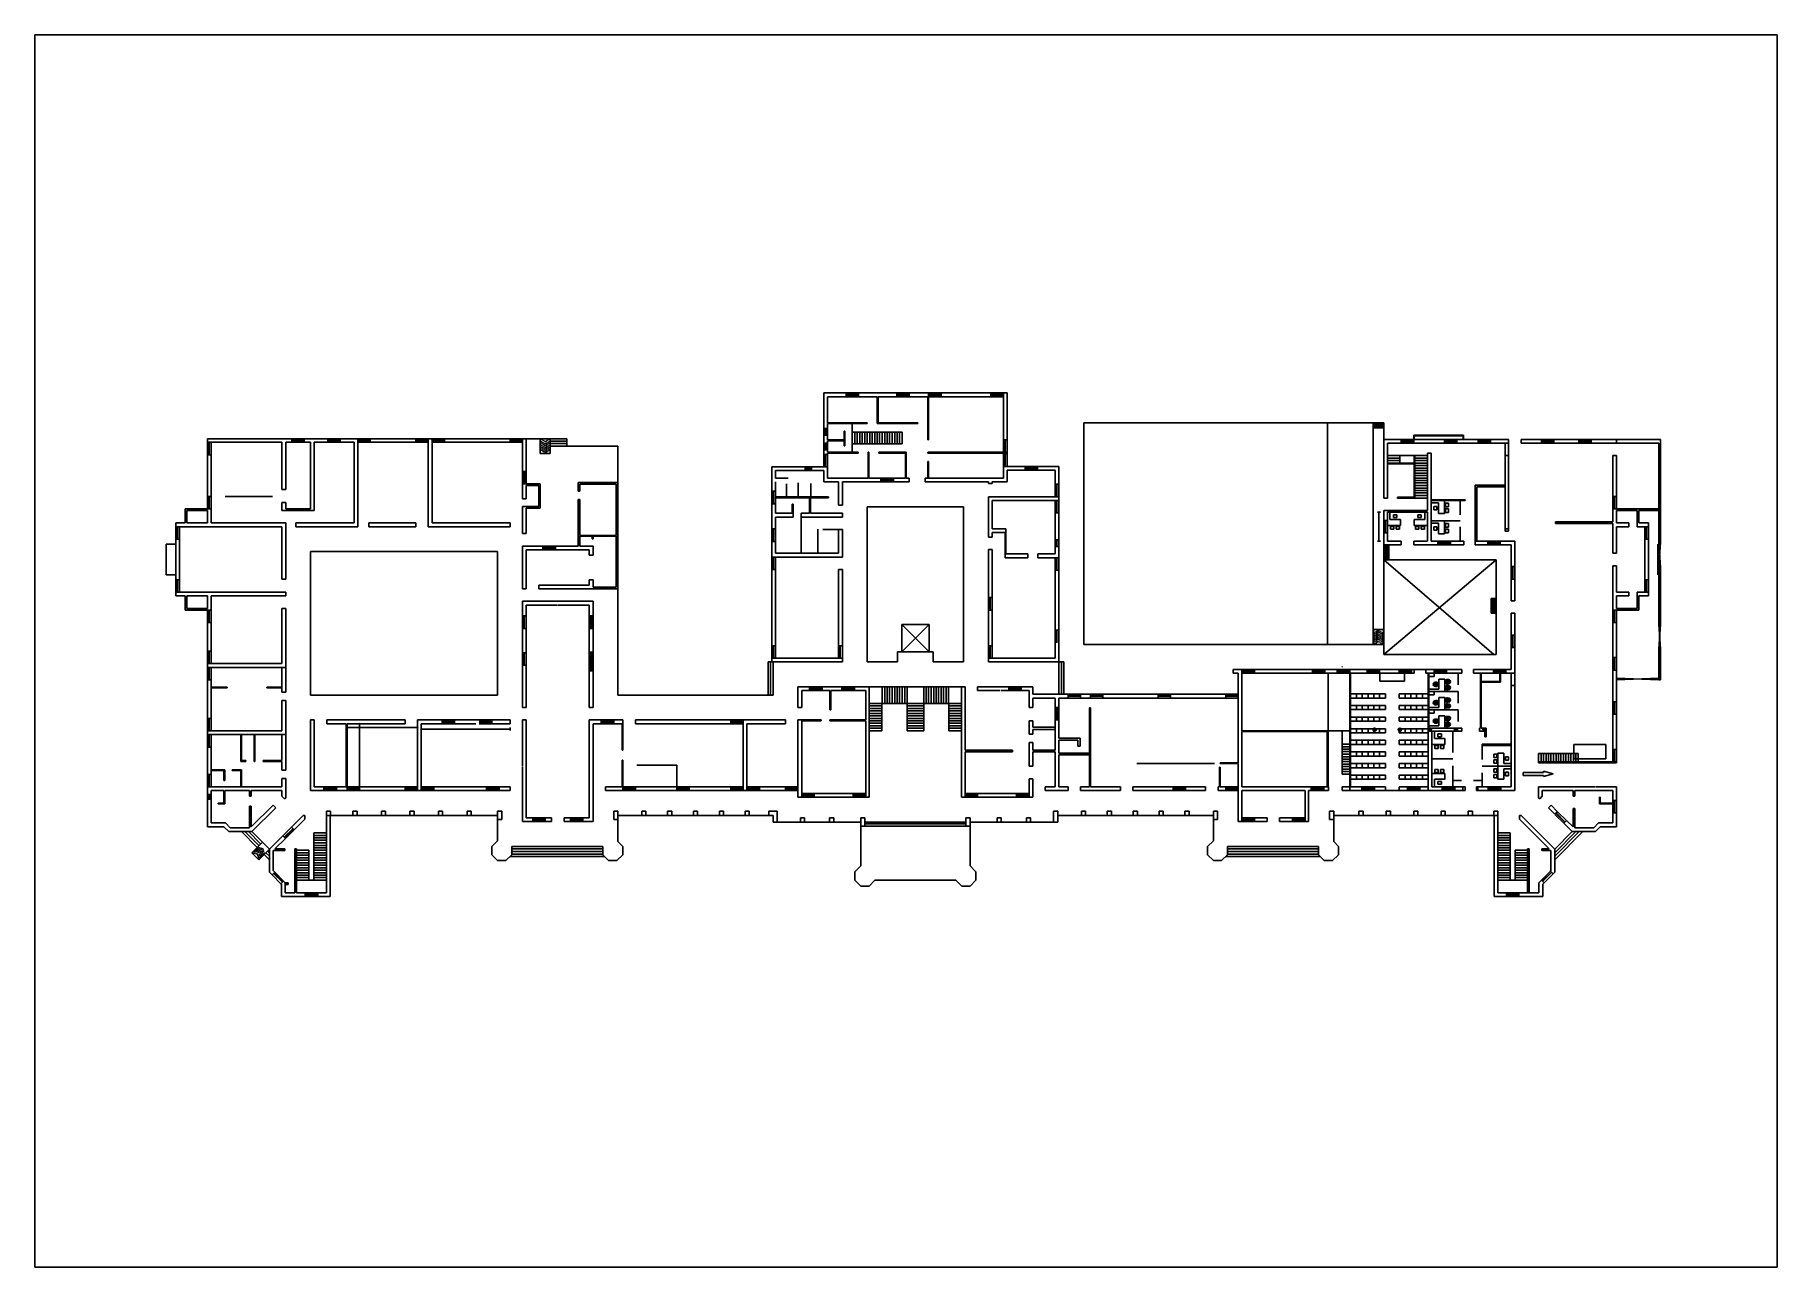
# Model space of a CAD drawing. Header units: millimetres. Extents: x 14 to 406, y 10 to 287.
import ezdxf

# ---------------------------------------------------------------- set-up
doc = ezdxf.new("R2010")
doc.units = ezdxf.units.MM
doc.layers.get('0').update_dxf_attribs({"linetype": 'CONTINUOUS'})

msp = doc.modelspace()

# ---------------------------------------------------------------- linework, layer by layer
at = {"color": 0}
for p, q in [((405.751, 286.822), (14.082, 286.822)), ((14.082, 286.822), (14.082, 9.878)), ((405.751, 9.878), (405.751, 286.822)), ((191.418, 198.345), (191.418, 206.347)), ((191.418, 206.347), (196.455, 206.347)), ((192.264, 199.616), (192.264, 205.5)), ((192.264, 205.5), (196.455, 205.5)), ((196.455, 205.5), (196.455, 206.347)), ((199.249, 206.347), (196.455, 206.347)), ((196.455, 206.008), (199.249, 206.008)), ((196.455, 205.882), (199.249, 205.882)), ((196.455, 205.5), (199.249, 205.5)), ((199.249, 206.347), (207.843, 206.347)), ((199.249, 205.5), (199.249, 206.347)), ((199.249, 205.5), (203.44, 205.5)), ((203.44, 199.446), (203.44, 205.5)), ((203.652, 199.616), (203.652, 205.5)), ((203.652, 205.5), (207.843, 205.5)), ((207.843, 205.5), (207.843, 206.347)), ((210.636, 206.347), (207.843, 206.347)), ((207.843, 206.008), (210.636, 206.008)), ((207.843, 205.882), (210.636, 205.882)), ((207.843, 205.5), (210.636, 205.5)), ((210.636, 206.347), (214.997, 206.347)), ((210.636, 205.5), (210.636, 206.347)), ((210.636, 205.5), (214.828, 205.5)), ((214.828, 195.805), (214.828, 205.5)), ((214.997, 195.805), (214.997, 206.347)), ((214.997, 206.347), (217.833, 206.347)), ((214.997, 206.008), (217.833, 206.008)), ((214.997, 205.882), (217.833, 205.882)), ((214.997, 205.5), (217.833, 205.5)), ((217.833, 205.5), (217.833, 206.347)), ((217.833, 206.347), (229.009, 206.347)), ((217.833, 205.5), (229.009, 205.5)), ((229.009, 205.5), (229.009, 206.347)), ((229.009, 206.347), (231.803, 206.347)), ((229.009, 206.008), (231.803, 206.008)), ((229.009, 205.882), (231.803, 205.882)), ((229.009, 205.5), (231.803, 205.5)), ((231.803, 195.805), (231.803, 206.347)), ((231.803, 206.347), (232.65, 206.347)), ((232.65, 195.805), (232.65, 206.347)), ((71.868, 196.06), (52.903, 196.06)), ((52.903, 195.255), (52.903, 196.06)), ((71.868, 195.255), (71.868, 196.06)), ((74.662, 196.06), (71.868, 196.06)), ((79.954, 196.06), (74.662, 196.06)), ((74.662, 195.255), (74.662, 196.06)), ((79.954, 195.255), (79.954, 196.06)), ((79.954, 196.06), (82.747, 196.06)), ((86.684, 196.06), (82.747, 196.06)), ((82.747, 195.255), (82.747, 196.06)), ((86.684, 177.137), (86.684, 196.06)), ((86.684, 196.06), (89.479, 196.06)), ((99.723, 196.06), (89.479, 196.06)), ((89.479, 195.255), (89.479, 196.06)), ((99.723, 195.255), (99.723, 196.06)), ((99.723, 196.06), (102.518, 196.06)), ((103.364, 196.06), (102.518, 196.06)), ((102.518, 176.29), (102.518, 196.06)), ((103.364, 177.137), (103.364, 196.06)), ((103.364, 196.06), (106.159, 196.06)), ((120.933, 196.06), (106.159, 196.06)), ((106.159, 195.255), (106.159, 196.06)), ((120.933, 195.255), (120.933, 196.06)), ((120.933, 196.06), (123.726, 196.06)), ((124.531, 196.06), (123.726, 196.06)), ((123.726, 188.693), (123.726, 196.06)), ((124.531, 188.693), (124.531, 196.06)), ((124.531, 196.06), (133.675, 196.06)), ((127.706, 196.06), (129.949, 196.06)), ((127.706, 192.716), (127.706, 196.06)), ((127.918, 195.975), (127.706, 196.06)), ((128.129, 195.805), (127.959, 195.932)), ((129.738, 195.932), (129.526, 195.805)), ((129.949, 196.06), (129.78, 195.975)), ((129.949, 196.06), (129.949, 192.716)), ((133.675, 194.408), (133.675, 196.06)), ((192.264, 198.345), (191.418, 198.345)), ((191.418, 196.864), (191.418, 198.345)), ((191.418, 195.043), (191.418, 196.864)), ((192.264, 196.864), (191.418, 196.864)), ((191.756, 196.864), (191.756, 198.345)), ((191.925, 196.864), (191.925, 198.345)), ((192.264, 199.616), (201.196, 199.616)), ((192.264, 198.345), (192.264, 199.446)), ((192.264, 199.446), (201.196, 199.446)), ((192.264, 198.345), (192.264, 196.864)), ((192.264, 195.805), (192.264, 196.864)), ((195.989, 197.753), (195.989, 195.805)), ((195.989, 197.753), (196.158, 197.753)), ((196.158, 197.753), (196.158, 194.493)), ((197.852, 197.499), (197.852, 199.446)), ((197.852, 197.499), (209.028, 197.499)), ((197.852, 194.917), (197.852, 197.499)), ((198.402, 194.917), (198.402, 197.499)), ((198.953, 194.917), (198.953, 197.499)), ((199.546, 194.917), (199.546, 197.499)), ((200.095, 194.917), (200.095, 197.499)), ((200.647, 194.917), (200.647, 197.499)), ((201.196, 199.446), (201.196, 199.616)), ((201.196, 194.917), (201.196, 197.499)), ((201.789, 194.917), (201.789, 197.499)), ((202.339, 194.917), (202.339, 197.499)), ((202.89, 194.917), (202.89, 197.499)), ((203.44, 199.446), (212.585, 199.446)), ((203.44, 194.917), (203.44, 197.499)), ((203.652, 199.616), (212.585, 199.616)), ((203.99, 194.917), (203.99, 197.499)), ((204.584, 194.917), (204.584, 197.499)), ((205.133, 194.917), (205.133, 197.499)), ((205.683, 194.917), (205.683, 197.499)), ((206.235, 194.917), (206.235, 197.499)), ((206.827, 194.917), (206.827, 197.499)), ((207.377, 194.917), (207.377, 197.499)), ((207.927, 194.917), (207.927, 197.499)), ((208.478, 194.917), (208.478, 197.499)), ((209.028, 194.917), (209.028, 197.499)), ((212.585, 199.446), (212.585, 199.616)), ((249.88, 149.831), (249.88, 199.616)), ((314.904, 199.616), (249.88, 199.616)), ((314.904, 199.616), (279.64, 199.616)), ((304.66, 182.682), (304.66, 199.616)), ((304.66, 182.682), (304.66, 199.616)), ((314.904, 195.891), (314.904, 199.616)), ((314.904, 195.891), (314.904, 199.616)), ((317.317, 199.616), (314.904, 199.616)), ((314.904, 198.515), (314.904, 199.616)), ((317.317, 199.235), (314.904, 199.235)), ((317.317, 198.854), (314.904, 198.854)), ((317.317, 198.515), (314.904, 198.515)), ((314.904, 182.725), (314.904, 195.891)), ((314.904, 182.725), (314.904, 195.891)), ((317.317, 195.891), (317.317, 199.616)), ((317.317, 195.891), (321.254, 195.891)), ((317.317, 182.725), (317.317, 195.891)), ((317.317, 195.891), (321.254, 195.891)), ((321.254, 195.043), (321.254, 195.891)), ((324.047, 195.891), (321.254, 195.891)), ((321.254, 195.043), (321.254, 195.891)), ((324.047, 195.891), (321.254, 195.891)), ((324.047, 196.822), (335.223, 196.822)), ((324.047, 195.891), (324.047, 196.822)), ((324.047, 195.891), (330.948, 195.891)), ((324.047, 195.043), (324.047, 195.891)), ((324.047, 195.891), (330.948, 195.891)), ((324.047, 195.043), (324.047, 195.891)), ((324.133, 196.737), (335.139, 196.737)), ((324.133, 195.891), (324.133, 196.737)), ((330.948, 195.043), (330.948, 195.891)), ((330.948, 195.891), (333.742, 195.891)), ((330.948, 195.043), (330.948, 195.891)), ((330.948, 195.891), (333.742, 195.891)), ((333.742, 195.891), (338.526, 195.891)), ((333.742, 195.043), (333.742, 195.891)), ((333.742, 195.891), (338.526, 195.891)), ((333.742, 195.043), (333.742, 195.891)), ((335.139, 195.891), (335.139, 196.737)), ((335.223, 195.891), (335.223, 196.822)), ((338.526, 195.043), (338.526, 195.891)), ((338.526, 195.891), (341.32, 195.891)), ((338.526, 195.043), (338.526, 195.891)), ((338.526, 195.891), (341.32, 195.891)), ((341.32, 195.891), (345.383, 195.891)), ((341.32, 195.043), (341.32, 195.891)), ((341.32, 195.891), (345.383, 195.891)), ((341.32, 195.043), (341.32, 195.891)), ((345.383, 195.891), (345.383, 195.043)), ((345.383, 195.891), (345.383, 195.043)), ((348.178, 195.891), (352.792, 195.891)), ((348.178, 195.891), (348.178, 195.043)), ((348.178, 195.891), (352.792, 195.891)), ((348.178, 195.891), (348.178, 195.043)), ((352.792, 195.043), (352.792, 195.891)), ((352.792, 195.891), (355.586, 195.891)), ((352.792, 195.043), (352.792, 195.891)), ((352.792, 195.891), (355.586, 195.891)), ((355.586, 195.891), (361.174, 195.891)), ((355.586, 195.043), (355.586, 195.891)), ((355.586, 195.891), (361.174, 195.891)), ((355.586, 195.043), (355.586, 195.891)), ((361.174, 195.043), (361.174, 195.891)), ((361.174, 195.891), (363.968, 195.891)), ((361.174, 195.043), (361.174, 195.891)), ((361.174, 195.891), (363.968, 195.891)), ((363.968, 195.891), (369.641, 195.891)), ((363.968, 195.043), (363.968, 195.891)), ((363.968, 195.891), (379.547, 195.891)), ((363.968, 195.043), (363.968, 195.891)), ((369.641, 195.043), (369.641, 195.891)), ((369.641, 195.043), (369.641, 195.891)), ((369.641, 195.043), (369.641, 195.891)), ((369.641, 195.043), (369.641, 195.891)), ((379.547, 178.533), (379.547, 195.891)), ((69.624, 195.255), (52.903, 195.255)), ((52.903, 195.255), (52.903, 192.419)), ((53.749, 192.419), (52.903, 192.419)), ((52.903, 183.105), (52.903, 192.419)), ((53.199, 195.255), (53.199, 192.419)), ((53.283, 195.255), (53.283, 192.419)), ((53.749, 195.255), (53.749, 192.419)), ((53.749, 183.105), (53.749, 192.419)), ((69.624, 192.207), (69.624, 195.255)), ((69.624, 192.207), (69.624, 184.629)), ((71.868, 195.255), (70.472, 195.255)), ((70.472, 192.207), (70.472, 195.255)), ((70.472, 192.207), (70.472, 184.629)), ((71.868, 195.721), (74.662, 195.721)), ((71.868, 195.636), (74.662, 195.636)), ((71.868, 195.255), (74.662, 195.255)), ((76.06, 195.255), (74.662, 195.255)), ((76.06, 180.312), (76.06, 195.255)), ((79.954, 195.255), (76.906, 195.255)), ((76.906, 179.93), (76.906, 195.255)), ((79.954, 195.721), (82.747, 195.721)), ((79.954, 195.636), (82.747, 195.636)), ((79.954, 195.255), (82.747, 195.255)), ((85.838, 195.255), (82.747, 195.255)), ((85.838, 177.137), (85.838, 195.255)), ((86.684, 195.721), (89.479, 195.721)), ((86.684, 195.636), (89.479, 195.636)), ((86.684, 195.255), (89.479, 195.255)), ((99.723, 195.255), (89.479, 195.255)), ((99.723, 195.721), (102.518, 195.721)), ((99.723, 195.636), (102.518, 195.636)), ((99.723, 195.255), (102.518, 195.255)), ((103.364, 195.721), (106.159, 195.721)), ((103.364, 195.636), (106.159, 195.636)), ((103.364, 195.255), (106.159, 195.255)), ((120.933, 195.255), (106.159, 195.255)), ((120.933, 195.721), (123.726, 195.721)), ((120.933, 195.636), (123.726, 195.636)), ((120.933, 195.255), (123.726, 195.255)), ((127.918, 195.466), (127.706, 195.594)), ((127.918, 195.043), (127.706, 195.17)), ((127.918, 194.62), (127.706, 194.747)), ((127.918, 194.281), (127.706, 194.408)), ((127.918, 193.858), (127.706, 193.944)), ((127.918, 193.478), (127.706, 193.605)), ((129.949, 192.716), (127.706, 192.716)), ((128.129, 195.298), (127.959, 195.425)), ((128.129, 194.917), (127.959, 195.043)), ((128.129, 194.493), (127.959, 194.62)), ((128.129, 194.112), (127.959, 194.24)), ((128.129, 193.689), (127.959, 193.815)), ((128.129, 193.35), (127.959, 193.478)), ((128.384, 195.679), (128.171, 195.805)), ((128.384, 195.17), (128.171, 195.298)), ((128.384, 194.747), (128.171, 194.874)), ((128.384, 194.324), (128.171, 194.451)), ((128.384, 193.985), (128.171, 194.112)), ((128.384, 193.562), (128.171, 193.689)), ((128.384, 193.182), (128.171, 193.308)), ((128.595, 195.509), (128.425, 195.636)), ((128.595, 195.002), (128.425, 195.129)), ((128.595, 194.62), (128.425, 194.747)), ((128.595, 194.197), (128.425, 194.324)), ((128.595, 193.815), (128.425, 193.944)), ((128.595, 193.392), (128.425, 193.519)), ((128.595, 193.053), (128.425, 193.182)), ((128.848, 195.382), (128.68, 195.509)), ((128.848, 194.874), (128.68, 195.002)), ((128.848, 194.493), (128.68, 194.578)), ((128.848, 194.028), (128.68, 194.154)), ((128.848, 193.689), (128.68, 193.815)), ((128.848, 193.266), (128.68, 193.392)), ((128.848, 192.927), (128.68, 193.012)), ((129.018, 195.509), (128.848, 195.382)), ((129.018, 195.002), (128.848, 194.874)), ((129.018, 194.578), (128.848, 194.493)), ((129.018, 194.154), (128.848, 194.028)), ((129.018, 193.815), (128.848, 193.689)), ((129.018, 193.392), (128.848, 193.266)), ((129.018, 193.012), (128.848, 192.927)), ((129.272, 195.636), (129.06, 195.509)), ((129.272, 195.129), (129.06, 195.002)), ((129.272, 194.747), (129.06, 194.62)), ((129.272, 194.324), (129.06, 194.197)), ((129.272, 193.944), (129.06, 193.815)), ((129.272, 193.519), (129.06, 193.392)), ((129.272, 193.182), (129.06, 193.053)), ((129.483, 195.805), (129.314, 195.679)), ((129.483, 195.298), (129.314, 195.17)), ((129.483, 194.874), (129.314, 194.747)), ((129.483, 194.451), (129.314, 194.324)), ((129.483, 194.112), (129.314, 193.985)), ((129.483, 193.689), (129.314, 193.562)), ((129.483, 193.308), (129.314, 193.182)), ((129.738, 195.425), (129.526, 195.298)), ((129.738, 195.043), (129.526, 194.917)), ((129.738, 194.62), (129.526, 194.493)), ((129.738, 194.24), (129.526, 194.112)), ((129.738, 193.815), (129.526, 193.689)), ((129.738, 193.478), (129.526, 193.35)), ((129.949, 195.594), (129.78, 195.466)), ((129.949, 195.17), (129.78, 195.043)), ((129.949, 194.747), (129.78, 194.62)), ((129.949, 194.408), (129.78, 194.281)), ((129.949, 193.944), (129.78, 193.858)), ((129.949, 193.605), (129.78, 193.478)), ((129.949, 195.509), (133.675, 195.509)), ((129.949, 194.959), (133.675, 194.959)), ((129.949, 194.408), (133.675, 194.408)), ((133.675, 194.408), (145.147, 194.408)), ((145.147, 138.444), (145.147, 194.408)), ((192.264, 195.043), (191.418, 195.043)), ((191.418, 193.562), (191.418, 195.043)), ((191.418, 192.546), (191.418, 193.562)), ((192.264, 193.562), (191.418, 193.562)), ((192.264, 192.546), (191.418, 192.546)), ((191.418, 192.546), (191.418, 189.752)), ((191.671, 192.546), (191.671, 189.752)), ((191.756, 193.562), (191.756, 195.043)), ((191.798, 192.546), (191.798, 189.752)), ((191.925, 193.562), (191.925, 195.043)), ((192.264, 195.805), (195.989, 195.805)), ((192.264, 195.594), (195.989, 195.594)), ((192.264, 195.043), (192.264, 195.594)), ((192.264, 195.043), (192.264, 193.562)), ((192.264, 193.012), (192.264, 193.562)), ((192.264, 193.012), (199.164, 193.012)), ((192.264, 192.8), (199.164, 192.8)), ((192.264, 192.546), (192.264, 192.8)), ((192.264, 192.546), (192.264, 189.752)), ((195.989, 195.594), (195.989, 194.493)), ((195.989, 194.493), (196.158, 194.493)), ((197.852, 193.012), (197.852, 194.917)), ((197.852, 194.917), (209.028, 194.917)), ((199.164, 192.8), (199.164, 193.012)), ((201.409, 193.012), (201.577, 193.012)), ((201.409, 187.212), (201.409, 193.012)), ((201.577, 187.212), (201.577, 193.012)), ((203.822, 193.012), (209.959, 193.012)), ((203.822, 192.8), (203.822, 193.012)), ((203.822, 192.8), (209.79, 192.8)), ((209.79, 187.212), (209.79, 192.8)), ((209.959, 187.212), (209.959, 193.012)), ((214.828, 195.805), (214.997, 195.805)), ((214.828, 193.012), (232.65, 193.012)), ((214.828, 192.8), (214.828, 193.012)), ((214.828, 192.8), (214.828, 193.012)), ((214.828, 192.8), (231.803, 192.8)), ((231.803, 195.805), (232.65, 195.805)), ((231.803, 195.805), (231.803, 193.012)), ((231.803, 192.63), (231.803, 192.8)), ((231.803, 192.63), (232.65, 192.63)), ((231.803, 192.63), (231.803, 189.837)), ((232.058, 195.805), (232.058, 193.012)), ((232.058, 192.63), (232.058, 189.837)), ((232.184, 195.805), (232.184, 193.012)), ((232.184, 192.63), (232.184, 189.837)), ((232.65, 195.805), (232.65, 193.012)), ((232.65, 192.63), (232.65, 193.012)), ((232.65, 192.63), (232.65, 189.837)), ((318.163, 195.043), (321.254, 195.043)), ((318.163, 182.725), (318.163, 195.043)), ((318.163, 195.043), (321.254, 195.043)), ((318.163, 192.25), (320.958, 192.25)), ((318.163, 192.25), (320.958, 192.25)), ((320.958, 192.25), (324.302, 192.25)), ((320.958, 190.556), (320.958, 192.25)), ((320.958, 192.25), (324.302, 192.25)), ((321.254, 195.552), (324.047, 195.552)), ((321.254, 195.552), (324.047, 195.552)), ((321.254, 195.425), (324.047, 195.425)), ((321.254, 195.425), (324.047, 195.425)), ((321.254, 195.043), (324.047, 195.043)), ((321.254, 195.043), (324.047, 195.043)), ((324.047, 195.043), (330.948, 195.043)), ((324.047, 195.043), (330.948, 195.043)), ((324.133, 182.725), (324.133, 192.25)), ((324.302, 192.25), (327.138, 192.25)), ((324.302, 182.725), (324.302, 192.25)), ((324.302, 192.25), (327.138, 192.25)), ((327.138, 192.8), (327.943, 192.8)), ((327.138, 192.8), (327.943, 192.8)), ((327.138, 179.93), (327.138, 192.8)), ((327.943, 173.03), (327.943, 192.8)), ((330.948, 195.552), (333.742, 195.552)), ((330.948, 195.552), (333.742, 195.552)), ((330.948, 195.425), (333.742, 195.425)), ((330.948, 195.425), (333.742, 195.425)), ((330.948, 195.043), (333.742, 195.043)), ((330.948, 195.043), (333.742, 195.043)), ((333.742, 195.043), (338.526, 195.043)), ((333.742, 195.043), (338.526, 195.043)), ((338.526, 195.552), (341.32, 195.552)), ((338.526, 195.552), (341.32, 195.552)), ((338.526, 195.425), (341.32, 195.425)), ((338.526, 195.425), (341.32, 195.425)), ((338.526, 195.043), (341.32, 195.043)), ((338.526, 195.043), (341.32, 195.043)), ((341.32, 195.043), (345.383, 195.043)), ((341.32, 195.043), (345.383, 195.043)), ((344.58, 178.831), (344.58, 195.043)), ((344.58, 192.25), (345.383, 192.25)), ((344.58, 187.762), (344.58, 192.25)), ((345.383, 195.043), (345.383, 175.274)), ((345.383, 175.824), (345.383, 195.043)), ((345.383, 195.043), (345.383, 187.762)), ((345.383, 187.762), (345.383, 192.25)), ((348.178, 195.043), (352.792, 195.043)), ((348.178, 195.043), (352.792, 195.043)), ((352.792, 195.552), (355.586, 195.552)), ((352.792, 195.552), (355.586, 195.552)), ((352.792, 195.425), (355.586, 195.425)), ((352.792, 195.425), (355.586, 195.425)), ((355.586, 195.043), (352.792, 195.043)), ((355.586, 195.043), (352.792, 195.043)), ((355.586, 195.043), (361.174, 195.043)), ((355.586, 195.043), (361.174, 195.043)), ((361.174, 195.552), (363.968, 195.552)), ((361.174, 195.552), (363.968, 195.552)), ((361.174, 195.425), (363.968, 195.425)), ((361.174, 195.425), (363.968, 195.425)), ((361.174, 195.043), (363.968, 195.043)), ((361.174, 195.043), (363.968, 195.043)), ((363.968, 195.043), (369.641, 195.043)), ((363.968, 195.043), (379.166, 195.043)), ((368.794, 183.105), (368.794, 192.25)), ((368.794, 192.25), (369.641, 192.25)), ((368.794, 183.105), (368.794, 192.25)), ((368.794, 192.25), (369.641, 192.25)), ((369.641, 183.105), (369.641, 192.25)), ((369.641, 183.105), (369.641, 192.25)), ((369.641, 183.105), (369.641, 192.25)), ((369.641, 183.105), (369.641, 192.25)), ((379.166, 178.533), (379.166, 195.043)), ((124.531, 188.693), (123.726, 188.693)), ((123.726, 188.693), (123.726, 185.9)), ((124.108, 188.693), (124.108, 185.9)), ((124.192, 188.693), (124.192, 185.9)), ((124.531, 188.693), (124.531, 185.9)), ((179.776, 184.249), (179.776, 189.752)), ((187.226, 189.752), (179.776, 189.752)), ((180.58, 187.212), (180.58, 188.905)), ((187.226, 188.905), (180.58, 188.905)), ((187.226, 188.905), (187.226, 189.752)), ((188.709, 189.752), (187.226, 189.752)), ((188.709, 189.371), (187.226, 189.371)), ((188.709, 189.244), (187.226, 189.244)), ((188.709, 188.905), (187.226, 188.905)), ((192.264, 189.752), (188.709, 189.752)), ((188.709, 188.905), (188.709, 189.752)), ((191.418, 188.905), (188.709, 188.905)), ((191.418, 186.366), (191.418, 188.905)), ((192.264, 187.212), (192.264, 189.752)), ((214.828, 190.937), (214.997, 190.937)), ((214.828, 187.212), (214.828, 190.937)), ((214.997, 187.212), (214.997, 190.937)), ((231.803, 189.837), (236.671, 189.837)), ((231.803, 187.212), (231.803, 189.837)), ((232.65, 188.99), (236.671, 188.99)), ((232.65, 186.366), (232.65, 188.99)), ((236.671, 188.99), (236.671, 189.837)), ((239.466, 189.837), (236.671, 189.837)), ((236.671, 189.498), (239.466, 189.498)), ((236.671, 189.371), (239.466, 189.371)), ((236.671, 188.99), (239.466, 188.99)), ((239.466, 189.837), (244.292, 189.837)), ((239.466, 188.99), (239.466, 189.837)), ((239.466, 188.99), (243.444, 188.99)), ((243.444, 185.815), (243.444, 188.99)), ((244.292, 185.815), (244.292, 189.837)), ((318.163, 191.699), (320.958, 191.699)), ((318.163, 191.149), (320.958, 191.149)), ((318.163, 190.556), (320.958, 190.556)), ((318.163, 190.387), (320.958, 190.387)), ((320.958, 190.556), (324.302, 190.556)), ((320.958, 190.387), (324.302, 190.387)), ((324.302, 191.699), (327.138, 191.699)), ((324.302, 191.149), (327.138, 191.149)), ((324.302, 190.556), (327.138, 190.556)), ((324.302, 190.007), (327.138, 190.007)), ((324.302, 189.455), (327.138, 189.455)), ((324.302, 188.905), (327.138, 188.905)), ((324.302, 188.313), (327.138, 188.313)), ((69.624, 184.629), (70.472, 184.629)), ((127.706, 185.9), (123.726, 185.9)), ((123.726, 182.555), (123.726, 185.9)), ((127.367, 185.518), (124.531, 185.518)), ((124.531, 182.555), (124.531, 185.518)), ((127.367, 183.953), (127.367, 185.518)), ((127.706, 183.953), (127.706, 185.9)), ((145.147, 186.196), (136.215, 186.196)), ((136.215, 184.29), (136.215, 186.196)), ((136.595, 184.29), (136.215, 184.29)), ((144.766, 185.815), (136.595, 185.815)), ((136.595, 184.29), (136.595, 185.815)), ((144.766, 174.342), (144.766, 185.815)), ((180.58, 184.249), (179.776, 184.249)), ((179.776, 184.249), (179.776, 181.412)), ((180.03, 184.249), (180.03, 181.412)), ((180.157, 184.249), (180.157, 181.412)), ((180.58, 187.212), (183.458, 187.212)), ((180.58, 184.249), (180.58, 186.366)), ((180.58, 184.249), (180.58, 181.412)), ((183.035, 183.021), (183.035, 185.941)), ((185.702, 183.021), (185.702, 186.111)), ((188.496, 183.021), (188.496, 186.027)), ((191.418, 186.366), (194.761, 186.366)), ((192.264, 187.212), (201.409, 187.212)), ((192.264, 187.212), (201.409, 187.212)), ((194.761, 181.158), (194.761, 186.366)), ((195.608, 181.158), (195.608, 186.366)), ((195.608, 186.366), (204.286, 186.366)), ((195.608, 186.366), (204.286, 186.366)), ((201.577, 187.212), (204.286, 187.212)), ((201.577, 187.212), (204.286, 187.212)), ((204.286, 187.212), (204.286, 186.366)), ((204.286, 187.212), (207.081, 187.212)), ((204.286, 186.832), (207.081, 186.832)), ((204.286, 186.703), (207.081, 186.703)), ((207.081, 186.366), (204.286, 186.366)), ((207.081, 187.212), (209.79, 187.212)), ((207.081, 187.212), (209.79, 187.212)), ((207.081, 187.212), (207.081, 186.366)), ((207.081, 186.366), (210.636, 186.366)), ((207.081, 186.366), (210.636, 186.366)), ((209.959, 187.212), (210.636, 187.212)), ((209.959, 187.212), (210.636, 187.212)), ((210.636, 186.366), (210.636, 187.212)), ((214.193, 187.212), (214.828, 187.212)), ((214.828, 187.212), (214.193, 187.212)), ((214.193, 187.212), (214.193, 186.366)), ((214.193, 187.212), (231.803, 187.212)), ((214.193, 186.366), (228.46, 186.366)), ((214.193, 186.366), (228.46, 186.366)), ((214.997, 187.212), (231.803, 187.212)), ((228.46, 186.366), (228.374, 186.366)), ((228.46, 186.027), (228.46, 186.366)), ((229.306, 186.027), (228.46, 186.027)), ((229.306, 186.366), (232.65, 186.366)), ((229.432, 186.366), (229.306, 186.366)), ((229.306, 186.366), (229.306, 186.027)), ((243.444, 185.815), (244.292, 185.815)), ((243.444, 185.815), (243.444, 183.021)), ((243.742, 185.815), (243.742, 183.021)), ((243.826, 185.815), (243.826, 183.021)), ((244.292, 185.815), (244.292, 183.021)), ((324.302, 187.762), (327.138, 187.762)), ((324.302, 187.212), (327.138, 187.212)), ((324.302, 186.662), (327.138, 186.662)), ((324.302, 186.111), (327.138, 186.111)), ((324.302, 185.518), (327.138, 185.518)), ((324.302, 184.968), (327.138, 184.968)), ((324.302, 184.419), (327.138, 184.419)), ((337.848, 185.645), (337.848, 172.183)), ((337.848, 185.645), (344.58, 185.645)), ((344.58, 185.265), (338.23, 185.265)), ((338.23, 185.265), (338.23, 173.03)), ((344.58, 178.831), (344.58, 187.381)), ((345.383, 187.762), (345.383, 177.348)), ((345.383, 187.762), (345.383, 175.274)), ((47.865, 177.137), (47.865, 180.312)), ((53.749, 180.312), (47.865, 180.312)), ((53.749, 183.105), (52.903, 183.105)), ((52.903, 183.105), (52.903, 180.312)), ((53.199, 183.105), (53.199, 180.312)), ((53.283, 183.105), (53.283, 180.312)), ((53.749, 183.105), (53.749, 180.312)), ((53.749, 177.137), (53.749, 180.312)), ((56.84, 183.064), (67.507, 183.064)), ((69.624, 179.93), (69.624, 181.708)), ((70.472, 181.708), (69.624, 181.708)), ((70.472, 180.312), (70.472, 181.708)), ((76.06, 180.312), (70.472, 180.312)), ((124.531, 182.555), (123.726, 182.555)), ((127.367, 180.862), (123.726, 180.862)), ((123.726, 174.724), (123.726, 180.862)), ((127.706, 180.482), (124.531, 180.482)), ((124.531, 174.724), (124.531, 180.482)), ((127.367, 182.47), (127.367, 183.953)), ((127.367, 183.953), (127.706, 183.953)), ((127.367, 180.862), (127.367, 182.47)), ((127.367, 182.47), (127.706, 182.47)), ((127.493, 182.47), (127.493, 183.953)), ((127.579, 182.47), (127.579, 183.953)), ((127.706, 183.953), (127.706, 182.47)), ((127.706, 180.482), (127.706, 182.47)), ((136.215, 171.929), (136.215, 182.429)), ((136.595, 182.429), (136.215, 182.429)), ((136.595, 174.342), (136.595, 182.429)), ((179.776, 175.782), (179.776, 181.412)), ((180.58, 181.412), (179.776, 181.412)), ((180.58, 183.021), (192.518, 183.021)), ((180.58, 182.809), (188.243, 182.809)), ((180.58, 179.295), (180.58, 181.412)), ((184.347, 181.328), (184.517, 181.328)), ((184.347, 179.295), (184.347, 181.328)), ((184.517, 178.449), (184.517, 181.328)), ((188.243, 179.295), (188.243, 182.809)), ((188.454, 182.809), (192.518, 182.809)), ((188.454, 179.295), (188.454, 182.809)), ((192.518, 182.809), (192.518, 183.021)), ((194.761, 181.158), (195.608, 181.158)), ((201.196, 145.894), (201.196, 180.778)), ((201.196, 180.778), (222.829, 180.778)), ((222.829, 145.894), (222.829, 180.778)), ((228.46, 180.396), (228.46, 183.021)), ((229.306, 183.021), (228.46, 183.021)), ((228.46, 180.396), (228.46, 177.603)), ((229.306, 183.021), (232.65, 183.021)), ((229.306, 180.396), (229.306, 182.174)), ((229.306, 182.174), (232.65, 182.174)), ((229.306, 180.396), (229.306, 177.603)), ((232.65, 183.021), (235.698, 183.021)), ((232.65, 182.174), (235.443, 182.174)), ((235.443, 183.021), (244.292, 183.021)), ((235.443, 182.174), (244.292, 182.174)), ((243.444, 182.174), (243.444, 179.38)), ((243.742, 182.174), (243.742, 179.38)), ((243.826, 182.174), (243.826, 179.38)), ((244.292, 182.174), (244.292, 183.021)), ((244.292, 182.174), (244.292, 179.38)), ((304.66, 182.725), (304.66, 149.831)), ((304.66, 182.725), (304.66, 149.831)), ((314.904, 182.725), (314.904, 149.831)), ((314.904, 182.725), (314.904, 149.831)), ((317.317, 182.725), (318.163, 182.725)), ((320.406, 182.725), (320.406, 182.936)), ((324.302, 182.936), (320.406, 182.936)), ((324.302, 182.725), (320.406, 182.725)), ((324.302, 183.867), (327.138, 183.867)), ((324.302, 183.318), (327.138, 183.318)), ((324.302, 182.725), (327.138, 182.725)), ((327.943, 182.343), (335.605, 182.343)), ((327.943, 182.174), (335.605, 182.174)), ((329.635, 181.624), (327.943, 181.624)), ((328.577, 180.819), (328.577, 180.057)), ((329.212, 180.819), (328.577, 180.819)), ((329.212, 180.057), (329.212, 180.819)), ((329.635, 179.254), (329.635, 181.624)), ((330.948, 182.174), (330.948, 179.254)), ((331.202, 181.54), (331.202, 180.778)), ((331.837, 181.54), (331.202, 181.54)), ((331.202, 180.778), (331.837, 180.778)), ((331.202, 180.269), (331.202, 179.507)), ((331.837, 180.269), (331.202, 180.269)), ((331.837, 180.778), (331.837, 181.54)), ((331.837, 179.507), (331.837, 180.269)), ((334.504, 182.174), (334.504, 178.915)), ((335.605, 182.343), (335.605, 182.174)), ((344.58, 175.274), (344.58, 182.47)), ((368.794, 183.105), (369.641, 183.105)), ((368.794, 183.105), (368.794, 180.312)), ((368.794, 183.105), (369.641, 183.105)), ((368.794, 183.105), (368.794, 180.312)), ((368.794, 177.348), (368.794, 180.312)), ((368.794, 180.312), (371.249, 180.312)), ((368.794, 177.348), (368.794, 180.312)), ((368.794, 180.312), (371.249, 180.312)), ((369.09, 183.105), (369.09, 180.312)), ((369.09, 183.105), (369.09, 180.312)), ((369.175, 183.105), (369.175, 180.312)), ((369.175, 183.105), (369.175, 180.312)), ((379.547, 180.312), (369.26, 180.312)), ((379.547, 180.312), (369.26, 180.312)), ((369.641, 183.105), (369.641, 180.312)), ((369.641, 183.105), (369.641, 180.312)), ((371.249, 179.93), (371.249, 180.312)), ((372.731, 180.312), (371.249, 180.312)), ((371.249, 179.93), (371.249, 180.312)), ((372.731, 180.312), (371.249, 180.312)), ((372.731, 180.185), (371.249, 180.185)), ((372.731, 180.185), (371.249, 180.185)), ((372.731, 180.312), (374.678, 180.312)), ((372.731, 179.93), (372.731, 180.312)), ((372.731, 180.312), (374.678, 180.312)), ((372.731, 179.93), (372.731, 180.312)), ((379.547, 178.533), (379.547, 180.312)), ((45.748, 176.29), (45.748, 177.137)), ((47.865, 177.137), (45.748, 177.137)), ((69.624, 176.29), (45.748, 176.29)), ((45.748, 176.29), (45.748, 173.496)), ((46.002, 176.29), (46.002, 173.496)), ((46.13, 176.29), (46.13, 173.496)), ((46.594, 176.29), (46.594, 173.496)), ((48.247, 177.137), (48.247, 179.93)), ((52.903, 179.93), (48.247, 179.93)), ((52.903, 177.137), (48.247, 177.137)), ((52.903, 177.137), (52.903, 179.93)), ((70.472, 177.137), (53.749, 177.137)), ((70.472, 179.93), (69.624, 179.93)), ((69.624, 164.521), (69.624, 176.29)), ((70.472, 179.93), (76.06, 179.93)), ((70.472, 164.521), (70.472, 177.137)), ((76.06, 177.137), (72.715, 177.137)), ((72.715, 177.137), (72.715, 176.671)), ((72.715, 176.29), (72.715, 176.671)), ((72.715, 176.29), (76.06, 176.29)), ((76.06, 179.93), (76.906, 179.93)), ((77.032, 177.137), (76.06, 177.137)), ((83.043, 176.29), (76.06, 176.29)), ((83.043, 177.137), (76.906, 177.137)), ((83.043, 177.137), (85.838, 177.137)), ((83.043, 176.29), (85.838, 176.29)), ((86.684, 176.29), (85.838, 176.29)), ((86.684, 177.137), (86.684, 176.29)), ((99.723, 177.137), (89.183, 177.137)), ((89.183, 177.137), (89.183, 176.29)), ((99.723, 176.29), (89.183, 176.29)), ((99.723, 176.29), (99.723, 177.137)), ((120.933, 176.29), (102.518, 176.29)), ((120.933, 177.137), (103.364, 177.137)), ((120.933, 176.29), (120.933, 177.137)), ((180.58, 179.295), (184.347, 179.295)), ((180.58, 178.449), (184.517, 178.449)), ((180.58, 175.782), (180.58, 178.449)), ((186.38, 179.295), (188.243, 179.295)), ((186.38, 178.449), (186.38, 179.295)), ((186.38, 178.449), (195.608, 178.449)), ((186.38, 178.449), (186.38, 170.321)), ((188.454, 179.295), (195.608, 179.295)), ((195.608, 178.449), (195.608, 179.295)), ((228.46, 173.962), (228.46, 177.603)), ((229.306, 175.824), (229.306, 177.603)), ((243.444, 175.824), (243.444, 179.38)), ((243.444, 179.38), (244.292, 179.38)), ((244.292, 173.327), (244.292, 179.38)), ((316.597, 179.55), (315.92, 179.55)), ((316.301, 179.465), (316.132, 179.677)), ((316.216, 179.55), (316.216, 173.03)), ((317.317, 177.687), (317.317, 179.93)), ((317.317, 179.93), (327.138, 179.93)), ((318.163, 177.687), (317.317, 177.687)), ((317.317, 177.687), (317.317, 174.894)), ((317.613, 177.687), (317.613, 174.894)), ((317.697, 177.687), (317.697, 174.894)), ((318.163, 177.687), (318.163, 179.55)), ((318.163, 179.55), (327.138, 179.55)), ((318.163, 174.894), (318.163, 177.687)), ((318.163, 176.586), (321.084, 176.586)), ((318.714, 177.899), (318.714, 179.55)), ((321.084, 177.899), (318.714, 177.899)), ((318.798, 176.332), (319.56, 176.332)), ((318.798, 175.697), (318.798, 176.332)), ((319.518, 178.957), (320.28, 178.957)), ((319.518, 178.322), (319.518, 178.957)), ((320.28, 178.322), (319.518, 178.322)), ((319.56, 176.332), (319.56, 175.697)), ((320.069, 176.332), (320.831, 176.332)), ((320.069, 175.697), (320.069, 176.332)), ((320.28, 178.957), (320.28, 178.322)), ((320.831, 176.332), (320.831, 175.697)), ((321.084, 176.586), (321.084, 177.899)), ((324.175, 176.586), (324.175, 177.899)), ((324.175, 177.899), (326.546, 177.899)), ((327.138, 176.586), (324.175, 176.586)), ((325.234, 176.332), (324.429, 176.332)), ((324.429, 176.332), (324.429, 175.697)), ((325.741, 178.957), (324.979, 178.957)), ((324.979, 178.957), (324.979, 178.322)), ((324.979, 178.322), (325.741, 178.322)), ((325.234, 175.697), (325.234, 176.332)), ((326.46, 176.332), (325.698, 176.332)), ((325.698, 176.332), (325.698, 175.697)), ((325.741, 178.322), (325.741, 178.957)), ((326.46, 175.697), (326.46, 176.332)), ((326.546, 177.899), (326.546, 179.55)), ((327.138, 173.03), (327.138, 179.55)), ((334.504, 177.603), (327.943, 177.603)), ((329.635, 177.052), (327.943, 177.052)), ((328.577, 180.057), (329.212, 180.057)), ((330.948, 179.254), (329.635, 179.254)), ((329.635, 174.681), (329.635, 177.052)), ((330.948, 177.603), (330.948, 174.681)), ((331.202, 179.507), (331.837, 179.507)), ((331.202, 176.968), (331.202, 176.205)), ((331.837, 176.968), (331.202, 176.968)), ((331.837, 176.205), (331.837, 176.968)), ((334.504, 176.29), (334.504, 173.03)), ((344.58, 178.618), (344.58, 178.831)), ((344.58, 175.824), (344.58, 178.618)), ((345.383, 176.968), (345.383, 177.348)), ((345.383, 176.968), (345.383, 175.824)), ((368.794, 177.348), (355.925, 177.348)), ((355.925, 176.968), (355.925, 177.348)), ((368.794, 176.968), (355.925, 176.968)), ((368.794, 170.321), (368.794, 176.968)), ((368.794, 170.321), (368.794, 176.968)), ((369.641, 177.137), (369.641, 179.93)), ((369.641, 177.137), (369.641, 179.93)), ((369.641, 179.93), (371.249, 179.93)), ((374.297, 179.93), (369.641, 179.93)), ((369.641, 177.137), (369.641, 179.93)), ((369.641, 177.137), (369.641, 179.93)), ((369.641, 179.93), (371.249, 179.93)), ((374.297, 179.93), (369.641, 179.93)), ((369.641, 177.137), (372.435, 177.137)), ((369.641, 177.137), (372.435, 177.137)), ((369.641, 170.321), (369.641, 176.29)), ((372.435, 176.29), (369.641, 176.29)), ((369.641, 170.321), (369.641, 176.29)), ((372.435, 176.29), (369.641, 176.29)), ((372.731, 180.057), (371.249, 180.057)), ((372.731, 180.057), (371.249, 180.057)), ((371.249, 179.93), (372.731, 179.93)), ((371.249, 179.93), (372.731, 179.93)), ((372.435, 176.29), (372.435, 177.137)), ((372.435, 176.29), (372.435, 177.137)), ((372.731, 179.93), (374.297, 179.93)), ((372.731, 179.93), (374.297, 179.93)), ((374.297, 176.29), (374.297, 179.93)), ((374.297, 176.29), (374.297, 179.93)), ((376.837, 176.29), (374.297, 176.29)), ((376.837, 176.29), (374.297, 176.29)), ((374.678, 177.137), (374.678, 179.93)), ((379.166, 179.93), (374.678, 179.93)), ((374.678, 177.137), (374.678, 179.93)), ((379.166, 179.93), (374.678, 179.93)), ((374.678, 177.137), (376.837, 177.137)), ((374.678, 177.137), (376.837, 177.137)), ((375.991, 176.29), (375.991, 173.496)), ((375.991, 176.29), (375.991, 173.496)), ((376.245, 176.29), (376.245, 173.496)), ((376.245, 176.29), (376.245, 173.496)), ((376.372, 176.29), (376.372, 173.496)), ((376.372, 176.29), (376.372, 173.496)), ((376.837, 176.29), (376.837, 177.137)), ((376.837, 176.29), (376.837, 177.137)), ((376.837, 176.29), (376.837, 173.496)), ((376.837, 176.29), (376.837, 173.496)), ((379.166, 178.533), (379.166, 179.93)), ((379.166, 178.533), (379.547, 178.533)), ((379.166, 178.533), (379.166, 175.74)), ((379.166, 178.533), (379.547, 178.533)), ((379.166, 178.533), (379.166, 175.74)), ((379.293, 175.74), (379.293, 178.533)), ((379.293, 175.74), (379.293, 178.533)), ((379.42, 175.74), (379.42, 178.533)), ((379.42, 175.74), (379.42, 178.533)), ((379.547, 175.74), (379.547, 178.533)), ((379.547, 175.74), (379.547, 178.533)), ((45.748, 172.395), (43.589, 172.395)), ((43.589, 172.395), (43.589, 165.495)), ((45.748, 164.352), (45.748, 173.496)), ((46.594, 173.496), (45.748, 173.496)), ((46.594, 164.352), (46.594, 173.496)), ((124.531, 174.724), (123.726, 174.724)), ((123.726, 174.724), (124.531, 174.724)), ((136.595, 174.342), (144.766, 174.342)), ((136.595, 171.929), (136.595, 174.173)), ((136.595, 174.173), (144.766, 174.173)), ((139.39, 173.539), (139.39, 174.173)), ((139.39, 173.539), (139.56, 173.539)), ((139.56, 173.539), (139.56, 174.173)), ((144.766, 162.701), (144.766, 174.173)), ((180.58, 175.782), (179.776, 175.782)), ((179.776, 175.782), (179.776, 172.988)), ((179.776, 169.474), (179.776, 172.988)), ((180.58, 172.988), (179.776, 172.988)), ((180.03, 175.782), (180.03, 172.988)), ((180.157, 175.782), (180.157, 172.988)), ((180.58, 172.988), (180.58, 175.782)), ((180.58, 170.321), (180.58, 172.988)), ((190.063, 175.697), (190.063, 170.321)), ((194.761, 175.656), (191.206, 175.656)), ((194.761, 175.656), (195.608, 175.656)), ((194.761, 170.321), (194.761, 175.656)), ((195.608, 169.474), (195.608, 175.656)), ((229.306, 173.962), (228.46, 173.962)), ((232.354, 175.824), (229.306, 175.824)), ((229.306, 173.962), (229.306, 174.978)), ((229.306, 174.978), (232.184, 174.978)), ((232.184, 169.306), (232.184, 174.978)), ((232.354, 174.978), (232.354, 175.824)), ((232.354, 170.152), (232.354, 174.978)), ((243.444, 175.824), (243.444, 174.765)), ((243.444, 173.327), (243.444, 174.978)), ((243.444, 171.845), (243.444, 173.327)), ((243.444, 173.327), (244.292, 173.327)), ((243.742, 173.327), (243.742, 171.845)), ((243.826, 173.327), (243.826, 171.845)), ((244.292, 173.327), (244.292, 171.845)), ((316.597, 173.03), (315.92, 173.03)), ((316.132, 173.115), (316.301, 172.945)), ((317.317, 172.183), (317.317, 174.894)), ((318.163, 174.894), (317.317, 174.894)), ((318.163, 173.03), (318.163, 174.894)), ((318.163, 173.03), (321.254, 173.03)), ((319.56, 175.697), (318.798, 175.697)), ((320.831, 175.697), (320.069, 175.697)), ((321.254, 173.03), (321.254, 172.183)), ((324.047, 173.03), (327.138, 173.03)), ((324.047, 173.03), (324.047, 172.183)), ((324.429, 175.697), (325.234, 175.697)), ((325.698, 175.697), (326.46, 175.697)), ((327.943, 173.03), (335.308, 173.03)), ((328.577, 176.248), (328.577, 175.486)), ((329.212, 176.248), (328.577, 176.248)), ((328.577, 175.486), (329.212, 175.486)), ((329.212, 175.486), (329.212, 176.248)), ((329.508, 173.03), (329.508, 172.183)), ((329.508, 172.649), (332.303, 172.649)), ((329.508, 172.522), (332.303, 172.522)), ((330.948, 174.681), (329.635, 174.681)), ((331.202, 176.205), (331.837, 176.205)), ((331.202, 175.697), (331.202, 174.935)), ((331.837, 175.697), (331.202, 175.697)), ((331.202, 174.935), (331.837, 174.935)), ((331.837, 174.935), (331.837, 175.697)), ((332.303, 173.03), (332.303, 172.183)), ((335.308, 173.03), (335.308, 172.183)), ((337.848, 173.03), (339.669, 173.03)), ((339.669, 173.03), (342.463, 173.03)), ((340.727, 173.03), (340.727, 172.183)), ((340.727, 172.649), (343.522, 172.649)), ((340.727, 172.522), (343.522, 172.522)), ((342.463, 173.03), (344.58, 173.03)), ((342.463, 173.03), (342.463, 172.183)), ((342.463, 173.03), (344.58, 173.03)), ((343.522, 173.03), (343.522, 172.183)), ((344.58, 175.824), (345.383, 175.824)), ((344.58, 175.274), (345.383, 175.274)), ((344.58, 173.03), (345.383, 173.03)), ((344.58, 173.03), (345.383, 173.03)), ((345.383, 173.03), (346.781, 173.03)), ((345.383, 173.03), (346.781, 173.03)), ((346.781, 167.316), (346.781, 173.03)), ((346.781, 167.316), (346.781, 173.03)), ((375.991, 164.352), (375.991, 173.496)), ((376.837, 173.496), (375.991, 173.496)), ((375.991, 164.352), (375.991, 173.496)), ((376.837, 173.496), (375.991, 173.496)), ((376.837, 164.352), (376.837, 173.496)), ((376.837, 164.352), (376.837, 173.496)), ((378.954, 172.395), (378.954, 165.495)), ((378.954, 172.395), (378.954, 165.495)), ((379.166, 172.777), (379.166, 175.74)), ((379.166, 175.74), (379.547, 175.74)), ((379.166, 172.777), (379.166, 175.74)), ((379.166, 175.74), (379.547, 175.74)), ((379.166, 172.777), (379.547, 172.777)), ((379.547, 172.777), (379.166, 167.146)), ((379.547, 167.146), (379.166, 172.777)), ((379.166, 172.777), (379.547, 172.777)), ((379.547, 172.777), (379.166, 167.146)), ((379.547, 167.146), (379.166, 172.777)), ((379.547, 172.777), (379.547, 175.74)), ((379.547, 172.777), (379.547, 175.74)), ((118.097, 170.702), (76.06, 170.702)), ((76.06, 138.444), (76.06, 170.702)), ((118.097, 138.444), (118.097, 170.702)), ((128.298, 171.929), (123.726, 171.929)), ((123.726, 162.32), (123.726, 171.929)), ((123.726, 171.929), (124.531, 171.929)), ((128.298, 171.083), (124.531, 171.083)), ((124.531, 162.32), (124.531, 171.083)), ((128.298, 171.083), (128.298, 171.929)), ((131.093, 171.929), (128.298, 171.929)), ((128.298, 171.59), (131.093, 171.59)), ((128.298, 171.464), (131.093, 171.464)), ((128.298, 171.083), (131.093, 171.083)), ((136.215, 171.929), (131.093, 171.929)), ((131.093, 171.083), (131.093, 171.929)), ((138.712, 171.083), (131.093, 171.083)), ((139.56, 171.929), (136.595, 171.929)), ((138.712, 169.898), (138.712, 171.083)), ((138.712, 169.898), (139.56, 169.898)), ((139.56, 169.898), (139.56, 171.929)), ((179.776, 169.474), (195.608, 169.474)), ((179.776, 169.474), (179.776, 166.68)), ((180.03, 169.474), (180.03, 166.68)), ((180.157, 169.474), (180.157, 166.68)), ((180.58, 170.321), (194.761, 170.321)), ((180.58, 169.474), (180.58, 166.68)), ((228.46, 160.373), (228.46, 171.167)), ((229.306, 171.167), (228.46, 171.167)), ((229.306, 160.373), (229.306, 171.167)), ((232.184, 169.306), (237.307, 169.306)), ((232.354, 170.152), (237.307, 170.152)), ((237.307, 169.306), (237.307, 170.152)), ((239.55, 169.306), (239.55, 170.152)), ((239.55, 170.152), (243.444, 170.152)), ((239.55, 169.306), (244.292, 169.306)), ((243.444, 170.152), (243.444, 171.845)), ((243.444, 171.845), (244.292, 171.845)), ((243.444, 169.306), (243.444, 166.511)), ((243.742, 169.306), (243.742, 166.511)), ((243.826, 169.306), (243.826, 166.511)), ((244.292, 169.306), (244.292, 171.845)), ((244.292, 169.306), (244.292, 166.511)), ((317.317, 172.183), (321.254, 172.183)), ((317.317, 172.183), (317.317, 168.84)), ((317.317, 168.84), (342.59, 168.84)), ((317.317, 168.84), (317.317, 147.588)), ((342.59, 168.84), (317.317, 147.588)), ((317.317, 168.84), (342.082, 147.588)), ((317.697, 172.183), (317.697, 168.84)), ((318.079, 172.183), (318.079, 168.84)), ((318.459, 172.183), (318.459, 168.84)), ((324.047, 172.183), (335.308, 172.183)), ((335.308, 172.183), (327.943, 172.183)), ((331.286, 172.183), (334.081, 172.183)), ((337.848, 172.183), (340.727, 172.183)), ((338.398, 172.183), (339.669, 172.183)), ((339.669, 172.183), (342.463, 172.183)), ((342.463, 172.183), (345.976, 172.183)), ((342.463, 172.183), (345.976, 172.183)), ((342.59, 147.588), (342.59, 168.84)), ((345.976, 167.316), (345.976, 172.183)), ((345.976, 167.316), (345.976, 172.183)), ((369.641, 170.321), (368.794, 170.321)), ((369.641, 170.321), (368.794, 170.321)), ((43.589, 165.495), (45.748, 165.495)), ((69.624, 164.521), (70.472, 164.521)), ((179.776, 166.68), (180.58, 166.68)), ((179.776, 149.535), (179.776, 166.68)), ((180.58, 149.535), (180.58, 166.68)), ((195.608, 166.68), (194.761, 166.68)), ((194.761, 166.68), (195.608, 166.68)), ((194.761, 149.535), (194.761, 166.68)), ((195.608, 149.535), (195.608, 166.68)), ((243.444, 153.006), (243.444, 166.511)), ((243.444, 166.511), (244.292, 166.511)), ((244.292, 153.006), (244.292, 166.511)), ((345.976, 167.316), (346.781, 167.316)), ((345.976, 167.316), (345.976, 164.521)), ((345.976, 167.316), (346.781, 167.316)), ((345.976, 167.316), (345.976, 164.521)), ((345.976, 159.611), (345.976, 164.521)), ((345.976, 164.521), (346.781, 164.521)), ((345.976, 159.611), (345.976, 164.521)), ((345.976, 164.521), (346.781, 164.521)), ((346.231, 167.316), (346.231, 164.521)), ((346.231, 167.316), (346.231, 164.521)), ((346.358, 167.316), (346.358, 164.521)), ((346.358, 167.316), (346.358, 164.521)), ((346.781, 167.316), (346.781, 164.521)), ((346.781, 167.316), (346.781, 164.521)), ((346.781, 159.611), (346.781, 164.521)), ((346.781, 159.611), (346.781, 164.521)), ((368.794, 157.536), (368.794, 167.527)), ((369.641, 167.527), (368.794, 167.527)), ((368.794, 157.536), (368.794, 167.527)), ((369.641, 167.527), (368.794, 167.527)), ((369.641, 161.558), (369.641, 167.527)), ((369.641, 161.558), (369.641, 167.527)), ((379.166, 164.817), (379.166, 167.146)), ((379.166, 167.146), (379.547, 167.146)), ((379.166, 164.817), (379.166, 167.146)), ((379.166, 167.146), (379.547, 167.146)), ((379.166, 164.817), (379.547, 164.817)), ((379.166, 164.817), (379.166, 162.024)), ((379.166, 164.817), (379.547, 164.817)), ((379.166, 164.817), (379.166, 162.024)), ((379.293, 162.024), (379.293, 164.817)), ((379.293, 162.024), (379.293, 164.817)), ((379.42, 162.024), (379.42, 164.817)), ((379.42, 162.024), (379.42, 164.817)), ((379.547, 164.817), (379.547, 167.146)), ((379.547, 164.817), (379.547, 167.146)), ((379.547, 162.024), (379.547, 164.817)), ((379.547, 162.024), (379.547, 164.817)), ((46.594, 164.352), (45.748, 164.352)), ((45.748, 164.352), (45.748, 161.558)), ((69.624, 161.558), (45.748, 161.558)), ((45.748, 160.711), (45.748, 161.558)), ((47.865, 160.711), (45.748, 160.711)), ((46.002, 164.352), (46.002, 161.558)), ((46.13, 164.352), (46.13, 161.558)), ((46.594, 164.352), (46.594, 161.558)), ((47.865, 160.711), (47.865, 157.536)), ((52.903, 160.711), (48.247, 160.711)), ((48.247, 160.711), (48.247, 157.918)), ((52.903, 157.918), (52.903, 160.711)), ((69.624, 161.558), (53.749, 161.558)), ((70.472, 160.711), (53.749, 160.711)), ((53.749, 157.536), (53.749, 160.711)), ((69.624, 161.558), (70.472, 161.558)), ((70.472, 160.711), (70.472, 161.558)), ((124.531, 162.32), (123.726, 162.32)), ((138.712, 163.167), (127.367, 163.167)), ((127.367, 162.32), (127.367, 163.167)), ((139.56, 162.32), (127.367, 162.32)), ((138.712, 163.167), (138.712, 164.352)), ((138.712, 164.352), (139.56, 164.352)), ((139.56, 162.701), (139.56, 164.352)), ((144.766, 162.701), (139.56, 162.701)), ((144.766, 162.32), (139.56, 162.32)), ((145.147, 162.32), (144.766, 162.32)), ((372.435, 161.558), (369.641, 161.558)), ((372.435, 161.558), (369.641, 161.558)), ((369.641, 157.918), (369.641, 160.711)), ((369.641, 157.918), (369.641, 160.711)), ((369.641, 160.711), (372.435, 160.711)), ((369.641, 157.918), (369.641, 160.711)), ((369.641, 157.918), (369.641, 160.711)), ((369.641, 160.711), (372.435, 160.711)), ((372.435, 161.558), (372.435, 160.711)), ((372.435, 161.558), (372.435, 160.711)), ((374.297, 161.558), (374.297, 157.918)), ((376.837, 161.558), (374.297, 161.558)), ((374.297, 161.558), (374.297, 157.918)), ((376.837, 161.558), (374.297, 161.558)), ((374.678, 160.711), (376.837, 160.711)), ((374.678, 160.711), (374.678, 157.536)), ((374.678, 160.711), (376.837, 160.711)), ((374.678, 160.711), (374.678, 157.536)), ((376.837, 164.352), (375.991, 164.352)), ((375.991, 164.352), (375.991, 161.558)), ((376.837, 164.352), (375.991, 164.352)), ((375.991, 164.352), (375.991, 161.558)), ((376.245, 164.352), (376.245, 161.558)), ((376.245, 164.352), (376.245, 161.558)), ((376.372, 164.352), (376.372, 161.558)), ((376.372, 164.352), (376.372, 161.558)), ((376.837, 164.352), (376.837, 161.558)), ((376.837, 164.352), (376.837, 161.558)), ((376.837, 160.711), (376.837, 161.558)), ((376.837, 160.711), (376.837, 161.558)), ((379.166, 154.404), (379.166, 162.024)), ((379.166, 162.024), (379.547, 162.024)), ((379.166, 154.404), (379.166, 162.024)), ((379.166, 162.024), (379.547, 162.024)), ((379.547, 154.404), (379.547, 162.024)), ((379.547, 154.404), (379.547, 162.024)), ((53.749, 157.536), (47.865, 157.536)), ((52.903, 157.918), (48.247, 157.918)), ((52.903, 157.536), (52.903, 154.743)), ((53.199, 157.536), (53.199, 154.743)), ((53.283, 157.536), (53.283, 154.743)), ((53.749, 157.536), (53.749, 154.743)), ((70.472, 157.918), (69.624, 157.918)), ((69.624, 145.514), (69.624, 157.918)), ((70.472, 139.078), (70.472, 157.918)), ((139.56, 159.526), (123.726, 159.526)), ((123.726, 156.224), (123.726, 159.526)), ((131.559, 158.68), (124.531, 158.68)), ((124.531, 156.224), (124.531, 158.68)), ((138.712, 158.68), (131.727, 158.68)), ((138.712, 156.224), (138.712, 158.68)), ((139.56, 156.224), (139.56, 159.526)), ((229.306, 160.373), (228.46, 160.373)), ((228.46, 160.373), (228.46, 157.536)), ((228.46, 149.535), (228.46, 157.536)), ((229.306, 157.536), (228.46, 157.536)), ((228.713, 160.373), (228.713, 157.536)), ((228.84, 160.373), (228.84, 157.536)), ((229.306, 160.373), (229.306, 157.536)), ((229.306, 149.535), (229.306, 157.536)), ((341.489, 160.161), (341.489, 156.817)), ((341.489, 160.161), (342.59, 160.161)), ((342.59, 156.817), (341.489, 156.817)), ((341.869, 160.161), (341.869, 156.817)), ((342.208, 160.161), (342.208, 156.817)), ((342.59, 160.161), (342.59, 156.817)), ((345.976, 159.611), (346.781, 159.611)), ((345.976, 159.611), (346.781, 159.611)), ((345.976, 151.907), (345.976, 156.817)), ((345.976, 156.817), (346.781, 156.817)), ((345.976, 151.907), (345.976, 156.817)), ((345.976, 156.817), (346.781, 156.817)), ((346.781, 151.907), (346.781, 156.817)), ((346.781, 151.907), (346.781, 156.817)), ((368.794, 157.536), (371.249, 157.536)), ((368.794, 157.536), (368.794, 154.743)), ((368.794, 157.536), (371.249, 157.536)), ((368.794, 157.536), (368.794, 154.743)), ((369.09, 157.536), (369.09, 154.743)), ((369.09, 157.536), (369.09, 154.743)), ((369.175, 157.536), (369.175, 154.743)), ((369.175, 157.536), (369.175, 154.743)), ((369.641, 157.918), (371.249, 157.918)), ((369.641, 157.918), (371.249, 157.918)), ((369.641, 157.536), (369.641, 154.743)), ((369.641, 157.536), (369.641, 154.743)), ((371.249, 157.918), (371.249, 157.536)), ((371.249, 157.918), (372.731, 157.918)), ((371.249, 157.918), (371.249, 157.536)), ((371.249, 157.918), (372.731, 157.918)), ((371.249, 157.791), (372.731, 157.791)), ((371.249, 157.791), (372.731, 157.791)), ((371.249, 157.705), (372.731, 157.705)), ((371.249, 157.705), (372.731, 157.705)), ((372.731, 157.536), (371.249, 157.536)), ((372.731, 157.536), (371.249, 157.536)), ((372.731, 157.918), (374.297, 157.918)), ((372.731, 157.918), (372.731, 157.536)), ((372.731, 157.918), (374.297, 157.918)), ((372.731, 157.918), (372.731, 157.536)), ((372.731, 157.536), (374.678, 157.536)), ((372.731, 157.536), (374.678, 157.536)), ((52.903, 148.307), (52.903, 154.743)), ((53.749, 154.743), (52.903, 154.743)), ((53.749, 148.307), (53.749, 154.743)), ((124.531, 156.224), (123.726, 156.224)), ((123.726, 156.224), (123.726, 153.388)), ((123.726, 147.969), (123.726, 153.388)), ((124.531, 153.388), (123.726, 153.388)), ((123.981, 156.224), (123.981, 153.388)), ((124.108, 156.224), (124.108, 153.388)), ((124.531, 156.224), (124.531, 153.388)), ((124.531, 147.969), (124.531, 153.388)), ((124.531, 153.388), (124.531, 150.932)), ((138.712, 153.388), (138.712, 156.224)), ((138.712, 156.224), (139.56, 156.224)), ((138.712, 150.932), (138.712, 153.388)), ((138.712, 153.388), (138.712, 148.054)), ((138.712, 153.388), (139.56, 153.388)), ((139.051, 153.388), (139.051, 156.224)), ((139.221, 153.388), (139.221, 156.224)), ((139.56, 156.224), (139.56, 153.388)), ((139.56, 149.535), (139.56, 153.388)), ((208.944, 154.277), (215.124, 154.277)), ((208.944, 154.277), (208.944, 148.139)), ((208.944, 148.139), (215.124, 154.277)), ((215.124, 148.139), (208.944, 154.277)), ((215.124, 154.277), (215.124, 148.139)), ((243.444, 153.006), (244.292, 153.006)), ((243.444, 153.006), (243.444, 150.17)), ((243.742, 153.006), (243.742, 150.17)), ((243.826, 153.006), (243.826, 150.17)), ((244.292, 153.006), (244.292, 150.17)), ((314.988, 149.831), (314.988, 153.176)), ((314.988, 153.176), (317.231, 153.176)), ((315.709, 152.71), (315.877, 152.837)), ((315.92, 152.879), (316.132, 152.965)), ((316.132, 152.965), (316.301, 152.879)), ((316.343, 152.837), (316.512, 152.71)), ((317.231, 153.176), (317.231, 149.831)), ((368.794, 146.868), (368.794, 154.743)), ((368.794, 154.743), (369.641, 154.743)), ((368.794, 146.868), (368.794, 154.743)), ((368.794, 154.743), (369.641, 154.743)), ((369.641, 146.868), (369.641, 154.743)), ((369.641, 146.868), (369.641, 154.743)), ((369.641, 146.868), (369.641, 154.743)), ((369.641, 146.868), (369.641, 154.743)), ((379.166, 154.404), (379.547, 154.404)), ((379.166, 148.773), (379.547, 154.404)), ((379.166, 154.404), (379.547, 148.773)), ((379.166, 154.404), (379.547, 154.404)), ((379.166, 148.773), (379.547, 154.404)), ((379.166, 154.404), (379.547, 148.773)), ((138.712, 146.826), (138.712, 150.763)), ((139.56, 148.054), (139.56, 149.535)), ((179.776, 149.535), (180.58, 149.535)), ((179.776, 149.535), (179.776, 146.742)), ((180.03, 149.535), (180.03, 146.742)), ((180.157, 149.535), (180.157, 146.742)), ((180.58, 149.535), (180.58, 146.742)), ((194.761, 149.535), (195.608, 149.535)), ((194.761, 149.535), (194.761, 146.742)), ((195.059, 149.535), (195.059, 146.742)), ((195.143, 149.535), (195.143, 146.742)), ((195.608, 149.535), (195.608, 146.742)), ((228.46, 149.535), (229.306, 149.535)), ((228.46, 149.535), (228.46, 146.742)), ((228.713, 149.535), (228.713, 146.742)), ((228.84, 149.535), (228.84, 146.742)), ((229.306, 149.535), (229.306, 146.742)), ((243.444, 146.742), (243.444, 150.17)), ((244.292, 145.894), (244.292, 150.17)), ((249.88, 149.831), (314.904, 149.831)), ((279.64, 149.831), (314.904, 149.831)), ((314.988, 152.287), (315.157, 152.414)), ((314.988, 151.948), (315.157, 152.033)), ((314.988, 151.482), (315.157, 151.61)), ((314.988, 151.144), (315.157, 151.271)), ((314.988, 150.72), (315.157, 150.848)), ((314.988, 150.297), (315.157, 150.424)), ((314.988, 149.831), (315.157, 149.917)), ((317.231, 149.831), (314.988, 149.831)), ((315.2, 152.414), (315.411, 152.54)), ((315.2, 152.075), (315.411, 152.203)), ((315.2, 151.652), (315.411, 151.778)), ((315.2, 151.271), (315.411, 151.398)), ((315.2, 150.848), (315.411, 150.975)), ((315.2, 150.467), (315.411, 150.552)), ((315.2, 149.958), (315.411, 150.086)), ((315.454, 152.583), (315.666, 152.71)), ((315.454, 152.203), (315.666, 152.33)), ((315.454, 151.778), (315.666, 151.907)), ((315.454, 151.441), (315.666, 151.568)), ((315.454, 151.016), (315.666, 151.144)), ((315.454, 150.593), (315.666, 150.72)), ((315.454, 150.086), (315.666, 150.213)), ((315.709, 152.372), (315.877, 152.499)), ((315.709, 151.948), (315.877, 152.075)), ((315.709, 151.568), (315.877, 151.694)), ((315.709, 151.144), (315.877, 151.271)), ((315.709, 150.763), (315.877, 150.848)), ((315.709, 150.256), (315.877, 150.382)), ((315.92, 152.499), (316.132, 152.626)), ((315.92, 152.075), (316.132, 152.203)), ((315.92, 151.737), (316.132, 151.864)), ((315.92, 151.314), (316.132, 151.398)), ((315.92, 150.89), (316.132, 151.016)), ((315.92, 150.382), (316.132, 150.509)), ((316.132, 152.626), (316.301, 152.499)), ((316.132, 152.203), (316.301, 152.075)), ((316.132, 151.864), (316.301, 151.737)), ((316.132, 151.398), (316.301, 151.314)), ((316.132, 151.016), (316.301, 150.89)), ((316.132, 150.509), (316.301, 150.382)), ((316.343, 152.499), (316.512, 152.372)), ((316.343, 152.075), (316.512, 151.948)), ((316.343, 151.694), (316.512, 151.568)), ((316.343, 151.271), (316.512, 151.144)), ((316.343, 150.848), (316.512, 150.763)), ((316.343, 150.382), (316.512, 150.256)), ((316.597, 152.71), (316.767, 152.583)), ((316.597, 152.33), (316.767, 152.203)), ((316.597, 151.907), (316.767, 151.778)), ((316.597, 151.568), (316.767, 151.441)), ((316.597, 151.144), (316.767, 151.016)), ((316.597, 150.72), (316.767, 150.593)), ((316.597, 150.213), (316.767, 150.086)), ((316.808, 152.54), (317.021, 152.414)), ((316.808, 152.203), (317.021, 152.075)), ((316.808, 151.778), (317.021, 151.652)), ((316.808, 151.398), (317.021, 151.271)), ((316.808, 150.975), (317.021, 150.848)), ((316.808, 150.552), (317.021, 150.467)), ((316.808, 150.086), (317.021, 149.958)), ((317.063, 152.414), (317.231, 152.287)), ((317.063, 152.033), (317.231, 151.948)), ((317.063, 151.61), (317.231, 151.482)), ((317.063, 151.271), (317.231, 151.144)), ((317.063, 150.848), (317.231, 150.72)), ((317.063, 150.424), (317.231, 150.297)), ((317.063, 149.917), (317.231, 149.831)), ((345.976, 151.907), (346.781, 151.907)), ((345.976, 151.907), (345.976, 149.112)), ((345.976, 151.907), (346.781, 151.907)), ((345.976, 151.907), (345.976, 149.112)), ((345.976, 144.202), (345.976, 149.112)), ((345.976, 149.112), (346.781, 149.112)), ((345.976, 144.202), (345.976, 149.112)), ((345.976, 149.112), (346.781, 149.112)), ((346.231, 151.907), (346.231, 149.112)), ((346.231, 151.907), (346.231, 149.112)), ((346.358, 151.907), (346.358, 149.112)), ((346.358, 151.907), (346.358, 149.112)), ((346.781, 151.907), (346.781, 149.112)), ((346.781, 151.907), (346.781, 149.112)), ((346.781, 143.397), (346.781, 149.112)), ((346.781, 116.982), (346.781, 149.112)), ((53.749, 148.307), (52.903, 148.307)), ((52.903, 148.307), (52.903, 145.514)), ((69.624, 145.514), (52.903, 145.514)), ((52.903, 144.666), (52.903, 145.514)), ((53.199, 148.307), (53.199, 145.514)), ((53.283, 148.307), (53.283, 145.514)), ((53.749, 148.307), (53.749, 145.514)), ((124.531, 147.969), (123.726, 147.969)), ((123.726, 147.969), (123.726, 145.132)), ((123.726, 135.65), (123.726, 145.132)), ((124.531, 145.132), (123.726, 145.132)), ((123.981, 147.969), (123.981, 145.132)), ((124.108, 147.969), (124.108, 145.132)), ((124.531, 147.969), (124.531, 145.132)), ((124.531, 135.65), (124.531, 145.132)), ((124.531, 145.132), (124.531, 142.339)), ((138.712, 148.054), (139.56, 148.054)), ((138.712, 143.863), (138.712, 148.054)), ((139.051, 143.863), (139.051, 148.054)), ((139.221, 143.863), (139.221, 148.054)), ((139.56, 146.656), (139.56, 148.054)), ((139.56, 146.656), (139.56, 143.863)), ((178.929, 138.444), (178.929, 145.894)), ((180.03, 145.894), (178.929, 145.894)), ((179.48, 138.444), (179.48, 145.894)), ((179.776, 146.742), (195.608, 146.742)), ((179.776, 145.894), (179.776, 146.742)), ((179.776, 145.894), (195.608, 145.894)), ((180.03, 138.444), (180.03, 145.894)), ((195.608, 145.894), (195.608, 146.742)), ((201.196, 145.894), (208.012, 145.894)), ((216.056, 148.139), (208.012, 148.139)), ((208.012, 148.139), (208.012, 145.894)), ((208.944, 148.139), (215.124, 148.139)), ((216.056, 148.139), (216.056, 145.894)), ((216.056, 145.894), (222.829, 145.894)), ((228.46, 145.894), (228.46, 146.742)), ((228.46, 146.742), (243.444, 146.742)), ((228.46, 145.894), (244.292, 145.894)), ((244.292, 145.894), (244.292, 138.614)), ((244.292, 145.894), (245.434, 145.894)), ((244.842, 145.894), (244.842, 138.614)), ((245.434, 145.894), (245.434, 138.614)), ((317.317, 147.588), (342.59, 147.588)), ((368.794, 146.868), (369.641, 146.868)), ((368.794, 146.868), (368.794, 144.074)), ((368.794, 146.868), (369.641, 146.868)), ((368.794, 146.868), (368.794, 144.074)), ((369.09, 146.868), (369.09, 144.074)), ((369.09, 146.868), (369.09, 144.074)), ((369.175, 146.868), (369.175, 144.074)), ((369.175, 146.868), (369.175, 144.074)), ((369.641, 146.868), (369.641, 144.074)), ((369.641, 146.868), (369.641, 144.074)), ((379.166, 141.873), (379.166, 148.773)), ((379.166, 148.773), (379.547, 148.773)), ((379.166, 141.873), (379.166, 148.773)), ((379.166, 148.773), (379.547, 148.773)), ((379.547, 141.873), (379.547, 148.773)), ((379.547, 141.873), (379.547, 148.773)), ((70.472, 144.666), (52.903, 144.666)), ((52.903, 144.666), (52.903, 141.873)), ((53.749, 141.873), (52.903, 141.873)), ((52.903, 133.194), (52.903, 141.873)), ((53.199, 144.666), (53.199, 141.873)), ((53.283, 144.666), (53.283, 141.873)), ((53.749, 144.666), (53.749, 141.873)), ((53.749, 133.194), (53.749, 141.873)), ((69.624, 139.078), (69.624, 144.666)), ((139.56, 143.863), (138.712, 143.863)), ((138.712, 135.65), (138.712, 143.863)), ((139.56, 135.65), (139.56, 143.863)), ((283.45, 144.202), (285.44, 144.202)), ((283.45, 143.397), (283.45, 144.202)), ((283.45, 144.202), (285.44, 144.202)), ((283.45, 143.397), (283.45, 144.202)), ((284.593, 143.397), (283.45, 143.397)), ((284.593, 143.397), (283.45, 143.397)), ((284.593, 138.614), (284.593, 143.397)), ((284.593, 138.614), (284.593, 143.397)), ((285.44, 130.401), (285.44, 144.202)), ((285.44, 144.202), (288.233, 144.202)), ((285.44, 130.401), (285.44, 144.202)), ((285.44, 144.202), (288.233, 144.202)), ((285.44, 143.906), (288.233, 143.906)), ((285.44, 143.906), (288.233, 143.906)), ((285.44, 143.778), (288.233, 143.778)), ((285.44, 143.778), (288.233, 143.778)), ((285.44, 143.397), (288.233, 143.397)), ((285.44, 143.397), (288.233, 143.397)), ((288.233, 143.397), (288.233, 144.202)), ((288.233, 144.202), (301.272, 144.202)), ((288.233, 143.397), (288.233, 144.202)), ((288.233, 144.202), (301.272, 144.202)), ((301.272, 143.397), (288.233, 143.397)), ((301.272, 143.397), (288.233, 143.397)), ((301.272, 143.397), (301.272, 144.202)), ((301.272, 144.202), (304.067, 144.202)), ((301.272, 143.397), (301.272, 144.202)), ((301.272, 144.202), (304.067, 144.202)), ((301.272, 143.906), (304.067, 143.906)), ((301.272, 143.906), (304.067, 143.906)), ((301.272, 143.778), (304.067, 143.778)), ((301.272, 143.778), (304.067, 143.778)), ((301.272, 143.397), (304.067, 143.397)), ((301.272, 143.397), (304.067, 143.397)), ((304.067, 144.202), (307.03, 144.202)), ((304.067, 144.202), (304.067, 143.397)), ((307.03, 143.397), (304.067, 143.397)), ((304.786, 124.643), (304.786, 143.397)), ((305.336, 144.202), (305.336, 144.202)), ((306.014, 144.202), (306.014, 144.202)), ((306.818, 143.397), (306.818, 144.202)), ((306.818, 143.397), (306.818, 144.202)), ((306.818, 143.906), (309.612, 143.906)), ((306.818, 143.778), (309.612, 143.778)), ((307.03, 144.202), (309.823, 144.202)), ((307.03, 143.397), (309.823, 143.397)), ((307.072, 144.202), (307.072, 144.202)), ((307.496, 144.202), (307.496, 144.202)), ((308.045, 144.879), (307.876, 144.709)), ((308.215, 144.243), (308.172, 144.202)), ((308.723, 144.286), (308.681, 144.202)), ((309.231, 144.202), (309.189, 144.202)), ((309.612, 143.397), (309.612, 144.202)), ((309.739, 144.202), (309.655, 144.117)), ((309.696, 116.982), (309.696, 144.202)), ((309.696, 144.202), (332.048, 144.202)), ((309.696, 117.828), (309.696, 143.397)), ((309.823, 144.202), (310.417, 144.202)), ((313.041, 143.397), (309.823, 143.397)), ((309.866, 117.828), (309.866, 143.397)), ((310.078, 144.202), (310.078, 144.202)), ((310.881, 144.202), (310.881, 144.202)), ((311.475, 144.202), (311.475, 144.202)), ((311.982, 144.202), (311.982, 144.202)), ((312.618, 144.202), (312.618, 144.202)), ((313.041, 144.202), (314.904, 144.202)), ((313.041, 143.397), (314.904, 143.397)), ((313.592, 143.397), (313.592, 144.202)), ((313.592, 143.397), (313.592, 144.202)), ((313.592, 143.397), (313.592, 144.202)), ((313.592, 143.906), (316.385, 143.906)), ((313.592, 143.778), (316.385, 143.778)), ((314.904, 144.202), (324.133, 144.202)), ((324.133, 143.397), (314.904, 143.397)), ((316.385, 143.397), (316.385, 144.202)), ((316.428, 143.397), (316.428, 141.534)), ((316.428, 141.534), (322.016, 141.534)), ((320.788, 144.202), (320.788, 143.397)), ((320.788, 143.397), (320.788, 144.202)), ((320.788, 143.397), (320.788, 144.202)), ((320.788, 143.906), (323.581, 143.906)), ((320.788, 143.778), (323.581, 143.778)), ((322.016, 141.534), (322.016, 143.397)), ((323.581, 143.397), (323.581, 144.202)), ((323.581, 143.397), (323.581, 144.202)), ((324.133, 143.397), (324.133, 144.202)), ((326.756, 144.202), (327.308, 144.202)), ((326.756, 143.397), (326.756, 144.202)), ((326.756, 143.397), (327.561, 143.397)), ((327.308, 144.202), (327.561, 144.202)), ((327.308, 117.828), (327.308, 143.397)), ((327.477, 130.993), (327.477, 143.397)), ((328.62, 142.635), (327.477, 142.635)), ((327.561, 144.202), (328.409, 144.202)), ((327.561, 143.397), (328.409, 143.397)), ((328.409, 143.397), (334.843, 143.397)), ((328.45, 141.068), (328.45, 141.068)), ((328.45, 141.027), (328.45, 141.027)), ((328.45, 141.027), (328.45, 141.027)), ((328.45, 141.027), (328.45, 141.027)), ((328.493, 141.111), (328.493, 141.111)), ((328.493, 141.111), (328.493, 141.111)), ((328.493, 141.068), (328.493, 141.068)), ((328.493, 141.068), (328.493, 141.068)), ((328.493, 141.068), (328.493, 141.068)), ((328.493, 141.068), (328.493, 141.068)), ((328.493, 141.027), (328.493, 141.027)), ((328.493, 141.027), (328.493, 141.027)), ((328.493, 141.027), (328.493, 141.027)), ((328.493, 141.027), (328.493, 141.027)), ((328.535, 141.154), (328.535, 141.154)), ((328.535, 141.154), (328.535, 141.154)), ((328.535, 141.154), (328.535, 141.154)), ((328.535, 141.111), (328.535, 141.111)), ((328.535, 141.111), (328.535, 141.111)), ((328.535, 141.111), (328.535, 141.111)), ((328.535, 141.111), (328.535, 141.111)), ((328.535, 141.068), (328.535, 141.068)), ((328.535, 141.068), (328.535, 141.068)), ((328.535, 141.068), (328.535, 141.068)), ((328.535, 141.027), (328.535, 141.027)), ((328.535, 141.027), (328.535, 141.027)), ((328.535, 141.027), (328.535, 141.027)), ((328.535, 141.027), (328.535, 141.027)), ((328.577, 141.154), (328.577, 141.154)), ((328.577, 141.154), (328.577, 141.154)), ((328.577, 141.154), (328.577, 141.154)), ((328.577, 141.111), (328.577, 141.111)), ((328.577, 141.111), (328.577, 141.111)), ((328.577, 141.111), (328.577, 141.111)), ((328.577, 141.111), (328.577, 141.111)), ((328.577, 141.068), (328.577, 141.068)), ((328.577, 141.068), (328.577, 141.068)), ((328.577, 141.068), (328.577, 141.068)), ((328.577, 141.068), (328.577, 141.068)), ((328.577, 141.027), (328.577, 141.027)), ((328.577, 141.027), (328.577, 141.027)), ((328.577, 141.027), (328.577, 141.027)), ((328.577, 141.027), (328.577, 141.027)), ((328.62, 143.397), (328.62, 144.202)), ((328.62, 143.397), (328.62, 144.202)), ((328.62, 143.906), (331.414, 143.906)), ((328.62, 143.778), (331.414, 143.778)), ((328.62, 142.635), (328.62, 143.397)), ((328.62, 141.195), (328.62, 141.195)), ((328.62, 141.195), (328.62, 141.195)), ((328.62, 141.195), (328.62, 141.195)), ((328.62, 141.195), (328.62, 141.195)), ((328.62, 141.154), (328.62, 141.154)), ((328.62, 141.154), (328.62, 141.154)), ((328.62, 141.154), (328.62, 141.154)), ((328.62, 141.154), (328.62, 141.154)), ((328.62, 141.111), (328.62, 141.111)), ((328.62, 141.111), (328.62, 141.111)), ((328.62, 141.111), (328.62, 141.111)), ((328.62, 141.111), (328.62, 141.111)), ((328.62, 141.068), (328.62, 141.068)), ((328.62, 141.068), (328.62, 141.068)), ((328.62, 141.068), (328.62, 141.068)), ((328.62, 141.068), (328.62, 141.068)), ((328.62, 141.027), (328.62, 141.027)), ((328.62, 141.027), (328.62, 141.027)), ((328.62, 141.027), (328.62, 141.027)), ((328.62, 141.027), (328.62, 141.027)), ((328.662, 141.238), (328.662, 141.238)), ((328.662, 141.238), (328.662, 141.238)), ((328.662, 141.238), (328.662, 141.238)), ((328.662, 141.195), (328.662, 141.195)), ((328.662, 141.195), (328.662, 141.195)), ((328.662, 141.195), (328.662, 141.195)), ((328.662, 141.195), (328.662, 141.195)), ((328.746, 141.068), (328.662, 141.154)), ((328.662, 141.154), (328.746, 141.068)), ((328.662, 141.154), (328.662, 141.154)), ((328.662, 141.154), (328.662, 141.154)), ((328.662, 141.154), (328.662, 141.154)), ((328.662, 141.154), (328.662, 141.154)), ((328.662, 141.111), (328.662, 141.111)), ((328.662, 141.111), (328.662, 141.111)), ((328.662, 141.111), (328.662, 141.111)), ((328.662, 141.111), (328.662, 141.111)), ((328.746, 141.068), (328.662, 140.984)), ((328.662, 141.068), (328.662, 141.068)), ((328.662, 141.068), (328.662, 141.068)), ((328.662, 141.068), (328.662, 141.068)), ((328.662, 141.068), (328.662, 141.068)), ((328.662, 141.027), (328.662, 141.027)), ((328.662, 141.027), (328.662, 141.027)), ((328.662, 141.027), (328.662, 141.027)), ((328.662, 141.027), (328.662, 141.027)), ((328.705, 141.238), (328.705, 141.238)), ((328.705, 141.238), (328.705, 141.238)), ((328.705, 141.238), (328.705, 141.238)), ((328.705, 141.238), (328.705, 141.238)), ((328.705, 141.195), (328.705, 141.195)), ((328.705, 141.195), (328.705, 141.195)), ((328.705, 141.195), (328.705, 141.195)), ((328.705, 141.195), (328.705, 141.195)), ((328.746, 141.068), (328.705, 141.154)), ((328.705, 141.154), (328.746, 141.068)), ((328.705, 141.154), (328.705, 141.154)), ((328.705, 141.154), (328.705, 141.154)), ((328.705, 141.154), (328.705, 141.154)), ((328.705, 141.154), (328.705, 141.154)), ((328.705, 141.111), (328.705, 141.111)), ((328.705, 141.111), (328.705, 141.111)), ((328.705, 141.111), (328.705, 141.111)), ((328.705, 141.111), (328.705, 141.111)), ((328.746, 141.068), (328.705, 141.068)), ((328.705, 141.068), (328.746, 141.068)), ((328.746, 141.068), (328.705, 141.068)), ((328.705, 141.068), (328.746, 141.068)), ((328.705, 141.068), (328.705, 141.068)), ((328.705, 141.068), (328.705, 141.068)), ((328.705, 141.068), (328.705, 141.068)), ((328.705, 141.027), (328.705, 141.027)), ((328.705, 141.027), (328.705, 141.027)), ((328.705, 141.027), (328.705, 141.027)), ((328.705, 141.027), (328.705, 141.027)), ((328.746, 141.28), (328.746, 141.28)), ((328.746, 141.238), (328.746, 141.238)), ((328.746, 141.238), (328.746, 141.238)), ((328.746, 141.238), (328.746, 141.238)), ((328.746, 141.238), (328.746, 141.238)), ((328.746, 141.195), (328.746, 141.195)), ((328.746, 141.195), (328.746, 141.195)), ((328.746, 141.195), (328.746, 141.195)), ((328.746, 141.154), (328.746, 141.154)), ((328.746, 141.154), (328.746, 141.154)), ((328.746, 141.154), (328.746, 141.154)), ((328.746, 141.068), (328.746, 141.111)), ((328.746, 141.111), (328.789, 141.068)), ((328.746, 141.111), (328.746, 141.111)), ((328.746, 141.111), (328.746, 141.111)), ((328.746, 141.111), (328.746, 141.111)), ((328.746, 141.111), (328.746, 141.111)), ((329.043, 141.111), (328.746, 140.772)), ((328.746, 141.068), (328.746, 141.027)), ((328.746, 141.027), (328.746, 141.068)), ((328.746, 141.068), (328.746, 141.068)), ((328.746, 141.068), (328.746, 141.068)), ((328.746, 141.068), (328.746, 141.068)), ((328.746, 141.068), (328.746, 141.068)), ((328.832, 141.068), (328.746, 141.027)), ((328.746, 141.027), (328.746, 141.027)), ((328.746, 141.027), (328.746, 141.027)), ((328.746, 141.027), (328.746, 141.027)), ((329.297, 140.561), (328.746, 141.027)), ((328.789, 141.28), (328.789, 141.28)), ((328.789, 141.28), (328.789, 141.28)), ((328.789, 141.28), (328.789, 141.28)), ((328.789, 141.238), (328.789, 141.238)), ((328.789, 141.238), (328.789, 141.238)), ((328.789, 141.238), (328.789, 141.238)), ((328.789, 141.195), (328.789, 141.195)), ((328.789, 141.195), (328.789, 141.195)), ((328.789, 141.195), (328.789, 141.195)), ((328.789, 141.195), (328.789, 141.195)), ((328.789, 141.068), (328.832, 141.154)), ((328.789, 141.154), (328.789, 141.154)), ((328.789, 141.154), (328.789, 141.154)), ((328.789, 141.154), (328.789, 141.154)), ((328.789, 141.154), (328.789, 141.154)), ((329.255, 141.154), (328.789, 140.645)), ((328.789, 141.068), (328.789, 141.111)), ((328.789, 141.111), (328.789, 141.068)), ((328.789, 141.068), (328.832, 141.111)), ((328.832, 141.111), (328.789, 141.068)), ((328.789, 141.068), (328.789, 141.111)), ((328.789, 141.111), (328.789, 141.068)), ((328.789, 141.111), (328.789, 141.111)), ((328.789, 141.111), (328.789, 141.111)), ((328.789, 141.111), (328.789, 141.111)), ((328.789, 141.111), (328.789, 141.111)), ((328.789, 141.068), (328.789, 141.068)), ((328.789, 141.068), (328.832, 141.027)), ((328.832, 141.027), (328.789, 141.068)), ((328.789, 141.068), (328.789, 141.027)), ((328.789, 141.027), (328.789, 141.068)), ((328.789, 141.068), (328.789, 141.027)), ((328.789, 141.027), (328.789, 141.068)), ((328.789, 141.068), (328.789, 141.068)), ((328.789, 141.068), (328.789, 141.068)), ((328.789, 141.068), (328.789, 141.068)), ((328.789, 141.027), (328.789, 141.027)), ((328.832, 141.28), (328.832, 141.28)), ((328.832, 141.28), (328.832, 141.28)), ((328.832, 141.28), (328.832, 141.28)), ((328.832, 141.28), (328.832, 141.28)), ((328.832, 141.238), (328.832, 141.238)), ((328.832, 141.238), (328.832, 141.238)), ((328.832, 141.238), (328.832, 141.238)), ((328.832, 141.238), (328.832, 141.238)), ((328.832, 141.195), (328.832, 141.195)), ((328.832, 141.195), (328.832, 141.195)), ((328.832, 141.195), (328.832, 141.195)), ((328.832, 141.195), (328.832, 141.195)), ((328.832, 141.154), (328.832, 141.154)), ((328.832, 141.154), (328.832, 141.154)), ((328.832, 141.154), (328.832, 141.154)), ((328.832, 141.154), (328.832, 141.154)), ((328.832, 141.111), (328.832, 141.111)), ((328.832, 141.111), (328.832, 141.111)), ((328.832, 141.111), (328.832, 141.111)), ((328.832, 141.111), (328.832, 141.111)), ((328.873, 141.28), (328.873, 141.28)), ((328.873, 141.28), (328.873, 141.28)), ((328.873, 141.28), (328.873, 141.28)), ((328.873, 141.28), (328.873, 141.28)), ((328.873, 141.28), (328.873, 141.28)), ((328.873, 141.238), (328.873, 141.238)), ((328.873, 141.238), (328.873, 141.238)), ((328.873, 141.238), (328.873, 141.238)), ((328.873, 141.238), (328.873, 141.238)), ((328.873, 141.195), (328.873, 141.195)), ((328.873, 141.195), (328.873, 141.195)), ((328.873, 141.195), (328.873, 141.195)), ((328.873, 141.195), (328.873, 141.195)), ((328.873, 141.154), (328.873, 141.154)), ((328.873, 141.154), (328.873, 141.154)), ((328.873, 141.154), (328.873, 141.154)), ((328.873, 141.154), (328.873, 141.154)), ((328.873, 141.111), (328.873, 141.111)), ((328.873, 141.111), (328.873, 141.111)), ((328.873, 141.111), (328.873, 141.111)), ((328.873, 141.111), (328.873, 141.111)), ((329.382, 140.645), (328.873, 141.111)), ((328.916, 141.28), (328.916, 141.28)), ((328.916, 141.28), (328.916, 141.28)), ((328.916, 141.28), (328.916, 141.28)), ((328.916, 141.28), (328.916, 141.28)), ((328.916, 141.238), (328.916, 141.238)), ((328.916, 141.238), (328.916, 141.238)), ((328.916, 141.238), (328.916, 141.238)), ((328.916, 141.238), (328.916, 141.238)), ((328.916, 141.195), (328.916, 141.195)), ((328.916, 141.195), (328.916, 141.195)), ((328.916, 141.195), (328.916, 141.195)), ((328.916, 141.154), (328.916, 141.154)), ((328.916, 141.154), (328.916, 141.154)), ((328.916, 141.154), (328.916, 141.154)), ((328.916, 141.111), (328.916, 141.111)), ((328.916, 141.111), (328.916, 141.111)), ((328.916, 141.111), (328.916, 141.111)), ((328.916, 141.111), (328.916, 141.111)), ((329.382, 141.068), (328.916, 140.561)), ((328.958, 141.28), (328.958, 141.28)), ((328.958, 141.28), (328.958, 141.28)), ((328.958, 141.28), (328.958, 141.28)), ((328.958, 141.28), (328.958, 141.28)), ((328.958, 141.238), (328.958, 141.238)), ((328.958, 141.238), (328.958, 141.238)), ((328.958, 141.238), (328.958, 141.238)), ((328.958, 141.195), (328.958, 141.195)), ((328.958, 141.195), (328.958, 141.195)), ((328.958, 141.195), (328.958, 141.195)), ((328.958, 141.195), (328.958, 141.195)), ((328.958, 141.154), (328.958, 141.154)), ((328.958, 141.154), (328.958, 141.154)), ((328.958, 141.154), (328.958, 141.154)), ((328.958, 141.154), (328.958, 141.154)), ((328.958, 141.111), (328.958, 141.111)), ((328.958, 141.111), (328.958, 141.111)), ((328.958, 141.111), (328.958, 141.111)), ((329.001, 141.323), (329.001, 141.323)), ((329.001, 141.323), (329.001, 141.323)), ((329.001, 141.28), (329.001, 141.28)), ((329.001, 141.28), (329.001, 141.28)), ((329.001, 141.28), (329.001, 141.28)), ((329.001, 141.28), (329.001, 141.28)), ((329.001, 141.238), (329.001, 141.238)), ((329.001, 141.238), (329.001, 141.238)), ((329.001, 141.238), (329.001, 141.238)), ((329.001, 141.238), (329.001, 141.238)), ((329.001, 141.195), (329.001, 141.195)), ((329.001, 141.195), (329.001, 141.195)), ((329.001, 141.195), (329.001, 141.195)), ((329.001, 141.195), (329.001, 141.195)), ((329.001, 141.154), (329.001, 141.154)), ((329.001, 141.154), (329.001, 141.154)), ((329.001, 141.154), (329.001, 141.154)), ((329.001, 141.154), (329.001, 141.154)), ((329.043, 141.323), (329.043, 141.323)), ((329.043, 141.323), (329.043, 141.323)), ((329.043, 141.323), (329.043, 141.323)), ((329.043, 141.323), (329.043, 141.323)), ((329.043, 141.28), (329.043, 141.28)), ((329.043, 141.28), (329.043, 141.28)), ((329.043, 141.28), (329.043, 141.28)), ((329.043, 141.28), (329.043, 141.28)), ((329.043, 141.238), (329.043, 141.238)), ((329.043, 141.238), (329.043, 141.238)), ((329.043, 141.238), (329.043, 141.238)), ((329.043, 141.238), (329.043, 141.238)), ((329.043, 141.195), (329.043, 141.195)), ((329.043, 141.195), (329.043, 141.195)), ((329.043, 141.195), (329.043, 141.195)), ((329.043, 141.195), (329.043, 141.195)), ((329.043, 141.154), (329.043, 141.154)), ((329.043, 141.154), (329.043, 141.154)), ((329.043, 141.154), (329.043, 141.154)), ((329.043, 141.154), (329.043, 141.154)), ((329.382, 140.815), (329.043, 141.111)), ((329.085, 141.323), (329.085, 141.323)), ((329.085, 141.323), (329.085, 141.323)), ((329.085, 141.323), (329.085, 141.323)), ((329.085, 141.323), (329.085, 141.323)), ((329.085, 141.28), (329.085, 141.28)), ((329.085, 141.28), (329.085, 141.28)), ((329.085, 141.28), (329.085, 141.28)), ((329.085, 141.28), (329.085, 141.28)), ((329.085, 141.238), (329.085, 141.238)), ((329.085, 141.238), (329.085, 141.238)), ((329.085, 141.238), (329.085, 141.238)), ((329.085, 141.238), (329.085, 141.238)), ((329.085, 141.195), (329.085, 141.195)), ((329.085, 141.195), (329.085, 141.195)), ((329.085, 141.195), (329.085, 141.195)), ((329.085, 141.154), (329.085, 141.154)), ((329.085, 141.154), (329.085, 141.154)), ((329.085, 141.154), (329.085, 141.154)), ((329.128, 141.323), (329.128, 141.323)), ((329.128, 141.323), (329.128, 141.323)), ((329.128, 141.323), (329.128, 141.323)), ((329.128, 141.323), (329.128, 141.323)), ((329.128, 141.28), (329.128, 141.28)), ((329.128, 141.28), (329.128, 141.28)), ((329.128, 141.28), (329.128, 141.28)), ((329.128, 141.238), (329.128, 141.238)), ((329.128, 141.238), (329.128, 141.238)), ((329.128, 141.238), (329.128, 141.238)), ((329.128, 141.195), (329.128, 141.195)), ((329.128, 141.195), (329.128, 141.195)), ((329.128, 141.195), (329.128, 141.195)), ((329.128, 141.195), (329.128, 141.195)), ((329.128, 141.154), (329.128, 141.154)), ((329.128, 141.154), (329.128, 141.154)), ((329.128, 141.154), (329.128, 141.154)), ((329.128, 141.154), (329.128, 141.154)), ((329.128, 141.154), (329.128, 141.154)), ((329.169, 141.323), (329.169, 141.323)), ((329.169, 141.323), (329.169, 141.323)), ((329.169, 141.323), (329.169, 141.323)), ((329.169, 141.323), (329.169, 141.323)), ((329.169, 141.28), (329.169, 141.28)), ((329.169, 141.28), (329.169, 141.28)), ((329.169, 141.28), (329.169, 141.28)), ((329.169, 141.28), (329.169, 141.28)), ((329.169, 141.238), (329.169, 141.238)), ((329.169, 141.238), (329.169, 141.238)), ((329.169, 141.238), (329.169, 141.238)), ((329.169, 141.238), (329.169, 141.238)), ((329.169, 141.195), (329.169, 141.195)), ((329.169, 141.195), (329.169, 141.195)), ((329.169, 141.195), (329.169, 141.195)), ((329.169, 141.195), (329.169, 141.195)), ((329.169, 141.154), (329.169, 141.154)), ((329.169, 141.154), (329.169, 141.154)), ((329.169, 141.154), (329.169, 141.154)), ((329.169, 141.154), (329.169, 141.154)), ((329.212, 141.323), (329.212, 141.323)), ((329.212, 141.323), (329.212, 141.323)), ((329.212, 141.323), (329.212, 141.323)), ((329.212, 141.323), (329.212, 141.323)), ((329.212, 141.28), (329.212, 141.28)), ((329.212, 141.28), (329.212, 141.28)), ((329.212, 141.28), (329.212, 141.28)), ((329.212, 141.28), (329.212, 141.28)), ((329.212, 141.238), (329.212, 141.238)), ((329.212, 141.238), (329.212, 141.238)), ((329.212, 141.238), (329.212, 141.238)), ((329.212, 141.238), (329.212, 141.238)), ((329.212, 141.195), (329.212, 141.195)), ((329.212, 141.195), (329.212, 141.195)), ((329.212, 141.195), (329.212, 141.195)), ((329.212, 141.195), (329.212, 141.195)), ((329.212, 141.154), (329.212, 141.154)), ((329.212, 141.154), (329.212, 141.154)), ((329.212, 141.154), (329.212, 141.154)), ((329.212, 141.154), (329.212, 141.154)), ((329.382, 141.027), (329.212, 141.154)), ((329.297, 141.323), (329.255, 141.323)), ((329.255, 141.323), (329.297, 141.323)), ((329.297, 141.323), (329.255, 141.28)), ((329.255, 141.28), (329.297, 141.323)), ((329.297, 141.323), (329.255, 141.238)), ((329.255, 141.323), (329.255, 141.323)), ((329.255, 141.323), (329.255, 141.323)), ((329.255, 141.323), (329.255, 141.323)), ((329.255, 141.323), (329.255, 141.323)), ((329.255, 141.238), (329.297, 141.28)), ((329.255, 141.28), (329.255, 141.28)), ((329.255, 141.28), (329.255, 141.28)), ((329.255, 141.28), (329.255, 141.28)), ((329.255, 141.28), (329.255, 141.28)), ((329.255, 141.238), (329.255, 141.238)), ((329.255, 141.238), (329.255, 141.238)), ((329.255, 141.238), (329.255, 141.238)), ((329.255, 141.238), (329.255, 141.238)), ((329.255, 141.195), (329.255, 141.195)), ((329.255, 141.195), (329.255, 141.195)), ((329.255, 141.195), (329.255, 141.195)), ((329.255, 141.154), (329.255, 141.154)), ((329.255, 141.154), (329.255, 141.154)), ((329.255, 141.154), (329.255, 141.154)), ((329.297, 141.323), (329.297, 141.323)), ((329.297, 141.323), (329.297, 141.323)), ((329.297, 141.323), (329.297, 141.323)), ((329.297, 141.28), (329.297, 141.238)), ((329.297, 141.238), (329.297, 141.28)), ((329.297, 141.28), (329.297, 141.28)), ((329.297, 141.28), (329.297, 141.28)), ((329.297, 141.28), (329.297, 141.28)), ((329.297, 141.28), (329.297, 141.28)), ((329.297, 141.238), (329.297, 141.238)), ((329.297, 141.238), (329.297, 141.238)), ((329.297, 141.238), (329.297, 141.238)), ((329.297, 141.195), (329.297, 141.195)), ((329.297, 141.195), (329.297, 141.195)), ((329.297, 141.195), (329.297, 141.195)), ((329.297, 141.195), (329.297, 141.195)), ((329.339, 141.154), (329.297, 141.154)), ((329.297, 141.154), (329.339, 141.154)), ((329.339, 141.154), (329.297, 141.111)), ((329.297, 141.154), (329.297, 141.154)), ((329.297, 141.154), (329.297, 141.154)), ((329.297, 141.154), (329.297, 141.154)), ((329.297, 141.154), (329.297, 141.154)), ((329.297, 141.111), (329.339, 141.111)), ((329.339, 141.111), (329.297, 141.068)), ((329.297, 141.068), (329.339, 141.111)), ((329.339, 141.28), (329.339, 141.28)), ((329.339, 141.238), (329.339, 141.238)), ((329.339, 141.238), (329.339, 141.238)), ((329.339, 141.238), (329.339, 141.238)), ((329.339, 141.195), (329.339, 141.195)), ((329.339, 141.195), (329.339, 141.195)), ((329.339, 141.195), (329.339, 141.195)), ((329.339, 141.154), (329.339, 141.154)), ((329.339, 141.154), (329.339, 141.154)), ((329.339, 141.154), (329.339, 141.154)), ((329.339, 141.154), (329.339, 141.154)), ((329.339, 141.111), (329.339, 141.068)), ((329.339, 141.068), (329.339, 141.111)), ((329.721, 139.799), (329.721, 142.043)), ((331.032, 142.043), (329.721, 142.043)), ((331.032, 144.202), (332.048, 144.202)), ((331.032, 139.248), (331.032, 142.043)), ((331.329, 141.789), (331.329, 141.789)), ((331.329, 141.789), (331.329, 141.789)), ((331.329, 141.746), (331.329, 141.746)), ((331.329, 141.746), (331.329, 141.746)), ((331.329, 141.619), (331.456, 141.746)), ((331.329, 141.407), (331.625, 141.746)), ((331.371, 141.661), (331.329, 141.704)), ((331.329, 141.704), (331.329, 141.661)), ((331.329, 141.661), (331.329, 141.704)), ((331.329, 141.238), (331.795, 141.704)), ((331.329, 141.661), (331.837, 141.195)), ((331.329, 141.491), (331.668, 141.154)), ((331.329, 141.28), (331.456, 141.154)), ((331.414, 141.873), (331.371, 141.916)), ((331.371, 141.916), (331.456, 141.873)), ((331.371, 141.916), (331.371, 141.916)), ((331.371, 141.916), (331.371, 141.916)), ((331.456, 141.873), (331.371, 141.873)), ((331.371, 141.873), (331.414, 141.873)), ((331.414, 141.873), (331.371, 141.873)), ((331.371, 141.873), (331.371, 141.83)), ((331.371, 141.83), (331.371, 141.873)), ((331.371, 141.873), (331.371, 141.873)), ((331.371, 141.873), (331.371, 141.873)), ((331.371, 141.873), (331.371, 141.873)), ((331.371, 141.83), (331.371, 141.83)), ((331.371, 141.83), (331.371, 141.83)), ((331.371, 141.83), (331.371, 141.83)), ((331.371, 141.83), (331.371, 141.83)), ((331.371, 141.789), (331.371, 141.789)), ((331.371, 141.789), (331.371, 141.789)), ((331.371, 141.789), (331.371, 141.789)), ((331.371, 141.789), (331.371, 141.789)), ((331.371, 141.746), (331.414, 141.746)), ((331.414, 141.746), (331.371, 141.746)), ((331.371, 141.746), (331.414, 141.704)), ((331.371, 141.746), (331.371, 141.746)), ((331.371, 141.746), (331.371, 141.746)), ((331.371, 141.746), (331.371, 141.746)), ((331.371, 141.746), (331.371, 141.746)), ((331.414, 141.704), (331.371, 141.704)), ((331.371, 141.704), (331.414, 141.661)), ((331.414, 141.661), (331.371, 141.704)), ((331.371, 141.704), (331.371, 141.661)), ((331.371, 141.154), (331.414, 141.195)), ((331.414, 141.195), (331.371, 141.154)), ((331.371, 141.154), (331.371, 141.195)), ((331.371, 141.195), (331.371, 141.154)), ((331.371, 141.154), (331.371, 141.195)), ((331.371, 141.154), (331.414, 141.154)), ((331.414, 141.154), (331.371, 141.154)), ((331.371, 141.154), (331.414, 141.154)), ((331.414, 141.154), (331.371, 141.154)), ((331.371, 141.111), (331.371, 141.111)), ((331.371, 141.111), (331.371, 141.111)), ((331.371, 141.111), (331.371, 141.111)), ((331.371, 141.111), (331.371, 141.111)), ((331.371, 141.068), (331.371, 141.068)), ((331.371, 141.068), (331.371, 141.068)), ((331.371, 141.068), (331.371, 141.068)), ((331.371, 141.027), (331.371, 141.027)), ((331.371, 141.027), (331.371, 141.027)), ((331.414, 143.397), (331.414, 144.202)), ((331.414, 141.916), (331.456, 141.916)), ((331.456, 141.916), (331.414, 141.916)), ((331.414, 141.916), (331.414, 141.873)), ((331.414, 141.916), (331.414, 141.916)), ((331.414, 141.916), (331.414, 141.916)), ((331.414, 141.916), (331.414, 141.916)), ((331.414, 141.916), (331.414, 141.916)), ((331.414, 141.873), (331.414, 141.873)), ((331.414, 141.873), (331.414, 141.873)), ((331.414, 141.873), (331.414, 141.873)), ((331.414, 141.873), (331.414, 141.873)), ((331.414, 141.873), (331.414, 141.873)), ((331.414, 141.83), (331.414, 141.83)), ((331.414, 141.83), (331.414, 141.83)), ((331.414, 141.83), (331.414, 141.83)), ((331.414, 141.83), (331.414, 141.83)), ((331.414, 141.789), (331.414, 141.789)), ((331.414, 141.789), (331.414, 141.789)), ((331.414, 141.789), (331.414, 141.789)), ((331.414, 141.789), (331.414, 141.789)), ((331.414, 141.746), (331.414, 141.746)), ((331.414, 141.746), (331.414, 141.746)), ((331.414, 141.746), (331.414, 141.746)), ((331.414, 141.746), (331.964, 141.238)), ((331.414, 141.111), (331.414, 141.111)), ((331.414, 141.111), (331.414, 141.111)), ((331.414, 141.111), (331.414, 141.111)), ((331.414, 141.111), (331.414, 141.111)), ((331.414, 141.068), (331.414, 141.068)), ((331.414, 141.068), (331.414, 141.068)), ((331.414, 141.068), (331.414, 141.068)), ((331.414, 141.068), (331.414, 141.068)), ((331.414, 140.984), (331.456, 141.027)), ((331.456, 141.027), (331.414, 140.984)), ((331.414, 140.984), (331.414, 141.027)), ((331.414, 141.027), (331.414, 140.984)), ((331.414, 140.984), (331.414, 141.027)), ((331.414, 141.027), (331.414, 140.984)), ((331.414, 140.984), (331.414, 141.027)), ((331.414, 141.027), (331.414, 140.984)), ((331.414, 141.027), (331.414, 141.027)), ((331.414, 141.027), (331.414, 141.027)), ((331.414, 141.027), (331.414, 141.027)), ((331.414, 141.027), (331.414, 141.027)), ((331.456, 141.916), (331.456, 141.916)), ((331.456, 141.916), (331.456, 141.916)), ((331.456, 141.916), (331.456, 141.916)), ((331.456, 141.916), (331.456, 141.916)), ((331.456, 141.916), (331.456, 141.916)), ((331.456, 141.873), (331.456, 141.873)), ((331.456, 141.873), (331.456, 141.873)), ((331.456, 141.873), (331.456, 141.873)), ((331.456, 141.83), (331.456, 141.83)), ((331.456, 141.83), (331.456, 141.83)), ((331.456, 141.83), (331.456, 141.83)), ((331.456, 141.789), (331.456, 141.789)), ((331.456, 141.789), (331.456, 141.789)), ((331.456, 141.789), (331.456, 141.789)), ((331.456, 141.789), (331.456, 141.789)), ((331.456, 141.746), (331.456, 141.746)), ((331.456, 141.746), (331.456, 141.746)), ((331.456, 141.746), (331.456, 141.746)), ((331.456, 141.746), (331.456, 141.746)), ((331.456, 141.154), (331.921, 141.661)), ((331.456, 141.111), (331.456, 141.111)), ((331.456, 141.111), (331.456, 141.111)), ((331.456, 141.111), (331.456, 141.111)), ((331.456, 141.068), (331.456, 141.068)), ((331.456, 141.068), (331.456, 141.068)), ((331.456, 141.068), (331.456, 141.068)), ((331.456, 141.027), (331.456, 141.027)), ((331.456, 141.027), (331.456, 141.027)), ((331.456, 141.027), (331.456, 141.027)), ((331.456, 141.027), (331.456, 141.027)), ((331.498, 141.916), (331.498, 141.916)), ((331.498, 141.916), (331.498, 141.916)), ((331.498, 141.916), (331.498, 141.916)), ((331.498, 141.873), (331.498, 141.873)), ((331.498, 141.873), (331.498, 141.873)), ((331.498, 141.873), (331.498, 141.873)), ((331.498, 141.873), (331.498, 141.873)), ((331.498, 141.83), (331.498, 141.83)), ((331.498, 141.83), (331.498, 141.83)), ((331.498, 141.83), (331.498, 141.83)), ((331.498, 141.83), (331.498, 141.83)), ((331.498, 141.789), (331.498, 141.789)), ((331.498, 141.789), (331.498, 141.789)), ((331.498, 141.789), (331.498, 141.789)), ((331.498, 141.789), (331.498, 141.789)), ((331.498, 141.746), (331.498, 141.746)), ((331.498, 141.746), (331.498, 141.746)), ((331.498, 141.746), (331.498, 141.746)), ((331.498, 141.746), (331.498, 141.746)), ((331.498, 141.111), (331.498, 141.111)), ((331.498, 141.111), (331.498, 141.111)), ((331.498, 141.111), (331.498, 141.111)), ((331.498, 141.111), (331.498, 141.111)), ((331.498, 141.068), (331.498, 141.068)), ((331.498, 141.068), (331.498, 141.068)), ((331.498, 141.068), (331.498, 141.068)), ((331.498, 141.068), (331.498, 141.068)), ((331.498, 141.027), (331.498, 141.027)), ((331.498, 141.027), (331.498, 141.027)), ((331.498, 141.027), (331.498, 141.027)), ((331.498, 141.027), (331.498, 141.027)), ((331.541, 141.916), (331.541, 141.916)), ((331.541, 141.916), (331.541, 141.916)), ((331.541, 141.916), (331.541, 141.916)), ((331.541, 141.916), (331.541, 141.916)), ((331.541, 141.873), (331.541, 141.873)), ((331.541, 141.873), (331.541, 141.873)), ((331.541, 141.873), (331.541, 141.873)), ((331.541, 141.873), (331.541, 141.873)), ((331.541, 141.83), (331.541, 141.83)), ((331.541, 141.83), (331.541, 141.83)), ((331.541, 141.83), (331.541, 141.83)), ((331.541, 141.83), (331.541, 141.83)), ((331.541, 141.789), (331.541, 141.789)), ((331.541, 141.789), (331.541, 141.789)), ((331.541, 141.789), (331.541, 141.789)), ((331.541, 141.789), (331.541, 141.789)), ((331.541, 141.746), (331.541, 141.746)), ((331.541, 141.746), (331.541, 141.746)), ((331.541, 141.746), (331.541, 141.746)), ((331.541, 141.746), (331.541, 141.746)), ((331.541, 141.111), (331.541, 141.111)), ((331.541, 141.111), (331.541, 141.111)), ((331.541, 141.111), (331.541, 141.111)), ((331.541, 141.111), (331.541, 141.111)), ((331.541, 141.068), (331.541, 141.068)), ((331.541, 141.068), (331.541, 141.068)), ((331.541, 141.068), (331.541, 141.068)), ((331.541, 141.068), (331.541, 141.068)), ((331.541, 141.027), (331.541, 141.027)), ((331.541, 141.027), (331.541, 141.027)), ((331.541, 141.027), (331.541, 141.027)), ((331.541, 141.027), (331.541, 141.027)), ((331.584, 141.916), (331.584, 141.916)), ((331.584, 141.916), (331.584, 141.916)), ((331.584, 141.916), (331.584, 141.916)), ((331.584, 141.916), (331.584, 141.916)), ((331.584, 141.873), (331.584, 141.873)), ((331.584, 141.873), (331.584, 141.873)), ((331.584, 141.873), (331.584, 141.873)), ((331.584, 141.873), (331.584, 141.873)), ((331.584, 141.83), (331.584, 141.83)), ((331.584, 141.83), (331.584, 141.83)), ((331.584, 141.83), (331.584, 141.83)), ((331.584, 141.83), (331.584, 141.83)), ((331.584, 141.789), (331.584, 141.789)), ((331.584, 141.789), (331.584, 141.789)), ((331.584, 141.789), (331.584, 141.789)), ((331.584, 141.746), (331.584, 141.746)), ((331.584, 141.746), (331.584, 141.746)), ((331.584, 141.746), (331.584, 141.746)), ((331.584, 141.154), (331.584, 141.154)), ((331.584, 141.154), (331.584, 141.154)), ((331.584, 141.154), (331.584, 141.154)), ((331.584, 141.154), (331.584, 141.154)), ((331.584, 141.111), (331.584, 141.111)), ((331.584, 141.111), (331.584, 141.111)), ((331.584, 141.111), (331.584, 141.111)), ((331.584, 141.111), (331.584, 141.111)), ((331.584, 141.111), (331.584, 141.111)), ((331.584, 141.068), (331.584, 141.068)), ((331.584, 141.068), (331.584, 141.068)), ((331.584, 141.068), (331.584, 141.068)), ((331.584, 141.068), (331.584, 141.068)), ((331.584, 141.027), (331.584, 141.027)), ((331.584, 141.027), (331.584, 141.027)), ((331.584, 141.027), (331.584, 141.027)), ((331.584, 141.027), (331.584, 141.027)), ((331.625, 141.916), (331.625, 141.916)), ((331.625, 141.916), (331.625, 141.916)), ((331.625, 141.916), (331.625, 141.916)), ((331.625, 141.916), (331.625, 141.916)), ((331.625, 141.873), (331.625, 141.873)), ((331.625, 141.873), (331.625, 141.873)), ((331.625, 141.873), (331.625, 141.873)), ((331.625, 141.873), (331.625, 141.873)), ((331.625, 141.83), (331.625, 141.83)), ((331.625, 141.83), (331.625, 141.83)), ((331.625, 141.83), (331.625, 141.83)), ((331.625, 141.789), (331.625, 141.789)), ((331.625, 141.789), (331.625, 141.789)), ((331.625, 141.789), (331.625, 141.789)), ((331.625, 141.789), (331.625, 141.789)), ((331.625, 141.746), (331.625, 141.746)), ((331.625, 141.746), (331.625, 141.746)), ((331.625, 141.746), (331.625, 141.746)), ((331.625, 141.746), (331.625, 141.746)), ((331.625, 141.746), (331.964, 141.407)), ((331.625, 141.154), (331.625, 141.154)), ((331.625, 141.154), (331.625, 141.154)), ((331.625, 141.154), (331.625, 141.154)), ((331.625, 141.154), (331.625, 141.154)), ((331.625, 141.111), (331.625, 141.111)), ((331.625, 141.111), (331.625, 141.111)), ((331.625, 141.111), (331.625, 141.111)), ((331.625, 141.068), (331.625, 141.068)), ((331.625, 141.068), (331.625, 141.068)), ((331.625, 141.068), (331.625, 141.068)), ((331.625, 141.027), (331.625, 141.027)), ((331.625, 141.027), (331.625, 141.027)), ((331.625, 141.027), (331.625, 141.027)), ((331.625, 141.027), (331.625, 141.027)), ((331.668, 141.916), (331.668, 141.916)), ((331.668, 141.916), (331.668, 141.916)), ((331.668, 141.916), (331.668, 141.916)), ((331.668, 141.873), (331.668, 141.873)), ((331.668, 141.873), (331.668, 141.873)), ((331.668, 141.873), (331.668, 141.873)), ((331.668, 141.873), (331.668, 141.873)), ((331.668, 141.83), (331.668, 141.83)), ((331.668, 141.83), (331.668, 141.83)), ((331.668, 141.83), (331.668, 141.83)), ((331.668, 141.83), (331.668, 141.83)), ((331.668, 141.789), (331.668, 141.789)), ((331.668, 141.789), (331.668, 141.789)), ((331.668, 141.789), (331.668, 141.789)), ((331.668, 141.789), (331.668, 141.789)), ((331.668, 141.746), (331.668, 141.746)), ((331.668, 141.746), (331.668, 141.746)), ((331.668, 141.746), (331.668, 141.746)), ((331.668, 141.746), (331.668, 141.746)), ((331.668, 141.154), (331.964, 141.491)), ((331.668, 141.154), (331.668, 141.154)), ((331.668, 141.154), (331.668, 141.154)), ((331.668, 141.154), (331.668, 141.154)), ((331.668, 141.111), (331.668, 141.111)), ((331.668, 141.111), (331.668, 141.111)), ((331.668, 141.111), (331.668, 141.111)), ((331.668, 141.111), (331.668, 141.111)), ((331.668, 141.068), (331.668, 141.068)), ((331.668, 141.068), (331.668, 141.068)), ((331.668, 141.068), (331.668, 141.068)), ((331.668, 141.068), (331.668, 141.068)), ((331.668, 141.027), (331.668, 141.027)), ((331.668, 141.027), (331.668, 141.027)), ((331.668, 141.027), (331.668, 141.027)), ((331.668, 141.027), (331.668, 141.027)), ((331.71, 141.916), (331.71, 141.916)), ((331.71, 141.916), (331.71, 141.916)), ((331.71, 141.916), (331.71, 141.916)), ((331.71, 141.916), (331.71, 141.916)), ((331.71, 141.873), (331.71, 141.873)), ((331.71, 141.873), (331.71, 141.873)), ((331.71, 141.873), (331.71, 141.873)), ((331.71, 141.873), (331.71, 141.873)), ((331.71, 141.83), (331.71, 141.83)), ((331.71, 141.83), (331.71, 141.83)), ((331.71, 141.83), (331.71, 141.83)), ((331.71, 141.83), (331.71, 141.83)), ((331.71, 141.789), (331.71, 141.789)), ((331.71, 141.789), (331.71, 141.789)), ((331.71, 141.789), (331.71, 141.789)), ((331.71, 141.789), (331.71, 141.789)), ((331.71, 141.746), (331.71, 141.746)), ((331.71, 141.746), (331.71, 141.746)), ((331.71, 141.746), (331.71, 141.746)), ((331.71, 141.746), (331.71, 141.746)), ((331.71, 141.154), (331.71, 141.154)), ((331.71, 141.154), (331.71, 141.154)), ((331.71, 141.154), (331.71, 141.154)), ((331.71, 141.154), (331.71, 141.154)), ((331.71, 141.111), (331.71, 141.111)), ((331.71, 141.111), (331.71, 141.111)), ((331.71, 141.111), (331.71, 141.111)), ((331.71, 141.111), (331.71, 141.111)), ((331.71, 141.068), (331.71, 141.068)), ((331.71, 141.068), (331.71, 141.068)), ((331.71, 141.068), (331.71, 141.068)), ((331.71, 141.068), (331.71, 141.068)), ((331.71, 141.027), (331.71, 141.027)), ((331.71, 141.027), (331.71, 141.027)), ((331.71, 141.027), (331.71, 141.027)), ((331.71, 141.027), (331.71, 141.027)), ((331.752, 141.916), (331.752, 141.916)), ((331.752, 141.916), (331.752, 141.916)), ((331.752, 141.916), (331.752, 141.916)), ((331.752, 141.916), (331.752, 141.916)), ((331.752, 141.873), (331.752, 141.873)), ((331.752, 141.873), (331.752, 141.873)), ((331.752, 141.873), (331.752, 141.873)), ((331.752, 141.873), (331.752, 141.873)), ((331.752, 141.83), (331.752, 141.83)), ((331.752, 141.83), (331.752, 141.83)), ((331.752, 141.83), (331.752, 141.83)), ((331.752, 141.83), (331.752, 141.83)), ((331.752, 141.789), (331.752, 141.789)), ((331.752, 141.789), (331.752, 141.789)), ((331.752, 141.789), (331.752, 141.789)), ((331.752, 141.746), (331.752, 141.746)), ((331.752, 141.746), (331.752, 141.746)), ((331.752, 141.746), (331.752, 141.746)), ((331.752, 141.154), (331.752, 141.154)), ((331.752, 141.154), (331.752, 141.154)), ((331.752, 141.154), (331.752, 141.154)), ((331.752, 141.154), (331.752, 141.154)), ((331.752, 141.111), (331.752, 141.111)), ((331.752, 141.111), (331.752, 141.111)), ((331.752, 141.111), (331.752, 141.111)), ((331.752, 141.111), (331.752, 141.111)), ((331.752, 141.068), (331.752, 141.068)), ((331.752, 141.068), (331.752, 141.068)), ((331.752, 141.068), (331.752, 141.068)), ((331.752, 141.068), (331.752, 141.068)), ((331.752, 141.027), (331.752, 141.027)), ((331.752, 141.027), (331.752, 141.027)), ((331.752, 141.027), (331.752, 141.027)), ((331.752, 141.027), (331.752, 141.027)), ((331.795, 141.916), (331.795, 141.916)), ((331.795, 141.916), (331.795, 141.916)), ((331.795, 141.916), (331.795, 141.916)), ((331.795, 141.916), (331.795, 141.916)), ((331.795, 141.873), (331.795, 141.873)), ((331.795, 141.873), (331.795, 141.873)), ((331.795, 141.873), (331.795, 141.873)), ((331.795, 141.83), (331.795, 141.83)), ((331.795, 141.83), (331.795, 141.83)), ((331.795, 141.83), (331.795, 141.83)), ((331.795, 141.789), (331.795, 141.789)), ((331.795, 141.789), (331.795, 141.789)), ((331.795, 141.789), (331.795, 141.789)), ((331.795, 141.789), (331.795, 141.789)), ((331.795, 141.746), (331.795, 141.746)), ((331.795, 141.746), (331.795, 141.746)), ((331.795, 141.746), (331.795, 141.746)), ((331.795, 141.746), (331.795, 141.746)), ((331.795, 141.195), (331.795, 141.195)), ((331.795, 141.154), (331.795, 141.154)), ((331.795, 141.154), (331.795, 141.154)), ((331.795, 141.154), (331.795, 141.154)), ((331.795, 141.154), (331.795, 141.154)), ((331.795, 141.111), (331.795, 141.111)), ((331.795, 141.111), (331.795, 141.111)), ((331.795, 141.111), (331.795, 141.111)), ((331.795, 141.068), (331.795, 141.068)), ((331.795, 141.068), (331.795, 141.068)), ((331.795, 141.068), (331.795, 141.068)), ((331.795, 141.027), (331.795, 141.027)), ((331.795, 141.027), (331.795, 141.027)), ((331.795, 141.027), (331.795, 141.027)), ((331.795, 141.027), (331.795, 141.027)), ((331.837, 141.916), (331.837, 141.916)), ((331.837, 141.916), (331.837, 141.916)), ((331.837, 141.916), (331.837, 141.916)), ((331.837, 141.873), (331.837, 141.873)), ((331.837, 141.873), (331.837, 141.873)), ((331.837, 141.873), (331.837, 141.873)), ((331.837, 141.873), (331.837, 141.873)), ((331.837, 141.83), (331.837, 141.83)), ((331.837, 141.83), (331.837, 141.83)), ((331.837, 141.83), (331.837, 141.83)), ((331.837, 141.83), (331.837, 141.83)), ((331.837, 141.789), (331.837, 141.789)), ((331.837, 141.789), (331.837, 141.789)), ((331.837, 141.789), (331.837, 141.789)), ((331.837, 141.789), (331.837, 141.789)), ((331.837, 141.746), (331.837, 141.746)), ((331.837, 141.746), (331.837, 141.746)), ((331.837, 141.746), (331.837, 141.746)), ((331.837, 141.746), (331.837, 141.746)), ((331.837, 141.704), (331.837, 141.704)), ((331.837, 141.195), (331.837, 141.195)), ((331.837, 141.195), (331.837, 141.195)), ((331.837, 141.154), (331.837, 141.154)), ((331.837, 141.154), (331.837, 141.154)), ((331.837, 141.154), (331.837, 141.154)), ((331.837, 141.111), (331.837, 141.111)), ((331.837, 141.111), (331.837, 141.111)), ((331.837, 141.111), (331.837, 141.111)), ((331.837, 141.111), (331.837, 141.111)), ((331.837, 141.068), (331.837, 141.068)), ((331.837, 141.068), (331.837, 141.068)), ((331.837, 141.068), (331.837, 141.068)), ((331.837, 141.068), (331.837, 141.068)), ((331.837, 141.027), (331.837, 141.027)), ((331.837, 141.027), (331.837, 141.027)), ((331.837, 141.027), (331.837, 141.027)), ((331.837, 141.027), (331.837, 141.027)), ((331.837, 141.027), (331.837, 141.027)), ((331.88, 141.916), (331.88, 141.916)), ((331.88, 141.916), (331.88, 141.916)), ((331.88, 141.916), (331.88, 141.916)), ((331.88, 141.873), (331.88, 141.873)), ((331.88, 141.873), (331.88, 141.873)), ((331.88, 141.873), (331.88, 141.873)), ((331.88, 141.873), (331.88, 141.873)), ((331.88, 141.83), (331.88, 141.83)), ((331.88, 141.83), (331.88, 141.83)), ((331.88, 141.83), (331.88, 141.83)), ((331.88, 141.83), (331.88, 141.83)), ((331.921, 141.704), (331.88, 141.789)), ((331.88, 141.789), (331.88, 141.789)), ((331.88, 141.789), (331.88, 141.789)), ((331.88, 141.789), (331.88, 141.789)), ((331.88, 141.789), (331.88, 141.789)), ((331.921, 141.704), (331.88, 141.746)), ((331.88, 141.746), (331.921, 141.704)), ((331.88, 141.746), (331.88, 141.746)), ((331.88, 141.746), (331.88, 141.746)), ((331.88, 141.746), (331.88, 141.746)), ((331.88, 141.746), (331.88, 141.746)), ((331.921, 141.704), (331.88, 141.704)), ((331.88, 141.704), (331.921, 141.704)), ((331.921, 141.704), (331.88, 141.661)), ((331.88, 141.661), (331.921, 141.704)), ((331.921, 141.704), (331.88, 141.661)), ((331.88, 141.704), (331.88, 141.704)), ((331.88, 141.704), (331.88, 141.704)), ((331.88, 141.704), (331.88, 141.704)), ((331.88, 141.704), (331.88, 141.704)), ((331.88, 141.704), (331.921, 141.619)), ((331.88, 141.661), (331.921, 141.661)), ((331.88, 141.661), (331.88, 141.661)), ((331.88, 141.195), (331.964, 141.28)), ((331.921, 141.238), (331.88, 141.238)), ((331.88, 141.238), (331.921, 141.238)), ((331.921, 141.195), (331.88, 141.111)), ((331.921, 141.195), (331.88, 141.195)), ((331.88, 141.195), (331.921, 141.195)), ((331.88, 141.195), (331.88, 141.195)), ((331.88, 141.195), (331.88, 141.195)), ((331.88, 141.195), (331.88, 141.195)), ((331.88, 141.195), (331.88, 141.195)), ((331.88, 141.154), (331.88, 141.154)), ((331.88, 141.154), (331.88, 141.154)), ((331.88, 141.154), (331.88, 141.154)), ((331.88, 141.154), (331.88, 141.154)), ((331.88, 141.111), (331.88, 141.111)), ((331.88, 141.111), (331.88, 141.111)), ((331.88, 141.111), (331.88, 141.111)), ((331.88, 141.111), (331.88, 141.111)), ((331.88, 141.068), (331.88, 141.068)), ((331.88, 141.068), (331.88, 141.068)), ((331.88, 141.068), (331.88, 141.068)), ((331.88, 141.068), (331.88, 141.068)), ((331.88, 141.027), (331.88, 141.027)), ((331.88, 141.027), (331.88, 141.027)), ((331.88, 141.027), (331.88, 141.027)), ((331.88, 141.027), (331.88, 141.027)), ((331.921, 141.873), (331.921, 141.873)), ((331.921, 141.873), (331.921, 141.873)), ((331.921, 141.873), (331.921, 141.873)), ((331.921, 141.873), (331.921, 141.873)), ((331.921, 141.83), (331.921, 141.83)), ((331.921, 141.83), (331.921, 141.83)), ((331.921, 141.83), (331.921, 141.83)), ((331.921, 141.83), (331.921, 141.83)), ((331.921, 141.704), (332.048, 141.789)), ((332.048, 141.789), (331.921, 141.704)), ((331.921, 141.704), (332.007, 141.789)), ((332.007, 141.789), (331.921, 141.704)), ((331.921, 141.789), (331.921, 141.789)), ((331.921, 141.789), (331.921, 141.789)), ((331.921, 141.789), (331.921, 141.789)), ((331.921, 141.789), (331.921, 141.789)), ((331.921, 141.704), (331.921, 141.746)), ((331.921, 141.746), (331.921, 141.704)), ((331.921, 141.704), (331.921, 141.746)), ((331.921, 141.746), (331.921, 141.704)), ((331.921, 141.704), (331.921, 141.746)), ((331.921, 141.746), (331.921, 141.704)), ((331.921, 141.746), (331.921, 141.746)), ((331.921, 141.746), (331.921, 141.746)), ((331.921, 141.746), (331.921, 141.746)), ((332.007, 141.619), (331.921, 141.704)), ((331.921, 141.704), (332.007, 141.704)), ((332.007, 141.704), (331.921, 141.704)), ((331.921, 141.704), (331.964, 141.704)), ((331.964, 141.704), (331.921, 141.704)), ((331.921, 141.704), (331.964, 141.661)), ((331.964, 141.661), (331.921, 141.704)), ((331.921, 141.704), (332.007, 141.704)), ((332.007, 141.704), (331.921, 141.704)), ((331.921, 141.704), (331.921, 141.704)), ((331.921, 141.704), (331.921, 141.704)), ((331.921, 141.704), (331.921, 141.704)), ((331.921, 141.238), (331.921, 141.28)), ((331.921, 141.28), (331.921, 141.238)), ((331.921, 141.238), (331.921, 141.238)), ((331.921, 141.238), (331.921, 141.238)), ((331.964, 141.195), (331.921, 141.195)), ((331.921, 141.195), (331.921, 141.154)), ((331.921, 141.154), (331.921, 141.195)), ((331.921, 141.195), (331.921, 141.154)), ((331.921, 141.154), (331.921, 141.195)), ((331.921, 141.195), (331.921, 141.195)), ((331.921, 141.195), (331.921, 141.195)), ((331.921, 141.195), (331.921, 141.195)), ((331.921, 141.195), (331.921, 141.195)), ((331.921, 141.154), (331.921, 141.154)), ((331.921, 141.154), (331.921, 141.154)), ((331.921, 141.154), (331.921, 141.154)), ((331.921, 141.154), (331.921, 141.154)), ((331.921, 141.111), (331.921, 141.111)), ((331.921, 141.111), (331.921, 141.111)), ((331.921, 141.111), (331.921, 141.111)), ((331.921, 141.111), (331.921, 141.111)), ((331.921, 141.068), (331.921, 141.068)), ((331.921, 141.068), (331.921, 141.068)), ((331.921, 141.068), (331.921, 141.068)), ((331.921, 141.068), (331.921, 141.068)), ((331.921, 141.027), (331.921, 141.027)), ((331.921, 141.027), (331.921, 141.027)), ((331.921, 141.027), (331.921, 141.027)), ((331.921, 141.027), (331.921, 141.027)), ((331.964, 141.873), (331.964, 141.873)), ((331.964, 141.873), (331.964, 141.873)), ((331.964, 141.873), (331.964, 141.873)), ((331.964, 141.83), (331.964, 141.83)), ((331.964, 141.83), (331.964, 141.83)), ((331.964, 141.83), (331.964, 141.83)), ((331.964, 141.789), (331.964, 141.789)), ((331.964, 141.789), (331.964, 141.789)), ((331.964, 141.789), (331.964, 141.789)), ((331.964, 141.789), (331.964, 141.789)), ((331.964, 141.746), (331.964, 141.746)), ((331.964, 141.746), (331.964, 141.746)), ((331.964, 141.746), (331.964, 141.746)), ((331.964, 141.746), (331.964, 141.746)), ((331.964, 141.704), (331.964, 141.704)), ((331.964, 141.704), (331.964, 141.704)), ((331.964, 141.704), (331.964, 141.704)), ((331.964, 141.704), (331.964, 141.704)), ((331.964, 141.661), (331.964, 141.661)), ((331.964, 141.661), (331.964, 141.661)), ((331.964, 141.661), (331.964, 141.661)), ((331.964, 141.661), (331.964, 141.661)), ((331.964, 141.619), (331.964, 141.619)), ((331.964, 141.619), (331.964, 141.619)), ((331.964, 141.619), (331.964, 141.619)), ((331.964, 141.577), (331.964, 141.577)), ((331.964, 141.577), (331.964, 141.577)), ((331.964, 141.534), (331.964, 141.534)), ((331.964, 141.323), (331.964, 141.323)), ((331.964, 141.238), (332.048, 141.28)), ((331.964, 141.238), (331.964, 141.28)), ((331.964, 141.28), (331.964, 141.238)), ((331.964, 141.28), (331.964, 141.28)), ((331.964, 141.28), (331.964, 141.28)), ((331.964, 141.195), (331.964, 141.238)), ((331.964, 141.238), (332.007, 141.238)), ((332.007, 141.238), (331.964, 141.238)), ((331.964, 141.238), (332.007, 141.238)), ((332.007, 141.238), (331.964, 141.238)), ((331.964, 141.238), (331.964, 141.238)), ((331.964, 141.238), (331.964, 141.238)), ((331.964, 141.238), (331.964, 141.238)), ((331.964, 141.238), (331.964, 141.238)), ((331.964, 141.195), (332.007, 141.111)), ((332.007, 141.111), (331.964, 141.195)), ((331.964, 141.195), (332.048, 141.154)), ((332.048, 141.154), (331.964, 141.195)), ((331.964, 141.195), (331.964, 141.195)), ((331.964, 141.195), (331.964, 141.195)), ((331.964, 141.195), (331.964, 141.195)), ((331.964, 141.195), (331.964, 141.195)), ((331.964, 141.154), (331.964, 141.154)), ((331.964, 141.154), (331.964, 141.154)), ((331.964, 141.154), (331.964, 141.154)), ((331.964, 141.154), (331.964, 141.154)), ((331.964, 141.111), (331.964, 141.111)), ((331.964, 141.111), (331.964, 141.111)), ((331.964, 141.111), (331.964, 141.111)), ((331.964, 141.068), (331.964, 141.068)), ((331.964, 141.068), (331.964, 141.068)), ((331.964, 141.068), (331.964, 141.068)), ((331.964, 141.027), (331.964, 141.027)), ((331.964, 141.027), (331.964, 141.027)), ((331.964, 141.027), (331.964, 141.027)), ((331.964, 141.027), (331.964, 141.027)), ((332.007, 141.873), (332.007, 141.873)), ((332.007, 141.873), (332.007, 141.873)), ((332.007, 141.873), (332.007, 141.873)), ((332.007, 141.83), (332.007, 141.83)), ((332.007, 141.83), (332.007, 141.83)), ((332.007, 141.83), (332.007, 141.83)), ((332.007, 141.83), (332.007, 141.83)), ((332.007, 141.789), (332.007, 141.789)), ((332.007, 141.789), (332.007, 141.789)), ((332.007, 141.789), (332.007, 141.789)), ((332.007, 141.789), (332.007, 141.789)), ((332.007, 141.789), (332.007, 141.789)), ((332.007, 141.746), (332.007, 141.746)), ((332.007, 141.746), (332.007, 141.746)), ((332.007, 141.746), (332.007, 141.746)), ((332.007, 141.746), (332.007, 141.746)), ((332.007, 141.704), (332.007, 141.704)), ((332.007, 141.704), (332.007, 141.704)), ((332.007, 141.704), (332.007, 141.704)), ((332.007, 141.704), (332.007, 141.704)), ((332.007, 141.661), (332.007, 141.661)), ((332.007, 141.661), (332.007, 141.661)), ((332.007, 141.661), (332.007, 141.661)), ((332.007, 141.661), (332.007, 141.661)), ((332.007, 141.619), (332.007, 141.619)), ((332.007, 141.619), (332.007, 141.619)), ((332.007, 141.619), (332.007, 141.619)), ((332.007, 141.619), (332.007, 141.619)), ((332.007, 141.577), (332.007, 141.577)), ((332.007, 141.577), (332.007, 141.577)), ((332.007, 141.577), (332.007, 141.577)), ((332.007, 141.534), (332.007, 141.534)), ((332.007, 141.534), (332.007, 141.534)), ((332.007, 141.534), (332.007, 141.534)), ((332.007, 141.491), (332.007, 141.491)), ((332.007, 141.491), (332.007, 141.491)), ((332.007, 141.491), (332.007, 141.491)), ((332.007, 141.491), (332.007, 141.491)), ((332.007, 141.45), (332.007, 141.45)), ((332.007, 141.45), (332.007, 141.45)), ((332.007, 141.45), (332.007, 141.45)), ((332.007, 141.45), (332.007, 141.45)), ((332.007, 141.407), (332.007, 141.407)), ((332.007, 141.407), (332.007, 141.407)), ((332.007, 141.407), (332.007, 141.407)), ((332.007, 141.407), (332.007, 141.407)), ((332.007, 141.365), (332.007, 141.365)), ((332.007, 141.365), (332.007, 141.365)), ((332.007, 141.365), (332.007, 141.365)), ((332.007, 141.365), (332.007, 141.365)), ((332.007, 141.365), (332.007, 141.365)), ((332.007, 141.323), (332.007, 141.323)), ((332.007, 141.323), (332.007, 141.323)), ((332.007, 141.323), (332.007, 141.323)), ((332.007, 141.323), (332.007, 141.323)), ((332.007, 141.28), (332.007, 141.28)), ((332.007, 141.28), (332.007, 141.28)), ((332.007, 141.28), (332.007, 141.28)), ((332.007, 141.28), (332.007, 141.28)), ((332.007, 141.238), (332.007, 141.238)), ((332.007, 141.238), (332.007, 141.238)), ((332.007, 141.238), (332.007, 141.238)), ((332.007, 141.238), (332.007, 141.238)), ((332.007, 141.195), (332.007, 141.195)), ((332.007, 141.195), (332.007, 141.195)), ((332.007, 141.195), (332.007, 141.195)), ((332.007, 141.154), (332.007, 141.154)), ((332.007, 141.154), (332.007, 141.154)), ((332.007, 141.154), (332.007, 141.154)), ((332.007, 141.111), (332.007, 141.111)), ((332.007, 141.111), (332.007, 141.111)), ((332.007, 141.111), (332.007, 141.111)), ((332.007, 141.111), (332.007, 141.111)), ((332.007, 141.068), (332.007, 141.068)), ((332.007, 141.068), (332.007, 141.068)), ((332.007, 141.068), (332.007, 141.068)), ((332.007, 141.068), (332.007, 141.068)), ((332.007, 141.027), (332.007, 141.027)), ((332.048, 144.202), (334.843, 144.202)), ((332.048, 141.83), (332.048, 141.83)), ((332.048, 141.83), (332.048, 141.83)), ((332.048, 141.83), (332.048, 141.83)), ((332.048, 141.83), (332.048, 141.83)), ((332.048, 141.789), (332.048, 141.789)), ((332.048, 141.789), (332.048, 141.789)), ((332.048, 141.789), (332.048, 141.789)), ((332.048, 141.789), (332.048, 141.789)), ((332.048, 141.746), (332.048, 141.746)), ((332.048, 141.746), (332.048, 141.746)), ((332.048, 141.746), (332.048, 141.746)), ((332.048, 141.746), (332.048, 141.746)), ((332.048, 141.704), (332.048, 141.704)), ((332.048, 141.704), (332.048, 141.704)), ((332.048, 141.704), (332.048, 141.704)), ((332.048, 141.704), (332.048, 141.704)), ((332.048, 141.661), (332.048, 141.661)), ((332.048, 141.661), (332.048, 141.661)), ((332.048, 141.661), (332.048, 141.661)), ((332.048, 141.619), (332.048, 141.619)), ((332.048, 141.619), (332.048, 141.619)), ((332.048, 141.619), (332.048, 141.619)), ((332.048, 141.619), (332.048, 141.619)), ((332.048, 141.577), (332.048, 141.577)), ((332.048, 141.577), (332.048, 141.577)), ((332.048, 141.577), (332.048, 141.577)), ((332.048, 141.577), (332.048, 141.577)), ((332.048, 141.534), (332.048, 141.534)), ((332.048, 141.534), (332.048, 141.534)), ((332.048, 141.534), (332.048, 141.534)), ((332.048, 141.534), (332.048, 141.534)), ((332.048, 141.534), (332.048, 141.534)), ((332.048, 141.491), (332.048, 141.491)), ((332.048, 141.491), (332.048, 141.491)), ((332.048, 141.491), (332.048, 141.491)), ((332.048, 141.491), (332.048, 141.491)), ((332.048, 141.45), (332.048, 141.45)), ((332.048, 141.45), (332.048, 141.45)), ((332.048, 141.45), (332.048, 141.45)), ((332.048, 141.45), (332.048, 141.45)), ((332.048, 141.407), (332.048, 141.407)), ((332.048, 141.407), (332.048, 141.407)), ((332.048, 141.407), (332.048, 141.407)), ((332.048, 141.407), (332.048, 141.407)), ((332.048, 141.365), (332.048, 141.365)), ((332.048, 141.365), (332.048, 141.365)), ((332.048, 141.365), (332.048, 141.365)), ((332.048, 141.365), (332.048, 141.365)), ((332.048, 141.323), (332.048, 141.323)), ((332.048, 141.323), (332.048, 141.323)), ((332.048, 141.323), (332.048, 141.323)), ((332.048, 141.323), (332.048, 141.323)), ((332.048, 141.28), (332.048, 141.28)), ((332.048, 141.28), (332.048, 141.28)), ((332.048, 141.28), (332.048, 141.28)), ((332.048, 141.238), (332.048, 141.238)), ((332.048, 141.238), (332.048, 141.238)), ((332.048, 141.238), (332.048, 141.238)), ((332.048, 141.238), (332.048, 141.238)), ((332.048, 141.195), (332.048, 141.195)), ((332.048, 141.195), (332.048, 141.195)), ((332.048, 141.195), (332.048, 141.195)), ((332.048, 141.195), (332.048, 141.195)), ((332.048, 141.154), (332.048, 141.154)), ((332.048, 141.154), (332.048, 141.154)), ((332.048, 141.154), (332.048, 141.154)), ((332.048, 141.154), (332.048, 141.154)), ((332.048, 141.111), (332.048, 141.111)), ((332.048, 141.111), (332.048, 141.111)), ((332.048, 141.111), (332.048, 141.111)), ((332.048, 141.111), (332.048, 141.111)), ((332.048, 141.068), (332.048, 141.068)), ((332.048, 141.068), (332.048, 141.068)), ((332.048, 141.068), (332.048, 141.068)), ((332.048, 141.068), (332.048, 141.068)), ((332.091, 141.83), (332.091, 141.83)), ((332.091, 141.83), (332.091, 141.83)), ((332.091, 141.83), (332.091, 141.83)), ((332.091, 141.789), (332.091, 141.789)), ((332.091, 141.789), (332.091, 141.789)), ((332.091, 141.789), (332.091, 141.789)), ((332.091, 141.789), (332.091, 141.789)), ((332.091, 141.746), (332.091, 141.746)), ((332.091, 141.746), (332.091, 141.746)), ((332.091, 141.746), (332.091, 141.746)), ((332.091, 141.704), (332.091, 141.704)), ((332.091, 141.704), (332.091, 141.704)), ((332.091, 141.704), (332.091, 141.704)), ((332.091, 141.704), (332.091, 141.704)), ((332.091, 141.661), (332.091, 141.661)), ((332.091, 141.661), (332.091, 141.661)), ((332.091, 141.661), (332.091, 141.661)), ((332.091, 141.661), (332.091, 141.661)), ((332.091, 141.619), (332.091, 141.619)), ((332.091, 141.619), (332.091, 141.619)), ((332.091, 141.619), (332.091, 141.619)), ((332.091, 141.619), (332.091, 141.619)), ((332.091, 141.577), (332.091, 141.577)), ((332.091, 141.577), (332.091, 141.577)), ((332.091, 141.577), (332.091, 141.577)), ((332.091, 141.577), (332.091, 141.577)), ((332.091, 141.534), (332.091, 141.534)), ((332.091, 141.534), (332.091, 141.534)), ((332.091, 141.534), (332.091, 141.534)), ((332.091, 141.534), (332.091, 141.534)), ((332.091, 141.491), (332.091, 141.491)), ((332.091, 141.491), (332.091, 141.491)), ((332.091, 141.491), (332.091, 141.491)), ((332.091, 141.491), (332.091, 141.491)), ((332.091, 141.45), (332.091, 141.45)), ((332.091, 141.45), (332.091, 141.45)), ((332.091, 141.45), (332.091, 141.45)), ((332.091, 141.45), (332.091, 141.45)), ((332.091, 141.45), (332.091, 141.45)), ((332.091, 141.407), (332.091, 141.407)), ((332.091, 141.407), (332.091, 141.407)), ((332.091, 141.407), (332.091, 141.407)), ((332.091, 141.365), (332.091, 141.365)), ((332.091, 141.365), (332.091, 141.365)), ((332.091, 141.365), (332.091, 141.365)), ((332.091, 141.323), (332.091, 141.323)), ((332.091, 141.323), (332.091, 141.323)), ((332.091, 141.323), (332.091, 141.323)), ((332.091, 141.323), (332.091, 141.323)), ((332.091, 141.28), (332.091, 141.28)), ((332.091, 141.28), (332.091, 141.28)), ((332.091, 141.28), (332.091, 141.28)), ((332.091, 141.28), (332.091, 141.28)), ((332.091, 141.238), (332.091, 141.238)), ((332.091, 141.238), (332.091, 141.238)), ((332.091, 141.238), (332.091, 141.238)), ((332.091, 141.238), (332.091, 141.238)), ((332.091, 141.195), (332.091, 141.195)), ((332.091, 141.195), (332.091, 141.195)), ((332.091, 141.195), (332.091, 141.195)), ((332.091, 141.195), (332.091, 141.195)), ((332.091, 141.154), (332.091, 141.154)), ((332.091, 141.154), (332.091, 141.154)), ((332.091, 141.154), (332.091, 141.154)), ((332.091, 141.154), (332.091, 141.154)), ((332.091, 141.111), (332.091, 141.111)), ((332.091, 141.111), (332.091, 141.111)), ((332.091, 141.111), (332.091, 141.111)), ((332.091, 141.111), (332.091, 141.111)), ((332.091, 141.068), (332.091, 141.068)), ((332.091, 141.068), (332.091, 141.068)), ((332.133, 141.789), (332.133, 141.789)), ((332.133, 141.789), (332.133, 141.789)), ((332.133, 141.789), (332.133, 141.789)), ((332.133, 141.789), (332.133, 141.789)), ((332.133, 141.746), (332.133, 141.746)), ((332.133, 141.746), (332.133, 141.746)), ((332.133, 141.746), (332.133, 141.746)), ((332.133, 141.746), (332.133, 141.746)), ((332.133, 141.704), (332.133, 141.704)), ((332.133, 141.704), (332.133, 141.704)), ((332.133, 141.704), (332.133, 141.704)), ((332.133, 141.704), (332.133, 141.704)), ((332.133, 141.661), (332.133, 141.661)), ((332.133, 141.661), (332.133, 141.661)), ((332.133, 141.661), (332.133, 141.661)), ((332.133, 141.661), (332.133, 141.661)), ((332.133, 141.619), (332.133, 141.619)), ((332.133, 141.619), (332.133, 141.619)), ((332.133, 141.619), (332.133, 141.619)), ((332.133, 141.619), (332.133, 141.619)), ((332.133, 141.577), (332.133, 141.577)), ((332.133, 141.577), (332.133, 141.577)), ((332.133, 141.577), (332.133, 141.577)), ((332.133, 141.577), (332.133, 141.577)), ((332.133, 141.577), (332.133, 141.577)), ((332.133, 141.534), (332.133, 141.534)), ((332.133, 141.534), (332.133, 141.534)), ((332.133, 141.534), (332.133, 141.534)), ((332.133, 141.534), (332.133, 141.534)), ((332.133, 141.491), (332.133, 141.491)), ((332.133, 141.491), (332.133, 141.491)), ((332.133, 141.491), (332.133, 141.491)), ((332.133, 141.45), (332.133, 141.45)), ((332.133, 141.45), (332.133, 141.45)), ((332.133, 141.45), (332.133, 141.45)), ((332.133, 141.407), (332.133, 141.407)), ((332.133, 141.407), (332.133, 141.407)), ((332.133, 141.407), (332.133, 141.407)), ((332.133, 141.407), (332.133, 141.407)), ((332.133, 141.365), (332.133, 141.365)), ((332.133, 141.365), (332.133, 141.365)), ((332.133, 141.365), (332.133, 141.365)), ((332.133, 141.365), (332.133, 141.365)), ((332.133, 141.323), (332.133, 141.323)), ((332.133, 141.323), (332.133, 141.323)), ((332.133, 141.323), (332.133, 141.323)), ((332.133, 141.323), (332.133, 141.323)), ((332.133, 141.28), (332.133, 141.28)), ((332.133, 141.28), (332.133, 141.28)), ((332.133, 141.28), (332.133, 141.28)), ((332.133, 141.28), (332.133, 141.28)), ((332.133, 141.238), (332.133, 141.238)), ((332.133, 141.238), (332.133, 141.238)), ((332.133, 141.238), (332.133, 141.238)), ((332.133, 141.238), (332.133, 141.238)), ((332.133, 141.195), (332.133, 141.195)), ((332.133, 141.195), (332.133, 141.195)), ((332.133, 141.195), (332.133, 141.195)), ((332.133, 141.195), (332.133, 141.195)), ((332.133, 141.154), (332.133, 141.154)), ((332.133, 141.154), (332.133, 141.154)), ((332.133, 141.154), (332.133, 141.154)), ((332.133, 141.154), (332.133, 141.154)), ((332.133, 141.111), (332.133, 141.111)), ((332.133, 141.111), (332.133, 141.111)), ((332.133, 141.111), (332.133, 141.111)), ((332.176, 141.789), (332.176, 141.789)), ((332.176, 141.789), (332.176, 141.789)), ((332.176, 141.746), (332.176, 141.746)), ((332.176, 141.746), (332.176, 141.746)), ((332.176, 141.746), (332.176, 141.746)), ((332.176, 141.746), (332.176, 141.746)), ((332.176, 141.704), (332.176, 141.704)), ((332.176, 141.704), (332.176, 141.704)), ((332.176, 141.704), (332.176, 141.704)), ((332.176, 141.704), (332.176, 141.704)), ((332.176, 141.661), (332.176, 141.661)), ((332.176, 141.661), (332.176, 141.661)), ((332.176, 141.661), (332.176, 141.661)), ((332.176, 141.661), (332.176, 141.661)), ((332.176, 141.619), (332.176, 141.619)), ((332.176, 141.619), (332.176, 141.619)), ((332.176, 141.619), (332.176, 141.619)), ((332.176, 141.619), (332.176, 141.619)), ((332.176, 141.577), (332.176, 141.577)), ((332.176, 141.577), (332.176, 141.577)), ((332.176, 141.577), (332.176, 141.577)), ((332.176, 141.534), (332.176, 141.534)), ((332.176, 141.534), (332.176, 141.534)), ((332.176, 141.534), (332.176, 141.534)), ((332.176, 141.491), (332.176, 141.491)), ((332.176, 141.491), (332.176, 141.491)), ((332.176, 141.491), (332.176, 141.491)), ((332.176, 141.491), (332.176, 141.491)), ((332.176, 141.45), (332.176, 141.45)), ((332.176, 141.45), (332.176, 141.45)), ((332.176, 141.45), (332.176, 141.45)), ((332.176, 141.45), (332.176, 141.45)), ((332.176, 141.407), (332.176, 141.407)), ((332.176, 141.407), (332.176, 141.407)), ((332.176, 141.407), (332.176, 141.407)), ((332.176, 141.407), (332.176, 141.407)), ((332.176, 141.365), (332.176, 141.365)), ((332.176, 141.365), (332.176, 141.365)), ((332.176, 141.365), (332.176, 141.365)), ((332.176, 141.365), (332.176, 141.365)), ((332.176, 141.323), (332.176, 141.323)), ((332.176, 141.323), (332.176, 141.323)), ((332.176, 141.323), (332.176, 141.323)), ((332.176, 141.323), (332.176, 141.323)), ((332.176, 141.28), (332.176, 141.28)), ((332.176, 141.28), (332.176, 141.28)), ((332.176, 141.28), (332.176, 141.28)), ((332.176, 141.28), (332.176, 141.28)), ((332.176, 141.238), (332.176, 141.238)), ((332.176, 141.238), (332.176, 141.238)), ((332.176, 141.238), (332.176, 141.238)), ((332.176, 141.238), (332.176, 141.238)), ((332.176, 141.195), (332.176, 141.195)), ((332.176, 141.195), (332.176, 141.195)), ((332.176, 141.195), (332.176, 141.195)), ((332.176, 141.154), (332.176, 141.154)), ((332.176, 141.154), (332.176, 141.154)), ((332.176, 141.154), (332.176, 141.154)), ((332.218, 141.746), (332.218, 141.746)), ((332.218, 141.746), (332.218, 141.746)), ((332.218, 141.704), (332.218, 141.704)), ((332.218, 141.704), (332.218, 141.704)), ((332.218, 141.704), (332.218, 141.704)), ((332.218, 141.661), (332.218, 141.661)), ((332.218, 141.661), (332.218, 141.661)), ((332.218, 141.661), (332.218, 141.661)), ((332.218, 141.619), (332.218, 141.619)), ((332.218, 141.619), (332.218, 141.619)), ((332.218, 141.619), (332.218, 141.619)), ((332.218, 141.619), (332.218, 141.619)), ((332.218, 141.577), (332.218, 141.577)), ((332.218, 141.577), (332.218, 141.577)), ((332.218, 141.577), (332.218, 141.577)), ((332.218, 141.577), (332.218, 141.577)), ((332.218, 141.534), (332.218, 141.534)), ((332.218, 141.534), (332.218, 141.534)), ((332.218, 141.534), (332.218, 141.534)), ((332.218, 141.534), (332.218, 141.534)), ((332.218, 141.491), (332.218, 141.491)), ((332.218, 141.491), (332.218, 141.491)), ((332.218, 141.491), (332.218, 141.491)), ((332.218, 141.491), (332.218, 141.491)), ((332.218, 141.45), (332.218, 141.45)), ((332.218, 141.45), (332.218, 141.45)), ((332.218, 141.45), (332.218, 141.45)), ((332.218, 141.45), (332.218, 141.45)), ((332.218, 141.407), (332.218, 141.407)), ((332.218, 141.407), (332.218, 141.407)), ((332.218, 141.407), (332.218, 141.407)), ((332.218, 141.407), (332.218, 141.407)), ((332.218, 141.365), (332.218, 141.365)), ((332.218, 141.365), (332.218, 141.365)), ((332.218, 141.365), (332.218, 141.365)), ((332.218, 141.365), (332.218, 141.365)), ((332.218, 141.323), (332.218, 141.323)), ((332.218, 141.323), (332.218, 141.323)), ((332.218, 141.323), (332.218, 141.323)), ((332.218, 141.323), (332.218, 141.323)), ((332.218, 141.28), (332.218, 141.28)), ((332.218, 141.28), (332.218, 141.28)), ((332.218, 141.28), (332.218, 141.28)), ((332.218, 141.238), (332.218, 141.238)), ((332.218, 141.238), (332.218, 141.238)), ((332.218, 141.238), (332.218, 141.238)), ((332.218, 141.238), (332.218, 141.238)), ((332.218, 141.195), (332.218, 141.195)), ((332.218, 141.195), (332.218, 141.195)), ((332.218, 141.195), (332.218, 141.195)), ((332.26, 141.704), (332.26, 141.704)), ((332.26, 141.661), (332.26, 141.661)), ((332.26, 141.661), (332.26, 141.661)), ((332.26, 141.619), (332.26, 141.619)), ((332.26, 141.619), (332.26, 141.619)), ((332.26, 141.619), (332.26, 141.619)), ((332.26, 141.619), (332.26, 141.619)), ((332.26, 141.577), (332.26, 141.577)), ((332.26, 141.577), (332.26, 141.577)), ((332.26, 141.577), (332.26, 141.577)), ((332.26, 141.577), (332.26, 141.577)), ((332.26, 141.534), (332.26, 141.534)), ((332.26, 141.534), (332.26, 141.534)), ((332.26, 141.534), (332.26, 141.534)), ((332.26, 141.534), (332.26, 141.534)), ((332.26, 141.491), (332.26, 141.491)), ((332.26, 141.491), (332.26, 141.491)), ((332.26, 141.491), (332.26, 141.491)), ((332.26, 141.491), (332.26, 141.491)), ((332.26, 141.45), (332.26, 141.45)), ((332.26, 141.45), (332.26, 141.45)), ((332.26, 141.45), (332.26, 141.45)), ((332.26, 141.45), (332.26, 141.45)), ((332.26, 141.407), (332.26, 141.407)), ((332.26, 141.407), (332.26, 141.407)), ((332.26, 141.407), (332.26, 141.407)), ((332.26, 141.365), (332.26, 141.365)), ((332.26, 141.365), (332.26, 141.365)), ((332.26, 141.365), (332.26, 141.365)), ((332.26, 141.323), (332.26, 141.323)), ((332.26, 141.323), (332.26, 141.323)), ((332.26, 141.323), (332.26, 141.323)), ((332.26, 141.323), (332.26, 141.323)), ((332.26, 141.28), (332.26, 141.28)), ((332.26, 141.28), (332.26, 141.28)), ((332.26, 141.28), (332.26, 141.28)), ((332.26, 141.238), (332.26, 141.238)), ((332.26, 141.238), (332.26, 141.238)), ((332.303, 141.577), (332.303, 141.577)), ((332.303, 141.534), (332.303, 141.534)), ((332.303, 141.491), (332.303, 141.491)), ((332.303, 141.45), (332.303, 141.45)), ((332.303, 141.407), (332.303, 141.407)), ((332.303, 141.407), (332.303, 141.407)), ((332.303, 141.365), (332.303, 141.365)), ((334.038, 140.731), (334.038, 143.397)), ((334.589, 144.202), (334.673, 144.202)), ((334.673, 143.397), (334.589, 143.397)), ((334.843, 143.397), (334.843, 144.202)), ((337.468, 143.397), (337.468, 144.202)), ((337.468, 144.202), (339.626, 144.202)), ((337.468, 143.397), (339.626, 143.397)), ((339.076, 130.993), (339.076, 143.397)), ((339.246, 130.993), (339.246, 143.397)), ((343.393, 141.491), (339.246, 141.491)), ((343.563, 141.323), (339.246, 141.323)), ((339.626, 144.202), (341.997, 144.202)), ((341.997, 143.397), (339.626, 143.397)), ((341.997, 143.397), (341.997, 144.202)), ((341.997, 144.202), (344.791, 144.202)), ((341.997, 143.906), (344.791, 143.906)), ((341.997, 143.778), (344.791, 143.778)), ((341.997, 143.397), (344.791, 143.397)), ((343.393, 143.397), (343.393, 141.491)), ((343.563, 143.397), (343.563, 141.323)), ((344.791, 144.202), (345.976, 144.202)), ((344.791, 143.397), (344.791, 144.202)), ((344.791, 144.202), (345.976, 144.202)), ((344.791, 143.397), (344.791, 144.202)), ((346.781, 143.397), (344.791, 143.397)), ((346.781, 143.397), (344.791, 143.397)), ((345.976, 130.315), (345.976, 143.397)), ((368.794, 136.962), (368.794, 144.074)), ((368.794, 144.074), (369.641, 144.074)), ((368.794, 136.962), (368.794, 144.074)), ((368.794, 144.074), (369.641, 144.074)), ((369.641, 136.962), (369.641, 144.074)), ((369.641, 136.962), (369.641, 144.074)), ((369.641, 136.962), (369.641, 144.074)), ((369.641, 136.962), (369.641, 144.074)), ((379.166, 142.253), (369.641, 141.873)), ((369.641, 142.253), (379.166, 141.873)), ((379.166, 142.253), (369.641, 141.873)), ((369.641, 142.253), (379.166, 141.873)), ((379.547, 141.873), (379.166, 141.873)), ((379.547, 141.873), (379.166, 141.873)), ((57.347, 140.222), (53.749, 140.222)), ((57.347, 140.053), (53.749, 140.053)), ((57.347, 140.053), (57.347, 140.222)), ((69.624, 140.222), (66.238, 140.222)), ((66.238, 140.222), (66.238, 140.053)), ((69.624, 140.053), (66.238, 140.053)), ((70.472, 139.078), (69.624, 139.078)), ((70.472, 137.217), (69.624, 137.217)), ((69.624, 130.401), (69.624, 137.217)), ((70.472, 121.595), (70.472, 137.217)), ((118.097, 138.444), (76.06, 138.444)), ((118.097, 138.444), (76.06, 138.444)), ((178.929, 138.444), (145.147, 138.444)), ((178.929, 138.444), (180.03, 138.444)), ((185.618, 135.65), (185.618, 140.306)), ((185.618, 140.306), (188.243, 140.306)), ((188.243, 139.46), (186.464, 139.46)), ((186.464, 135.65), (186.464, 139.46)), ((188.243, 139.46), (188.243, 140.306)), ((188.243, 140.306), (191.036, 140.306)), ((188.243, 139.969), (191.036, 139.969)), ((188.243, 139.84), (191.036, 139.84)), ((188.243, 139.46), (191.036, 139.46)), ((191.036, 140.306), (195.523, 140.306)), ((191.036, 139.46), (191.036, 140.306)), ((192.814, 139.46), (191.036, 139.46)), ((192.814, 135.1), (192.814, 139.46)), ((195.523, 139.46), (192.983, 139.46)), ((192.983, 135.1), (192.983, 139.46)), ((195.523, 139.46), (195.523, 140.306)), ((195.523, 140.306), (198.318, 140.306)), ((195.523, 139.969), (198.318, 139.969)), ((195.523, 139.84), (198.318, 139.84)), ((195.523, 139.46), (198.318, 139.46)), ((198.318, 140.306), (201.662, 140.306)), ((198.318, 139.46), (198.318, 140.306)), ((200.857, 139.46), (198.318, 139.46)), ((200.857, 132.857), (200.857, 139.46)), ((201.662, 115.499), (201.662, 140.306)), ((201.662, 140.306), (222.363, 140.306)), ((201.662, 116.346), (201.662, 139.46)), ((204.584, 136.581), (204.584, 140.306)), ((205.133, 136.581), (205.133, 140.306)), ((205.683, 136.581), (205.683, 140.306)), ((206.235, 136.581), (206.235, 140.306)), ((206.827, 136.581), (206.827, 140.306)), ((207.377, 136.581), (207.377, 140.306)), ((207.927, 136.581), (207.927, 140.306)), ((208.478, 136.581), (208.478, 140.306)), ((209.028, 136.581), (209.028, 140.306)), ((209.62, 136.581), (209.62, 140.306)), ((210.172, 136.581), (210.172, 140.306)), ((213.896, 136.581), (213.896, 140.306)), ((214.446, 136.581), (214.446, 140.306)), ((214.997, 136.581), (214.997, 140.306)), ((215.59, 136.581), (215.59, 140.306)), ((216.14, 136.581), (216.14, 140.306)), ((216.69, 136.581), (216.69, 140.306)), ((217.241, 136.581), (217.241, 140.306)), ((217.833, 136.581), (217.833, 140.306)), ((218.383, 136.581), (218.383, 140.306)), ((218.935, 136.581), (218.935, 140.306)), ((219.484, 136.581), (219.484, 140.306)), ((222.363, 140.306), (223.209, 140.306)), ((222.363, 115.499), (222.363, 140.306)), ((222.363, 116.346), (222.363, 139.46)), ((223.209, 126.082), (223.209, 140.306)), ((226.004, 140.306), (233.031, 140.306)), ((226.004, 139.46), (226.004, 140.306)), ((226.004, 139.46), (231.042, 139.46)), ((231.253, 139.46), (233.031, 139.46)), ((233.031, 139.46), (233.031, 140.306)), ((235.825, 140.306), (233.031, 140.306)), ((233.031, 139.969), (235.825, 139.969)), ((233.031, 139.84), (235.825, 139.84)), ((233.031, 139.46), (235.825, 139.46)), ((235.825, 140.306), (238.408, 140.306)), ((235.825, 139.46), (235.825, 140.306)), ((235.825, 139.46), (237.603, 139.46)), ((237.603, 135.65), (237.603, 139.46)), ((238.408, 138.614), (238.408, 140.306)), ((238.408, 138.614), (239.55, 138.614)), ((238.408, 135.65), (238.408, 137.767)), ((238.408, 137.767), (239.55, 137.767)), ((239.55, 138.614), (242.345, 138.614)), ((239.55, 137.767), (242.345, 137.767)), ((242.345, 138.614), (246.366, 138.614)), ((242.345, 137.767), (243.444, 137.767)), ((243.444, 129.682), (243.444, 137.767)), ((244.292, 128.791), (244.292, 137.767)), ((244.292, 137.767), (246.366, 137.767)), ((246.366, 137.767), (246.366, 138.614)), ((246.366, 138.614), (249.16, 138.614)), ((246.366, 138.275), (249.16, 138.275)), ((246.366, 138.19), (249.16, 138.19)), ((246.366, 137.767), (249.16, 137.767)), ((249.16, 138.614), (251.404, 138.614)), ((249.16, 137.767), (249.16, 138.614)), ((249.16, 137.767), (251.192, 137.767)), ((251.192, 137.767), (251.404, 137.767)), ((251.404, 137.767), (251.404, 138.614)), ((251.404, 138.614), (254.197, 138.614)), ((251.404, 138.275), (254.197, 138.275)), ((251.404, 138.19), (254.197, 138.19)), ((251.404, 137.767), (254.197, 137.767)), ((254.197, 137.767), (254.197, 138.614)), ((254.197, 138.614), (266.601, 138.614)), ((254.197, 137.767), (266.601, 137.767)), ((266.601, 137.767), (266.601, 138.614)), ((266.601, 138.614), (269.396, 138.614)), ((266.601, 138.275), (269.396, 138.275)), ((266.601, 138.19), (269.396, 138.19)), ((266.601, 137.767), (269.396, 137.767)), ((269.396, 138.614), (281.799, 138.614)), ((269.396, 137.767), (269.396, 138.614)), ((269.396, 137.767), (281.799, 137.767)), ((279.64, 138.614), (281.799, 138.614)), ((279.64, 137.767), (281.799, 137.767)), ((281.799, 137.767), (281.799, 138.614)), ((281.799, 138.614), (284.593, 138.614)), ((281.799, 137.767), (281.799, 138.614)), ((281.799, 138.614), (284.593, 138.614)), ((281.799, 138.275), (284.593, 138.275)), ((281.799, 138.275), (284.593, 138.275)), ((281.799, 138.19), (284.593, 138.19)), ((281.799, 138.19), (284.593, 138.19)), ((281.799, 137.767), (284.593, 137.767)), ((281.799, 137.767), (284.593, 137.767)), ((284.593, 123.246), (284.593, 138.614)), ((284.593, 123.246), (284.593, 138.614)), ((309.866, 138.698), (316.385, 138.698)), ((316.385, 137.767), (309.866, 137.767)), ((311.178, 138.698), (311.178, 137.767)), ((312.491, 138.698), (312.491, 137.767)), ((313.803, 138.698), (313.803, 137.767)), ((315.073, 138.698), (315.073, 137.767)), ((316.385, 138.698), (316.385, 137.767)), ((317.697, 138.698), (316.385, 138.698)), ((316.385, 137.767), (317.697, 137.767)), ((317.697, 137.767), (317.697, 138.698)), ((320.788, 137.767), (320.788, 138.698)), ((320.788, 138.698), (327.308, 138.698)), ((327.308, 137.767), (320.788, 137.767)), ((322.1, 138.698), (322.1, 137.767)), ((323.371, 138.698), (323.371, 137.767)), ((324.682, 138.698), (324.682, 137.767)), ((325.994, 138.698), (325.994, 137.767)), ((329.721, 139.799), (327.477, 139.799)), ((334.038, 139.248), (327.477, 139.248)), ((328.62, 138.486), (327.477, 138.486)), ((328.409, 140.942), (328.409, 140.942)), ((328.409, 140.899), (328.409, 140.899)), ((328.409, 140.899), (328.409, 140.899)), ((328.409, 140.857), (328.409, 140.857)), ((328.409, 140.857), (328.409, 140.857)), ((328.409, 140.815), (328.409, 140.815)), ((328.409, 140.772), (328.409, 140.772)), ((328.409, 140.772), (328.409, 140.772)), ((328.409, 140.731), (328.409, 140.731)), ((328.45, 140.984), (328.45, 140.984)), ((328.45, 140.984), (328.45, 140.984)), ((328.45, 140.984), (328.45, 140.984)), ((328.45, 140.984), (328.45, 140.984)), ((328.45, 140.942), (328.45, 140.942)), ((328.45, 140.942), (328.45, 140.942)), ((328.45, 140.942), (328.45, 140.942)), ((328.45, 140.942), (328.45, 140.942)), ((328.45, 140.899), (328.45, 140.899)), ((328.45, 140.899), (328.45, 140.899)), ((328.45, 140.899), (328.45, 140.899)), ((328.45, 140.857), (328.45, 140.857)), ((328.45, 140.857), (328.45, 140.857)), ((328.45, 140.857), (328.45, 140.857)), ((328.45, 140.815), (328.45, 140.815)), ((328.45, 140.815), (328.45, 140.815)), ((328.45, 140.815), (328.45, 140.815)), ((328.45, 140.815), (328.45, 140.815)), ((328.45, 140.772), (328.45, 140.772)), ((328.45, 140.772), (328.45, 140.772)), ((328.45, 140.772), (328.45, 140.772)), ((328.45, 140.772), (328.45, 140.772)), ((328.45, 140.731), (328.45, 140.731)), ((328.45, 140.731), (328.45, 140.731)), ((328.45, 140.731), (328.45, 140.731)), ((328.45, 140.731), (328.45, 140.731)), ((328.45, 140.688), (328.45, 140.688)), ((328.45, 140.688), (328.45, 140.688)), ((328.45, 140.688), (328.45, 140.688)), ((328.45, 140.688), (328.45, 140.688)), ((328.45, 140.645), (328.45, 140.645)), ((328.45, 140.645), (328.45, 140.645)), ((328.45, 140.645), (328.45, 140.645)), ((328.45, 140.603), (328.45, 140.603)), ((328.45, 140.603), (328.45, 140.603)), ((328.493, 140.984), (328.493, 140.984)), ((328.493, 140.984), (328.493, 140.984)), ((328.493, 140.984), (328.493, 140.984)), ((328.493, 140.942), (328.493, 140.942)), ((328.493, 140.942), (328.493, 140.942)), ((328.493, 140.942), (328.493, 140.942)), ((328.493, 140.899), (328.493, 140.899)), ((328.493, 140.899), (328.493, 140.899)), ((328.493, 140.899), (328.493, 140.899)), ((328.493, 140.899), (328.493, 140.899)), ((328.493, 140.857), (328.493, 140.857)), ((328.493, 140.857), (328.493, 140.857)), ((328.493, 140.857), (328.493, 140.857)), ((328.493, 140.857), (328.493, 140.857)), ((328.493, 140.857), (328.493, 140.857)), ((328.493, 140.815), (328.493, 140.815)), ((328.493, 140.815), (328.493, 140.815)), ((328.493, 140.815), (328.493, 140.815)), ((328.493, 140.815), (328.493, 140.815)), ((328.493, 140.772), (328.493, 140.772)), ((328.493, 140.772), (328.493, 140.772)), ((328.493, 140.772), (328.493, 140.772)), ((328.493, 140.772), (328.493, 140.772)), ((328.493, 140.731), (328.493, 140.731)), ((328.493, 140.731), (328.493, 140.731)), ((328.493, 140.731), (328.493, 140.731)), ((328.493, 140.731), (328.493, 140.731)), ((328.493, 140.688), (328.493, 140.688)), ((328.493, 140.688), (328.493, 140.688)), ((328.493, 140.688), (328.493, 140.688)), ((328.493, 140.688), (328.493, 140.688)), ((328.493, 140.645), (328.493, 140.645)), ((328.493, 140.645), (328.493, 140.645)), ((328.493, 140.645), (328.493, 140.645)), ((328.493, 140.645), (328.493, 140.645)), ((328.493, 140.603), (328.493, 140.603)), ((328.493, 140.603), (328.493, 140.603)), ((328.493, 140.603), (328.493, 140.603)), ((328.493, 140.561), (328.493, 140.561)), ((328.493, 140.561), (328.493, 140.561)), ((328.493, 140.561), (328.493, 140.561)), ((328.535, 140.984), (328.535, 140.984)), ((328.535, 140.984), (328.535, 140.984)), ((328.535, 140.984), (328.535, 140.984)), ((328.535, 140.984), (328.535, 140.984)), ((328.535, 140.942), (328.535, 140.942)), ((328.535, 140.942), (328.535, 140.942)), ((328.535, 140.942), (328.535, 140.942)), ((328.535, 140.942), (328.535, 140.942)), ((328.535, 140.899), (328.535, 140.899)), ((328.535, 140.899), (328.535, 140.899)), ((328.535, 140.899), (328.535, 140.899)), ((328.535, 140.899), (328.535, 140.899)), ((328.535, 140.857), (328.535, 140.857)), ((328.535, 140.857), (328.535, 140.857)), ((328.535, 140.857), (328.535, 140.857)), ((328.535, 140.857), (328.535, 140.857)), ((328.535, 140.815), (328.535, 140.815)), ((328.535, 140.815), (328.535, 140.815)), ((328.535, 140.815), (328.535, 140.815)), ((328.535, 140.815), (328.535, 140.815)), ((328.535, 140.772), (328.535, 140.772)), ((328.535, 140.772), (328.535, 140.772)), ((328.535, 140.772), (328.535, 140.772)), ((328.535, 140.772), (328.535, 140.772)), ((328.535, 140.731), (328.535, 140.731)), ((328.535, 140.731), (328.535, 140.731)), ((328.535, 140.731), (328.535, 140.731)), ((328.535, 140.731), (328.535, 140.731)), ((328.535, 140.688), (328.535, 140.688)), ((328.535, 140.688), (328.535, 140.688)), ((328.535, 140.688), (328.535, 140.688)), ((328.535, 140.645), (328.535, 140.645)), ((328.535, 140.645), (328.535, 140.645)), ((328.535, 140.645), (328.535, 140.645)), ((328.535, 140.645), (328.535, 140.645)), ((328.535, 140.603), (328.535, 140.603)), ((328.535, 140.603), (328.535, 140.603)), ((328.535, 140.603), (328.535, 140.603)), ((328.535, 140.603), (328.535, 140.603)), ((328.535, 140.561), (328.535, 140.561)), ((328.535, 140.561), (328.535, 140.561)), ((328.535, 140.561), (328.535, 140.561)), ((328.535, 140.561), (328.535, 140.561)), ((328.535, 140.518), (328.535, 140.518)), ((328.535, 140.518), (328.535, 140.518)), ((328.535, 140.518), (328.535, 140.518)), ((328.577, 140.984), (328.577, 140.984)), ((328.577, 140.984), (328.577, 140.984)), ((328.577, 140.984), (328.577, 140.984)), ((328.577, 140.984), (328.577, 140.984)), ((328.577, 140.942), (328.577, 140.942)), ((328.577, 140.942), (328.577, 140.942)), ((328.577, 140.942), (328.577, 140.942)), ((328.577, 140.942), (328.577, 140.942)), ((328.577, 140.899), (328.577, 140.899)), ((328.577, 140.899), (328.577, 140.899)), ((328.577, 140.899), (328.577, 140.899)), ((328.577, 140.899), (328.577, 140.899)), ((328.577, 140.857), (328.577, 140.857)), ((328.577, 140.857), (328.577, 140.857)), ((328.577, 140.857), (328.577, 140.857)), ((328.577, 140.857), (328.577, 140.857)), ((328.577, 140.815), (328.577, 140.815)), ((328.577, 140.815), (328.577, 140.815)), ((328.577, 140.815), (328.577, 140.815)), ((328.577, 140.815), (328.577, 140.815)), ((328.577, 140.772), (328.577, 140.772)), ((328.577, 140.772), (328.577, 140.772)), ((328.577, 140.772), (328.577, 140.772)), ((328.577, 140.731), (328.577, 140.731)), ((328.577, 140.731), (328.577, 140.731)), ((328.577, 140.731), (328.577, 140.731)), ((328.577, 140.731), (328.577, 140.731)), ((328.577, 140.688), (328.577, 140.688)), ((328.577, 140.688), (328.577, 140.688)), ((328.577, 140.688), (328.577, 140.688)), ((328.577, 140.688), (328.577, 140.688)), ((328.577, 140.645), (328.577, 140.645)), ((328.577, 140.645), (328.577, 140.645)), ((328.577, 140.645), (328.577, 140.645)), ((328.577, 140.645), (328.577, 140.645)), ((328.577, 140.603), (328.577, 140.603)), ((328.577, 140.603), (328.577, 140.603)), ((328.577, 140.603), (328.577, 140.603)), ((328.577, 140.603), (328.577, 140.603)), ((328.577, 140.561), (328.577, 140.561)), ((328.577, 140.561), (328.577, 140.561)), ((328.577, 140.561), (328.577, 140.561)), ((328.577, 140.561), (328.577, 140.561)), ((328.577, 140.518), (328.577, 140.518)), ((328.577, 140.518), (328.577, 140.518)), ((328.577, 140.518), (328.577, 140.518)), ((328.577, 140.518), (328.577, 140.518)), ((328.577, 140.476), (328.577, 140.476)), ((328.577, 140.476), (328.577, 140.476)), ((328.577, 140.476), (328.577, 140.476)), ((328.577, 140.476), (328.577, 140.476)), ((328.62, 140.984), (328.62, 140.984)), ((328.62, 140.984), (328.62, 140.984)), ((328.62, 140.984), (328.62, 140.984)), ((328.62, 140.984), (328.62, 140.984)), ((328.62, 140.942), (328.62, 140.942)), ((328.62, 140.942), (328.62, 140.942)), ((328.62, 140.942), (328.62, 140.942)), ((328.62, 140.942), (328.62, 140.942)), ((328.62, 140.899), (328.62, 140.899)), ((328.62, 140.899), (328.62, 140.899)), ((328.62, 140.899), (328.62, 140.899)), ((328.62, 140.857), (328.62, 140.857)), ((328.62, 140.857), (328.62, 140.857)), ((328.62, 140.857), (328.62, 140.857)), ((328.62, 140.815), (328.62, 140.815)), ((328.62, 140.815), (328.62, 140.815)), ((328.62, 140.815), (328.62, 140.815)), ((328.62, 140.815), (328.62, 140.815)), ((328.62, 140.772), (328.62, 140.772)), ((328.62, 140.772), (328.62, 140.772)), ((328.62, 140.772), (328.62, 140.772)), ((328.62, 140.772), (328.62, 140.772)), ((328.62, 140.731), (328.62, 140.731)), ((328.62, 140.731), (328.62, 140.731)), ((328.62, 140.731), (328.62, 140.731)), ((328.62, 140.731), (328.62, 140.731)), ((328.62, 140.688), (328.62, 140.688)), ((328.62, 140.688), (328.62, 140.688)), ((328.62, 140.688), (328.62, 140.688)), ((328.62, 140.688), (328.62, 140.688)), ((328.62, 140.645), (328.62, 140.645)), ((328.62, 140.645), (328.62, 140.645)), ((328.62, 140.645), (328.62, 140.645)), ((328.62, 140.645), (328.62, 140.645)), ((328.62, 140.603), (328.62, 140.603)), ((328.62, 140.603), (328.62, 140.603)), ((328.62, 140.603), (328.62, 140.603)), ((328.62, 140.603), (328.62, 140.603)), ((328.62, 140.561), (328.62, 140.561)), ((328.62, 140.561), (328.62, 140.561)), ((328.62, 140.561), (328.62, 140.561)), ((328.62, 140.561), (328.62, 140.561)), ((328.62, 140.518), (328.62, 140.518)), ((328.62, 140.518), (328.62, 140.518)), ((328.62, 140.518), (328.62, 140.518)), ((328.62, 140.476), (328.62, 140.476)), ((328.62, 140.476), (328.62, 140.476)), ((328.62, 140.476), (328.62, 140.476)), ((328.62, 138.486), (328.62, 139.248)), ((328.62, 137.09), (328.62, 137.09)), ((328.62, 137.09), (328.62, 137.09)), ((328.662, 140.984), (328.662, 140.984)), ((328.662, 140.984), (328.662, 140.984)), ((328.662, 140.984), (328.662, 140.984)), ((328.662, 140.942), (328.662, 140.942)), ((328.662, 140.942), (328.662, 140.942)), ((328.662, 140.942), (328.662, 140.942)), ((328.662, 140.899), (328.662, 140.899)), ((328.662, 140.899), (328.662, 140.899)), ((328.662, 140.899), (328.662, 140.899)), ((328.662, 140.899), (328.662, 140.899)), ((328.662, 140.857), (328.662, 140.857)), ((328.662, 140.857), (328.662, 140.857)), ((328.662, 140.857), (328.662, 140.857)), ((328.662, 140.857), (328.662, 140.857)), ((328.662, 140.815), (328.662, 140.815)), ((328.662, 140.815), (328.662, 140.815)), ((328.662, 140.815), (328.662, 140.815)), ((328.662, 140.815), (328.662, 140.815)), ((328.662, 140.772), (328.662, 140.772)), ((328.662, 140.772), (328.662, 140.772)), ((328.662, 140.772), (328.662, 140.772)), ((328.662, 140.772), (328.662, 140.772)), ((328.662, 140.772), (328.662, 140.772)), ((328.662, 140.731), (328.662, 140.731)), ((328.662, 140.731), (328.662, 140.731)), ((328.662, 140.731), (328.662, 140.731)), ((328.662, 140.731), (328.662, 140.731)), ((328.662, 140.688), (328.662, 140.688)), ((328.662, 140.688), (328.662, 140.688)), ((328.662, 140.688), (328.662, 140.688)), ((328.662, 140.688), (328.662, 140.688)), ((328.662, 140.645), (328.662, 140.645)), ((328.662, 140.645), (328.662, 140.645)), ((328.662, 140.645), (328.662, 140.645)), ((328.662, 140.645), (328.662, 140.645)), ((328.789, 140.603), (328.662, 140.518)), ((328.662, 140.603), (328.662, 140.603)), ((328.662, 140.603), (328.662, 140.603)), ((328.662, 140.603), (328.662, 140.603)), ((328.662, 140.518), (328.789, 140.561)), ((328.662, 140.561), (328.662, 140.561)), ((328.662, 140.561), (328.662, 140.561)), ((328.662, 140.561), (328.662, 140.561)), ((328.662, 140.518), (328.662, 140.518)), ((328.662, 140.518), (328.662, 140.518)), ((328.662, 140.518), (328.662, 140.518)), ((328.662, 140.518), (328.662, 140.518)), ((328.662, 140.476), (328.662, 140.476)), ((328.662, 140.476), (328.662, 140.476)), ((328.662, 140.476), (328.662, 140.476)), ((328.662, 140.476), (328.662, 140.476)), ((328.662, 140.433), (328.662, 140.433)), ((328.662, 140.433), (328.662, 140.433)), ((328.662, 140.433), (328.662, 140.433)), ((328.662, 137.09), (328.662, 137.09)), ((328.662, 137.09), (328.662, 137.09)), ((328.662, 137.09), (328.662, 137.09)), ((328.662, 137.09), (328.662, 137.09)), ((328.705, 140.984), (328.705, 140.984)), ((328.705, 140.984), (328.705, 140.984)), ((328.705, 140.984), (328.705, 140.984)), ((328.705, 140.984), (328.705, 140.984)), ((328.705, 140.942), (328.705, 140.942)), ((328.705, 140.942), (328.705, 140.942)), ((328.705, 140.942), (328.705, 140.942)), ((328.705, 140.942), (328.705, 140.942)), ((328.705, 140.942), (328.705, 140.942)), ((328.705, 140.899), (328.705, 140.899)), ((328.705, 140.899), (328.705, 140.899)), ((328.705, 140.899), (328.705, 140.899)), ((328.705, 140.899), (328.705, 140.899)), ((328.705, 140.857), (328.705, 140.857)), ((328.705, 140.857), (328.705, 140.857)), ((328.705, 140.857), (328.705, 140.857)), ((328.705, 140.857), (328.705, 140.857)), ((328.705, 140.815), (328.705, 140.815)), ((328.705, 140.815), (328.705, 140.815)), ((328.705, 140.815), (328.705, 140.815)), ((328.705, 140.815), (328.705, 140.815)), ((328.705, 140.772), (328.705, 140.772)), ((328.705, 140.772), (328.705, 140.772)), ((328.705, 140.772), (328.705, 140.772)), ((328.705, 140.772), (328.705, 140.772)), ((328.705, 140.731), (328.705, 140.731)), ((328.705, 140.731), (328.705, 140.731)), ((328.705, 140.731), (328.705, 140.731)), ((328.705, 140.731), (328.705, 140.731)), ((328.705, 140.688), (328.705, 140.688)), ((328.705, 140.688), (328.705, 140.688)), ((328.705, 140.688), (328.705, 140.688)), ((328.705, 140.645), (328.789, 140.603)), ((328.705, 140.645), (328.705, 140.645)), ((328.705, 140.645), (328.705, 140.645)), ((328.705, 140.645), (328.705, 140.645)), ((328.705, 140.645), (328.705, 140.645)), ((328.789, 140.603), (328.705, 140.603)), ((328.705, 140.603), (328.789, 140.603)), ((328.789, 140.603), (328.705, 140.603)), ((328.705, 140.603), (328.789, 140.603)), ((328.705, 140.603), (328.705, 140.603)), ((328.705, 140.603), (328.705, 140.603)), ((328.705, 140.603), (328.705, 140.603)), ((328.705, 140.603), (328.705, 140.603)), ((328.789, 140.561), (328.705, 140.476)), ((328.705, 140.476), (328.789, 140.561)), ((328.705, 140.561), (328.705, 140.561)), ((328.705, 140.561), (328.705, 140.561)), ((328.705, 140.561), (328.705, 140.561)), ((328.705, 140.561), (328.705, 140.561)), ((328.705, 140.518), (328.705, 140.518)), ((328.705, 140.518), (328.705, 140.518)), ((328.705, 140.518), (328.705, 140.518)), ((328.705, 140.518), (328.705, 140.518)), ((328.705, 140.476), (328.705, 140.476)), ((328.705, 140.476), (328.705, 140.476)), ((328.705, 140.476), (328.705, 140.476)), ((328.705, 140.476), (328.705, 140.476)), ((328.705, 140.433), (328.705, 140.433)), ((328.705, 140.433), (328.705, 140.433)), ((328.705, 140.433), (328.705, 140.433)), ((328.705, 140.433), (328.705, 140.433)), ((328.705, 137.131), (328.705, 137.131)), ((328.705, 137.09), (328.705, 137.09)), ((328.705, 137.09), (328.705, 137.09)), ((328.705, 137.09), (328.705, 137.09)), ((328.705, 137.09), (328.705, 137.09)), ((328.746, 140.984), (328.746, 140.984)), ((328.746, 140.984), (328.746, 140.984)), ((328.746, 140.942), (328.746, 140.942)), ((329.085, 140.561), (328.746, 140.857)), ((328.746, 140.731), (328.746, 140.731)), ((328.746, 140.731), (328.746, 140.731)), ((328.746, 140.688), (328.746, 140.688)), ((328.746, 140.688), (328.746, 140.688)), ((328.746, 140.688), (328.746, 140.688)), ((328.789, 140.603), (328.746, 140.645)), ((328.746, 140.645), (328.789, 140.603)), ((328.746, 140.645), (328.746, 140.645)), ((328.746, 140.645), (328.746, 140.645)), ((328.746, 140.645), (328.746, 140.645)), ((328.746, 140.645), (328.746, 140.645)), ((328.789, 140.603), (328.746, 140.561)), ((328.746, 140.561), (328.789, 140.603)), ((328.746, 140.603), (328.746, 140.603)), ((328.746, 140.603), (328.746, 140.603)), ((328.746, 140.603), (328.746, 140.603)), ((328.746, 140.603), (328.746, 140.603)), ((328.746, 140.561), (328.746, 140.561)), ((328.746, 140.561), (328.746, 140.561)), ((328.746, 140.561), (328.746, 140.561)), ((328.746, 140.561), (328.746, 140.561)), ((328.746, 140.518), (328.746, 140.518)), ((328.746, 140.518), (328.746, 140.518)), ((328.746, 140.518), (328.746, 140.518)), ((328.746, 140.518), (328.746, 140.518)), ((328.746, 140.476), (328.746, 140.476)), ((328.746, 140.476), (328.746, 140.476)), ((328.746, 140.476), (328.746, 140.476)), ((328.746, 140.476), (328.746, 140.476)), ((328.746, 140.433), (328.746, 140.433)), ((328.746, 140.433), (328.746, 140.433)), ((328.746, 140.433), (328.746, 140.433)), ((328.746, 140.392), (328.746, 140.392)), ((328.746, 140.392), (328.746, 140.392)), ((328.746, 137.131), (328.746, 137.131)), ((328.746, 137.131), (328.746, 137.131)), ((328.746, 137.131), (328.746, 137.131)), ((328.746, 137.131), (328.746, 137.131)), ((328.746, 137.09), (328.746, 137.09)), ((328.746, 137.09), (328.746, 137.09)), ((328.746, 137.09), (328.746, 137.09)), ((328.746, 137.09), (328.746, 137.09)), ((328.789, 140.603), (328.832, 140.645)), ((328.832, 140.645), (328.789, 140.603)), ((328.789, 140.603), (328.789, 140.645)), ((328.789, 140.645), (328.789, 140.603)), ((328.789, 140.603), (328.789, 140.645)), ((328.789, 140.645), (328.789, 140.603)), ((328.832, 140.603), (328.789, 140.645)), ((328.789, 140.603), (328.832, 140.603)), ((328.832, 140.603), (328.789, 140.603)), ((328.789, 140.603), (328.832, 140.603)), ((328.832, 140.603), (328.789, 140.603)), ((328.789, 140.603), (328.789, 140.603)), ((328.789, 140.561), (328.832, 140.561)), ((328.832, 140.561), (328.789, 140.561)), ((328.789, 140.561), (328.789, 140.518)), ((328.789, 140.518), (328.789, 140.561)), ((328.789, 140.561), (328.789, 140.518)), ((328.789, 140.518), (328.789, 140.561)), ((328.789, 140.561), (328.832, 140.518)), ((328.789, 140.561), (328.789, 140.561)), ((328.789, 140.561), (328.789, 140.561)), ((328.789, 140.561), (328.789, 140.561)), ((328.789, 140.561), (328.789, 140.561)), ((328.789, 140.518), (328.789, 140.518)), ((328.789, 140.518), (328.789, 140.518)), ((328.789, 140.518), (328.789, 140.518)), ((328.789, 140.476), (328.789, 140.476)), ((328.789, 140.476), (328.789, 140.476)), ((328.789, 140.476), (328.789, 140.476)), ((328.789, 140.433), (328.789, 140.433)), ((328.789, 140.433), (328.789, 140.433)), ((328.789, 140.433), (328.789, 140.433)), ((328.789, 140.433), (328.789, 140.433)), ((328.789, 140.392), (328.789, 140.392)), ((328.789, 140.392), (328.789, 140.392)), ((328.789, 140.392), (328.789, 140.392)), ((328.789, 140.392), (328.789, 140.392)), ((328.789, 137.131), (328.789, 137.131)), ((328.789, 137.131), (328.789, 137.131)), ((328.789, 137.131), (328.789, 137.131)), ((328.789, 137.09), (328.789, 137.09)), ((328.789, 137.09), (328.789, 137.09)), ((328.789, 137.09), (328.789, 137.09)), ((328.789, 137.09), (328.789, 137.09)), ((328.832, 140.645), (328.832, 140.645)), ((328.832, 140.561), (328.832, 140.561)), ((328.832, 140.561), (328.832, 140.561)), ((328.832, 140.561), (328.832, 140.561)), ((328.832, 140.518), (328.832, 140.518)), ((328.832, 140.518), (328.832, 140.518)), ((328.832, 140.518), (328.832, 140.518)), ((328.832, 140.518), (328.832, 140.518)), ((328.832, 140.476), (328.832, 140.476)), ((328.832, 140.476), (328.832, 140.476)), ((328.832, 140.476), (328.832, 140.476)), ((328.832, 140.476), (328.832, 140.476)), ((328.832, 140.433), (328.832, 140.433)), ((328.832, 140.433), (328.832, 140.433)), ((328.832, 140.433), (328.832, 140.433)), ((328.832, 140.433), (328.832, 140.433)), ((328.832, 140.392), (328.832, 140.392)), ((328.832, 140.392), (328.832, 140.392)), ((328.832, 140.392), (328.832, 140.392)), ((328.832, 140.392), (328.832, 140.392)), ((328.832, 137.131), (328.832, 137.131)), ((328.832, 137.131), (328.832, 137.131)), ((328.832, 137.131), (328.832, 137.131)), ((328.832, 137.131), (328.832, 137.131)), ((328.832, 137.09), (328.832, 137.09)), ((328.832, 137.09), (328.832, 137.09)), ((328.832, 137.09), (328.832, 137.09)), ((328.832, 137.09), (328.832, 137.09)), ((328.873, 140.561), (328.873, 140.561)), ((328.873, 140.561), (328.873, 140.561)), ((328.873, 140.561), (328.873, 140.561)), ((328.873, 140.561), (328.873, 140.561)), ((328.873, 140.518), (328.873, 140.518)), ((328.873, 140.518), (328.873, 140.518)), ((328.873, 140.518), (328.873, 140.518)), ((328.873, 140.518), (328.873, 140.518)), ((328.873, 140.476), (328.873, 140.476)), ((328.873, 140.476), (328.873, 140.476)), ((328.873, 140.476), (328.873, 140.476)), ((328.873, 140.476), (328.873, 140.476)), ((328.873, 140.433), (328.873, 140.433)), ((328.873, 140.433), (328.873, 140.433)), ((328.873, 140.433), (328.873, 140.433)), ((328.873, 140.433), (328.873, 140.433)), ((328.873, 140.392), (328.873, 140.392)), ((328.873, 140.392), (328.873, 140.392)), ((328.873, 140.392), (328.873, 140.392)), ((328.873, 140.392), (328.873, 140.392)), ((328.873, 137.174), (328.873, 137.174)), ((328.873, 137.131), (328.873, 137.131)), ((328.873, 137.131), (328.873, 137.131)), ((328.873, 137.131), (328.873, 137.131)), ((328.873, 137.131), (328.873, 137.131)), ((328.873, 137.131), (328.873, 137.131)), ((328.873, 137.09), (328.873, 137.09)), ((328.873, 137.09), (328.873, 137.09)), ((328.873, 137.09), (328.873, 137.09)), ((328.873, 137.09), (328.873, 137.09)), ((328.916, 140.561), (328.916, 140.561)), ((328.916, 140.561), (328.916, 140.561)), ((328.916, 140.561), (328.916, 140.561)), ((328.916, 140.561), (328.916, 140.561)), ((328.916, 140.518), (328.916, 140.518)), ((328.916, 140.518), (328.916, 140.518)), ((328.916, 140.518), (328.916, 140.518)), ((328.916, 140.518), (328.916, 140.518)), ((328.916, 140.476), (328.916, 140.476)), ((328.916, 140.476), (328.916, 140.476)), ((328.916, 140.476), (328.916, 140.476)), ((328.916, 140.476), (328.916, 140.476)), ((328.916, 140.433), (328.916, 140.433)), ((328.916, 140.433), (328.916, 140.433)), ((328.916, 140.433), (328.916, 140.433)), ((328.916, 140.392), (328.916, 140.392)), ((328.916, 140.392), (328.916, 140.392)), ((328.916, 140.392), (328.916, 140.392)), ((328.916, 137.174), (328.916, 137.174)), ((328.916, 137.174), (328.916, 137.174)), ((328.916, 137.174), (328.916, 137.174)), ((328.916, 137.131), (328.916, 137.131)), ((328.916, 137.131), (328.916, 137.131)), ((328.916, 137.131), (328.916, 137.131)), ((328.916, 137.131), (328.916, 137.131)), ((328.916, 137.09), (328.916, 137.09)), ((328.916, 137.09), (328.916, 137.09)), ((328.916, 137.09), (328.916, 137.09)), ((328.916, 137.09), (328.916, 137.09)), ((328.958, 140.561), (328.958, 140.561)), ((328.958, 140.561), (328.958, 140.561)), ((328.958, 140.561), (328.958, 140.561)), ((328.958, 140.561), (328.958, 140.561)), ((328.958, 140.518), (328.958, 140.518)), ((328.958, 140.518), (328.958, 140.518)), ((328.958, 140.518), (328.958, 140.518)), ((328.958, 140.476), (328.958, 140.476)), ((328.958, 140.476), (328.958, 140.476)), ((328.958, 140.476), (328.958, 140.476)), ((328.958, 140.433), (328.958, 140.433)), ((328.958, 140.433), (328.958, 140.433)), ((328.958, 140.433), (328.958, 140.433)), ((328.958, 140.433), (328.958, 140.433)), ((328.958, 140.392), (328.958, 140.392)), ((328.958, 140.392), (328.958, 140.392)), ((328.958, 140.392), (328.958, 140.392)), ((328.958, 140.392), (328.958, 140.392)), ((328.958, 137.174), (328.958, 137.174)), ((328.958, 137.174), (328.958, 137.174)), ((328.958, 137.174), (328.958, 137.174)), ((328.958, 137.131), (328.958, 137.131)), ((328.958, 137.131), (328.958, 137.131)), ((328.958, 137.131), (328.958, 137.131)), ((328.958, 137.131), (328.958, 137.131)), ((328.958, 137.09), (328.958, 137.09)), ((328.958, 137.09), (328.958, 137.09)), ((328.958, 137.09), (328.958, 137.09)), ((328.958, 137.09), (328.958, 137.09)), ((329.001, 140.561), (329.001, 140.561)), ((329.001, 140.561), (329.001, 140.561)), ((329.001, 140.518), (329.001, 140.518)), ((329.001, 140.518), (329.001, 140.518)), ((329.001, 140.518), (329.001, 140.518)), ((329.001, 140.518), (329.001, 140.518)), ((329.001, 140.476), (329.001, 140.476)), ((329.001, 140.476), (329.001, 140.476)), ((329.001, 140.476), (329.001, 140.476)), ((329.001, 140.476), (329.001, 140.476)), ((329.001, 140.433), (329.001, 140.433)), ((329.001, 140.433), (329.001, 140.433)), ((329.001, 140.433), (329.001, 140.433)), ((329.001, 140.433), (329.001, 140.433)), ((329.001, 140.392), (329.001, 140.392)), ((329.001, 140.392), (329.001, 140.392)), ((329.001, 140.392), (329.001, 140.392)), ((329.001, 140.392), (329.001, 140.392)), ((329.001, 137.174), (329.001, 137.174)), ((329.001, 137.174), (329.001, 137.174)), ((329.001, 137.174), (329.001, 137.174)), ((329.001, 137.174), (329.001, 137.174)), ((329.001, 137.131), (329.001, 137.131)), ((329.001, 137.131), (329.001, 137.131)), ((329.001, 137.131), (329.001, 137.131)), ((329.001, 137.131), (329.001, 137.131)), ((329.001, 137.09), (329.001, 137.09)), ((329.001, 137.09), (329.001, 137.09)), ((329.001, 137.09), (329.001, 137.09)), ((329.001, 137.09), (329.001, 137.09)), ((329.043, 140.518), (329.043, 140.518)), ((329.043, 140.518), (329.043, 140.518)), ((329.043, 140.518), (329.043, 140.518)), ((329.043, 140.518), (329.043, 140.518)), ((329.043, 140.476), (329.043, 140.476)), ((329.043, 140.476), (329.043, 140.476)), ((329.043, 140.476), (329.043, 140.476)), ((329.043, 140.476), (329.043, 140.476)), ((329.043, 140.433), (329.043, 140.433)), ((329.043, 140.433), (329.043, 140.433)), ((329.043, 140.433), (329.043, 140.433)), ((329.043, 140.433), (329.043, 140.433)), ((329.043, 140.392), (329.043, 140.392)), ((329.043, 140.392), (329.043, 140.392)), ((329.043, 140.392), (329.043, 140.392)), ((329.043, 140.392), (329.043, 140.392)), ((329.043, 140.349), (329.043, 140.349)), ((329.043, 137.174), (329.043, 137.174)), ((329.043, 137.174), (329.043, 137.174)), ((329.043, 137.174), (329.043, 137.174)), ((329.043, 137.174), (329.043, 137.174)), ((329.043, 137.131), (329.043, 137.131)), ((329.043, 137.131), (329.043, 137.131)), ((329.043, 137.131), (329.043, 137.131)), ((329.043, 137.131), (329.043, 137.131)), ((329.043, 137.09), (329.043, 137.09)), ((329.043, 137.09), (329.043, 137.09)), ((329.043, 137.09), (329.043, 137.09)), ((329.043, 137.09), (329.043, 137.09)), ((329.382, 140.899), (329.085, 140.561)), ((329.085, 140.518), (329.085, 140.518)), ((329.085, 140.518), (329.085, 140.518)), ((329.085, 140.518), (329.085, 140.518)), ((329.085, 140.518), (329.085, 140.518)), ((329.085, 140.476), (329.085, 140.476)), ((329.085, 140.476), (329.085, 140.476)), ((329.085, 140.476), (329.085, 140.476)), ((329.085, 140.476), (329.085, 140.476)), ((329.085, 140.433), (329.085, 140.433)), ((329.085, 140.433), (329.085, 140.433)), ((329.085, 140.433), (329.085, 140.433)), ((329.085, 140.433), (329.085, 140.433)), ((329.085, 140.392), (329.085, 140.392)), ((329.085, 140.392), (329.085, 140.392)), ((329.085, 140.392), (329.085, 140.392)), ((329.085, 140.349), (329.085, 140.349)), ((329.085, 137.174), (329.085, 137.174)), ((329.085, 137.174), (329.085, 137.174)), ((329.085, 137.174), (329.085, 137.174)), ((329.085, 137.174), (329.085, 137.174)), ((329.085, 137.131), (329.085, 137.131)), ((329.085, 137.131), (329.085, 137.131)), ((329.085, 137.131), (329.085, 137.131)), ((329.085, 137.131), (329.085, 137.131)), ((329.085, 137.09), (329.085, 137.09)), ((329.085, 137.09), (329.085, 137.09)), ((329.085, 137.09), (329.085, 137.09)), ((329.085, 137.09), (329.085, 137.09)), ((329.128, 140.518), (329.128, 140.518)), ((329.128, 140.518), (329.128, 140.518)), ((329.128, 140.518), (329.128, 140.518)), ((329.128, 140.476), (329.128, 140.476)), ((329.128, 140.476), (329.128, 140.476)), ((329.128, 140.476), (329.128, 140.476)), ((329.128, 140.433), (329.128, 140.433)), ((329.128, 140.433), (329.128, 140.433)), ((329.128, 140.433), (329.128, 140.433)), ((329.128, 140.433), (329.128, 140.433)), ((329.128, 140.392), (329.128, 140.392)), ((329.128, 140.392), (329.128, 140.392)), ((329.128, 140.392), (329.128, 140.392)), ((329.128, 140.392), (329.128, 140.392)), ((329.128, 140.349), (329.128, 140.349)), ((329.128, 137.174), (329.128, 137.174)), ((329.128, 137.174), (329.128, 137.174)), ((329.128, 137.174), (329.128, 137.174)), ((329.128, 137.174), (329.128, 137.174)), ((329.128, 137.131), (329.128, 137.131)), ((329.128, 137.131), (329.128, 137.131)), ((329.128, 137.131), (329.128, 137.131)), ((329.128, 137.09), (329.128, 137.09)), ((329.128, 137.09), (329.128, 137.09)), ((329.128, 137.09), (329.128, 137.09)), ((329.128, 137.09), (329.128, 137.09)), ((329.169, 140.518), (329.169, 140.518)), ((329.169, 140.518), (329.169, 140.518)), ((329.169, 140.518), (329.169, 140.518)), ((329.169, 140.518), (329.169, 140.518)), ((329.169, 140.476), (329.169, 140.476)), ((329.169, 140.476), (329.169, 140.476)), ((329.169, 140.476), (329.169, 140.476)), ((329.169, 140.476), (329.169, 140.476)), ((329.169, 140.433), (329.169, 140.433)), ((329.169, 140.433), (329.169, 140.433)), ((329.169, 140.433), (329.169, 140.433)), ((329.169, 140.433), (329.169, 140.433)), ((329.169, 140.392), (329.169, 140.392)), ((329.169, 140.392), (329.169, 140.392)), ((329.169, 140.392), (329.169, 140.392)), ((329.169, 140.392), (329.169, 140.392)), ((329.169, 140.349), (329.169, 140.349)), ((329.169, 140.349), (329.169, 140.349)), ((329.169, 137.174), (329.169, 137.174)), ((329.169, 137.174), (329.169, 137.174)), ((329.169, 137.174), (329.169, 137.174)), ((329.169, 137.174), (329.169, 137.174)), ((329.169, 137.131), (329.169, 137.131)), ((329.169, 137.131), (329.169, 137.131)), ((329.169, 137.131), (329.169, 137.131)), ((329.169, 137.131), (329.169, 137.131)), ((329.169, 137.09), (329.169, 137.09)), ((329.169, 137.09), (329.169, 137.09)), ((329.169, 137.09), (329.169, 137.09)), ((329.169, 137.09), (329.169, 137.09)), ((329.212, 140.518), (329.212, 140.518)), ((329.212, 140.518), (329.212, 140.518)), ((329.212, 140.518), (329.212, 140.518)), ((329.212, 140.518), (329.212, 140.518)), ((329.212, 140.476), (329.212, 140.476)), ((329.212, 140.476), (329.212, 140.476)), ((329.212, 140.476), (329.212, 140.476)), ((329.212, 140.476), (329.212, 140.476)), ((329.212, 140.433), (329.212, 140.433)), ((329.212, 140.433), (329.212, 140.433)), ((329.212, 140.433), (329.212, 140.433)), ((329.212, 140.433), (329.212, 140.433)), ((329.212, 140.392), (329.212, 140.392)), ((329.212, 140.392), (329.212, 140.392)), ((329.212, 140.392), (329.212, 140.392)), ((329.212, 140.392), (329.212, 140.392)), ((329.212, 140.349), (329.212, 140.349)), ((329.212, 140.349), (329.212, 140.349)), ((329.212, 137.174), (329.212, 137.174)), ((329.212, 137.174), (329.212, 137.174)), ((329.212, 137.174), (329.212, 137.174)), ((329.212, 137.174), (329.212, 137.174)), ((329.212, 137.131), (329.212, 137.131)), ((329.212, 137.131), (329.212, 137.131)), ((329.212, 137.131), (329.212, 137.131)), ((329.212, 137.131), (329.212, 137.131)), ((329.212, 137.09), (329.212, 137.09)), ((329.212, 137.09), (329.212, 137.09)), ((329.212, 137.09), (329.212, 137.09)), ((329.212, 137.09), (329.212, 137.09)), ((329.382, 140.688), (329.255, 140.561)), ((329.255, 140.518), (329.255, 140.518)), ((329.255, 140.518), (329.255, 140.518)), ((329.255, 140.518), (329.255, 140.518)), ((329.255, 140.518), (329.255, 140.518)), ((329.255, 140.476), (329.255, 140.476)), ((329.255, 140.476), (329.255, 140.476)), ((329.255, 140.476), (329.255, 140.476)), ((329.255, 140.476), (329.255, 140.476)), ((329.297, 140.392), (329.255, 140.433)), ((329.255, 140.433), (329.339, 140.392)), ((329.255, 140.433), (329.255, 140.433)), ((329.255, 140.433), (329.255, 140.433)), ((329.255, 140.433), (329.255, 140.433)), ((329.255, 140.433), (329.255, 140.433)), ((329.297, 140.392), (329.255, 140.349)), ((329.255, 140.349), (329.297, 140.392)), ((329.255, 140.392), (329.255, 140.392)), ((329.255, 140.392), (329.255, 140.392)), ((329.255, 140.392), (329.255, 140.392)), ((329.255, 140.392), (329.255, 140.392)), ((329.255, 140.349), (329.255, 140.349)), ((329.255, 140.349), (329.255, 140.349)), ((329.297, 137.174), (329.255, 137.174)), ((329.255, 137.174), (329.297, 137.174)), ((329.297, 137.174), (329.255, 137.174)), ((329.255, 137.174), (329.297, 137.174)), ((329.297, 137.174), (329.255, 137.131)), ((329.255, 137.131), (329.297, 137.174)), ((329.255, 137.174), (329.255, 137.174)), ((329.255, 137.174), (329.255, 137.174)), ((329.255, 137.174), (329.255, 137.174)), ((329.255, 137.174), (329.255, 137.174)), ((329.255, 137.131), (329.255, 137.131)), ((329.255, 137.131), (329.255, 137.131)), ((329.255, 137.131), (329.255, 137.131)), ((329.255, 137.131), (329.255, 137.131)), ((329.255, 137.09), (329.255, 137.09)), ((329.255, 137.09), (329.255, 137.09)), ((329.255, 137.09), (329.255, 137.09)), ((329.255, 137.09), (329.255, 137.09)), ((329.339, 140.561), (329.297, 140.603)), ((329.297, 140.603), (329.339, 140.561)), ((329.339, 140.561), (329.297, 140.561)), ((329.297, 140.561), (329.339, 140.561)), ((329.339, 140.561), (329.297, 140.561)), ((329.297, 140.561), (329.339, 140.561)), ((329.297, 140.518), (329.297, 140.518)), ((329.297, 140.518), (329.297, 140.518)), ((329.297, 140.518), (329.297, 140.518)), ((329.297, 140.476), (329.297, 140.476)), ((329.297, 140.476), (329.297, 140.476)), ((329.297, 140.476), (329.297, 140.476)), ((329.297, 140.433), (329.297, 140.433)), ((329.297, 140.433), (329.297, 140.433)), ((329.297, 140.433), (329.297, 140.433)), ((329.297, 140.433), (329.297, 140.433)), ((329.339, 140.392), (329.297, 140.392)), ((329.297, 140.392), (329.339, 140.392)), ((329.297, 140.392), (329.297, 140.392)), ((329.297, 140.392), (329.297, 140.392)), ((329.297, 140.392), (329.297, 140.392)), ((329.297, 140.392), (329.297, 140.392)), ((329.297, 140.392), (329.297, 140.392)), ((329.297, 137.174), (329.297, 137.131)), ((329.297, 137.131), (329.297, 137.174)), ((329.297, 137.174), (329.297, 137.131)), ((329.297, 137.174), (329.297, 137.174)), ((329.297, 137.174), (329.297, 137.174)), ((329.297, 137.174), (329.297, 137.174)), ((329.297, 137.174), (329.297, 137.174)), ((329.297, 137.131), (329.297, 137.131)), ((329.297, 137.131), (329.297, 137.131)), ((329.297, 137.131), (329.297, 137.131)), ((329.297, 137.09), (329.297, 137.09)), ((329.297, 137.09), (329.297, 137.09)), ((329.297, 137.09), (329.297, 137.09)), ((329.297, 137.09), (329.297, 137.09)), ((329.339, 140.561), (329.339, 140.603)), ((329.339, 140.603), (329.339, 140.561)), ((329.339, 140.561), (329.339, 140.603)), ((329.339, 140.603), (329.382, 140.603)), ((329.339, 140.518), (329.339, 140.518)), ((329.339, 140.518), (329.339, 140.518)), ((329.339, 140.518), (329.339, 140.518)), ((329.339, 140.518), (329.339, 140.518)), ((329.339, 140.476), (329.339, 140.476)), ((329.339, 140.476), (329.339, 140.476)), ((329.339, 140.476), (329.339, 140.476)), ((329.339, 140.476), (329.339, 140.476)), ((329.339, 140.392), (329.339, 140.433)), ((329.339, 140.433), (329.339, 140.392)), ((329.339, 140.392), (329.339, 140.433)), ((329.339, 140.433), (329.339, 140.392)), ((329.339, 140.433), (329.339, 140.433)), ((329.339, 140.433), (329.339, 140.433)), ((329.339, 140.433), (329.339, 140.433)), ((329.339, 140.433), (329.339, 140.433)), ((329.339, 140.392), (329.339, 140.392)), ((329.339, 140.392), (329.339, 140.392)), ((329.339, 140.392), (329.339, 140.392)), ((329.339, 137.174), (329.339, 137.174)), ((329.339, 137.131), (329.339, 137.131)), ((329.339, 137.131), (329.339, 137.131)), ((329.339, 137.09), (329.339, 137.09)), ((329.339, 137.09), (329.339, 137.09)), ((329.339, 137.09), (329.339, 137.09)), ((329.382, 140.603), (329.382, 140.645)), ((329.382, 140.645), (329.382, 140.603)), ((329.382, 140.518), (329.382, 140.518)), ((329.382, 140.518), (329.382, 140.518)), ((329.382, 140.476), (329.382, 140.476)), ((329.721, 135.65), (329.721, 137.893)), ((331.032, 137.893), (329.721, 137.893)), ((331.032, 135.1), (331.032, 137.893)), ((331.329, 140.476), (331.329, 140.476)), ((331.329, 140.433), (331.329, 140.433)), ((331.329, 140.433), (331.329, 140.433)), ((331.329, 140.265), (331.456, 140.392)), ((331.329, 140.053), (331.625, 140.392)), ((331.329, 139.883), (331.795, 140.392)), ((331.371, 140.349), (331.329, 140.349)), ((331.329, 140.306), (331.837, 139.84)), ((331.329, 140.137), (331.668, 139.84)), ((331.329, 139.926), (331.456, 139.799)), ((331.329, 137.682), (331.329, 137.682)), ((331.329, 137.64), (331.329, 137.64)), ((331.329, 137.64), (331.329, 137.64)), ((331.329, 137.47), (331.456, 137.597)), ((331.329, 137.258), (331.625, 137.597)), ((331.329, 137.09), (331.795, 137.597)), ((331.371, 137.556), (331.329, 137.556)), ((331.329, 137.556), (331.329, 137.513)), ((331.329, 137.513), (331.329, 137.556)), ((331.329, 137.513), (331.837, 137.047)), ((331.329, 137.343), (331.668, 137.004)), ((331.329, 137.131), (331.456, 137.004)), ((331.371, 140.984), (331.371, 140.984)), ((331.414, 140.561), (331.371, 140.561)), ((331.371, 140.561), (331.456, 140.518)), ((331.456, 140.518), (331.371, 140.561)), ((331.371, 140.561), (331.414, 140.561)), ((331.414, 140.561), (331.371, 140.561)), ((331.371, 140.561), (331.371, 140.518)), ((331.371, 140.518), (331.371, 140.561)), ((331.371, 140.561), (331.371, 140.518)), ((331.371, 140.518), (331.371, 140.561)), ((331.371, 140.561), (331.371, 140.561)), ((331.371, 140.561), (331.371, 140.561)), ((331.371, 140.561), (331.371, 140.561)), ((331.371, 140.518), (331.371, 140.518)), ((331.371, 140.518), (331.371, 140.518)), ((331.371, 140.518), (331.371, 140.518)), ((331.371, 140.518), (331.371, 140.518)), ((331.371, 140.476), (331.371, 140.476)), ((331.371, 140.476), (331.371, 140.476)), ((331.371, 140.476), (331.371, 140.476)), ((331.371, 140.476), (331.371, 140.476)), ((331.371, 140.433), (331.371, 140.433)), ((331.371, 140.433), (331.371, 140.433)), ((331.371, 140.433), (331.371, 140.433)), ((331.371, 140.433), (331.371, 140.433)), ((331.371, 140.392), (331.414, 140.392)), ((331.414, 140.392), (331.371, 140.392)), ((331.371, 140.392), (331.414, 140.392)), ((331.414, 140.392), (331.371, 140.392)), ((331.371, 140.392), (331.414, 140.349)), ((331.414, 140.349), (331.371, 140.392)), ((331.371, 140.392), (331.371, 140.349)), ((331.371, 140.349), (331.371, 140.392)), ((331.371, 140.392), (331.371, 140.349)), ((331.371, 139.84), (331.414, 139.883)), ((331.414, 139.883), (331.371, 139.84)), ((331.371, 139.84), (331.371, 139.883)), ((331.371, 139.883), (331.371, 139.84)), ((331.371, 139.799), (331.414, 139.84)), ((331.414, 139.84), (331.371, 139.84)), ((331.371, 139.799), (331.414, 139.799)), ((331.414, 139.799), (331.371, 139.799)), ((331.371, 139.799), (331.371, 139.799)), ((331.371, 139.799), (331.371, 139.799)), ((331.371, 139.799), (331.371, 139.799)), ((331.371, 139.799), (331.371, 139.799)), ((331.371, 139.756), (331.371, 139.756)), ((331.371, 139.756), (331.371, 139.756)), ((331.371, 139.756), (331.371, 139.756)), ((331.371, 139.714), (331.371, 139.714)), ((331.371, 139.714), (331.371, 139.714)), ((331.371, 139.714), (331.371, 139.714)), ((331.371, 139.672), (331.371, 139.672)), ((331.456, 137.767), (331.371, 137.767)), ((331.371, 137.767), (331.456, 137.724)), ((331.456, 137.724), (331.371, 137.767)), ((331.371, 137.767), (331.414, 137.724)), ((331.414, 137.724), (331.371, 137.767)), ((331.371, 137.767), (331.371, 137.724)), ((331.371, 137.724), (331.371, 137.767)), ((331.371, 137.767), (331.371, 137.724)), ((331.371, 137.724), (331.371, 137.767)), ((331.371, 137.767), (331.371, 137.767)), ((331.371, 137.767), (331.371, 137.767)), ((331.371, 137.724), (331.371, 137.724)), ((331.371, 137.724), (331.371, 137.724)), ((331.371, 137.724), (331.371, 137.724)), ((331.371, 137.724), (331.371, 137.724)), ((331.371, 137.682), (331.371, 137.682)), ((331.371, 137.682), (331.371, 137.682)), ((331.371, 137.682), (331.371, 137.682)), ((331.371, 137.682), (331.371, 137.682)), ((331.371, 137.64), (331.371, 137.64)), ((331.371, 137.64), (331.371, 137.64)), ((331.371, 137.64), (331.371, 137.64)), ((331.371, 137.64), (331.371, 137.64)), ((331.371, 137.597), (331.414, 137.597)), ((331.414, 137.597), (331.371, 137.597)), ((331.371, 137.597), (331.414, 137.597)), ((331.414, 137.597), (331.371, 137.597)), ((331.371, 137.597), (331.414, 137.556)), ((331.414, 137.556), (331.371, 137.597)), ((331.371, 137.597), (331.371, 137.556)), ((331.371, 137.004), (331.414, 137.09)), ((331.414, 137.09), (331.371, 137.047)), ((331.371, 137.047), (331.371, 137.09)), ((331.371, 137.09), (331.371, 137.047)), ((331.414, 140.984), (331.456, 140.984)), ((331.456, 140.984), (331.414, 140.984)), ((331.414, 140.984), (331.456, 140.984)), ((331.456, 140.984), (331.414, 140.984)), ((331.414, 140.984), (331.414, 140.984)), ((331.414, 140.984), (331.414, 140.984)), ((331.414, 140.984), (331.414, 140.984)), ((331.414, 140.984), (331.414, 140.984)), ((331.414, 140.561), (331.456, 140.603)), ((331.456, 140.603), (331.414, 140.561)), ((331.414, 140.603), (331.414, 140.603)), ((331.414, 140.603), (331.414, 140.603)), ((331.414, 140.561), (331.414, 140.561)), ((331.414, 140.561), (331.414, 140.561)), ((331.414, 140.561), (331.414, 140.561)), ((331.414, 140.561), (331.414, 140.561)), ((331.414, 140.561), (331.414, 140.561)), ((331.414, 140.518), (331.414, 140.518)), ((331.414, 140.518), (331.414, 140.518)), ((331.414, 140.518), (331.414, 140.518)), ((331.414, 140.518), (331.414, 140.518)), ((331.414, 140.476), (331.414, 140.476)), ((331.414, 140.476), (331.414, 140.476)), ((331.414, 140.476), (331.414, 140.476)), ((331.414, 140.476), (331.414, 140.476)), ((331.414, 140.433), (331.414, 140.433)), ((331.414, 140.433), (331.414, 140.433)), ((331.414, 140.433), (331.414, 140.433)), ((331.414, 140.392), (331.964, 139.926)), ((331.414, 139.799), (331.414, 139.799)), ((331.414, 139.799), (331.414, 139.799)), ((331.414, 139.799), (331.414, 139.799)), ((331.414, 139.799), (331.414, 139.799)), ((331.414, 139.756), (331.414, 139.756)), ((331.414, 139.756), (331.414, 139.756)), ((331.414, 139.756), (331.414, 139.756)), ((331.414, 139.756), (331.414, 139.756)), ((331.414, 139.63), (331.456, 139.714)), ((331.456, 139.714), (331.414, 139.672)), ((331.414, 139.672), (331.414, 139.714)), ((331.414, 139.714), (331.414, 139.672)), ((331.414, 139.714), (331.414, 139.714)), ((331.414, 139.714), (331.414, 139.714)), ((331.414, 139.714), (331.414, 139.714)), ((331.414, 139.714), (331.414, 139.714)), ((331.414, 139.63), (331.456, 139.672)), ((331.456, 139.672), (331.414, 139.63)), ((331.414, 139.672), (331.414, 139.672)), ((331.414, 139.672), (331.414, 139.672)), ((331.414, 139.672), (331.414, 139.672)), ((331.414, 139.672), (331.414, 139.672)), ((331.414, 139.63), (331.456, 139.63)), ((331.456, 139.63), (331.414, 139.63)), ((331.414, 139.63), (331.414, 139.63)), ((331.414, 139.63), (331.414, 139.63)), ((331.414, 139.63), (331.414, 139.63)), ((331.414, 137.767), (331.456, 137.767)), ((331.414, 137.767), (331.414, 137.767)), ((331.414, 137.767), (331.414, 137.767)), ((331.414, 137.767), (331.414, 137.767)), ((331.414, 137.767), (331.414, 137.767)), ((331.414, 137.767), (331.414, 137.767)), ((331.414, 137.724), (331.414, 137.724)), ((331.414, 137.724), (331.414, 137.724)), ((331.414, 137.724), (331.414, 137.724)), ((331.414, 137.724), (331.414, 137.724)), ((331.414, 137.682), (331.414, 137.682)), ((331.414, 137.682), (331.414, 137.682)), ((331.414, 137.682), (331.414, 137.682)), ((331.414, 137.682), (331.414, 137.682)), ((331.414, 137.64), (331.414, 137.64)), ((331.414, 137.64), (331.414, 137.64)), ((331.414, 137.64), (331.414, 137.64)), ((331.414, 137.597), (331.964, 137.131)), ((331.456, 140.984), (331.456, 140.984)), ((331.456, 140.984), (331.456, 140.984)), ((331.456, 140.984), (331.456, 140.984)), ((331.456, 140.984), (331.456, 140.984)), ((331.456, 140.603), (331.456, 140.603)), ((331.456, 140.603), (331.456, 140.603)), ((331.456, 140.561), (331.456, 140.561)), ((331.456, 140.561), (331.456, 140.561)), ((331.456, 140.561), (331.456, 140.561)), ((331.456, 140.561), (331.456, 140.561)), ((331.456, 140.561), (331.456, 140.561)), ((331.456, 140.518), (331.456, 140.518)), ((331.456, 140.518), (331.456, 140.518)), ((331.456, 140.518), (331.456, 140.518)), ((331.456, 140.476), (331.456, 140.476)), ((331.456, 140.476), (331.456, 140.476)), ((331.456, 140.476), (331.456, 140.476)), ((331.456, 140.433), (331.456, 140.433)), ((331.456, 140.433), (331.456, 140.433)), ((331.456, 140.433), (331.456, 140.433)), ((331.456, 140.433), (331.456, 140.433)), ((331.456, 139.799), (331.921, 140.306)), ((331.456, 139.799), (331.456, 139.799)), ((331.456, 139.799), (331.456, 139.799)), ((331.456, 139.799), (331.456, 139.799)), ((331.456, 139.756), (331.456, 139.756)), ((331.456, 139.756), (331.456, 139.756)), ((331.456, 139.756), (331.456, 139.756)), ((331.456, 139.714), (331.456, 139.714)), ((331.456, 139.714), (331.456, 139.714)), ((331.456, 139.714), (331.456, 139.714)), ((331.456, 139.672), (331.456, 139.672)), ((331.456, 139.672), (331.456, 139.672)), ((331.456, 139.672), (331.456, 139.672)), ((331.456, 139.672), (331.456, 139.672)), ((331.456, 139.63), (331.456, 139.63)), ((331.456, 139.63), (331.456, 139.63)), ((331.456, 139.63), (331.456, 139.63)), ((331.456, 139.63), (331.456, 139.63)), ((331.456, 137.767), (331.456, 137.767)), ((331.456, 137.767), (331.456, 137.767)), ((331.456, 137.767), (331.456, 137.767)), ((331.456, 137.767), (331.456, 137.767)), ((331.456, 137.767), (331.456, 137.767)), ((331.456, 137.724), (331.456, 137.724)), ((331.456, 137.724), (331.456, 137.724)), ((331.456, 137.724), (331.456, 137.724)), ((331.456, 137.682), (331.456, 137.682)), ((331.456, 137.682), (331.456, 137.682)), ((331.456, 137.682), (331.456, 137.682)), ((331.456, 137.64), (331.456, 137.64)), ((331.456, 137.64), (331.456, 137.64)), ((331.456, 137.64), (331.456, 137.64)), ((331.456, 137.64), (331.456, 137.64)), ((331.456, 137.004), (331.921, 137.513)), ((331.498, 140.984), (331.498, 140.984)), ((331.498, 140.984), (331.498, 140.984)), ((331.498, 140.984), (331.498, 140.984)), ((331.498, 140.984), (331.498, 140.984)), ((331.498, 140.603), (331.498, 140.603)), ((331.498, 140.603), (331.498, 140.603)), ((331.498, 140.561), (331.498, 140.561)), ((331.498, 140.561), (331.498, 140.561)), ((331.498, 140.561), (331.498, 140.561)), ((331.498, 140.561), (331.498, 140.561)), ((331.498, 140.518), (331.498, 140.518)), ((331.498, 140.518), (331.498, 140.518)), ((331.498, 140.518), (331.498, 140.518)), ((331.498, 140.518), (331.498, 140.518)), ((331.498, 140.476), (331.498, 140.476)), ((331.498, 140.476), (331.498, 140.476)), ((331.498, 140.476), (331.498, 140.476)), ((331.498, 140.476), (331.498, 140.476)), ((331.498, 140.433), (331.498, 140.433)), ((331.498, 140.433), (331.498, 140.433)), ((331.498, 140.433), (331.498, 140.433)), ((331.498, 140.433), (331.498, 140.433)), ((331.498, 139.799), (331.498, 139.799)), ((331.498, 139.799), (331.498, 139.799)), ((331.498, 139.799), (331.498, 139.799)), ((331.498, 139.799), (331.498, 139.799)), ((331.498, 139.756), (331.498, 139.756)), ((331.498, 139.756), (331.498, 139.756)), ((331.498, 139.756), (331.498, 139.756)), ((331.498, 139.756), (331.498, 139.756)), ((331.498, 139.714), (331.498, 139.714)), ((331.498, 139.714), (331.498, 139.714)), ((331.498, 139.714), (331.498, 139.714)), ((331.498, 139.714), (331.498, 139.714)), ((331.498, 139.672), (331.498, 139.672)), ((331.498, 139.672), (331.498, 139.672)), ((331.498, 139.672), (331.498, 139.672)), ((331.498, 139.672), (331.498, 139.672)), ((331.498, 139.63), (331.498, 139.63)), ((331.498, 139.63), (331.498, 139.63)), ((331.498, 139.63), (331.498, 139.63)), ((331.498, 139.63), (331.498, 139.63)), ((331.498, 137.767), (331.498, 137.767)), ((331.498, 137.767), (331.498, 137.767)), ((331.498, 137.767), (331.498, 137.767)), ((331.498, 137.767), (331.498, 137.767)), ((331.498, 137.724), (331.498, 137.724)), ((331.498, 137.724), (331.498, 137.724)), ((331.498, 137.724), (331.498, 137.724)), ((331.498, 137.724), (331.498, 137.724)), ((331.498, 137.682), (331.498, 137.682)), ((331.498, 137.682), (331.498, 137.682)), ((331.498, 137.682), (331.498, 137.682)), ((331.498, 137.682), (331.498, 137.682)), ((331.498, 137.64), (331.498, 137.64)), ((331.498, 137.64), (331.498, 137.64)), ((331.498, 137.64), (331.498, 137.64)), ((331.498, 137.64), (331.498, 137.64)), ((331.541, 140.984), (331.541, 140.984)), ((331.541, 140.984), (331.541, 140.984)), ((331.541, 140.984), (331.541, 140.984)), ((331.541, 140.984), (331.541, 140.984)), ((331.541, 140.603), (331.541, 140.603)), ((331.541, 140.603), (331.541, 140.603)), ((331.541, 140.561), (331.541, 140.561)), ((331.541, 140.561), (331.541, 140.561)), ((331.541, 140.561), (331.541, 140.561)), ((331.541, 140.561), (331.541, 140.561)), ((331.541, 140.518), (331.541, 140.518)), ((331.541, 140.518), (331.541, 140.518)), ((331.541, 140.518), (331.541, 140.518)), ((331.541, 140.518), (331.541, 140.518)), ((331.541, 140.476), (331.541, 140.476)), ((331.541, 140.476), (331.541, 140.476)), ((331.541, 140.476), (331.541, 140.476)), ((331.541, 140.476), (331.541, 140.476)), ((331.541, 140.433), (331.541, 140.433)), ((331.541, 140.433), (331.541, 140.433)), ((331.541, 140.433), (331.541, 140.433)), ((331.541, 140.433), (331.541, 140.433)), ((331.541, 139.799), (331.541, 139.799)), ((331.541, 139.799), (331.541, 139.799)), ((331.541, 139.799), (331.541, 139.799)), ((331.541, 139.799), (331.541, 139.799)), ((331.541, 139.756), (331.541, 139.756)), ((331.541, 139.756), (331.541, 139.756)), ((331.541, 139.756), (331.541, 139.756)), ((331.541, 139.756), (331.541, 139.756)), ((331.541, 139.714), (331.541, 139.714)), ((331.541, 139.714), (331.541, 139.714)), ((331.541, 139.714), (331.541, 139.714)), ((331.541, 139.714), (331.541, 139.714)), ((331.541, 139.672), (331.541, 139.672)), ((331.541, 139.672), (331.541, 139.672)), ((331.541, 139.672), (331.541, 139.672)), ((331.541, 139.672), (331.541, 139.672)), ((331.541, 139.63), (331.541, 139.63)), ((331.541, 139.63), (331.541, 139.63)), ((331.541, 139.63), (331.541, 139.63)), ((331.541, 139.63), (331.541, 139.63)), ((331.541, 137.767), (331.541, 137.767)), ((331.541, 137.767), (331.541, 137.767)), ((331.541, 137.767), (331.541, 137.767)), ((331.541, 137.767), (331.541, 137.767)), ((331.541, 137.724), (331.541, 137.724)), ((331.541, 137.724), (331.541, 137.724)), ((331.541, 137.724), (331.541, 137.724)), ((331.541, 137.724), (331.541, 137.724)), ((331.541, 137.682), (331.541, 137.682)), ((331.541, 137.682), (331.541, 137.682)), ((331.541, 137.682), (331.541, 137.682)), ((331.541, 137.682), (331.541, 137.682)), ((331.541, 137.64), (331.541, 137.64)), ((331.541, 137.64), (331.541, 137.64)), ((331.541, 137.64), (331.541, 137.64)), ((331.541, 137.64), (331.541, 137.64)), ((331.584, 140.984), (331.584, 140.984)), ((331.584, 140.984), (331.584, 140.984)), ((331.584, 140.984), (331.584, 140.984)), ((331.584, 140.603), (331.584, 140.603)), ((331.584, 140.603), (331.584, 140.603)), ((331.584, 140.561), (331.584, 140.561)), ((331.584, 140.561), (331.584, 140.561)), ((331.584, 140.561), (331.584, 140.561)), ((331.584, 140.561), (331.584, 140.561)), ((331.584, 140.518), (331.584, 140.518)), ((331.584, 140.518), (331.584, 140.518)), ((331.584, 140.518), (331.584, 140.518)), ((331.584, 140.518), (331.584, 140.518)), ((331.584, 140.476), (331.584, 140.476)), ((331.584, 140.476), (331.584, 140.476)), ((331.584, 140.476), (331.584, 140.476)), ((331.584, 140.476), (331.584, 140.476)), ((331.584, 140.433), (331.584, 140.433)), ((331.584, 140.433), (331.584, 140.433)), ((331.584, 140.433), (331.584, 140.433)), ((331.584, 139.799), (331.584, 139.799)), ((331.584, 139.799), (331.584, 139.799)), ((331.584, 139.799), (331.584, 139.799)), ((331.584, 139.799), (331.584, 139.799)), ((331.584, 139.799), (331.584, 139.799)), ((331.584, 139.756), (331.584, 139.756)), ((331.584, 139.756), (331.584, 139.756)), ((331.584, 139.756), (331.584, 139.756)), ((331.584, 139.756), (331.584, 139.756)), ((331.584, 139.714), (331.584, 139.714)), ((331.584, 139.714), (331.584, 139.714)), ((331.584, 139.714), (331.584, 139.714)), ((331.584, 139.714), (331.584, 139.714)), ((331.584, 139.672), (331.584, 139.672)), ((331.584, 139.672), (331.584, 139.672)), ((331.584, 139.672), (331.584, 139.672)), ((331.584, 139.63), (331.584, 139.63)), ((331.584, 139.63), (331.584, 139.63)), ((331.584, 139.63), (331.584, 139.63)), ((331.584, 137.809), (331.584, 137.809)), ((331.584, 137.767), (331.584, 137.767)), ((331.584, 137.767), (331.584, 137.767)), ((331.584, 137.767), (331.584, 137.767)), ((331.584, 137.767), (331.584, 137.767)), ((331.584, 137.724), (331.584, 137.724)), ((331.584, 137.724), (331.584, 137.724)), ((331.584, 137.724), (331.584, 137.724)), ((331.584, 137.724), (331.584, 137.724)), ((331.584, 137.682), (331.584, 137.682)), ((331.584, 137.682), (331.584, 137.682)), ((331.584, 137.682), (331.584, 137.682)), ((331.584, 137.682), (331.584, 137.682)), ((331.584, 137.64), (331.584, 137.64)), ((331.584, 137.64), (331.584, 137.64)), ((331.584, 137.64), (331.584, 137.64)), ((331.625, 140.984), (331.625, 140.984)), ((331.625, 140.984), (331.625, 140.984)), ((331.625, 140.984), (331.625, 140.984)), ((331.625, 140.984), (331.625, 140.984)), ((331.625, 140.603), (331.625, 140.603)), ((331.625, 140.603), (331.625, 140.603)), ((331.625, 140.561), (331.625, 140.561)), ((331.625, 140.561), (331.625, 140.561)), ((331.625, 140.561), (331.625, 140.561)), ((331.625, 140.561), (331.625, 140.561)), ((331.625, 140.518), (331.625, 140.518)), ((331.625, 140.518), (331.625, 140.518)), ((331.625, 140.518), (331.625, 140.518)), ((331.625, 140.518), (331.625, 140.518)), ((331.625, 140.476), (331.625, 140.476)), ((331.625, 140.476), (331.625, 140.476)), ((331.625, 140.476), (331.625, 140.476)), ((331.625, 140.476), (331.625, 140.476)), ((331.625, 140.433), (331.625, 140.433)), ((331.625, 140.433), (331.625, 140.433)), ((331.625, 140.433), (331.625, 140.433)), ((331.625, 140.433), (331.625, 140.433)), ((331.625, 140.392), (331.964, 140.095)), ((331.625, 139.799), (331.625, 139.799)), ((331.625, 139.799), (331.625, 139.799)), ((331.625, 139.799), (331.625, 139.799)), ((331.625, 139.799), (331.625, 139.799)), ((331.625, 139.756), (331.625, 139.756)), ((331.625, 139.756), (331.625, 139.756)), ((331.625, 139.756), (331.625, 139.756)), ((331.625, 139.714), (331.625, 139.714)), ((331.625, 139.714), (331.625, 139.714)), ((331.625, 139.714), (331.625, 139.714)), ((331.625, 139.714), (331.625, 139.714)), ((331.625, 139.672), (331.625, 139.672)), ((331.625, 139.672), (331.625, 139.672)), ((331.625, 139.672), (331.625, 139.672)), ((331.625, 139.672), (331.625, 139.672)), ((331.625, 139.63), (331.625, 139.63)), ((331.625, 139.63), (331.625, 139.63)), ((331.625, 139.63), (331.625, 139.63)), ((331.625, 139.63), (331.625, 139.63)), ((331.625, 137.767), (331.625, 137.767)), ((331.625, 137.767), (331.625, 137.767)), ((331.625, 137.767), (331.625, 137.767)), ((331.625, 137.767), (331.625, 137.767)), ((331.625, 137.724), (331.625, 137.724)), ((331.625, 137.724), (331.625, 137.724)), ((331.625, 137.724), (331.625, 137.724)), ((331.625, 137.724), (331.625, 137.724)), ((331.625, 137.682), (331.625, 137.682)), ((331.625, 137.682), (331.625, 137.682)), ((331.625, 137.682), (331.625, 137.682)), ((331.625, 137.682), (331.625, 137.682)), ((331.625, 137.64), (331.625, 137.64)), ((331.625, 137.64), (331.625, 137.64)), ((331.625, 137.64), (331.625, 137.64)), ((331.625, 137.64), (331.625, 137.64)), ((331.625, 137.597), (331.625, 137.597)), ((331.625, 137.597), (331.964, 137.301)), ((331.668, 140.984), (331.668, 140.984)), ((331.668, 140.984), (331.668, 140.984)), ((331.668, 140.984), (331.668, 140.984)), ((331.668, 140.984), (331.668, 140.984)), ((331.668, 140.603), (331.668, 140.603)), ((331.668, 140.561), (331.668, 140.561)), ((331.668, 140.561), (331.668, 140.561)), ((331.668, 140.561), (331.668, 140.561)), ((331.668, 140.561), (331.668, 140.561)), ((331.668, 140.518), (331.668, 140.518)), ((331.668, 140.518), (331.668, 140.518)), ((331.668, 140.518), (331.668, 140.518)), ((331.668, 140.518), (331.668, 140.518)), ((331.668, 140.476), (331.668, 140.476)), ((331.668, 140.476), (331.668, 140.476)), ((331.668, 140.476), (331.668, 140.476)), ((331.668, 140.476), (331.668, 140.476)), ((331.668, 140.433), (331.668, 140.433)), ((331.668, 140.433), (331.668, 140.433)), ((331.668, 140.433), (331.668, 140.433)), ((331.668, 140.433), (331.668, 140.433)), ((331.668, 139.84), (331.964, 140.179)), ((331.668, 139.799), (331.668, 139.799)), ((331.668, 139.799), (331.668, 139.799)), ((331.668, 139.799), (331.668, 139.799)), ((331.668, 139.799), (331.668, 139.799)), ((331.668, 139.756), (331.668, 139.756)), ((331.668, 139.756), (331.668, 139.756)), ((331.668, 139.756), (331.668, 139.756)), ((331.668, 139.756), (331.668, 139.756)), ((331.668, 139.714), (331.668, 139.714)), ((331.668, 139.714), (331.668, 139.714)), ((331.668, 139.714), (331.668, 139.714)), ((331.668, 139.714), (331.668, 139.714)), ((331.668, 139.672), (331.668, 139.672)), ((331.668, 139.672), (331.668, 139.672)), ((331.668, 139.672), (331.668, 139.672)), ((331.668, 139.672), (331.668, 139.672)), ((331.668, 139.63), (331.668, 139.63)), ((331.668, 139.63), (331.668, 139.63)), ((331.668, 139.63), (331.668, 139.63)), ((331.668, 139.63), (331.668, 139.63)), ((331.668, 137.767), (331.668, 137.767)), ((331.668, 137.767), (331.668, 137.767)), ((331.668, 137.767), (331.668, 137.767)), ((331.668, 137.767), (331.668, 137.767)), ((331.668, 137.724), (331.668, 137.724)), ((331.668, 137.724), (331.668, 137.724)), ((331.668, 137.724), (331.668, 137.724)), ((331.668, 137.724), (331.668, 137.724)), ((331.668, 137.682), (331.668, 137.682)), ((331.668, 137.682), (331.668, 137.682)), ((331.668, 137.682), (331.668, 137.682)), ((331.668, 137.682), (331.668, 137.682)), ((331.668, 137.64), (331.668, 137.64)), ((331.668, 137.64), (331.668, 137.64)), ((331.668, 137.64), (331.668, 137.64)), ((331.668, 137.64), (331.668, 137.64)), ((331.668, 137.597), (331.668, 137.597)), ((331.668, 137.597), (331.668, 137.597)), ((331.668, 137.004), (331.964, 137.386)), ((331.71, 140.984), (331.71, 140.984)), ((331.71, 140.984), (331.71, 140.984)), ((331.71, 140.984), (331.71, 140.984)), ((331.71, 140.984), (331.71, 140.984)), ((331.71, 140.561), (331.71, 140.561)), ((331.71, 140.561), (331.71, 140.561)), ((331.71, 140.561), (331.71, 140.561)), ((331.71, 140.561), (331.71, 140.561)), ((331.71, 140.518), (331.71, 140.518)), ((331.71, 140.518), (331.71, 140.518)), ((331.71, 140.518), (331.71, 140.518)), ((331.71, 140.518), (331.71, 140.518)), ((331.71, 140.476), (331.71, 140.476)), ((331.71, 140.476), (331.71, 140.476)), ((331.71, 140.476), (331.71, 140.476)), ((331.71, 140.476), (331.71, 140.476)), ((331.71, 140.433), (331.71, 140.433)), ((331.71, 140.433), (331.71, 140.433)), ((331.71, 140.433), (331.71, 140.433)), ((331.71, 140.433), (331.71, 140.433)), ((331.71, 140.392), (331.71, 140.392)), ((331.71, 140.392), (331.71, 140.392)), ((331.71, 140.392), (331.71, 140.392)), ((331.71, 139.799), (331.71, 139.799)), ((331.71, 139.799), (331.71, 139.799)), ((331.71, 139.799), (331.71, 139.799)), ((331.71, 139.799), (331.71, 139.799)), ((331.71, 139.756), (331.71, 139.756)), ((331.71, 139.756), (331.71, 139.756)), ((331.71, 139.756), (331.71, 139.756)), ((331.71, 139.756), (331.71, 139.756)), ((331.71, 139.714), (331.71, 139.714)), ((331.71, 139.714), (331.71, 139.714)), ((331.71, 139.714), (331.71, 139.714)), ((331.71, 139.714), (331.71, 139.714)), ((331.71, 139.672), (331.71, 139.672)), ((331.71, 139.672), (331.71, 139.672)), ((331.71, 139.672), (331.71, 139.672)), ((331.71, 139.672), (331.71, 139.672)), ((331.71, 139.63), (331.71, 139.63)), ((331.71, 139.63), (331.71, 139.63)), ((331.71, 137.767), (331.71, 137.767)), ((331.71, 137.767), (331.71, 137.767)), ((331.71, 137.767), (331.71, 137.767)), ((331.71, 137.767), (331.71, 137.767)), ((331.71, 137.724), (331.71, 137.724)), ((331.71, 137.724), (331.71, 137.724)), ((331.71, 137.724), (331.71, 137.724)), ((331.71, 137.724), (331.71, 137.724)), ((331.71, 137.682), (331.71, 137.682)), ((331.71, 137.682), (331.71, 137.682)), ((331.71, 137.682), (331.71, 137.682)), ((331.71, 137.682), (331.71, 137.682)), ((331.71, 137.64), (331.71, 137.64)), ((331.71, 137.64), (331.71, 137.64)), ((331.71, 137.64), (331.71, 137.64)), ((331.71, 137.64), (331.71, 137.64)), ((331.71, 137.597), (331.71, 137.597)), ((331.71, 137.597), (331.71, 137.597)), ((331.71, 137.597), (331.71, 137.597)), ((331.71, 137.597), (331.71, 137.597)), ((331.752, 140.984), (331.752, 140.984)), ((331.752, 140.984), (331.752, 140.984)), ((331.752, 140.984), (331.752, 140.984)), ((331.752, 140.561), (331.752, 140.561)), ((331.752, 140.561), (331.752, 140.561)), ((331.752, 140.561), (331.752, 140.561)), ((331.752, 140.561), (331.752, 140.561)), ((331.752, 140.518), (331.752, 140.518)), ((331.752, 140.518), (331.752, 140.518)), ((331.752, 140.518), (331.752, 140.518)), ((331.752, 140.518), (331.752, 140.518)), ((331.752, 140.476), (331.752, 140.476)), ((331.752, 140.476), (331.752, 140.476)), ((331.752, 140.476), (331.752, 140.476)), ((331.752, 140.476), (331.752, 140.476)), ((331.752, 140.433), (331.752, 140.433)), ((331.752, 140.433), (331.752, 140.433)), ((331.752, 140.433), (331.752, 140.433)), ((331.752, 140.392), (331.752, 140.392)), ((331.752, 140.392), (331.752, 140.392)), ((331.752, 140.392), (331.752, 140.392)), ((331.752, 139.84), (331.752, 139.84)), ((331.752, 139.84), (331.752, 139.84)), ((331.752, 139.84), (331.752, 139.84)), ((331.752, 139.799), (331.752, 139.799)), ((331.752, 139.799), (331.752, 139.799)), ((331.752, 139.799), (331.752, 139.799)), ((331.752, 139.799), (331.752, 139.799)), ((331.752, 139.756), (331.752, 139.756)), ((331.752, 139.756), (331.752, 139.756)), ((331.752, 139.756), (331.752, 139.756)), ((331.752, 139.756), (331.752, 139.756)), ((331.752, 139.714), (331.752, 139.714)), ((331.752, 139.714), (331.752, 139.714)), ((331.752, 139.714), (331.752, 139.714)), ((331.752, 139.714), (331.752, 139.714)), ((331.752, 139.672), (331.752, 139.672)), ((331.752, 139.672), (331.752, 139.672)), ((331.752, 139.672), (331.752, 139.672)), ((331.752, 139.672), (331.752, 139.672)), ((331.752, 137.767), (331.752, 137.767)), ((331.752, 137.767), (331.752, 137.767)), ((331.752, 137.767), (331.752, 137.767)), ((331.752, 137.767), (331.752, 137.767)), ((331.752, 137.724), (331.752, 137.724)), ((331.752, 137.724), (331.752, 137.724)), ((331.752, 137.724), (331.752, 137.724)), ((331.752, 137.724), (331.752, 137.724)), ((331.752, 137.682), (331.752, 137.682)), ((331.752, 137.682), (331.752, 137.682)), ((331.752, 137.682), (331.752, 137.682)), ((331.752, 137.682), (331.752, 137.682)), ((331.752, 137.64), (331.752, 137.64)), ((331.752, 137.64), (331.752, 137.64)), ((331.752, 137.64), (331.752, 137.64)), ((331.752, 137.597), (331.752, 137.597)), ((331.752, 137.597), (331.752, 137.597)), ((331.752, 137.597), (331.752, 137.597)), ((331.795, 140.984), (331.795, 140.984)), ((331.795, 140.984), (331.795, 140.984)), ((331.795, 140.984), (331.795, 140.984)), ((331.795, 140.984), (331.795, 140.984)), ((331.795, 140.561), (331.795, 140.561)), ((331.795, 140.561), (331.795, 140.561)), ((331.795, 140.561), (331.795, 140.561)), ((331.795, 140.561), (331.795, 140.561)), ((331.795, 140.518), (331.795, 140.518)), ((331.795, 140.518), (331.795, 140.518)), ((331.795, 140.518), (331.795, 140.518)), ((331.795, 140.476), (331.795, 140.476)), ((331.795, 140.476), (331.795, 140.476)), ((331.795, 140.476), (331.795, 140.476)), ((331.795, 140.476), (331.795, 140.476)), ((331.795, 140.433), (331.795, 140.433)), ((331.795, 140.433), (331.795, 140.433)), ((331.795, 140.433), (331.795, 140.433)), ((331.795, 140.433), (331.795, 140.433)), ((331.795, 140.392), (331.795, 140.392)), ((331.795, 140.392), (331.795, 140.392)), ((331.795, 140.392), (331.795, 140.392)), ((331.795, 140.392), (331.795, 140.392)), ((331.795, 139.84), (331.795, 139.84)), ((331.795, 139.84), (331.795, 139.84)), ((331.795, 139.84), (331.795, 139.84)), ((331.795, 139.84), (331.795, 139.84)), ((331.795, 139.799), (331.795, 139.799)), ((331.795, 139.799), (331.795, 139.799)), ((331.795, 139.799), (331.795, 139.799)), ((331.795, 139.799), (331.795, 139.799)), ((331.795, 139.756), (331.795, 139.756)), ((331.795, 139.756), (331.795, 139.756)), ((331.795, 139.756), (331.795, 139.756)), ((331.795, 139.714), (331.795, 139.714)), ((331.795, 139.714), (331.795, 139.714)), ((331.795, 139.714), (331.795, 139.714)), ((331.795, 139.714), (331.795, 139.714)), ((331.795, 139.672), (331.795, 139.672)), ((331.795, 139.672), (331.795, 139.672)), ((331.795, 139.672), (331.795, 139.672)), ((331.795, 139.672), (331.795, 139.672)), ((331.795, 137.767), (331.795, 137.767)), ((331.795, 137.767), (331.795, 137.767)), ((331.795, 137.767), (331.795, 137.767)), ((331.795, 137.767), (331.795, 137.767)), ((331.795, 137.724), (331.795, 137.724)), ((331.795, 137.724), (331.795, 137.724)), ((331.795, 137.724), (331.795, 137.724)), ((331.795, 137.682), (331.795, 137.682)), ((331.795, 137.682), (331.795, 137.682)), ((331.795, 137.682), (331.795, 137.682)), ((331.795, 137.682), (331.795, 137.682)), ((331.795, 137.64), (331.795, 137.64)), ((331.795, 137.64), (331.795, 137.64)), ((331.795, 137.64), (331.795, 137.64)), ((331.795, 137.64), (331.795, 137.64)), ((331.795, 137.597), (331.795, 137.597)), ((331.795, 137.597), (331.795, 137.597)), ((331.795, 137.597), (331.795, 137.597)), ((331.795, 137.597), (331.795, 137.597)), ((331.837, 140.984), (331.837, 140.984)), ((331.837, 140.984), (331.837, 140.984)), ((331.837, 140.561), (331.837, 140.561)), ((331.837, 140.561), (331.837, 140.561)), ((331.837, 140.561), (331.837, 140.561)), ((331.837, 140.561), (331.837, 140.561)), ((331.837, 140.518), (331.837, 140.518)), ((331.837, 140.518), (331.837, 140.518)), ((331.837, 140.518), (331.837, 140.518)), ((331.837, 140.518), (331.837, 140.518)), ((331.837, 140.476), (331.837, 140.476)), ((331.837, 140.476), (331.837, 140.476)), ((331.837, 140.476), (331.837, 140.476)), ((331.837, 140.476), (331.837, 140.476)), ((331.837, 140.433), (331.837, 140.433)), ((331.837, 140.433), (331.837, 140.433)), ((331.837, 140.433), (331.837, 140.433)), ((331.837, 140.433), (331.837, 140.433)), ((331.837, 140.392), (331.837, 140.392)), ((331.837, 140.392), (331.837, 140.392)), ((331.837, 140.392), (331.837, 140.392)), ((331.837, 140.392), (331.837, 140.392)), ((331.837, 139.84), (331.837, 139.84)), ((331.837, 139.84), (331.837, 139.84)), ((331.837, 139.84), (331.837, 139.84)), ((331.837, 139.799), (331.837, 139.799)), ((331.837, 139.799), (331.837, 139.799)), ((331.837, 139.799), (331.837, 139.799)), ((331.837, 139.799), (331.837, 139.799)), ((331.837, 139.756), (331.837, 139.756)), ((331.837, 139.756), (331.837, 139.756)), ((331.837, 139.756), (331.837, 139.756)), ((331.837, 139.756), (331.837, 139.756)), ((331.837, 139.714), (331.837, 139.714)), ((331.837, 139.714), (331.837, 139.714)), ((331.837, 139.714), (331.837, 139.714)), ((331.837, 139.714), (331.837, 139.714)), ((331.837, 139.672), (331.837, 139.672)), ((331.837, 139.672), (331.837, 139.672)), ((331.837, 139.672), (331.837, 139.672)), ((331.837, 139.672), (331.837, 139.672)), ((331.837, 139.672), (331.837, 139.672)), ((331.837, 137.767), (331.837, 137.767)), ((331.837, 137.767), (331.837, 137.767)), ((331.837, 137.767), (331.837, 137.767)), ((331.837, 137.767), (331.837, 137.767)), ((331.837, 137.724), (331.837, 137.724)), ((331.837, 137.724), (331.837, 137.724)), ((331.837, 137.724), (331.837, 137.724)), ((331.837, 137.724), (331.837, 137.724)), ((331.837, 137.682), (331.837, 137.682)), ((331.837, 137.682), (331.837, 137.682)), ((331.837, 137.682), (331.837, 137.682)), ((331.837, 137.682), (331.837, 137.682)), ((331.837, 137.64), (331.837, 137.64)), ((331.837, 137.64), (331.837, 137.64)), ((331.837, 137.64), (331.837, 137.64)), ((331.837, 137.64), (331.837, 137.64)), ((331.837, 137.597), (331.837, 137.597)), ((331.837, 137.597), (331.837, 137.597)), ((331.837, 137.597), (331.837, 137.597)), ((331.837, 137.597), (331.837, 137.597)), ((331.88, 140.561), (331.88, 140.561)), ((331.88, 140.561), (331.88, 140.561)), ((331.88, 140.561), (331.88, 140.561)), ((331.88, 140.561), (331.88, 140.561)), ((331.88, 140.518), (331.88, 140.518)), ((331.88, 140.518), (331.88, 140.518)), ((331.88, 140.518), (331.88, 140.518)), ((331.88, 140.518), (331.88, 140.518)), ((331.921, 140.392), (331.88, 140.476)), ((331.88, 140.476), (331.88, 140.476)), ((331.88, 140.476), (331.88, 140.476)), ((331.88, 140.476), (331.88, 140.476)), ((331.88, 140.476), (331.88, 140.476)), ((331.88, 140.433), (331.88, 140.433)), ((331.88, 140.433), (331.88, 140.433)), ((331.88, 140.433), (331.88, 140.433)), ((331.88, 140.433), (331.88, 140.433)), ((331.921, 140.392), (331.88, 140.392)), ((331.88, 140.392), (331.921, 140.392)), ((331.88, 140.392), (331.88, 140.392)), ((331.88, 140.392), (331.88, 140.392)), ((331.88, 140.392), (331.88, 140.392)), ((331.88, 140.392), (331.88, 140.392)), ((331.88, 140.392), (331.921, 140.306)), ((331.921, 140.349), (331.88, 140.349)), ((331.88, 140.349), (331.921, 140.349)), ((331.921, 140.349), (331.88, 140.349)), ((331.88, 140.349), (331.921, 140.349)), ((331.921, 140.349), (331.88, 140.306)), ((331.88, 140.306), (331.921, 140.349)), ((331.88, 140.306), (331.88, 140.306)), ((331.921, 139.883), (331.88, 139.926)), ((331.88, 139.926), (331.921, 139.883)), ((331.88, 139.883), (331.964, 139.926)), ((331.921, 139.883), (331.88, 139.799)), ((331.921, 139.883), (331.88, 139.84)), ((331.88, 139.84), (331.921, 139.883)), ((331.88, 139.883), (331.88, 139.883)), ((331.88, 139.84), (331.88, 139.84)), ((331.88, 139.84), (331.88, 139.84)), ((331.88, 139.84), (331.88, 139.84)), ((331.88, 139.84), (331.88, 139.84)), ((331.88, 139.799), (331.88, 139.799)), ((331.88, 139.799), (331.88, 139.799)), ((331.88, 139.799), (331.88, 139.799)), ((331.88, 139.799), (331.88, 139.799)), ((331.88, 139.756), (331.88, 139.756)), ((331.88, 139.756), (331.88, 139.756)), ((331.88, 139.756), (331.88, 139.756)), ((331.88, 139.756), (331.88, 139.756)), ((331.88, 139.714), (331.88, 139.714)), ((331.88, 139.714), (331.88, 139.714)), ((331.88, 139.714), (331.88, 139.714)), ((331.88, 139.714), (331.88, 139.714)), ((331.88, 139.672), (331.88, 139.672)), ((331.88, 139.672), (331.88, 139.672)), ((331.88, 139.672), (331.88, 139.672)), ((331.88, 139.672), (331.88, 139.672)), ((331.88, 137.767), (331.88, 137.767)), ((331.88, 137.767), (331.88, 137.767)), ((331.88, 137.767), (331.88, 137.767)), ((331.88, 137.767), (331.88, 137.767)), ((331.88, 137.724), (331.88, 137.724)), ((331.88, 137.724), (331.88, 137.724)), ((331.88, 137.724), (331.88, 137.724)), ((331.88, 137.724), (331.88, 137.724)), ((331.88, 137.682), (331.88, 137.682)), ((331.88, 137.682), (331.88, 137.682)), ((331.88, 137.682), (331.88, 137.682)), ((331.88, 137.682), (331.88, 137.682)), ((331.921, 137.597), (331.88, 137.64)), ((331.88, 137.64), (331.88, 137.64)), ((331.88, 137.64), (331.88, 137.64)), ((331.88, 137.64), (331.88, 137.64)), ((331.88, 137.64), (331.88, 137.64)), ((331.921, 137.597), (331.88, 137.597)), ((331.88, 137.597), (331.921, 137.556)), ((331.88, 137.597), (331.88, 137.597)), ((331.88, 137.597), (331.88, 137.597)), ((331.88, 137.597), (331.88, 137.597)), ((331.88, 137.597), (331.88, 137.597)), ((331.921, 137.556), (331.88, 137.556)), ((331.88, 137.556), (331.921, 137.556)), ((331.921, 137.556), (331.88, 137.556)), ((331.88, 137.556), (331.921, 137.556)), ((331.921, 137.556), (331.88, 137.513)), ((331.88, 137.513), (331.921, 137.556)), ((331.88, 137.556), (331.921, 137.513)), ((331.88, 137.513), (331.88, 137.513)), ((331.921, 137.09), (331.88, 137.131)), ((331.88, 137.131), (331.921, 137.09)), ((331.88, 137.09), (331.964, 137.131)), ((331.921, 137.09), (331.88, 137.004)), ((331.921, 137.09), (331.88, 137.047)), ((331.88, 137.047), (331.921, 137.09)), ((331.921, 140.561), (331.921, 140.561)), ((331.921, 140.561), (331.921, 140.561)), ((331.921, 140.561), (331.921, 140.561)), ((331.921, 140.561), (331.921, 140.561)), ((331.921, 140.518), (331.921, 140.518)), ((331.921, 140.518), (331.921, 140.518)), ((331.921, 140.518), (331.921, 140.518)), ((331.921, 140.518), (331.921, 140.518)), ((331.921, 140.392), (332.007, 140.476)), ((332.007, 140.476), (331.921, 140.392)), ((331.921, 140.476), (331.921, 140.476)), ((331.921, 140.476), (331.921, 140.476)), ((331.921, 140.476), (331.921, 140.476)), ((331.921, 140.476), (331.921, 140.476)), ((331.921, 140.476), (331.921, 140.476)), ((331.921, 140.349), (332.048, 140.433)), ((332.048, 140.433), (331.921, 140.392)), ((331.921, 140.392), (331.921, 140.433)), ((331.921, 140.433), (331.921, 140.392)), ((331.921, 140.392), (331.921, 140.433)), ((331.921, 140.433), (331.921, 140.392)), ((331.921, 140.433), (331.921, 140.433)), ((331.921, 140.433), (331.921, 140.433)), ((331.921, 140.433), (331.921, 140.433)), ((331.921, 140.349), (331.964, 140.392)), ((331.964, 140.392), (331.921, 140.349)), ((331.921, 140.392), (331.921, 140.392)), ((331.921, 140.392), (331.921, 140.392)), ((331.921, 140.392), (331.921, 140.392)), ((332.007, 140.306), (331.921, 140.349)), ((331.921, 140.349), (332.007, 140.349)), ((332.007, 140.349), (331.921, 140.349)), ((331.921, 140.349), (331.964, 140.306)), ((331.964, 140.306), (331.921, 140.349)), ((331.921, 140.349), (332.007, 140.349)), ((332.007, 140.349), (331.921, 140.349)), ((331.921, 140.349), (331.921, 140.306)), ((331.921, 140.306), (331.921, 140.349)), ((331.921, 140.349), (331.921, 140.349)), ((331.921, 139.883), (331.921, 139.926)), ((331.921, 139.926), (331.921, 139.883)), ((331.921, 139.883), (331.921, 139.926)), ((331.921, 139.926), (331.921, 139.926)), ((331.964, 139.84), (331.921, 139.883)), ((331.921, 139.883), (331.921, 139.84)), ((331.921, 139.84), (331.921, 139.883)), ((331.921, 139.883), (331.921, 139.84)), ((331.921, 139.84), (331.921, 139.883)), ((331.921, 139.883), (331.921, 139.883)), ((331.921, 139.883), (331.921, 139.883)), ((331.921, 139.883), (331.921, 139.883)), ((331.921, 139.883), (331.921, 139.883)), ((331.921, 139.84), (331.921, 139.84)), ((331.921, 139.84), (331.921, 139.84)), ((331.921, 139.84), (331.921, 139.84)), ((331.921, 139.84), (331.921, 139.84)), ((331.921, 139.799), (331.921, 139.799)), ((331.921, 139.799), (331.921, 139.799)), ((331.921, 139.799), (331.921, 139.799)), ((331.921, 139.799), (331.921, 139.799)), ((331.921, 139.756), (331.921, 139.756)), ((331.921, 139.756), (331.921, 139.756)), ((331.921, 139.756), (331.921, 139.756)), ((331.921, 139.756), (331.921, 139.756)), ((331.921, 139.714), (331.921, 139.714)), ((331.921, 139.714), (331.921, 139.714)), ((331.921, 139.714), (331.921, 139.714)), ((331.921, 139.714), (331.921, 139.714)), ((331.921, 139.672), (331.921, 139.672)), ((331.921, 139.672), (331.921, 139.672)), ((331.921, 139.672), (331.921, 139.672)), ((331.921, 137.767), (331.921, 137.767)), ((331.921, 137.767), (331.921, 137.767)), ((331.921, 137.767), (331.921, 137.767)), ((331.921, 137.767), (331.921, 137.767)), ((331.921, 137.724), (331.921, 137.724)), ((331.921, 137.724), (331.921, 137.724)), ((331.921, 137.724), (331.921, 137.724)), ((331.921, 137.724), (331.921, 137.724)), ((331.921, 137.556), (332.007, 137.682)), ((332.007, 137.682), (331.921, 137.597)), ((331.921, 137.682), (331.921, 137.682)), ((331.921, 137.682), (331.921, 137.682)), ((331.921, 137.682), (331.921, 137.682)), ((331.921, 137.682), (331.921, 137.682)), ((331.921, 137.597), (331.921, 137.64)), ((331.921, 137.64), (331.921, 137.597)), ((331.921, 137.597), (331.921, 137.64)), ((331.921, 137.64), (331.921, 137.597)), ((331.921, 137.556), (332.048, 137.64)), ((332.048, 137.64), (331.921, 137.556)), ((331.921, 137.64), (331.921, 137.64)), ((331.921, 137.64), (331.921, 137.64)), ((331.921, 137.64), (331.921, 137.64)), ((331.921, 137.597), (331.921, 137.597)), ((331.921, 137.597), (331.921, 137.597)), ((331.921, 137.597), (331.921, 137.597)), ((331.921, 137.556), (331.964, 137.556)), ((331.964, 137.556), (331.921, 137.556)), ((331.921, 137.556), (332.007, 137.556)), ((332.007, 137.556), (331.921, 137.556)), ((331.921, 137.556), (332.007, 137.513)), ((331.921, 137.556), (331.964, 137.513)), ((331.964, 137.513), (331.921, 137.556)), ((331.921, 137.556), (332.007, 137.556)), ((332.007, 137.556), (331.921, 137.556)), ((331.921, 137.556), (331.921, 137.513)), ((331.921, 137.513), (331.921, 137.556)), ((331.921, 137.556), (331.921, 137.513)), ((331.921, 137.513), (331.921, 137.556)), ((331.921, 137.556), (331.921, 137.556)), ((331.921, 137.556), (331.921, 137.556)), ((331.921, 137.09), (331.921, 137.131)), ((331.921, 137.131), (331.921, 137.09)), ((331.921, 137.09), (331.921, 137.131)), ((331.921, 137.131), (331.921, 137.09)), ((331.921, 137.131), (331.921, 137.131)), ((331.964, 137.047), (331.921, 137.09)), ((331.921, 137.09), (331.921, 137.004)), ((331.921, 137.004), (331.921, 137.09)), ((331.921, 137.09), (331.921, 137.004)), ((331.921, 137.004), (331.921, 137.09)), ((331.921, 137.09), (331.921, 137.09)), ((331.921, 137.09), (331.921, 137.09)), ((331.921, 137.09), (331.921, 137.09)), ((331.964, 140.561), (331.964, 140.561)), ((331.964, 140.561), (331.964, 140.561)), ((331.964, 140.518), (331.964, 140.518)), ((331.964, 140.518), (331.964, 140.518)), ((331.964, 140.518), (331.964, 140.518)), ((331.964, 140.476), (331.964, 140.476)), ((331.964, 140.476), (331.964, 140.476)), ((331.964, 140.476), (331.964, 140.476)), ((331.964, 140.476), (331.964, 140.476)), ((331.964, 140.433), (331.964, 140.433)), ((331.964, 140.433), (331.964, 140.433)), ((331.964, 140.433), (331.964, 140.433)), ((331.964, 140.433), (331.964, 140.433)), ((331.964, 140.392), (331.964, 140.392)), ((331.964, 140.392), (331.964, 140.392)), ((331.964, 140.392), (331.964, 140.392)), ((331.964, 140.392), (331.964, 140.392)), ((331.964, 140.349), (331.964, 140.349)), ((331.964, 140.349), (331.964, 140.349)), ((331.964, 140.349), (331.964, 140.349)), ((331.964, 140.349), (331.964, 140.349)), ((331.964, 140.306), (331.964, 140.306)), ((331.964, 140.306), (331.964, 140.306)), ((331.964, 140.306), (331.964, 140.306)), ((331.964, 140.306), (331.964, 140.306)), ((331.964, 140.265), (331.964, 140.265)), ((331.964, 140.265), (331.964, 140.265)), ((331.964, 140.265), (331.964, 140.265)), ((331.964, 140.222), (331.964, 140.222)), ((331.964, 140.222), (331.964, 140.222)), ((331.964, 140.179), (331.964, 140.179)), ((331.964, 140.01), (331.964, 140.01)), ((331.964, 139.883), (332.048, 139.969)), ((331.964, 139.969), (331.964, 139.969)), ((331.964, 139.969), (331.964, 139.969)), ((331.964, 139.883), (331.964, 139.926)), ((331.964, 139.926), (331.964, 139.883)), ((331.964, 139.926), (331.964, 139.926)), ((331.964, 139.926), (331.964, 139.926)), ((331.964, 139.926), (331.964, 139.926)), ((331.964, 139.883), (332.007, 139.799)), ((332.007, 139.799), (331.964, 139.883)), ((331.964, 139.883), (331.964, 139.84)), ((331.964, 139.883), (332.007, 139.883)), ((332.007, 139.883), (331.964, 139.883)), ((331.964, 139.883), (332.048, 139.799)), ((332.048, 139.799), (331.964, 139.883)), ((331.964, 139.883), (332.007, 139.883)), ((332.007, 139.883), (331.964, 139.883)), ((331.964, 139.883), (331.964, 139.883)), ((331.964, 139.883), (331.964, 139.883)), ((331.964, 139.883), (331.964, 139.883)), ((331.964, 139.883), (331.964, 139.883)), ((331.964, 139.84), (331.964, 139.84)), ((331.964, 139.84), (331.964, 139.84)), ((331.964, 139.84), (331.964, 139.84)), ((331.964, 139.84), (331.964, 139.84)), ((331.964, 139.799), (331.964, 139.799)), ((331.964, 139.799), (331.964, 139.799)), ((331.964, 139.799), (331.964, 139.799)), ((331.964, 139.799), (331.964, 139.799)), ((331.964, 139.756), (331.964, 139.756)), ((331.964, 139.756), (331.964, 139.756)), ((331.964, 139.756), (331.964, 139.756)), ((331.964, 139.714), (331.964, 139.714)), ((331.964, 139.714), (331.964, 139.714)), ((331.964, 139.714), (331.964, 139.714)), ((331.964, 139.714), (331.964, 139.714)), ((331.964, 139.672), (331.964, 139.672)), ((331.964, 137.767), (331.964, 137.767)), ((331.964, 137.724), (331.964, 137.724)), ((331.964, 137.724), (331.964, 137.724)), ((331.964, 137.724), (331.964, 137.724)), ((331.964, 137.682), (331.964, 137.682)), ((331.964, 137.682), (331.964, 137.682)), ((331.964, 137.682), (331.964, 137.682)), ((331.964, 137.682), (331.964, 137.682)), ((331.964, 137.64), (331.964, 137.64)), ((331.964, 137.64), (331.964, 137.64)), ((331.964, 137.64), (331.964, 137.64)), ((331.964, 137.64), (331.964, 137.64)), ((331.964, 137.597), (331.964, 137.597)), ((331.964, 137.597), (331.964, 137.597)), ((331.964, 137.597), (331.964, 137.597)), ((331.964, 137.597), (331.964, 137.597)), ((331.964, 137.556), (331.964, 137.556)), ((331.964, 137.556), (331.964, 137.556)), ((331.964, 137.556), (331.964, 137.556)), ((331.964, 137.556), (331.964, 137.556)), ((331.964, 137.513), (331.964, 137.513)), ((331.964, 137.513), (331.964, 137.513)), ((331.964, 137.513), (331.964, 137.513)), ((331.964, 137.513), (331.964, 137.513)), ((331.964, 137.47), (331.964, 137.47)), ((331.964, 137.47), (331.964, 137.47)), ((331.964, 137.47), (331.964, 137.47)), ((331.964, 137.428), (331.964, 137.428)), ((331.964, 137.428), (331.964, 137.428)), ((331.964, 137.386), (331.964, 137.386)), ((331.964, 137.217), (331.964, 137.217)), ((331.964, 137.174), (331.964, 137.174)), ((331.964, 137.174), (331.964, 137.174)), ((331.964, 137.09), (331.964, 137.131)), ((331.964, 137.131), (331.964, 137.09)), ((331.964, 137.09), (332.048, 137.131)), ((331.964, 137.131), (331.964, 137.131)), ((331.964, 137.131), (331.964, 137.131)), ((331.964, 137.131), (331.964, 137.131)), ((331.964, 137.09), (332.007, 136.962)), ((332.007, 136.962), (331.964, 137.09)), ((331.964, 137.09), (331.964, 137.047)), ((331.964, 137.09), (332.007, 137.09)), ((332.007, 137.09), (331.964, 137.09)), ((331.964, 137.09), (332.048, 137.004)), ((332.048, 137.004), (331.964, 137.09)), ((331.964, 137.09), (332.007, 137.09)), ((332.007, 137.09), (331.964, 137.09)), ((331.964, 137.09), (331.964, 137.09)), ((331.964, 137.09), (331.964, 137.09)), ((331.964, 137.09), (331.964, 137.09)), ((331.964, 137.09), (331.964, 137.09)), ((332.007, 140.518), (332.007, 140.518)), ((332.007, 140.518), (332.007, 140.518)), ((332.007, 140.518), (332.007, 140.518)), ((332.007, 140.518), (332.007, 140.518)), ((332.007, 140.476), (332.007, 140.476)), ((332.007, 140.476), (332.007, 140.476)), ((332.007, 140.476), (332.007, 140.476)), ((332.007, 140.476), (332.007, 140.476)), ((332.007, 140.433), (332.007, 140.433)), ((332.007, 140.433), (332.007, 140.433)), ((332.007, 140.433), (332.007, 140.433)), ((332.007, 140.433), (332.007, 140.433)), ((332.007, 140.392), (332.007, 140.392)), ((332.007, 140.392), (332.007, 140.392)), ((332.007, 140.392), (332.007, 140.392)), ((332.007, 140.392), (332.007, 140.392)), ((332.007, 140.349), (332.007, 140.349)), ((332.007, 140.349), (332.007, 140.349)), ((332.007, 140.349), (332.007, 140.349)), ((332.007, 140.349), (332.007, 140.349)), ((332.007, 140.306), (332.007, 140.306)), ((332.007, 140.306), (332.007, 140.306)), ((332.007, 140.306), (332.007, 140.306)), ((332.007, 140.306), (332.007, 140.306)), ((332.007, 140.265), (332.007, 140.265)), ((332.007, 140.265), (332.007, 140.265)), ((332.007, 140.265), (332.007, 140.265)), ((332.007, 140.265), (332.007, 140.265)), ((332.007, 140.222), (332.007, 140.222)), ((332.007, 140.222), (332.007, 140.222)), ((332.007, 140.222), (332.007, 140.222)), ((332.007, 140.179), (332.007, 140.179)), ((332.007, 140.179), (332.007, 140.179)), ((332.007, 140.179), (332.007, 140.179)), ((332.007, 140.179), (332.007, 140.179)), ((332.007, 140.137), (332.007, 140.137)), ((332.007, 140.137), (332.007, 140.137)), ((332.007, 140.137), (332.007, 140.137)), ((332.007, 140.137), (332.007, 140.137)), ((332.007, 140.095), (332.007, 140.095)), ((332.007, 140.095), (332.007, 140.095)), ((332.007, 140.095), (332.007, 140.095)), ((332.007, 140.095), (332.007, 140.095)), ((332.007, 140.053), (332.007, 140.053)), ((332.007, 140.053), (332.007, 140.053)), ((332.007, 140.053), (332.007, 140.053)), ((332.007, 140.053), (332.007, 140.053)), ((332.007, 140.01), (332.007, 140.01)), ((332.007, 140.01), (332.007, 140.01)), ((332.007, 140.01), (332.007, 140.01)), ((332.007, 140.01), (332.007, 140.01)), ((332.007, 140.01), (332.007, 140.01)), ((332.007, 139.969), (332.007, 139.969)), ((332.007, 139.969), (332.007, 139.969)), ((332.007, 139.969), (332.007, 139.969)), ((332.007, 139.969), (332.007, 139.969)), ((332.007, 139.926), (332.007, 139.926)), ((332.007, 139.926), (332.007, 139.926)), ((332.007, 139.926), (332.007, 139.926)), ((332.007, 139.926), (332.007, 139.926)), ((332.007, 139.883), (332.007, 139.883)), ((332.007, 139.883), (332.007, 139.883)), ((332.007, 139.883), (332.007, 139.883)), ((332.007, 139.883), (332.007, 139.883)), ((332.007, 139.84), (332.007, 139.84)), ((332.007, 139.84), (332.007, 139.84)), ((332.007, 139.84), (332.007, 139.84)), ((332.007, 139.799), (332.007, 139.799)), ((332.007, 139.799), (332.007, 139.799)), ((332.007, 139.799), (332.007, 139.799)), ((332.007, 139.799), (332.007, 139.799)), ((332.007, 139.756), (332.007, 139.756)), ((332.007, 139.756), (332.007, 139.756)), ((332.007, 139.756), (332.007, 139.756)), ((332.007, 139.756), (332.007, 139.756)), ((332.007, 139.714), (332.007, 139.714)), ((332.007, 139.714), (332.007, 139.714)), ((332.007, 139.714), (332.007, 139.714)), ((332.007, 139.714), (332.007, 139.714)), ((332.007, 137.724), (332.007, 137.724)), ((332.007, 137.724), (332.007, 137.724)), ((332.007, 137.724), (332.007, 137.724)), ((332.007, 137.724), (332.007, 137.724)), ((332.007, 137.682), (332.007, 137.682)), ((332.007, 137.682), (332.007, 137.682)), ((332.007, 137.682), (332.007, 137.682)), ((332.007, 137.682), (332.007, 137.682)), ((332.007, 137.64), (332.007, 137.64)), ((332.007, 137.64), (332.007, 137.64)), ((332.007, 137.64), (332.007, 137.64)), ((332.007, 137.64), (332.007, 137.64)), ((332.007, 137.597), (332.007, 137.597)), ((332.007, 137.597), (332.007, 137.597)), ((332.007, 137.597), (332.007, 137.597)), ((332.007, 137.597), (332.007, 137.597)), ((332.007, 137.556), (332.007, 137.556)), ((332.007, 137.556), (332.007, 137.556)), ((332.007, 137.556), (332.007, 137.556)), ((332.007, 137.556), (332.007, 137.556)), ((332.007, 137.513), (332.007, 137.513)), ((332.007, 137.513), (332.007, 137.513)), ((332.007, 137.513), (332.007, 137.513)), ((332.007, 137.513), (332.007, 137.513)), ((332.007, 137.47), (332.007, 137.47)), ((332.007, 137.47), (332.007, 137.47)), ((332.007, 137.47), (332.007, 137.47)), ((332.007, 137.47), (332.007, 137.47)), ((332.007, 137.428), (332.007, 137.428)), ((332.007, 137.428), (332.007, 137.428)), ((332.007, 137.428), (332.007, 137.428)), ((332.007, 137.386), (332.007, 137.386)), ((332.007, 137.386), (332.007, 137.386)), ((332.007, 137.386), (332.007, 137.386)), ((332.007, 137.386), (332.007, 137.386)), ((332.007, 137.343), (332.007, 137.343)), ((332.007, 137.343), (332.007, 137.343)), ((332.007, 137.343), (332.007, 137.343)), ((332.007, 137.343), (332.007, 137.343)), ((332.007, 137.301), (332.007, 137.301)), ((332.007, 137.301), (332.007, 137.301)), ((332.007, 137.301), (332.007, 137.301)), ((332.007, 137.301), (332.007, 137.301)), ((332.007, 137.258), (332.007, 137.258)), ((332.007, 137.258), (332.007, 137.258)), ((332.007, 137.258), (332.007, 137.258)), ((332.007, 137.258), (332.007, 137.258)), ((332.007, 137.217), (332.007, 137.217)), ((332.007, 137.217), (332.007, 137.217)), ((332.007, 137.217), (332.007, 137.217)), ((332.007, 137.217), (332.007, 137.217)), ((332.007, 137.217), (332.007, 137.217)), ((332.007, 137.174), (332.007, 137.174)), ((332.007, 137.174), (332.007, 137.174)), ((332.007, 137.174), (332.007, 137.174)), ((332.007, 137.174), (332.007, 137.174)), ((332.007, 137.131), (332.007, 137.131)), ((332.007, 137.131), (332.007, 137.131)), ((332.007, 137.131), (332.007, 137.131)), ((332.007, 137.131), (332.007, 137.131)), ((332.007, 137.09), (332.007, 137.09)), ((332.007, 137.09), (332.007, 137.09)), ((332.007, 137.09), (332.007, 137.09)), ((332.007, 137.09), (332.007, 137.09)), ((332.048, 140.518), (332.048, 140.518)), ((332.048, 140.518), (332.048, 140.518)), ((332.048, 140.518), (332.048, 140.518)), ((332.048, 140.476), (332.048, 140.476)), ((332.048, 140.476), (332.048, 140.476)), ((332.048, 140.476), (332.048, 140.476)), ((332.048, 140.476), (332.048, 140.476)), ((332.048, 140.433), (332.048, 140.433)), ((332.048, 140.433), (332.048, 140.433)), ((332.048, 140.433), (332.048, 140.433)), ((332.048, 140.433), (332.048, 140.433)), ((332.048, 140.392), (332.048, 140.392)), ((332.048, 140.392), (332.048, 140.392)), ((332.048, 140.392), (332.048, 140.392)), ((332.048, 140.392), (332.048, 140.392)), ((332.048, 140.349), (332.048, 140.349)), ((332.048, 140.349), (332.048, 140.349)), ((332.048, 140.349), (332.048, 140.349)), ((332.048, 140.306), (332.048, 140.306)), ((332.048, 140.306), (332.048, 140.306)), ((332.048, 140.306), (332.048, 140.306)), ((332.048, 140.265), (332.048, 140.265)), ((332.048, 140.265), (332.048, 140.265)), ((332.048, 140.265), (332.048, 140.265)), ((332.048, 140.265), (332.048, 140.265)), ((332.048, 140.222), (332.048, 140.222)), ((332.048, 140.222), (332.048, 140.222)), ((332.048, 140.222), (332.048, 140.222)), ((332.048, 140.222), (332.048, 140.222)), ((332.048, 140.179), (332.048, 140.179)), ((332.048, 140.179), (332.048, 140.179)), ((332.048, 140.179), (332.048, 140.179)), ((332.048, 140.179), (332.048, 140.179)), ((332.048, 140.179), (332.048, 140.179)), ((332.048, 140.137), (332.048, 140.137)), ((332.048, 140.137), (332.048, 140.137)), ((332.048, 140.137), (332.048, 140.137)), ((332.048, 140.137), (332.048, 140.137)), ((332.048, 140.095), (332.048, 140.095)), ((332.048, 140.095), (332.048, 140.095)), ((332.048, 140.095), (332.048, 140.095)), ((332.048, 140.095), (332.048, 140.095)), ((332.048, 140.053), (332.048, 140.053)), ((332.048, 140.053), (332.048, 140.053)), ((332.048, 140.053), (332.048, 140.053)), ((332.048, 140.053), (332.048, 140.053)), ((332.048, 140.01), (332.048, 140.01)), ((332.048, 140.01), (332.048, 140.01)), ((332.048, 140.01), (332.048, 140.01)), ((332.048, 140.01), (332.048, 140.01)), ((332.048, 139.969), (332.048, 139.969)), ((332.048, 139.969), (332.048, 139.969)), ((332.048, 139.969), (332.048, 139.969)), ((332.048, 139.926), (332.048, 139.926)), ((332.048, 139.926), (332.048, 139.926)), ((332.048, 139.926), (332.048, 139.926)), ((332.048, 139.883), (332.048, 139.883)), ((332.048, 139.883), (332.048, 139.883)), ((332.048, 139.883), (332.048, 139.883)), ((332.048, 139.883), (332.048, 139.883)), ((332.048, 139.84), (332.048, 139.84)), ((332.048, 139.84), (332.048, 139.84)), ((332.048, 139.84), (332.048, 139.84)), ((332.048, 139.84), (332.048, 139.84)), ((332.048, 139.799), (332.048, 139.799)), ((332.048, 139.799), (332.048, 139.799)), ((332.048, 139.799), (332.048, 139.799)), ((332.048, 139.799), (332.048, 139.799)), ((332.048, 139.756), (332.048, 139.756)), ((332.048, 139.756), (332.048, 139.756)), ((332.048, 139.756), (332.048, 139.756)), ((332.048, 139.756), (332.048, 139.756)), ((332.048, 139.714), (332.048, 139.714)), ((332.048, 139.714), (332.048, 139.714)), ((332.048, 139.714), (332.048, 139.714)), ((332.048, 137.724), (332.048, 137.724)), ((332.048, 137.724), (332.048, 137.724)), ((332.048, 137.682), (332.048, 137.682)), ((332.048, 137.682), (332.048, 137.682)), ((332.048, 137.682), (332.048, 137.682)), ((332.048, 137.682), (332.048, 137.682)), ((332.048, 137.64), (332.048, 137.64)), ((332.048, 137.64), (332.048, 137.64)), ((332.048, 137.64), (332.048, 137.64)), ((332.048, 137.64), (332.048, 137.64)), ((332.048, 137.597), (332.048, 137.597)), ((332.048, 137.597), (332.048, 137.597)), ((332.048, 137.597), (332.048, 137.597)), ((332.048, 137.597), (332.048, 137.597)), ((332.048, 137.556), (332.048, 137.556)), ((332.048, 137.556), (332.048, 137.556)), ((332.048, 137.556), (332.048, 137.556)), ((332.048, 137.513), (332.048, 137.513)), ((332.048, 137.513), (332.048, 137.513)), ((332.048, 137.513), (332.048, 137.513)), ((332.048, 137.47), (332.048, 137.47)), ((332.048, 137.47), (332.048, 137.47)), ((332.048, 137.47), (332.048, 137.47)), ((332.048, 137.47), (332.048, 137.47)), ((332.048, 137.428), (332.048, 137.428)), ((332.048, 137.428), (332.048, 137.428)), ((332.048, 137.428), (332.048, 137.428)), ((332.048, 137.428), (332.048, 137.428)), ((332.048, 137.386), (332.048, 137.386)), ((332.048, 137.386), (332.048, 137.386)), ((332.048, 137.386), (332.048, 137.386)), ((332.048, 137.386), (332.048, 137.386)), ((332.048, 137.386), (332.048, 137.386)), ((332.048, 137.343), (332.048, 137.343)), ((332.048, 137.343), (332.048, 137.343)), ((332.048, 137.343), (332.048, 137.343)), ((332.048, 137.343), (332.048, 137.343)), ((332.048, 137.301), (332.048, 137.301)), ((332.048, 137.301), (332.048, 137.301)), ((332.048, 137.301), (332.048, 137.301)), ((332.048, 137.301), (332.048, 137.301)), ((332.048, 137.258), (332.048, 137.258)), ((332.048, 137.258), (332.048, 137.258)), ((332.048, 137.258), (332.048, 137.258)), ((332.048, 137.258), (332.048, 137.258)), ((332.048, 137.217), (332.048, 137.217)), ((332.048, 137.217), (332.048, 137.217)), ((332.048, 137.217), (332.048, 137.217)), ((332.048, 137.217), (332.048, 137.217)), ((332.048, 137.174), (332.048, 137.174)), ((332.048, 137.174), (332.048, 137.174)), ((332.048, 137.174), (332.048, 137.174)), ((332.048, 137.174), (332.048, 137.174)), ((332.048, 137.131), (332.048, 137.131)), ((332.048, 137.131), (332.048, 137.131)), ((332.048, 137.131), (332.048, 137.131)), ((332.048, 137.09), (332.048, 137.09)), ((332.048, 137.09), (332.048, 137.09)), ((332.048, 137.09), (332.048, 137.09)), ((332.048, 137.09), (332.048, 137.09)), ((332.091, 140.476), (332.091, 140.476)), ((332.091, 140.476), (332.091, 140.476)), ((332.091, 140.476), (332.091, 140.476)), ((332.091, 140.476), (332.091, 140.476)), ((332.091, 140.433), (332.091, 140.433)), ((332.091, 140.433), (332.091, 140.433)), ((332.091, 140.433), (332.091, 140.433)), ((332.091, 140.392), (332.091, 140.392)), ((332.091, 140.392), (332.091, 140.392)), ((332.091, 140.392), (332.091, 140.392)), ((332.091, 140.392), (332.091, 140.392)), ((332.091, 140.349), (332.091, 140.349)), ((332.091, 140.349), (332.091, 140.349)), ((332.091, 140.349), (332.091, 140.349)), ((332.091, 140.349), (332.091, 140.349)), ((332.091, 140.306), (332.091, 140.306)), ((332.091, 140.306), (332.091, 140.306)), ((332.091, 140.306), (332.091, 140.306)), ((332.091, 140.306), (332.091, 140.306)), ((332.091, 140.265), (332.091, 140.265)), ((332.091, 140.265), (332.091, 140.265)), ((332.091, 140.265), (332.091, 140.265)), ((332.091, 140.265), (332.091, 140.265)), ((332.091, 140.222), (332.091, 140.222)), ((332.091, 140.222), (332.091, 140.222)), ((332.091, 140.222), (332.091, 140.222)), ((332.091, 140.222), (332.091, 140.222)), ((332.091, 140.179), (332.091, 140.179)), ((332.091, 140.179), (332.091, 140.179)), ((332.091, 140.179), (332.091, 140.179)), ((332.091, 140.179), (332.091, 140.179)), ((332.091, 140.137), (332.091, 140.137)), ((332.091, 140.137), (332.091, 140.137)), ((332.091, 140.137), (332.091, 140.137)), ((332.091, 140.137), (332.091, 140.137)), ((332.091, 140.095), (332.091, 140.095)), ((332.091, 140.095), (332.091, 140.095)), ((332.091, 140.095), (332.091, 140.095)), ((332.091, 140.095), (332.091, 140.095)), ((332.091, 140.053), (332.091, 140.053)), ((332.091, 140.053), (332.091, 140.053)), ((332.091, 140.053), (332.091, 140.053)), ((332.091, 140.01), (332.091, 140.01)), ((332.091, 140.01), (332.091, 140.01)), ((332.091, 140.01), (332.091, 140.01)), ((332.091, 139.969), (332.091, 139.969)), ((332.091, 139.969), (332.091, 139.969)), ((332.091, 139.969), (332.091, 139.969)), ((332.091, 139.969), (332.091, 139.969)), ((332.091, 139.926), (332.091, 139.926)), ((332.091, 139.926), (332.091, 139.926)), ((332.091, 139.926), (332.091, 139.926)), ((332.091, 139.926), (332.091, 139.926)), ((332.091, 139.883), (332.091, 139.883)), ((332.091, 139.883), (332.091, 139.883)), ((332.091, 139.883), (332.091, 139.883)), ((332.091, 139.883), (332.091, 139.883)), ((332.091, 139.84), (332.091, 139.84)), ((332.091, 139.84), (332.091, 139.84)), ((332.091, 139.84), (332.091, 139.84)), ((332.091, 139.84), (332.091, 139.84)), ((332.091, 139.799), (332.091, 139.799)), ((332.091, 139.799), (332.091, 139.799)), ((332.091, 139.799), (332.091, 139.799)), ((332.091, 139.799), (332.091, 139.799)), ((332.091, 139.756), (332.091, 139.756)), ((332.091, 139.756), (332.091, 139.756)), ((332.091, 139.756), (332.091, 139.756)), ((332.091, 139.756), (332.091, 139.756)), ((332.091, 137.682), (332.091, 137.682)), ((332.091, 137.682), (332.091, 137.682)), ((332.091, 137.682), (332.091, 137.682)), ((332.091, 137.682), (332.091, 137.682)), ((332.091, 137.64), (332.091, 137.64)), ((332.091, 137.64), (332.091, 137.64)), ((332.091, 137.64), (332.091, 137.64)), ((332.091, 137.597), (332.091, 137.597)), ((332.091, 137.597), (332.091, 137.597)), ((332.091, 137.597), (332.091, 137.597)), ((332.091, 137.556), (332.091, 137.556)), ((332.091, 137.556), (332.091, 137.556)), ((332.091, 137.556), (332.091, 137.556)), ((332.091, 137.556), (332.091, 137.556)), ((332.091, 137.513), (332.091, 137.513)), ((332.091, 137.513), (332.091, 137.513)), ((332.091, 137.513), (332.091, 137.513)), ((332.091, 137.513), (332.091, 137.513)), ((332.091, 137.47), (332.091, 137.47)), ((332.091, 137.47), (332.091, 137.47)), ((332.091, 137.47), (332.091, 137.47)), ((332.091, 137.47), (332.091, 137.47)), ((332.091, 137.428), (332.091, 137.428)), ((332.091, 137.428), (332.091, 137.428)), ((332.091, 137.428), (332.091, 137.428)), ((332.091, 137.428), (332.091, 137.428)), ((332.091, 137.386), (332.091, 137.386)), ((332.091, 137.386), (332.091, 137.386)), ((332.091, 137.386), (332.091, 137.386)), ((332.091, 137.386), (332.091, 137.386)), ((332.091, 137.343), (332.091, 137.343)), ((332.091, 137.343), (332.091, 137.343)), ((332.091, 137.343), (332.091, 137.343)), ((332.091, 137.343), (332.091, 137.343)), ((332.091, 137.301), (332.091, 137.301)), ((332.091, 137.301), (332.091, 137.301)), ((332.091, 137.301), (332.091, 137.301)), ((332.091, 137.301), (332.091, 137.301)), ((332.091, 137.301), (332.091, 137.301)), ((332.091, 137.258), (332.091, 137.258)), ((332.091, 137.258), (332.091, 137.258)), ((332.091, 137.258), (332.091, 137.258)), ((332.091, 137.217), (332.091, 137.217)), ((332.091, 137.217), (332.091, 137.217)), ((332.091, 137.217), (332.091, 137.217)), ((332.091, 137.174), (332.091, 137.174)), ((332.091, 137.174), (332.091, 137.174)), ((332.091, 137.174), (332.091, 137.174)), ((332.091, 137.174), (332.091, 137.174)), ((332.091, 137.131), (332.091, 137.131)), ((332.091, 137.131), (332.091, 137.131)), ((332.091, 137.131), (332.091, 137.131)), ((332.091, 137.131), (332.091, 137.131)), ((332.091, 137.09), (332.091, 137.09)), ((332.091, 137.09), (332.091, 137.09)), ((332.091, 137.09), (332.091, 137.09)), ((332.091, 137.09), (332.091, 137.09)), ((332.133, 140.476), (332.133, 140.476)), ((332.133, 140.476), (332.133, 140.476)), ((332.133, 140.476), (332.133, 140.476)), ((332.133, 140.476), (332.133, 140.476)), ((332.133, 140.433), (332.133, 140.433)), ((332.133, 140.433), (332.133, 140.433)), ((332.133, 140.433), (332.133, 140.433)), ((332.133, 140.433), (332.133, 140.433)), ((332.133, 140.392), (332.133, 140.392)), ((332.133, 140.392), (332.133, 140.392)), ((332.133, 140.392), (332.133, 140.392)), ((332.133, 140.392), (332.133, 140.392)), ((332.133, 140.349), (332.133, 140.349)), ((332.133, 140.349), (332.133, 140.349)), ((332.133, 140.349), (332.133, 140.349)), ((332.133, 140.349), (332.133, 140.349)), ((332.133, 140.306), (332.133, 140.306)), ((332.133, 140.306), (332.133, 140.306)), ((332.133, 140.306), (332.133, 140.306)), ((332.133, 140.306), (332.133, 140.306)), ((332.133, 140.265), (332.133, 140.265)), ((332.133, 140.265), (332.133, 140.265)), ((332.133, 140.265), (332.133, 140.265)), ((332.133, 140.265), (332.133, 140.265)), ((332.133, 140.265), (332.133, 140.265)), ((332.133, 140.222), (332.133, 140.222)), ((332.133, 140.222), (332.133, 140.222)), ((332.133, 140.222), (332.133, 140.222)), ((332.133, 140.222), (332.133, 140.222)), ((332.133, 140.179), (332.133, 140.179)), ((332.133, 140.179), (332.133, 140.179)), ((332.133, 140.179), (332.133, 140.179)), ((332.133, 140.179), (332.133, 140.179)), ((332.133, 140.137), (332.133, 140.137)), ((332.133, 140.137), (332.133, 140.137)), ((332.133, 140.137), (332.133, 140.137)), ((332.133, 140.095), (332.133, 140.095)), ((332.133, 140.095), (332.133, 140.095)), ((332.133, 140.095), (332.133, 140.095)), ((332.133, 140.095), (332.133, 140.095)), ((332.133, 140.053), (332.133, 140.053)), ((332.133, 140.053), (332.133, 140.053)), ((332.133, 140.053), (332.133, 140.053)), ((332.133, 140.053), (332.133, 140.053)), ((332.133, 140.01), (332.133, 140.01)), ((332.133, 140.01), (332.133, 140.01)), ((332.133, 140.01), (332.133, 140.01)), ((332.133, 140.01), (332.133, 140.01)), ((332.133, 139.969), (332.133, 139.969)), ((332.133, 139.969), (332.133, 139.969)), ((332.133, 139.969), (332.133, 139.969)), ((332.133, 139.969), (332.133, 139.969)), ((332.133, 139.926), (332.133, 139.926)), ((332.133, 139.926), (332.133, 139.926)), ((332.133, 139.926), (332.133, 139.926)), ((332.133, 139.926), (332.133, 139.926)), ((332.133, 139.883), (332.133, 139.883)), ((332.133, 139.883), (332.133, 139.883)), ((332.133, 139.883), (332.133, 139.883)), ((332.133, 139.883), (332.133, 139.883)), ((332.133, 139.84), (332.133, 139.84)), ((332.133, 139.84), (332.133, 139.84)), ((332.133, 139.84), (332.133, 139.84)), ((332.133, 139.84), (332.133, 139.84)), ((332.133, 139.799), (332.133, 139.799)), ((332.133, 139.799), (332.133, 139.799)), ((332.133, 139.799), (332.133, 139.799)), ((332.133, 139.799), (332.133, 139.799)), ((332.133, 137.682), (332.133, 137.682)), ((332.133, 137.682), (332.133, 137.682)), ((332.133, 137.682), (332.133, 137.682)), ((332.133, 137.64), (332.133, 137.64)), ((332.133, 137.64), (332.133, 137.64)), ((332.133, 137.64), (332.133, 137.64)), ((332.133, 137.64), (332.133, 137.64)), ((332.133, 137.597), (332.133, 137.597)), ((332.133, 137.597), (332.133, 137.597)), ((332.133, 137.597), (332.133, 137.597)), ((332.133, 137.597), (332.133, 137.597)), ((332.133, 137.556), (332.133, 137.556)), ((332.133, 137.556), (332.133, 137.556)), ((332.133, 137.556), (332.133, 137.556)), ((332.133, 137.556), (332.133, 137.556)), ((332.133, 137.513), (332.133, 137.513)), ((332.133, 137.513), (332.133, 137.513)), ((332.133, 137.513), (332.133, 137.513)), ((332.133, 137.513), (332.133, 137.513)), ((332.133, 137.47), (332.133, 137.47)), ((332.133, 137.47), (332.133, 137.47)), ((332.133, 137.47), (332.133, 137.47)), ((332.133, 137.47), (332.133, 137.47)), ((332.133, 137.428), (332.133, 137.428)), ((332.133, 137.428), (332.133, 137.428)), ((332.133, 137.428), (332.133, 137.428)), ((332.133, 137.428), (332.133, 137.428)), ((332.133, 137.386), (332.133, 137.386)), ((332.133, 137.386), (332.133, 137.386)), ((332.133, 137.386), (332.133, 137.386)), ((332.133, 137.386), (332.133, 137.386)), ((332.133, 137.343), (332.133, 137.343)), ((332.133, 137.343), (332.133, 137.343)), ((332.133, 137.343), (332.133, 137.343)), ((332.133, 137.301), (332.133, 137.301)), ((332.133, 137.301), (332.133, 137.301)), ((332.133, 137.301), (332.133, 137.301)), ((332.133, 137.301), (332.133, 137.301)), ((332.133, 137.258), (332.133, 137.258)), ((332.133, 137.258), (332.133, 137.258)), ((332.133, 137.258), (332.133, 137.258)), ((332.133, 137.258), (332.133, 137.258)), ((332.133, 137.217), (332.133, 137.217)), ((332.133, 137.217), (332.133, 137.217)), ((332.133, 137.217), (332.133, 137.217)), ((332.133, 137.217), (332.133, 137.217)), ((332.133, 137.174), (332.133, 137.174)), ((332.133, 137.174), (332.133, 137.174)), ((332.133, 137.174), (332.133, 137.174)), ((332.133, 137.174), (332.133, 137.174)), ((332.133, 137.131), (332.133, 137.131)), ((332.133, 137.131), (332.133, 137.131)), ((332.133, 137.131), (332.133, 137.131)), ((332.133, 137.131), (332.133, 137.131)), ((332.133, 137.09), (332.133, 137.09)), ((332.133, 137.09), (332.133, 137.09)), ((332.133, 137.09), (332.133, 137.09)), ((332.133, 137.09), (332.133, 137.09)), ((332.176, 140.433), (332.176, 140.433)), ((332.176, 140.433), (332.176, 140.433)), ((332.176, 140.433), (332.176, 140.433)), ((332.176, 140.433), (332.176, 140.433)), ((332.176, 140.392), (332.176, 140.392)), ((332.176, 140.392), (332.176, 140.392)), ((332.176, 140.392), (332.176, 140.392)), ((332.176, 140.392), (332.176, 140.392)), ((332.176, 140.349), (332.176, 140.349)), ((332.176, 140.349), (332.176, 140.349)), ((332.176, 140.349), (332.176, 140.349)), ((332.176, 140.349), (332.176, 140.349)), ((332.176, 140.306), (332.176, 140.306)), ((332.176, 140.306), (332.176, 140.306)), ((332.176, 140.306), (332.176, 140.306)), ((332.176, 140.306), (332.176, 140.306)), ((332.176, 140.265), (332.176, 140.265)), ((332.176, 140.265), (332.176, 140.265)), ((332.176, 140.265), (332.176, 140.265)), ((332.176, 140.265), (332.176, 140.265)), ((332.176, 140.222), (332.176, 140.222)), ((332.176, 140.222), (332.176, 140.222)), ((332.176, 140.222), (332.176, 140.222)), ((332.176, 140.179), (332.176, 140.179)), ((332.176, 140.179), (332.176, 140.179)), ((332.176, 140.179), (332.176, 140.179)), ((332.176, 140.179), (332.176, 140.179)), ((332.176, 140.137), (332.176, 140.137)), ((332.176, 140.137), (332.176, 140.137)), ((332.176, 140.137), (332.176, 140.137)), ((332.176, 140.137), (332.176, 140.137)), ((332.176, 140.095), (332.176, 140.095)), ((332.176, 140.095), (332.176, 140.095)), ((332.176, 140.095), (332.176, 140.095)), ((332.176, 140.095), (332.176, 140.095)), ((332.176, 140.053), (332.176, 140.053)), ((332.176, 140.053), (332.176, 140.053)), ((332.176, 140.053), (332.176, 140.053)), ((332.176, 140.053), (332.176, 140.053)), ((332.176, 140.01), (332.176, 140.01)), ((332.176, 140.01), (332.176, 140.01)), ((332.176, 140.01), (332.176, 140.01)), ((332.176, 140.01), (332.176, 140.01)), ((332.176, 139.969), (332.176, 139.969)), ((332.176, 139.969), (332.176, 139.969)), ((332.176, 139.969), (332.176, 139.969)), ((332.176, 139.969), (332.176, 139.969)), ((332.176, 139.926), (332.176, 139.926)), ((332.176, 139.926), (332.176, 139.926)), ((332.176, 139.926), (332.176, 139.926)), ((332.176, 139.926), (332.176, 139.926)), ((332.176, 139.883), (332.176, 139.883)), ((332.176, 139.883), (332.176, 139.883)), ((332.176, 139.883), (332.176, 139.883)), ((332.176, 139.883), (332.176, 139.883)), ((332.176, 139.84), (332.176, 139.84)), ((332.176, 139.84), (332.176, 139.84)), ((332.176, 139.84), (332.176, 139.84)), ((332.176, 139.799), (332.176, 139.799)), ((332.176, 137.64), (332.176, 137.64)), ((332.176, 137.64), (332.176, 137.64)), ((332.176, 137.64), (332.176, 137.64)), ((332.176, 137.597), (332.176, 137.597)), ((332.176, 137.597), (332.176, 137.597)), ((332.176, 137.597), (332.176, 137.597)), ((332.176, 137.597), (332.176, 137.597)), ((332.176, 137.556), (332.176, 137.556)), ((332.176, 137.556), (332.176, 137.556)), ((332.176, 137.556), (332.176, 137.556)), ((332.176, 137.556), (332.176, 137.556)), ((332.176, 137.513), (332.176, 137.513)), ((332.176, 137.513), (332.176, 137.513)), ((332.176, 137.513), (332.176, 137.513)), ((332.176, 137.513), (332.176, 137.513)), ((332.176, 137.47), (332.176, 137.47)), ((332.176, 137.47), (332.176, 137.47)), ((332.176, 137.47), (332.176, 137.47)), ((332.176, 137.47), (332.176, 137.47)), ((332.176, 137.428), (332.176, 137.428)), ((332.176, 137.428), (332.176, 137.428)), ((332.176, 137.428), (332.176, 137.428)), ((332.176, 137.386), (332.176, 137.386)), ((332.176, 137.386), (332.176, 137.386)), ((332.176, 137.386), (332.176, 137.386)), ((332.176, 137.386), (332.176, 137.386)), ((332.176, 137.343), (332.176, 137.343)), ((332.176, 137.343), (332.176, 137.343)), ((332.176, 137.343), (332.176, 137.343)), ((332.176, 137.343), (332.176, 137.343)), ((332.176, 137.301), (332.176, 137.301)), ((332.176, 137.301), (332.176, 137.301)), ((332.176, 137.301), (332.176, 137.301)), ((332.176, 137.301), (332.176, 137.301)), ((332.176, 137.258), (332.176, 137.258)), ((332.176, 137.258), (332.176, 137.258)), ((332.176, 137.258), (332.176, 137.258)), ((332.176, 137.258), (332.176, 137.258)), ((332.176, 137.217), (332.176, 137.217)), ((332.176, 137.217), (332.176, 137.217)), ((332.176, 137.217), (332.176, 137.217)), ((332.176, 137.217), (332.176, 137.217)), ((332.176, 137.174), (332.176, 137.174)), ((332.176, 137.174), (332.176, 137.174)), ((332.176, 137.174), (332.176, 137.174)), ((332.176, 137.174), (332.176, 137.174)), ((332.176, 137.131), (332.176, 137.131)), ((332.176, 137.131), (332.176, 137.131)), ((332.176, 137.131), (332.176, 137.131)), ((332.176, 137.131), (332.176, 137.131)), ((332.176, 137.09), (332.176, 137.09)), ((332.176, 137.09), (332.176, 137.09)), ((332.176, 137.09), (332.176, 137.09)), ((332.176, 137.09), (332.176, 137.09)), ((332.218, 140.392), (332.218, 140.392)), ((332.218, 140.392), (332.218, 140.392)), ((332.218, 140.392), (332.218, 140.392)), ((332.218, 140.349), (332.218, 140.349)), ((332.218, 140.349), (332.218, 140.349)), ((332.218, 140.349), (332.218, 140.349)), ((332.218, 140.306), (332.218, 140.306)), ((332.218, 140.306), (332.218, 140.306)), ((332.218, 140.306), (332.218, 140.306)), ((332.218, 140.265), (332.218, 140.265)), ((332.218, 140.265), (332.218, 140.265)), ((332.218, 140.265), (332.218, 140.265)), ((332.218, 140.265), (332.218, 140.265)), ((332.218, 140.222), (332.218, 140.222)), ((332.218, 140.222), (332.218, 140.222)), ((332.218, 140.222), (332.218, 140.222)), ((332.218, 140.222), (332.218, 140.222)), ((332.218, 140.179), (332.218, 140.179)), ((332.218, 140.179), (332.218, 140.179)), ((332.218, 140.179), (332.218, 140.179)), ((332.218, 140.179), (332.218, 140.179)), ((332.218, 140.137), (332.218, 140.137)), ((332.218, 140.137), (332.218, 140.137)), ((332.218, 140.137), (332.218, 140.137)), ((332.218, 140.137), (332.218, 140.137)), ((332.218, 140.095), (332.218, 140.095)), ((332.218, 140.095), (332.218, 140.095)), ((332.218, 140.095), (332.218, 140.095)), ((332.218, 140.095), (332.218, 140.095)), ((332.218, 140.095), (332.218, 140.095)), ((332.218, 140.053), (332.218, 140.053)), ((332.218, 140.053), (332.218, 140.053)), ((332.218, 140.053), (332.218, 140.053)), ((332.218, 140.053), (332.218, 140.053)), ((332.218, 140.01), (332.218, 140.01)), ((332.218, 140.01), (332.218, 140.01)), ((332.218, 140.01), (332.218, 140.01)), ((332.218, 140.01), (332.218, 140.01)), ((332.218, 139.969), (332.218, 139.969)), ((332.218, 139.969), (332.218, 139.969)), ((332.218, 139.969), (332.218, 139.969)), ((332.218, 139.926), (332.218, 139.926)), ((332.218, 139.926), (332.218, 139.926)), ((332.218, 139.926), (332.218, 139.926)), ((332.218, 139.883), (332.218, 139.883)), ((332.218, 139.883), (332.218, 139.883)), ((332.218, 139.883), (332.218, 139.883)), ((332.218, 139.883), (332.218, 139.883)), ((332.218, 139.84), (332.218, 139.84)), ((332.218, 139.84), (332.218, 139.84)), ((332.218, 137.597), (332.218, 137.597)), ((332.218, 137.597), (332.218, 137.597)), ((332.218, 137.556), (332.218, 137.556)), ((332.218, 137.556), (332.218, 137.556)), ((332.218, 137.556), (332.218, 137.556)), ((332.218, 137.513), (332.218, 137.513)), ((332.218, 137.513), (332.218, 137.513)), ((332.218, 137.513), (332.218, 137.513)), ((332.218, 137.47), (332.218, 137.47)), ((332.218, 137.47), (332.218, 137.47)), ((332.218, 137.47), (332.218, 137.47)), ((332.218, 137.47), (332.218, 137.47)), ((332.218, 137.428), (332.218, 137.428)), ((332.218, 137.428), (332.218, 137.428)), ((332.218, 137.428), (332.218, 137.428)), ((332.218, 137.428), (332.218, 137.428)), ((332.218, 137.386), (332.218, 137.386)), ((332.218, 137.386), (332.218, 137.386)), ((332.218, 137.386), (332.218, 137.386)), ((332.218, 137.386), (332.218, 137.386)), ((332.218, 137.343), (332.218, 137.343)), ((332.218, 137.343), (332.218, 137.343)), ((332.218, 137.343), (332.218, 137.343)), ((332.218, 137.343), (332.218, 137.343)), ((332.218, 137.301), (332.218, 137.301)), ((332.218, 137.301), (332.218, 137.301)), ((332.218, 137.301), (332.218, 137.301)), ((332.218, 137.301), (332.218, 137.301)), ((332.218, 137.301), (332.218, 137.301)), ((332.218, 137.258), (332.218, 137.258)), ((332.218, 137.258), (332.218, 137.258)), ((332.218, 137.258), (332.218, 137.258)), ((332.218, 137.258), (332.218, 137.258)), ((332.218, 137.217), (332.218, 137.217)), ((332.218, 137.217), (332.218, 137.217)), ((332.218, 137.217), (332.218, 137.217)), ((332.218, 137.217), (332.218, 137.217)), ((332.218, 137.174), (332.218, 137.174)), ((332.218, 137.174), (332.218, 137.174)), ((332.218, 137.174), (332.218, 137.174)), ((332.218, 137.174), (332.218, 137.174)), ((332.218, 137.131), (332.218, 137.131)), ((332.218, 137.131), (332.218, 137.131)), ((332.218, 137.131), (332.218, 137.131)), ((332.218, 137.09), (332.218, 137.09)), ((332.218, 137.09), (332.218, 137.09)), ((332.218, 137.09), (332.218, 137.09)), ((332.218, 137.09), (332.218, 137.09)), ((332.26, 140.349), (332.26, 140.349)), ((332.26, 140.349), (332.26, 140.349)), ((332.26, 140.306), (332.26, 140.306)), ((332.26, 140.306), (332.26, 140.306)), ((332.26, 140.306), (332.26, 140.306)), ((332.26, 140.265), (332.26, 140.265)), ((332.26, 140.265), (332.26, 140.265)), ((332.26, 140.265), (332.26, 140.265)), ((332.26, 140.265), (332.26, 140.265)), ((332.26, 140.222), (332.26, 140.222)), ((332.26, 140.222), (332.26, 140.222)), ((332.26, 140.222), (332.26, 140.222)), ((332.26, 140.222), (332.26, 140.222)), ((332.26, 140.179), (332.26, 140.179)), ((332.26, 140.179), (332.26, 140.179)), ((332.26, 140.179), (332.26, 140.179)), ((332.26, 140.179), (332.26, 140.179)), ((332.26, 140.137), (332.26, 140.137)), ((332.26, 140.137), (332.26, 140.137)), ((332.26, 140.137), (332.26, 140.137)), ((332.26, 140.137), (332.26, 140.137)), ((332.26, 140.095), (332.26, 140.095)), ((332.26, 140.095), (332.26, 140.095)), ((332.26, 140.095), (332.26, 140.095)), ((332.26, 140.095), (332.26, 140.095)), ((332.26, 140.053), (332.26, 140.053)), ((332.26, 140.053), (332.26, 140.053)), ((332.26, 140.053), (332.26, 140.053)), ((332.26, 140.01), (332.26, 140.01)), ((332.26, 140.01), (332.26, 140.01)), ((332.26, 140.01), (332.26, 140.01)), ((332.26, 139.969), (332.26, 139.969)), ((332.26, 139.969), (332.26, 139.969)), ((332.26, 139.969), (332.26, 139.969)), ((332.26, 139.969), (332.26, 139.969)), ((332.26, 139.926), (332.26, 139.926)), ((332.26, 139.926), (332.26, 139.926)), ((332.26, 139.883), (332.26, 139.883)), ((332.26, 137.556), (332.26, 137.556)), ((332.26, 137.513), (332.26, 137.513)), ((332.26, 137.513), (332.26, 137.513)), ((332.26, 137.513), (332.26, 137.513)), ((332.26, 137.47), (332.26, 137.47)), ((332.26, 137.47), (332.26, 137.47)), ((332.26, 137.47), (332.26, 137.47)), ((332.26, 137.47), (332.26, 137.47)), ((332.26, 137.428), (332.26, 137.428)), ((332.26, 137.428), (332.26, 137.428)), ((332.26, 137.428), (332.26, 137.428)), ((332.26, 137.428), (332.26, 137.428)), ((332.26, 137.386), (332.26, 137.386)), ((332.26, 137.386), (332.26, 137.386)), ((332.26, 137.386), (332.26, 137.386)), ((332.26, 137.386), (332.26, 137.386)), ((332.26, 137.343), (332.26, 137.343)), ((332.26, 137.343), (332.26, 137.343)), ((332.26, 137.343), (332.26, 137.343)), ((332.26, 137.343), (332.26, 137.343)), ((332.26, 137.301), (332.26, 137.301)), ((332.26, 137.301), (332.26, 137.301)), ((332.26, 137.301), (332.26, 137.301)), ((332.26, 137.301), (332.26, 137.301)), ((332.26, 137.258), (332.26, 137.258)), ((332.26, 137.258), (332.26, 137.258)), ((332.26, 137.258), (332.26, 137.258)), ((332.26, 137.217), (332.26, 137.217)), ((332.26, 137.217), (332.26, 137.217)), ((332.26, 137.217), (332.26, 137.217)), ((332.26, 137.174), (332.26, 137.174)), ((332.26, 137.174), (332.26, 137.174)), ((332.26, 137.174), (332.26, 137.174)), ((332.26, 137.174), (332.26, 137.174)), ((332.26, 137.131), (332.26, 137.131)), ((332.26, 137.131), (332.26, 137.131)), ((332.26, 137.131), (332.26, 137.131)), ((332.26, 137.09), (332.26, 137.09)), ((332.303, 140.222), (332.303, 140.222)), ((332.303, 140.179), (332.303, 140.179)), ((332.303, 140.179), (332.303, 140.179)), ((332.303, 140.137), (332.303, 140.137)), ((332.303, 140.095), (332.303, 140.095)), ((332.303, 140.095), (332.303, 140.095)), ((332.303, 140.053), (332.303, 140.053)), ((332.303, 140.053), (332.303, 140.053)), ((332.303, 140.01), (332.303, 140.01)), ((332.303, 137.428), (332.303, 137.428)), ((332.303, 137.386), (332.303, 137.386)), ((332.303, 137.386), (332.303, 137.386)), ((332.303, 137.343), (332.303, 137.343)), ((332.303, 137.301), (332.303, 137.301)), ((332.303, 137.301), (332.303, 137.301)), ((332.303, 137.258), (332.303, 137.258)), ((332.303, 137.258), (332.303, 137.258)), ((332.303, 137.217), (332.303, 137.217)), ((334.038, 136.624), (334.038, 139.248)), ((345.976, 140.603), (345.976, 117.828)), ((346.781, 140.603), (345.976, 140.603)), ((346.781, 116.982), (346.781, 140.603)), ((53.749, 133.194), (52.903, 133.194)), ((52.903, 133.194), (52.903, 130.401)), ((53.199, 133.194), (53.199, 130.401)), ((53.283, 133.194), (53.283, 130.401)), ((53.749, 133.194), (53.749, 130.401)), ((124.531, 135.65), (123.726, 135.65)), ((139.56, 135.65), (138.712, 135.65)), ((186.464, 135.65), (185.618, 135.65)), ((192.983, 135.1), (192.814, 135.1)), ((204.456, 136.581), (201.662, 136.581)), ((204.456, 136.032), (201.662, 136.032)), ((204.456, 135.439), (201.662, 135.439)), ((204.456, 134.888), (201.662, 134.888)), ((204.456, 134.338), (201.662, 134.338)), ((204.456, 133.787), (201.662, 133.787)), ((204.456, 133.194), (201.662, 133.194)), ((204.456, 130.401), (204.456, 136.581)), ((204.456, 136.581), (210.172, 136.581)), ((210.172, 130.401), (210.172, 136.581)), ((210.172, 136.581), (219.568, 136.581)), ((213.896, 136.032), (210.172, 136.032)), ((213.896, 135.439), (210.172, 135.439)), ((213.896, 134.888), (210.172, 134.888)), ((213.896, 134.338), (210.172, 134.338)), ((213.896, 133.787), (210.172, 133.787)), ((213.896, 133.194), (210.172, 133.194)), ((213.896, 130.401), (213.896, 136.581)), ((219.568, 130.401), (219.568, 136.581)), ((222.363, 136.581), (219.568, 136.581)), ((222.363, 136.032), (219.568, 136.032)), ((222.363, 135.439), (219.568, 135.439)), ((222.363, 134.888), (219.568, 134.888)), ((222.363, 134.338), (219.568, 134.338)), ((222.363, 133.787), (219.568, 133.787)), ((222.363, 133.194), (219.568, 133.194)), ((238.408, 135.65), (237.603, 135.65)), ((243.444, 135.65), (244.292, 135.65)), ((243.783, 135.65), (243.783, 132.857)), ((243.869, 135.65), (243.869, 132.857)), ((243.996, 135.65), (243.996, 132.857)), ((251.192, 125.363), (251.192, 135.566)), ((251.192, 135.566), (251.404, 135.566)), ((251.404, 117.828), (251.404, 135.566)), ((309.866, 136.116), (316.385, 136.116)), ((316.385, 135.184), (309.866, 135.184)), ((309.866, 133.49), (316.385, 133.49)), ((311.178, 136.116), (311.178, 135.184)), ((311.178, 133.49), (311.178, 132.56)), ((312.491, 136.116), (312.491, 135.184)), ((312.491, 133.49), (312.491, 132.56)), ((313.803, 136.116), (313.803, 135.184)), ((313.803, 133.49), (313.803, 132.56)), ((315.073, 136.116), (315.073, 135.184)), ((315.073, 133.49), (315.073, 132.56)), ((316.385, 136.116), (316.385, 135.184)), ((317.697, 136.116), (316.385, 136.116)), ((316.385, 135.184), (317.697, 135.184)), ((316.385, 133.49), (316.385, 132.56)), ((317.697, 133.49), (316.385, 133.49)), ((317.697, 135.184), (317.697, 136.116)), ((317.697, 132.56), (317.697, 133.49)), ((320.788, 135.184), (320.788, 136.116)), ((320.788, 136.116), (327.308, 136.116)), ((327.308, 135.184), (320.788, 135.184)), ((320.788, 132.56), (320.788, 133.49)), ((320.788, 133.49), (327.308, 133.49)), ((322.1, 136.116), (322.1, 135.184)), ((322.1, 133.49), (322.1, 132.56)), ((323.371, 136.116), (323.371, 135.184)), ((323.371, 133.49), (323.371, 132.56)), ((324.682, 136.116), (324.682, 135.184)), ((324.682, 133.49), (324.682, 132.56)), ((325.994, 136.116), (325.994, 135.184)), ((325.994, 133.49), (325.994, 132.56)), ((329.721, 135.65), (327.477, 135.65)), ((334.038, 135.1), (327.477, 135.1)), ((328.62, 134.381), (327.477, 134.381)), ((328.409, 136.794), (328.409, 136.794)), ((328.409, 136.751), (328.409, 136.751)), ((328.409, 136.751), (328.409, 136.751)), ((328.409, 136.708), (328.409, 136.708)), ((328.409, 136.708), (328.409, 136.708)), ((328.409, 136.665), (328.409, 136.665)), ((328.409, 136.624), (328.409, 136.624)), ((328.409, 136.581), (328.409, 136.581)), ((328.45, 136.92), (328.45, 136.92)), ((328.45, 136.92), (328.45, 136.92)), ((328.45, 136.878), (328.45, 136.878)), ((328.45, 136.878), (328.45, 136.878)), ((328.45, 136.878), (328.45, 136.878)), ((328.45, 136.835), (328.45, 136.835)), ((328.45, 136.835), (328.45, 136.835)), ((328.45, 136.835), (328.45, 136.835)), ((328.45, 136.835), (328.45, 136.835)), ((328.45, 136.794), (328.45, 136.794)), ((328.45, 136.794), (328.45, 136.794)), ((328.45, 136.794), (328.45, 136.794)), ((328.45, 136.794), (328.45, 136.794)), ((328.45, 136.751), (328.45, 136.751)), ((328.45, 136.751), (328.45, 136.751)), ((328.45, 136.751), (328.45, 136.751)), ((328.45, 136.708), (328.45, 136.708)), ((328.45, 136.708), (328.45, 136.708)), ((328.45, 136.708), (328.45, 136.708)), ((328.45, 136.708), (328.45, 136.708)), ((328.45, 136.665), (328.45, 136.665)), ((328.45, 136.665), (328.45, 136.665)), ((328.45, 136.665), (328.45, 136.665)), ((328.45, 136.665), (328.45, 136.665)), ((328.45, 136.624), (328.45, 136.624)), ((328.45, 136.624), (328.45, 136.624)), ((328.45, 136.624), (328.45, 136.624)), ((328.45, 136.624), (328.45, 136.624)), ((328.45, 136.581), (328.45, 136.581)), ((328.45, 136.581), (328.45, 136.581)), ((328.45, 136.581), (328.45, 136.581)), ((328.45, 136.581), (328.45, 136.581)), ((328.45, 136.539), (328.45, 136.539)), ((328.45, 136.539), (328.45, 136.539)), ((328.45, 136.539), (328.45, 136.539)), ((328.45, 136.539), (328.45, 136.539)), ((328.45, 136.497), (328.45, 136.497)), ((328.45, 136.497), (328.45, 136.497)), ((328.45, 136.497), (328.45, 136.497)), ((328.45, 136.455), (328.45, 136.455)), ((328.493, 136.962), (328.493, 136.962)), ((328.493, 136.962), (328.493, 136.962)), ((328.493, 136.962), (328.493, 136.962)), ((328.493, 136.92), (328.493, 136.92)), ((328.493, 136.92), (328.493, 136.92)), ((328.493, 136.92), (328.493, 136.92)), ((328.493, 136.92), (328.493, 136.92)), ((328.493, 136.878), (328.493, 136.878)), ((328.493, 136.878), (328.493, 136.878)), ((328.493, 136.878), (328.493, 136.878)), ((328.493, 136.878), (328.493, 136.878)), ((328.493, 136.835), (328.493, 136.835)), ((328.493, 136.835), (328.493, 136.835)), ((328.493, 136.835), (328.493, 136.835)), ((328.493, 136.794), (328.493, 136.794)), ((328.493, 136.794), (328.493, 136.794)), ((328.493, 136.794), (328.493, 136.794)), ((328.493, 136.794), (328.493, 136.794)), ((328.493, 136.751), (328.493, 136.751)), ((328.493, 136.751), (328.493, 136.751)), ((328.493, 136.751), (328.493, 136.751)), ((328.493, 136.751), (328.493, 136.751)), ((328.493, 136.708), (328.493, 136.708)), ((328.493, 136.708), (328.493, 136.708)), ((328.493, 136.708), (328.493, 136.708)), ((328.493, 136.708), (328.493, 136.708)), ((328.493, 136.708), (328.493, 136.708)), ((328.493, 136.665), (328.493, 136.665)), ((328.493, 136.665), (328.493, 136.665)), ((328.493, 136.665), (328.493, 136.665)), ((328.493, 136.665), (328.493, 136.665)), ((328.493, 136.624), (328.493, 136.624)), ((328.493, 136.624), (328.493, 136.624)), ((328.493, 136.624), (328.493, 136.624)), ((328.493, 136.624), (328.493, 136.624)), ((328.493, 136.581), (328.493, 136.581)), ((328.493, 136.581), (328.493, 136.581)), ((328.493, 136.581), (328.493, 136.581)), ((328.493, 136.581), (328.493, 136.581)), ((328.493, 136.539), (328.493, 136.539)), ((328.493, 136.539), (328.493, 136.539)), ((328.493, 136.539), (328.493, 136.539)), ((328.493, 136.539), (328.493, 136.539)), ((328.493, 136.497), (328.493, 136.497)), ((328.493, 136.497), (328.493, 136.497)), ((328.493, 136.497), (328.493, 136.497)), ((328.493, 136.497), (328.493, 136.497)), ((328.493, 136.455), (328.493, 136.455)), ((328.493, 136.455), (328.493, 136.455)), ((328.493, 136.455), (328.493, 136.455)), ((328.493, 136.412), (328.493, 136.412)), ((328.493, 136.412), (328.493, 136.412)), ((328.535, 137.004), (328.535, 137.004)), ((328.535, 137.004), (328.535, 137.004)), ((328.535, 137.004), (328.535, 137.004)), ((328.535, 137.004), (328.535, 137.004)), ((328.535, 136.962), (328.535, 136.962)), ((328.535, 136.962), (328.535, 136.962)), ((328.535, 136.962), (328.535, 136.962)), ((328.535, 136.92), (328.535, 136.92)), ((328.535, 136.92), (328.535, 136.92)), ((328.535, 136.92), (328.535, 136.92)), ((328.535, 136.878), (328.535, 136.878)), ((328.535, 136.878), (328.535, 136.878)), ((328.535, 136.878), (328.535, 136.878)), ((328.535, 136.878), (328.535, 136.878)), ((328.535, 136.835), (328.535, 136.835)), ((328.535, 136.835), (328.535, 136.835)), ((328.535, 136.835), (328.535, 136.835)), ((328.535, 136.835), (328.535, 136.835)), ((328.535, 136.794), (328.535, 136.794)), ((328.535, 136.794), (328.535, 136.794)), ((328.535, 136.794), (328.535, 136.794)), ((328.535, 136.794), (328.535, 136.794)), ((328.535, 136.751), (328.535, 136.751)), ((328.535, 136.751), (328.535, 136.751)), ((328.535, 136.751), (328.535, 136.751)), ((328.535, 136.751), (328.535, 136.751)), ((328.535, 136.708), (328.535, 136.708)), ((328.535, 136.708), (328.535, 136.708)), ((328.535, 136.708), (328.535, 136.708)), ((328.535, 136.708), (328.535, 136.708)), ((328.535, 136.665), (328.535, 136.665)), ((328.535, 136.665), (328.535, 136.665)), ((328.535, 136.665), (328.535, 136.665)), ((328.535, 136.665), (328.535, 136.665)), ((328.535, 136.624), (328.535, 136.624)), ((328.535, 136.624), (328.535, 136.624)), ((328.535, 136.624), (328.535, 136.624)), ((328.535, 136.624), (328.535, 136.624)), ((328.535, 136.581), (328.535, 136.581)), ((328.535, 136.581), (328.535, 136.581)), ((328.535, 136.581), (328.535, 136.581)), ((328.535, 136.581), (328.535, 136.581)), ((328.535, 136.539), (328.535, 136.539)), ((328.535, 136.539), (328.535, 136.539)), ((328.535, 136.539), (328.535, 136.539)), ((328.535, 136.497), (328.535, 136.497)), ((328.535, 136.497), (328.535, 136.497)), ((328.535, 136.497), (328.535, 136.497)), ((328.535, 136.497), (328.535, 136.497)), ((328.535, 136.455), (328.535, 136.455)), ((328.535, 136.455), (328.535, 136.455)), ((328.535, 136.455), (328.535, 136.455)), ((328.535, 136.455), (328.535, 136.455)), ((328.535, 136.412), (328.535, 136.412)), ((328.535, 136.412), (328.535, 136.412)), ((328.535, 136.412), (328.535, 136.412)), ((328.535, 136.412), (328.535, 136.412)), ((328.535, 136.369), (328.535, 136.369)), ((328.535, 136.369), (328.535, 136.369)), ((328.535, 136.369), (328.535, 136.369)), ((328.577, 137.047), (328.577, 137.047)), ((328.577, 137.047), (328.577, 137.047)), ((328.577, 137.047), (328.577, 137.047)), ((328.577, 137.004), (328.577, 137.004)), ((328.577, 137.004), (328.577, 137.004)), ((328.577, 137.004), (328.577, 137.004)), ((328.577, 136.962), (328.577, 136.962)), ((328.577, 136.962), (328.577, 136.962)), ((328.577, 136.962), (328.577, 136.962)), ((328.577, 136.962), (328.577, 136.962)), ((328.577, 136.92), (328.577, 136.92)), ((328.577, 136.92), (328.577, 136.92)), ((328.577, 136.92), (328.577, 136.92)), ((328.577, 136.92), (328.577, 136.92)), ((328.577, 136.878), (328.577, 136.878)), ((328.577, 136.878), (328.577, 136.878)), ((328.577, 136.878), (328.577, 136.878)), ((328.577, 136.878), (328.577, 136.878)), ((328.577, 136.835), (328.577, 136.835)), ((328.577, 136.835), (328.577, 136.835)), ((328.577, 136.835), (328.577, 136.835)), ((328.577, 136.835), (328.577, 136.835)), ((328.577, 136.794), (328.577, 136.794)), ((328.577, 136.794), (328.577, 136.794)), ((328.577, 136.794), (328.577, 136.794)), ((328.577, 136.794), (328.577, 136.794)), ((328.577, 136.751), (328.577, 136.751)), ((328.577, 136.751), (328.577, 136.751)), ((328.577, 136.751), (328.577, 136.751)), ((328.577, 136.751), (328.577, 136.751)), ((328.577, 136.708), (328.577, 136.708)), ((328.577, 136.708), (328.577, 136.708)), ((328.577, 136.708), (328.577, 136.708)), ((328.577, 136.708), (328.577, 136.708)), ((328.577, 136.708), (328.577, 136.708)), ((328.577, 136.665), (328.577, 136.665)), ((328.577, 136.665), (328.577, 136.665)), ((328.577, 136.665), (328.577, 136.665)), ((328.577, 136.624), (328.577, 136.624)), ((328.577, 136.624), (328.577, 136.624)), ((328.577, 136.624), (328.577, 136.624)), ((328.577, 136.581), (328.577, 136.581)), ((328.577, 136.581), (328.577, 136.581)), ((328.577, 136.581), (328.577, 136.581)), ((328.577, 136.581), (328.577, 136.581)), ((328.577, 136.581), (328.577, 136.581)), ((328.577, 136.539), (328.577, 136.539)), ((328.577, 136.539), (328.577, 136.539)), ((328.577, 136.539), (328.577, 136.539)), ((328.577, 136.539), (328.577, 136.539)), ((328.577, 136.497), (328.577, 136.497)), ((328.577, 136.497), (328.577, 136.497)), ((328.577, 136.497), (328.577, 136.497)), ((328.577, 136.497), (328.577, 136.497)), ((328.577, 136.455), (328.577, 136.455)), ((328.577, 136.455), (328.577, 136.455)), ((328.577, 136.455), (328.577, 136.455)), ((328.577, 136.455), (328.577, 136.455)), ((328.577, 136.412), (328.577, 136.412)), ((328.577, 136.412), (328.577, 136.412)), ((328.577, 136.412), (328.577, 136.412)), ((328.577, 136.412), (328.577, 136.412)), ((328.577, 136.369), (328.577, 136.369)), ((328.577, 136.369), (328.577, 136.369)), ((328.577, 136.369), (328.577, 136.369)), ((328.577, 136.369), (328.577, 136.369)), ((328.577, 136.328), (328.577, 136.328)), ((328.62, 137.047), (328.62, 137.047)), ((328.62, 137.047), (328.62, 137.047)), ((328.62, 137.047), (328.62, 137.047)), ((328.62, 137.047), (328.62, 137.047)), ((328.62, 137.004), (328.62, 137.004)), ((328.62, 137.004), (328.62, 137.004)), ((328.62, 137.004), (328.62, 137.004)), ((328.62, 137.004), (328.62, 137.004)), ((328.62, 136.962), (328.62, 136.962)), ((328.62, 136.962), (328.62, 136.962)), ((328.62, 136.962), (328.62, 136.962)), ((328.62, 136.962), (328.62, 136.962)), ((328.62, 136.92), (328.62, 136.92)), ((328.62, 136.92), (328.62, 136.92)), ((328.62, 136.92), (328.62, 136.92)), ((328.62, 136.92), (328.62, 136.92)), ((328.62, 136.878), (328.62, 136.878)), ((328.62, 136.878), (328.62, 136.878)), ((328.62, 136.878), (328.62, 136.878)), ((328.62, 136.878), (328.62, 136.878)), ((328.62, 136.835), (328.62, 136.835)), ((328.62, 136.835), (328.62, 136.835)), ((328.62, 136.835), (328.62, 136.835)), ((328.62, 136.835), (328.62, 136.835)), ((328.62, 136.794), (328.62, 136.794)), ((328.62, 136.794), (328.62, 136.794)), ((328.62, 136.794), (328.62, 136.794)), ((328.62, 136.794), (328.62, 136.794)), ((328.62, 136.751), (328.62, 136.751)), ((328.62, 136.751), (328.62, 136.751)), ((328.62, 136.751), (328.62, 136.751)), ((328.62, 136.708), (328.62, 136.708)), ((328.62, 136.708), (328.62, 136.708)), ((328.62, 136.708), (328.62, 136.708)), ((328.62, 136.708), (328.62, 136.708)), ((328.62, 136.665), (328.62, 136.665)), ((328.62, 136.665), (328.62, 136.665)), ((328.62, 136.665), (328.62, 136.665)), ((328.62, 136.665), (328.62, 136.665)), ((328.62, 136.624), (328.62, 136.624)), ((328.62, 136.624), (328.62, 136.624)), ((328.62, 136.624), (328.62, 136.624)), ((328.62, 136.624), (328.62, 136.624)), ((328.62, 136.581), (328.62, 136.581)), ((328.62, 136.581), (328.62, 136.581)), ((328.62, 136.581), (328.62, 136.581)), ((328.62, 136.581), (328.62, 136.581)), ((328.62, 136.539), (328.62, 136.539)), ((328.62, 136.539), (328.62, 136.539)), ((328.62, 136.539), (328.62, 136.539)), ((328.62, 136.539), (328.62, 136.539)), ((328.62, 136.497), (328.62, 136.497)), ((328.62, 136.497), (328.62, 136.497)), ((328.62, 136.497), (328.62, 136.497)), ((328.62, 136.497), (328.62, 136.497)), ((328.62, 136.455), (328.62, 136.455)), ((328.62, 136.455), (328.62, 136.455)), ((328.62, 136.455), (328.62, 136.455)), ((328.62, 136.455), (328.62, 136.455)), ((328.62, 136.412), (328.62, 136.412)), ((328.62, 136.412), (328.62, 136.412)), ((328.62, 136.412), (328.62, 136.412)), ((328.62, 136.412), (328.62, 136.412)), ((328.62, 136.369), (328.62, 136.369)), ((328.62, 136.369), (328.62, 136.369)), ((328.62, 136.369), (328.62, 136.369)), ((328.62, 136.328), (328.62, 136.328)), ((328.62, 136.328), (328.62, 136.328)), ((328.62, 136.328), (328.62, 136.328)), ((328.62, 134.381), (328.62, 135.1)), ((328.662, 137.047), (328.662, 137.047)), ((328.662, 137.047), (328.662, 137.047)), ((328.662, 137.047), (328.662, 137.047)), ((328.662, 137.047), (328.662, 137.047)), ((328.746, 136.962), (328.662, 137.004)), ((328.662, 137.004), (328.746, 136.92)), ((328.662, 137.004), (328.662, 137.004)), ((328.662, 137.004), (328.662, 137.004)), ((328.662, 137.004), (328.662, 137.004)), ((328.662, 137.004), (328.662, 137.004)), ((328.662, 136.962), (328.662, 136.962)), ((328.662, 136.962), (328.662, 136.962)), ((328.662, 136.962), (328.662, 136.962)), ((328.662, 136.962), (328.662, 136.962)), ((328.746, 136.92), (328.662, 136.878)), ((328.662, 136.92), (328.662, 136.92)), ((328.662, 136.92), (328.662, 136.92)), ((328.662, 136.92), (328.662, 136.92)), ((328.662, 136.92), (328.662, 136.92)), ((328.662, 136.878), (328.662, 136.878)), ((328.662, 136.878), (328.662, 136.878)), ((328.662, 136.878), (328.662, 136.878)), ((328.662, 136.878), (328.662, 136.878)), ((328.662, 136.835), (328.662, 136.835)), ((328.662, 136.835), (328.662, 136.835)), ((328.662, 136.835), (328.662, 136.835)), ((328.662, 136.794), (328.662, 136.794)), ((328.662, 136.794), (328.662, 136.794)), ((328.662, 136.794), (328.662, 136.794)), ((328.662, 136.794), (328.662, 136.794)), ((328.662, 136.751), (328.662, 136.751)), ((328.662, 136.751), (328.662, 136.751)), ((328.662, 136.751), (328.662, 136.751)), ((328.662, 136.751), (328.662, 136.751)), ((328.662, 136.708), (328.662, 136.708)), ((328.662, 136.708), (328.662, 136.708)), ((328.662, 136.708), (328.662, 136.708)), ((328.662, 136.708), (328.662, 136.708)), ((328.662, 136.665), (328.662, 136.665)), ((328.662, 136.665), (328.662, 136.665)), ((328.662, 136.665), (328.662, 136.665)), ((328.662, 136.665), (328.662, 136.665)), ((328.662, 136.624), (328.662, 136.624)), ((328.662, 136.624), (328.662, 136.624)), ((328.662, 136.624), (328.662, 136.624)), ((328.662, 136.624), (328.662, 136.624)), ((328.662, 136.624), (328.662, 136.624)), ((328.662, 136.581), (328.662, 136.581)), ((328.662, 136.581), (328.662, 136.581)), ((328.662, 136.581), (328.662, 136.581)), ((328.662, 136.581), (328.662, 136.581)), ((328.662, 136.539), (328.662, 136.539)), ((328.662, 136.539), (328.662, 136.539)), ((328.662, 136.539), (328.662, 136.539)), ((328.662, 136.539), (328.662, 136.539)), ((328.662, 136.497), (328.662, 136.497)), ((328.662, 136.497), (328.662, 136.497)), ((328.662, 136.497), (328.662, 136.497)), ((328.662, 136.497), (328.662, 136.497)), ((328.789, 136.455), (328.662, 136.369)), ((328.662, 136.369), (328.789, 136.455)), ((328.662, 136.455), (328.662, 136.455)), ((328.662, 136.455), (328.662, 136.455)), ((328.662, 136.455), (328.662, 136.455)), ((328.662, 136.412), (328.662, 136.412)), ((328.662, 136.412), (328.662, 136.412)), ((328.662, 136.412), (328.662, 136.412)), ((328.662, 136.412), (328.662, 136.412)), ((328.662, 136.369), (328.662, 136.369)), ((328.662, 136.369), (328.662, 136.369)), ((328.662, 136.369), (328.662, 136.369)), ((328.662, 136.369), (328.662, 136.369)), ((328.662, 136.328), (328.662, 136.328)), ((328.662, 136.328), (328.662, 136.328)), ((328.662, 136.328), (328.662, 136.328)), ((328.662, 136.328), (328.662, 136.328)), ((328.746, 136.962), (328.705, 137.047)), ((328.705, 137.047), (328.746, 136.962)), ((328.705, 137.047), (328.705, 137.047)), ((328.705, 137.047), (328.705, 137.047)), ((328.705, 137.047), (328.705, 137.047)), ((328.705, 137.047), (328.705, 137.047)), ((328.705, 137.004), (328.705, 137.004)), ((328.705, 137.004), (328.705, 137.004)), ((328.705, 137.004), (328.705, 137.004)), ((328.705, 137.004), (328.705, 137.004)), ((328.705, 136.962), (328.705, 136.962)), ((328.705, 136.962), (328.705, 136.962)), ((328.705, 136.962), (328.705, 136.962)), ((328.746, 136.92), (328.705, 136.92)), ((328.705, 136.92), (328.746, 136.92)), ((328.746, 136.92), (328.705, 136.92)), ((328.705, 136.92), (328.746, 136.92)), ((328.705, 136.92), (328.705, 136.92)), ((328.705, 136.92), (328.705, 136.92)), ((328.705, 136.92), (328.705, 136.92)), ((328.705, 136.878), (328.705, 136.878)), ((328.705, 136.878), (328.705, 136.878)), ((328.705, 136.878), (328.705, 136.878)), ((328.705, 136.878), (328.705, 136.878)), ((328.705, 136.835), (328.705, 136.835)), ((328.705, 136.835), (328.705, 136.835)), ((328.705, 136.835), (328.705, 136.835)), ((328.705, 136.835), (328.705, 136.835)), ((328.705, 136.794), (328.705, 136.794)), ((328.705, 136.794), (328.705, 136.794)), ((328.705, 136.794), (328.705, 136.794)), ((328.705, 136.794), (328.705, 136.794)), ((328.705, 136.794), (328.705, 136.794)), ((328.705, 136.751), (328.705, 136.751)), ((328.705, 136.751), (328.705, 136.751)), ((328.705, 136.751), (328.705, 136.751)), ((328.705, 136.751), (328.705, 136.751)), ((328.705, 136.708), (328.705, 136.708)), ((328.705, 136.708), (328.705, 136.708)), ((328.705, 136.708), (328.705, 136.708)), ((328.705, 136.708), (328.705, 136.708)), ((328.705, 136.665), (328.705, 136.665)), ((328.705, 136.665), (328.705, 136.665)), ((328.705, 136.665), (328.705, 136.665)), ((328.705, 136.665), (328.705, 136.665)), ((328.705, 136.624), (328.705, 136.624)), ((328.705, 136.624), (328.705, 136.624)), ((328.705, 136.624), (328.705, 136.624)), ((328.705, 136.624), (328.705, 136.624)), ((328.705, 136.581), (328.705, 136.581)), ((328.705, 136.581), (328.705, 136.581)), ((328.705, 136.581), (328.705, 136.581)), ((328.705, 136.539), (328.789, 136.455)), ((328.705, 136.539), (328.705, 136.539)), ((328.705, 136.539), (328.705, 136.539)), ((328.705, 136.539), (328.705, 136.539)), ((328.705, 136.497), (328.705, 136.497)), ((328.705, 136.497), (328.705, 136.497)), ((328.705, 136.497), (328.705, 136.497)), ((328.705, 136.497), (328.705, 136.497)), ((328.789, 136.455), (328.705, 136.455)), ((328.705, 136.455), (328.789, 136.455)), ((328.789, 136.455), (328.705, 136.369)), ((328.705, 136.369), (328.789, 136.455)), ((328.789, 136.455), (328.705, 136.455)), ((328.705, 136.455), (328.789, 136.455)), ((328.705, 136.455), (328.705, 136.455)), ((328.705, 136.455), (328.705, 136.455)), ((328.705, 136.455), (328.705, 136.455)), ((328.705, 136.455), (328.705, 136.455)), ((328.705, 136.412), (328.705, 136.412)), ((328.705, 136.412), (328.705, 136.412)), ((328.705, 136.412), (328.705, 136.412)), ((328.705, 136.412), (328.705, 136.412)), ((328.705, 136.369), (328.705, 136.369)), ((328.705, 136.369), (328.705, 136.369)), ((328.705, 136.369), (328.705, 136.369)), ((328.705, 136.369), (328.705, 136.369)), ((328.705, 136.369), (328.705, 136.369)), ((328.705, 136.328), (328.705, 136.328)), ((328.705, 136.328), (328.705, 136.328)), ((328.705, 136.328), (328.705, 136.328)), ((328.705, 136.328), (328.705, 136.328)), ((328.705, 136.285), (328.705, 136.285)), ((328.705, 136.285), (328.705, 136.285)), ((328.705, 136.285), (328.705, 136.285)), ((328.705, 136.285), (328.705, 136.285)), ((328.746, 137.047), (328.746, 137.047)), ((328.746, 137.047), (328.746, 137.047)), ((328.746, 137.047), (328.746, 137.047)), ((328.746, 137.004), (328.746, 137.004)), ((328.746, 137.004), (328.746, 137.004)), ((328.746, 137.004), (328.746, 137.004)), ((329.043, 137.004), (328.746, 136.665)), ((328.746, 136.962), (328.789, 136.962)), ((328.746, 136.92), (328.746, 136.962)), ((328.746, 136.962), (328.746, 136.92)), ((328.746, 136.962), (328.746, 136.962)), ((328.746, 136.962), (328.746, 136.962)), ((328.746, 136.962), (328.746, 136.962)), ((328.746, 136.962), (328.746, 136.962)), ((328.832, 136.962), (328.746, 136.878)), ((328.746, 136.92), (328.746, 136.878)), ((328.746, 136.878), (328.746, 136.92)), ((328.746, 136.92), (328.746, 136.92)), ((328.746, 136.92), (328.746, 136.92)), ((328.746, 136.92), (328.746, 136.92)), ((328.746, 136.92), (328.746, 136.92)), ((328.746, 136.878), (328.746, 136.878)), ((328.746, 136.878), (328.746, 136.878)), ((328.746, 136.878), (328.746, 136.878)), ((329.297, 136.412), (328.746, 136.878)), ((328.746, 136.835), (328.746, 136.835)), ((329.085, 136.412), (328.746, 136.751)), ((328.746, 136.581), (328.746, 136.581)), ((328.746, 136.581), (328.746, 136.581)), ((328.746, 136.539), (328.746, 136.539)), ((328.746, 136.539), (328.746, 136.539)), ((328.746, 136.539), (328.746, 136.539)), ((328.789, 136.455), (328.746, 136.497)), ((328.746, 136.497), (328.789, 136.455)), ((328.746, 136.497), (328.746, 136.497)), ((328.746, 136.497), (328.746, 136.497)), ((328.746, 136.497), (328.746, 136.497)), ((328.746, 136.497), (328.746, 136.497)), ((328.789, 136.455), (328.746, 136.455)), ((328.746, 136.455), (328.789, 136.455)), ((328.746, 136.455), (328.746, 136.455)), ((328.746, 136.455), (328.746, 136.455)), ((328.746, 136.455), (328.746, 136.455)), ((328.746, 136.455), (328.746, 136.455)), ((328.746, 136.412), (328.746, 136.412)), ((328.746, 136.412), (328.746, 136.412)), ((328.746, 136.412), (328.746, 136.412)), ((328.746, 136.412), (328.746, 136.412)), ((328.746, 136.369), (328.746, 136.369)), ((328.746, 136.369), (328.746, 136.369)), ((328.746, 136.369), (328.746, 136.369)), ((328.746, 136.369), (328.746, 136.369)), ((328.746, 136.328), (328.746, 136.328)), ((328.746, 136.328), (328.746, 136.328)), ((328.746, 136.328), (328.746, 136.328)), ((328.746, 136.328), (328.746, 136.328)), ((328.746, 136.285), (328.746, 136.285)), ((328.746, 136.285), (328.746, 136.285)), ((328.746, 136.285), (328.746, 136.285)), ((328.789, 136.962), (328.832, 137.047)), ((328.789, 137.047), (328.789, 137.047)), ((328.789, 137.047), (328.789, 137.047)), ((328.789, 137.047), (328.789, 137.047)), ((328.789, 137.047), (328.789, 137.047)), ((328.789, 136.962), (328.789, 137.004)), ((328.789, 137.004), (328.789, 136.962)), ((328.789, 136.962), (328.789, 137.004)), ((328.789, 137.004), (328.789, 136.962)), ((328.789, 137.004), (328.789, 137.004)), ((328.789, 137.004), (328.789, 137.004)), ((328.789, 137.004), (328.789, 137.004)), ((328.789, 137.004), (328.789, 137.004)), ((329.255, 137.004), (328.789, 136.497)), ((328.789, 136.962), (328.832, 136.962)), ((328.832, 136.962), (328.789, 136.962)), ((328.789, 136.962), (328.789, 136.962)), ((328.789, 136.962), (328.789, 136.962)), ((328.789, 136.962), (328.789, 136.962)), ((328.789, 136.962), (328.789, 136.962)), ((328.789, 136.92), (328.789, 136.92)), ((328.789, 136.92), (328.832, 136.92)), ((328.832, 136.92), (328.789, 136.92)), ((328.789, 136.92), (328.789, 136.878)), ((328.789, 136.878), (328.789, 136.92)), ((328.789, 136.92), (328.789, 136.92)), ((328.832, 136.455), (328.789, 136.539)), ((328.789, 136.455), (328.832, 136.497)), ((328.832, 136.497), (328.789, 136.455)), ((328.789, 136.455), (328.789, 136.497)), ((328.789, 136.455), (328.832, 136.412)), ((328.832, 136.412), (328.789, 136.455)), ((328.789, 136.455), (328.789, 136.412)), ((328.789, 136.412), (328.789, 136.455)), ((328.789, 136.455), (328.789, 136.412)), ((328.789, 136.412), (328.789, 136.455)), ((328.789, 136.455), (328.789, 136.412)), ((328.789, 136.412), (328.789, 136.455)), ((328.789, 136.455), (328.832, 136.369)), ((328.789, 136.455), (328.832, 136.455)), ((328.832, 136.455), (328.789, 136.455)), ((328.789, 136.455), (328.832, 136.455)), ((328.832, 136.455), (328.789, 136.455)), ((328.789, 136.455), (328.789, 136.455)), ((328.789, 136.455), (328.789, 136.455)), ((328.789, 136.455), (328.789, 136.455)), ((328.789, 136.455), (328.789, 136.455)), ((328.789, 136.412), (328.789, 136.412)), ((328.789, 136.412), (328.789, 136.412)), ((328.789, 136.412), (328.789, 136.412)), ((328.789, 136.412), (328.789, 136.412)), ((328.789, 136.369), (328.789, 136.369)), ((328.789, 136.369), (328.789, 136.369)), ((328.789, 136.369), (328.789, 136.369)), ((328.789, 136.369), (328.789, 136.369)), ((328.789, 136.328), (328.789, 136.328)), ((328.789, 136.328), (328.789, 136.328)), ((328.789, 136.328), (328.789, 136.328)), ((328.789, 136.328), (328.789, 136.328)), ((328.789, 136.285), (328.789, 136.285)), ((328.789, 136.285), (328.789, 136.285)), ((328.789, 136.285), (328.789, 136.285)), ((328.789, 136.285), (328.789, 136.285)), ((328.789, 136.242), (328.789, 136.242)), ((328.832, 137.047), (328.832, 137.047)), ((328.832, 137.047), (328.832, 137.047)), ((328.832, 137.047), (328.832, 137.047)), ((328.832, 137.047), (328.832, 137.047)), ((328.832, 137.004), (328.832, 137.004)), ((328.832, 137.004), (328.832, 137.004)), ((328.832, 137.004), (328.832, 137.004)), ((328.832, 137.004), (328.832, 137.004)), ((328.832, 136.962), (328.832, 136.962)), ((328.832, 136.962), (328.832, 136.962)), ((328.832, 136.962), (328.832, 136.962)), ((328.832, 136.962), (328.832, 136.962)), ((328.832, 136.497), (328.832, 136.497)), ((328.832, 136.455), (328.832, 136.455)), ((328.832, 136.412), (328.832, 136.412)), ((328.832, 136.412), (328.832, 136.412)), ((328.832, 136.412), (328.832, 136.412)), ((328.832, 136.412), (328.832, 136.412)), ((328.832, 136.369), (328.832, 136.369)), ((328.832, 136.369), (328.832, 136.369)), ((328.832, 136.369), (328.832, 136.369)), ((328.832, 136.369), (328.832, 136.369)), ((328.832, 136.328), (328.832, 136.328)), ((328.832, 136.328), (328.832, 136.328)), ((328.832, 136.328), (328.832, 136.328)), ((328.832, 136.328), (328.832, 136.328)), ((328.832, 136.285), (328.832, 136.285)), ((328.832, 136.285), (328.832, 136.285)), ((328.832, 136.285), (328.832, 136.285)), ((328.832, 136.285), (328.832, 136.285)), ((328.832, 136.242), (328.832, 136.242)), ((328.832, 136.242), (328.832, 136.242)), ((328.832, 136.242), (328.832, 136.242)), ((328.832, 136.242), (328.832, 136.242)), ((328.873, 137.047), (328.873, 137.047)), ((328.873, 137.047), (328.873, 137.047)), ((328.873, 137.047), (328.873, 137.047)), ((328.873, 137.047), (328.873, 137.047)), ((328.873, 137.004), (328.873, 137.004)), ((328.873, 137.004), (328.873, 137.004)), ((328.873, 137.004), (328.873, 137.004)), ((328.873, 137.004), (328.873, 137.004)), ((328.873, 136.962), (328.873, 136.962)), ((328.873, 136.962), (328.873, 136.962)), ((328.873, 136.962), (328.873, 136.962)), ((329.382, 136.497), (328.873, 136.962)), ((328.873, 136.412), (328.873, 136.412)), ((328.873, 136.412), (328.873, 136.412)), ((328.873, 136.412), (328.873, 136.412)), ((328.873, 136.412), (328.873, 136.412)), ((328.873, 136.369), (328.873, 136.369)), ((328.873, 136.369), (328.873, 136.369)), ((328.873, 136.369), (328.873, 136.369)), ((328.873, 136.369), (328.873, 136.369)), ((328.873, 136.328), (328.873, 136.328)), ((328.873, 136.328), (328.873, 136.328)), ((328.873, 136.328), (328.873, 136.328)), ((328.873, 136.328), (328.873, 136.328)), ((328.873, 136.285), (328.873, 136.285)), ((328.873, 136.285), (328.873, 136.285)), ((328.873, 136.285), (328.873, 136.285)), ((328.873, 136.285), (328.873, 136.285)), ((328.873, 136.242), (328.873, 136.242)), ((328.873, 136.242), (328.873, 136.242)), ((328.873, 136.242), (328.873, 136.242)), ((328.873, 136.242), (328.873, 136.242)), ((328.916, 137.047), (328.916, 137.047)), ((328.916, 137.047), (328.916, 137.047)), ((328.916, 137.047), (328.916, 137.047)), ((328.916, 137.004), (328.916, 137.004)), ((328.916, 137.004), (328.916, 137.004)), ((328.916, 137.004), (328.916, 137.004)), ((328.916, 136.962), (328.916, 136.962)), ((328.916, 136.962), (328.916, 136.962)), ((329.382, 136.92), (328.916, 136.455)), ((328.916, 136.412), (328.916, 136.412)), ((328.916, 136.412), (328.916, 136.412)), ((328.916, 136.412), (328.916, 136.412)), ((328.916, 136.412), (328.916, 136.412)), ((328.916, 136.369), (328.916, 136.369)), ((328.916, 136.369), (328.916, 136.369)), ((328.916, 136.369), (328.916, 136.369)), ((328.916, 136.369), (328.916, 136.369)), ((328.916, 136.328), (328.916, 136.328)), ((328.916, 136.328), (328.916, 136.328)), ((328.916, 136.328), (328.916, 136.328)), ((328.916, 136.328), (328.916, 136.328)), ((328.916, 136.285), (328.916, 136.285)), ((328.916, 136.285), (328.916, 136.285)), ((328.916, 136.285), (328.916, 136.285)), ((328.916, 136.242), (328.916, 136.242)), ((328.916, 136.242), (328.916, 136.242)), ((328.916, 136.242), (328.916, 136.242)), ((328.958, 137.047), (328.958, 137.047)), ((328.958, 137.047), (328.958, 137.047)), ((328.958, 137.047), (328.958, 137.047)), ((328.958, 137.047), (328.958, 137.047)), ((328.958, 137.004), (328.958, 137.004)), ((328.958, 137.004), (328.958, 137.004)), ((328.958, 137.004), (328.958, 137.004)), ((328.958, 137.004), (328.958, 137.004)), ((328.958, 136.412), (328.958, 136.412)), ((328.958, 136.412), (328.958, 136.412)), ((328.958, 136.412), (328.958, 136.412)), ((328.958, 136.412), (328.958, 136.412)), ((328.958, 136.369), (328.958, 136.369)), ((328.958, 136.369), (328.958, 136.369)), ((328.958, 136.369), (328.958, 136.369)), ((328.958, 136.328), (328.958, 136.328)), ((328.958, 136.328), (328.958, 136.328)), ((328.958, 136.328), (328.958, 136.328)), ((328.958, 136.328), (328.958, 136.328)), ((328.958, 136.285), (328.958, 136.285)), ((328.958, 136.285), (328.958, 136.285)), ((328.958, 136.285), (328.958, 136.285)), ((328.958, 136.285), (328.958, 136.285)), ((328.958, 136.242), (328.958, 136.242)), ((328.958, 136.242), (328.958, 136.242)), ((328.958, 136.242), (328.958, 136.242)), ((328.958, 136.242), (328.958, 136.242)), ((329.001, 137.047), (329.001, 137.047)), ((329.001, 137.047), (329.001, 137.047)), ((329.001, 137.047), (329.001, 137.047)), ((329.001, 137.047), (329.001, 137.047)), ((329.001, 137.004), (329.001, 137.004)), ((329.001, 137.004), (329.001, 137.004)), ((329.001, 137.004), (329.001, 137.004)), ((329.001, 137.004), (329.001, 137.004)), ((329.001, 136.412), (329.001, 136.412)), ((329.001, 136.412), (329.001, 136.412)), ((329.001, 136.412), (329.001, 136.412)), ((329.001, 136.412), (329.001, 136.412)), ((329.001, 136.369), (329.001, 136.369)), ((329.001, 136.369), (329.001, 136.369)), ((329.001, 136.369), (329.001, 136.369)), ((329.001, 136.369), (329.001, 136.369)), ((329.001, 136.328), (329.001, 136.328)), ((329.001, 136.328), (329.001, 136.328)), ((329.001, 136.328), (329.001, 136.328)), ((329.001, 136.328), (329.001, 136.328)), ((329.001, 136.285), (329.001, 136.285)), ((329.001, 136.285), (329.001, 136.285)), ((329.001, 136.285), (329.001, 136.285)), ((329.001, 136.285), (329.001, 136.285)), ((329.001, 136.242), (329.001, 136.242)), ((329.001, 136.242), (329.001, 136.242)), ((329.001, 136.242), (329.001, 136.242)), ((329.001, 136.242), (329.001, 136.242)), ((329.043, 137.047), (329.043, 137.047)), ((329.043, 137.047), (329.043, 137.047)), ((329.043, 137.047), (329.043, 137.047)), ((329.043, 137.047), (329.043, 137.047)), ((329.043, 137.004), (329.043, 137.004)), ((329.043, 137.004), (329.043, 137.004)), ((329.043, 137.004), (329.043, 137.004)), ((329.043, 137.004), (329.043, 137.004)), ((329.382, 136.665), (329.043, 137.004)), ((329.043, 136.412), (329.043, 136.412)), ((329.043, 136.412), (329.043, 136.412)), ((329.043, 136.412), (329.043, 136.412)), ((329.043, 136.412), (329.043, 136.412)), ((329.043, 136.369), (329.043, 136.369)), ((329.043, 136.369), (329.043, 136.369)), ((329.043, 136.369), (329.043, 136.369)), ((329.043, 136.369), (329.043, 136.369)), ((329.043, 136.328), (329.043, 136.328)), ((329.043, 136.328), (329.043, 136.328)), ((329.043, 136.328), (329.043, 136.328)), ((329.043, 136.328), (329.043, 136.328)), ((329.043, 136.285), (329.043, 136.285)), ((329.043, 136.285), (329.043, 136.285)), ((329.043, 136.285), (329.043, 136.285)), ((329.043, 136.285), (329.043, 136.285)), ((329.043, 136.242), (329.043, 136.242)), ((329.043, 136.242), (329.043, 136.242)), ((329.043, 136.242), (329.043, 136.242)), ((329.043, 136.242), (329.043, 136.242)), ((329.085, 137.047), (329.085, 137.047)), ((329.085, 137.047), (329.085, 137.047)), ((329.085, 137.047), (329.085, 137.047)), ((329.085, 137.004), (329.085, 137.004)), ((329.085, 137.004), (329.085, 137.004)), ((329.085, 137.004), (329.085, 137.004)), ((329.382, 136.751), (329.085, 136.412)), ((329.085, 136.412), (329.085, 136.412)), ((329.085, 136.412), (329.085, 136.412)), ((329.085, 136.412), (329.085, 136.412)), ((329.085, 136.412), (329.085, 136.412)), ((329.085, 136.369), (329.085, 136.369)), ((329.085, 136.369), (329.085, 136.369)), ((329.085, 136.369), (329.085, 136.369)), ((329.085, 136.369), (329.085, 136.369)), ((329.085, 136.328), (329.085, 136.328)), ((329.085, 136.328), (329.085, 136.328)), ((329.085, 136.328), (329.085, 136.328)), ((329.085, 136.328), (329.085, 136.328)), ((329.085, 136.285), (329.085, 136.285)), ((329.085, 136.285), (329.085, 136.285)), ((329.085, 136.285), (329.085, 136.285)), ((329.085, 136.285), (329.085, 136.285)), ((329.085, 136.242), (329.085, 136.242)), ((329.085, 136.242), (329.085, 136.242)), ((329.085, 136.242), (329.085, 136.242)), ((329.128, 137.047), (329.128, 137.047)), ((329.128, 137.047), (329.128, 137.047)), ((329.128, 137.047), (329.128, 137.047)), ((329.128, 137.047), (329.128, 137.047)), ((329.128, 137.047), (329.128, 137.047)), ((329.128, 137.004), (329.128, 137.004)), ((329.128, 137.004), (329.128, 137.004)), ((329.128, 137.004), (329.128, 137.004)), ((329.128, 137.004), (329.128, 137.004)), ((329.128, 136.412), (329.128, 136.412)), ((329.128, 136.412), (329.128, 136.412)), ((329.128, 136.412), (329.128, 136.412)), ((329.128, 136.369), (329.128, 136.369)), ((329.128, 136.369), (329.128, 136.369)), ((329.128, 136.369), (329.128, 136.369)), ((329.128, 136.328), (329.128, 136.328)), ((329.128, 136.328), (329.128, 136.328)), ((329.128, 136.328), (329.128, 136.328)), ((329.128, 136.328), (329.128, 136.328)), ((329.128, 136.285), (329.128, 136.285)), ((329.128, 136.285), (329.128, 136.285)), ((329.128, 136.285), (329.128, 136.285)), ((329.128, 136.285), (329.128, 136.285)), ((329.128, 136.242), (329.128, 136.242)), ((329.128, 136.242), (329.128, 136.242)), ((329.128, 136.242), (329.128, 136.242)), ((329.128, 136.242), (329.128, 136.242)), ((329.169, 137.047), (329.169, 137.047)), ((329.169, 137.047), (329.169, 137.047)), ((329.169, 137.047), (329.169, 137.047)), ((329.169, 137.047), (329.169, 137.047)), ((329.169, 137.004), (329.169, 137.004)), ((329.169, 137.004), (329.169, 137.004)), ((329.169, 136.412), (329.169, 136.412)), ((329.169, 136.412), (329.169, 136.412)), ((329.169, 136.369), (329.169, 136.369)), ((329.169, 136.369), (329.169, 136.369)), ((329.169, 136.369), (329.169, 136.369)), ((329.169, 136.369), (329.169, 136.369)), ((329.169, 136.328), (329.169, 136.328)), ((329.169, 136.328), (329.169, 136.328)), ((329.169, 136.328), (329.169, 136.328)), ((329.169, 136.328), (329.169, 136.328)), ((329.169, 136.285), (329.169, 136.285)), ((329.169, 136.285), (329.169, 136.285)), ((329.169, 136.285), (329.169, 136.285)), ((329.169, 136.285), (329.169, 136.285)), ((329.169, 136.242), (329.169, 136.242)), ((329.169, 136.242), (329.169, 136.242)), ((329.169, 136.242), (329.169, 136.242)), ((329.169, 136.242), (329.169, 136.242)), ((329.212, 137.047), (329.212, 137.047)), ((329.212, 137.047), (329.212, 137.047)), ((329.212, 137.047), (329.212, 137.047)), ((329.212, 137.047), (329.212, 137.047)), ((329.212, 137.004), (329.212, 137.004)), ((329.212, 137.004), (329.212, 137.004)), ((329.382, 136.878), (329.212, 137.004)), ((329.212, 136.412), (329.212, 136.412)), ((329.212, 136.412), (329.212, 136.412)), ((329.212, 136.412), (329.212, 136.412)), ((329.212, 136.412), (329.212, 136.412)), ((329.212, 136.369), (329.212, 136.369)), ((329.212, 136.369), (329.212, 136.369)), ((329.212, 136.369), (329.212, 136.369)), ((329.212, 136.369), (329.212, 136.369)), ((329.212, 136.328), (329.212, 136.328)), ((329.212, 136.328), (329.212, 136.328)), ((329.212, 136.328), (329.212, 136.328)), ((329.212, 136.328), (329.212, 136.328)), ((329.212, 136.285), (329.212, 136.285)), ((329.212, 136.285), (329.212, 136.285)), ((329.212, 136.285), (329.212, 136.285)), ((329.212, 136.285), (329.212, 136.285)), ((329.212, 136.242), (329.212, 136.242)), ((329.212, 136.242), (329.212, 136.242)), ((329.212, 136.242), (329.212, 136.242)), ((329.212, 136.242), (329.212, 136.242)), ((329.255, 137.047), (329.255, 137.047)), ((329.255, 137.047), (329.255, 137.047)), ((329.255, 137.047), (329.255, 137.047)), ((329.255, 137.004), (329.255, 137.004)), ((329.382, 136.539), (329.255, 136.412)), ((329.255, 136.412), (329.255, 136.412)), ((329.255, 136.412), (329.255, 136.412)), ((329.255, 136.412), (329.255, 136.412)), ((329.255, 136.369), (329.255, 136.369)), ((329.255, 136.369), (329.255, 136.369)), ((329.255, 136.369), (329.255, 136.369)), ((329.255, 136.369), (329.255, 136.369)), ((329.255, 136.328), (329.255, 136.328)), ((329.255, 136.328), (329.255, 136.328)), ((329.255, 136.328), (329.255, 136.328)), ((329.255, 136.328), (329.255, 136.328)), ((329.297, 136.242), (329.255, 136.285)), ((329.255, 136.285), (329.339, 136.242)), ((329.255, 136.285), (329.255, 136.285)), ((329.255, 136.285), (329.255, 136.285)), ((329.255, 136.285), (329.255, 136.285)), ((329.297, 136.242), (329.255, 136.242)), ((329.255, 136.242), (329.297, 136.242)), ((329.255, 136.242), (329.255, 136.242)), ((329.255, 136.242), (329.255, 136.242)), ((329.255, 136.242), (329.255, 136.242)), ((329.255, 136.242), (329.255, 136.242)), ((329.297, 137.047), (329.297, 137.047)), ((329.297, 137.047), (329.297, 137.047)), ((329.297, 137.047), (329.297, 137.047)), ((329.297, 137.047), (329.297, 137.047)), ((329.339, 137.004), (329.297, 137.004)), ((329.297, 137.004), (329.339, 137.004)), ((329.339, 137.004), (329.297, 137.004)), ((329.297, 137.004), (329.339, 137.004)), ((329.339, 137.004), (329.297, 136.962)), ((329.297, 136.962), (329.339, 137.004)), ((329.339, 136.455), (329.297, 136.497)), ((329.297, 136.497), (329.339, 136.455)), ((329.339, 136.412), (329.297, 136.455)), ((329.297, 136.455), (329.339, 136.455)), ((329.339, 136.412), (329.297, 136.412)), ((329.297, 136.412), (329.339, 136.412)), ((329.297, 136.412), (329.297, 136.412)), ((329.297, 136.412), (329.297, 136.412)), ((329.297, 136.369), (329.297, 136.369)), ((329.297, 136.369), (329.297, 136.369)), ((329.297, 136.369), (329.297, 136.369)), ((329.297, 136.328), (329.297, 136.328)), ((329.297, 136.328), (329.297, 136.328)), ((329.297, 136.328), (329.297, 136.328)), ((329.297, 136.328), (329.297, 136.328)), ((329.339, 136.242), (329.297, 136.285)), ((329.297, 136.285), (329.339, 136.285)), ((329.297, 136.285), (329.297, 136.285)), ((329.297, 136.285), (329.297, 136.285)), ((329.297, 136.285), (329.297, 136.285)), ((329.297, 136.285), (329.297, 136.285)), ((329.297, 136.285), (329.297, 136.285)), ((329.297, 136.242), (329.297, 136.242)), ((329.297, 136.242), (329.297, 136.242)), ((329.297, 136.242), (329.297, 136.242)), ((329.297, 136.242), (329.297, 136.242)), ((329.339, 137.047), (329.339, 137.047)), ((329.339, 137.047), (329.339, 137.047)), ((329.339, 137.047), (329.339, 137.047)), ((329.339, 137.047), (329.339, 137.047)), ((329.339, 137.004), (329.339, 136.962)), ((329.339, 136.962), (329.339, 137.004)), ((329.339, 137.004), (329.339, 136.962)), ((329.339, 136.962), (329.339, 136.92)), ((329.339, 136.92), (329.339, 136.962)), ((329.339, 136.455), (329.382, 136.455)), ((329.339, 136.412), (329.339, 136.412)), ((329.339, 136.412), (329.339, 136.412)), ((329.339, 136.369), (329.339, 136.369)), ((329.339, 136.369), (329.339, 136.369)), ((329.339, 136.369), (329.339, 136.369)), ((329.339, 136.369), (329.339, 136.369)), ((329.339, 136.285), (329.339, 136.328)), ((329.339, 136.328), (329.339, 136.285)), ((329.339, 136.328), (329.339, 136.328)), ((329.339, 136.328), (329.339, 136.328)), ((329.339, 136.328), (329.339, 136.328)), ((329.339, 136.328), (329.339, 136.328)), ((329.339, 136.285), (329.339, 136.285)), ((329.339, 136.285), (329.339, 136.285)), ((329.339, 136.285), (329.339, 136.285)), ((329.339, 136.285), (329.339, 136.285)), ((329.339, 136.242), (329.339, 136.242)), ((329.339, 136.242), (329.339, 136.242)), ((329.382, 136.455), (329.382, 136.497)), ((329.382, 136.497), (329.382, 136.455)), ((329.382, 136.412), (329.382, 136.412)), ((329.382, 136.369), (329.382, 136.369)), ((329.382, 136.369), (329.382, 136.369)), ((329.382, 136.328), (329.382, 136.328)), ((329.721, 131.543), (329.721, 133.787)), ((331.032, 133.787), (329.721, 133.787)), ((331.032, 130.993), (331.032, 133.787)), ((331.329, 136.328), (331.329, 136.328)), ((331.329, 136.285), (331.329, 136.285)), ((331.329, 136.285), (331.329, 136.285)), ((331.329, 136.116), (331.456, 136.285)), ((331.329, 135.946), (331.625, 136.285)), ((331.371, 136.2), (331.329, 136.242)), ((331.329, 136.242), (331.329, 136.2)), ((331.329, 136.2), (331.329, 136.242)), ((331.329, 135.735), (331.795, 136.242)), ((331.329, 136.2), (331.837, 135.735)), ((331.329, 135.989), (331.668, 135.693)), ((331.329, 135.819), (331.456, 135.693)), ((331.329, 133.533), (331.329, 133.533)), ((331.329, 133.49), (331.329, 133.49)), ((331.329, 133.49), (331.329, 133.49)), ((331.329, 133.322), (331.456, 133.49)), ((331.371, 133.406), (331.329, 133.449)), ((331.329, 133.449), (331.329, 133.406)), ((331.329, 133.406), (331.329, 133.449)), ((331.329, 133.153), (331.625, 133.449)), ((331.329, 132.941), (331.795, 133.449)), ((331.329, 133.364), (331.837, 132.941)), ((331.329, 133.194), (331.668, 132.898)), ((331.371, 137.004), (331.414, 137.047)), ((331.414, 137.047), (331.371, 137.004)), ((331.371, 137.004), (331.414, 137.004)), ((331.414, 137.004), (331.371, 137.004)), ((331.371, 137.004), (331.371, 137.004)), ((331.371, 137.004), (331.371, 137.004)), ((331.371, 137.004), (331.371, 137.004)), ((331.371, 136.962), (331.371, 136.962)), ((331.371, 136.962), (331.371, 136.962)), ((331.371, 136.962), (331.371, 136.962)), ((331.371, 136.962), (331.371, 136.962)), ((331.371, 136.92), (331.371, 136.92)), ((331.371, 136.92), (331.371, 136.92)), ((331.371, 136.92), (331.371, 136.92)), ((331.371, 136.878), (331.371, 136.878)), ((331.371, 136.455), (331.371, 136.455)), ((331.371, 136.455), (331.371, 136.455)), ((331.414, 136.412), (331.371, 136.412)), ((331.371, 136.412), (331.456, 136.369)), ((331.456, 136.369), (331.371, 136.412)), ((331.371, 136.412), (331.414, 136.412)), ((331.414, 136.412), (331.371, 136.412)), ((331.371, 136.412), (331.371, 136.369)), ((331.371, 136.369), (331.371, 136.412)), ((331.371, 136.412), (331.371, 136.412)), ((331.371, 136.412), (331.371, 136.412)), ((331.371, 136.412), (331.371, 136.412)), ((331.371, 136.369), (331.371, 136.369)), ((331.371, 136.369), (331.371, 136.369)), ((331.371, 136.369), (331.371, 136.369)), ((331.371, 136.369), (331.371, 136.369)), ((331.371, 136.328), (331.371, 136.328)), ((331.371, 136.328), (331.371, 136.328)), ((331.371, 136.328), (331.371, 136.328)), ((331.371, 136.328), (331.371, 136.328)), ((331.371, 136.242), (331.414, 136.285)), ((331.414, 136.285), (331.371, 136.242)), ((331.371, 136.285), (331.371, 136.285)), ((331.371, 136.285), (331.371, 136.285)), ((331.371, 136.285), (331.371, 136.285)), ((331.371, 136.285), (331.371, 136.285)), ((331.371, 136.242), (331.414, 136.242)), ((331.414, 136.242), (331.371, 136.242)), ((331.371, 136.242), (331.414, 136.2)), ((331.414, 136.2), (331.371, 136.242)), ((331.371, 136.242), (331.371, 136.2)), ((331.371, 135.693), (331.414, 135.735)), ((331.414, 135.735), (331.371, 135.693)), ((331.371, 135.693), (331.371, 135.735)), ((331.371, 135.735), (331.371, 135.693)), ((331.371, 135.693), (331.371, 135.735)), ((331.371, 135.735), (331.371, 135.693)), ((331.371, 135.693), (331.414, 135.65)), ((331.414, 135.65), (331.371, 135.693)), ((331.371, 135.693), (331.414, 135.693)), ((331.414, 135.693), (331.371, 135.693)), ((331.371, 135.65), (331.371, 135.65)), ((331.371, 135.65), (331.371, 135.65)), ((331.371, 135.65), (331.371, 135.65)), ((331.371, 135.65), (331.371, 135.65)), ((331.371, 135.607), (331.371, 135.607)), ((331.371, 135.607), (331.371, 135.607)), ((331.371, 135.607), (331.371, 135.607)), ((331.371, 135.566), (331.371, 135.566)), ((331.371, 135.566), (331.371, 135.566)), ((331.371, 135.523), (331.371, 135.523)), ((331.371, 133.66), (331.371, 133.66)), ((331.414, 133.619), (331.371, 133.619)), ((331.371, 133.619), (331.456, 133.576)), ((331.456, 133.576), (331.371, 133.619)), ((331.371, 133.619), (331.414, 133.619)), ((331.414, 133.619), (331.371, 133.619)), ((331.371, 133.619), (331.371, 133.576)), ((331.371, 133.576), (331.371, 133.619)), ((331.371, 133.619), (331.371, 133.576)), ((331.371, 133.576), (331.371, 133.619)), ((331.371, 133.619), (331.371, 133.619)), ((331.371, 133.619), (331.371, 133.619)), ((331.371, 133.619), (331.371, 133.619)), ((331.371, 133.576), (331.371, 133.576)), ((331.371, 133.576), (331.371, 133.576)), ((331.371, 133.576), (331.371, 133.576)), ((331.371, 133.576), (331.371, 133.576)), ((331.371, 133.533), (331.371, 133.533)), ((331.371, 133.533), (331.371, 133.533)), ((331.371, 133.533), (331.371, 133.533)), ((331.371, 133.533), (331.371, 133.533)), ((331.371, 133.449), (331.414, 133.49)), ((331.414, 133.49), (331.371, 133.449)), ((331.371, 133.49), (331.371, 133.49)), ((331.371, 133.49), (331.371, 133.49)), ((331.371, 133.49), (331.371, 133.49)), ((331.371, 133.49), (331.371, 133.49)), ((331.371, 133.449), (331.414, 133.449)), ((331.414, 133.449), (331.371, 133.449)), ((331.371, 133.449), (331.414, 133.406)), ((331.414, 133.406), (331.371, 133.449)), ((331.371, 133.449), (331.371, 133.406)), ((331.414, 137.004), (331.414, 137.004)), ((331.414, 137.004), (331.414, 137.004)), ((331.414, 136.962), (331.414, 136.962)), ((331.414, 136.962), (331.414, 136.962)), ((331.414, 136.962), (331.414, 136.962)), ((331.414, 136.962), (331.414, 136.962)), ((331.414, 136.878), (331.414, 136.92)), ((331.414, 136.92), (331.414, 136.878)), ((331.414, 136.92), (331.414, 136.92)), ((331.414, 136.92), (331.414, 136.92)), ((331.414, 136.92), (331.414, 136.92)), ((331.414, 136.92), (331.414, 136.92)), ((331.414, 136.835), (331.456, 136.878)), ((331.456, 136.878), (331.414, 136.835)), ((331.414, 136.835), (331.456, 136.878)), ((331.456, 136.878), (331.414, 136.878)), ((331.414, 136.878), (331.414, 136.878)), ((331.414, 136.878), (331.414, 136.878)), ((331.414, 136.878), (331.414, 136.878)), ((331.414, 136.878), (331.414, 136.878)), ((331.414, 136.878), (331.414, 136.878)), ((331.414, 136.835), (331.456, 136.835)), ((331.456, 136.835), (331.414, 136.835)), ((331.414, 136.835), (331.414, 136.835)), ((331.414, 136.835), (331.414, 136.835)), ((331.414, 136.835), (331.414, 136.835)), ((331.414, 136.455), (331.456, 136.455)), ((331.456, 136.455), (331.414, 136.455)), ((331.414, 136.455), (331.414, 136.412)), ((331.414, 136.455), (331.414, 136.455)), ((331.414, 136.455), (331.414, 136.455)), ((331.414, 136.455), (331.414, 136.455)), ((331.414, 136.455), (331.414, 136.455)), ((331.414, 136.412), (331.414, 136.412)), ((331.414, 136.412), (331.414, 136.412)), ((331.414, 136.412), (331.414, 136.412)), ((331.414, 136.412), (331.414, 136.412)), ((331.414, 136.412), (331.414, 136.412)), ((331.414, 136.369), (331.414, 136.369)), ((331.414, 136.369), (331.414, 136.369)), ((331.414, 136.369), (331.414, 136.369)), ((331.414, 136.369), (331.414, 136.369)), ((331.414, 136.328), (331.414, 136.328)), ((331.414, 136.328), (331.414, 136.328)), ((331.414, 136.328), (331.414, 136.328)), ((331.414, 136.328), (331.414, 136.328)), ((331.414, 136.285), (331.414, 136.285)), ((331.414, 136.285), (331.414, 136.285)), ((331.414, 136.285), (331.414, 136.285)), ((331.414, 136.285), (331.964, 135.777)), ((331.414, 135.65), (331.414, 135.65)), ((331.414, 135.65), (331.414, 135.65)), ((331.414, 135.65), (331.414, 135.65)), ((331.414, 135.65), (331.414, 135.65)), ((331.414, 135.607), (331.414, 135.607)), ((331.414, 135.607), (331.414, 135.607)), ((331.414, 135.607), (331.414, 135.607)), ((331.414, 135.607), (331.414, 135.607)), ((331.414, 135.523), (331.456, 135.566)), ((331.456, 135.566), (331.414, 135.523)), ((331.414, 135.523), (331.414, 135.566)), ((331.414, 135.566), (331.414, 135.523)), ((331.414, 135.523), (331.414, 135.566)), ((331.414, 135.566), (331.414, 135.523)), ((331.414, 135.566), (331.414, 135.566)), ((331.414, 135.566), (331.414, 135.566)), ((331.414, 135.566), (331.414, 135.566)), ((331.414, 135.566), (331.414, 135.566)), ((331.414, 135.523), (331.456, 135.48)), ((331.456, 135.48), (331.414, 135.523)), ((331.414, 135.523), (331.456, 135.523)), ((331.456, 135.523), (331.414, 135.523)), ((331.414, 135.523), (331.414, 135.523)), ((331.414, 135.523), (331.414, 135.523)), ((331.414, 135.523), (331.414, 135.523)), ((331.414, 135.523), (331.414, 135.523)), ((331.414, 135.48), (331.414, 135.48)), ((331.414, 135.48), (331.414, 135.48)), ((331.414, 135.48), (331.414, 135.48)), ((331.414, 133.66), (331.456, 133.66)), ((331.456, 133.66), (331.414, 133.619)), ((331.414, 133.66), (331.414, 133.66)), ((331.414, 133.66), (331.414, 133.66)), ((331.414, 133.66), (331.414, 133.66)), ((331.414, 133.66), (331.414, 133.66)), ((331.414, 133.619), (331.414, 133.619)), ((331.414, 133.619), (331.414, 133.619)), ((331.414, 133.619), (331.414, 133.619)), ((331.414, 133.619), (331.414, 133.619)), ((331.414, 133.619), (331.414, 133.619)), ((331.414, 133.576), (331.414, 133.576)), ((331.414, 133.576), (331.414, 133.576)), ((331.414, 133.576), (331.414, 133.576)), ((331.414, 133.576), (331.414, 133.576)), ((331.414, 133.533), (331.414, 133.533)), ((331.414, 133.533), (331.414, 133.533)), ((331.414, 133.533), (331.414, 133.533)), ((331.414, 133.533), (331.414, 133.533)), ((331.414, 133.49), (331.414, 133.49)), ((331.414, 133.49), (331.414, 133.49)), ((331.414, 133.49), (331.414, 133.49)), ((331.414, 133.49), (331.964, 132.983)), ((331.456, 137.004), (331.456, 137.004)), ((331.456, 137.004), (331.456, 137.004)), ((331.456, 136.962), (331.456, 136.962)), ((331.456, 136.962), (331.456, 136.962)), ((331.456, 136.962), (331.456, 136.962)), ((331.456, 136.92), (331.456, 136.92)), ((331.456, 136.92), (331.456, 136.92)), ((331.456, 136.92), (331.456, 136.92)), ((331.456, 136.878), (331.456, 136.878)), ((331.456, 136.878), (331.456, 136.878)), ((331.456, 136.878), (331.456, 136.878)), ((331.456, 136.878), (331.456, 136.878)), ((331.456, 136.835), (331.456, 136.835)), ((331.456, 136.835), (331.456, 136.835)), ((331.456, 136.835), (331.456, 136.835)), ((331.456, 136.835), (331.456, 136.835)), ((331.456, 136.455), (331.456, 136.455)), ((331.456, 136.455), (331.456, 136.455)), ((331.456, 136.455), (331.456, 136.455)), ((331.456, 136.455), (331.456, 136.455)), ((331.456, 136.412), (331.456, 136.412)), ((331.456, 136.412), (331.456, 136.412)), ((331.456, 136.412), (331.456, 136.412)), ((331.456, 136.369), (331.456, 136.369)), ((331.456, 136.369), (331.456, 136.369)), ((331.456, 136.369), (331.456, 136.369)), ((331.456, 136.328), (331.456, 136.328)), ((331.456, 136.328), (331.456, 136.328)), ((331.456, 136.328), (331.456, 136.328)), ((331.456, 136.328), (331.456, 136.328)), ((331.456, 136.285), (331.456, 136.285)), ((331.456, 136.285), (331.456, 136.285)), ((331.456, 136.285), (331.456, 136.285)), ((331.456, 136.285), (331.456, 136.285)), ((331.456, 135.65), (331.921, 136.2)), ((331.456, 135.65), (331.456, 135.65)), ((331.456, 135.65), (331.456, 135.65)), ((331.456, 135.65), (331.456, 135.65)), ((331.456, 135.607), (331.456, 135.607)), ((331.456, 135.607), (331.456, 135.607)), ((331.456, 135.607), (331.456, 135.607)), ((331.456, 135.566), (331.456, 135.566)), ((331.456, 135.566), (331.456, 135.566)), ((331.456, 135.566), (331.456, 135.566)), ((331.456, 135.566), (331.456, 135.566)), ((331.456, 135.523), (331.456, 135.523)), ((331.456, 135.523), (331.456, 135.523)), ((331.456, 135.523), (331.456, 135.523)), ((331.456, 135.523), (331.456, 135.523)), ((331.456, 135.48), (331.456, 135.48)), ((331.456, 135.48), (331.456, 135.48)), ((331.456, 135.48), (331.456, 135.48)), ((331.456, 135.48), (331.456, 135.48)), ((331.456, 133.66), (331.456, 133.66)), ((331.456, 133.66), (331.456, 133.66)), ((331.456, 133.66), (331.456, 133.66)), ((331.456, 133.66), (331.456, 133.66)), ((331.456, 133.619), (331.456, 133.619)), ((331.456, 133.619), (331.456, 133.619)), ((331.456, 133.619), (331.456, 133.619)), ((331.456, 133.619), (331.456, 133.619)), ((331.456, 133.619), (331.456, 133.619)), ((331.456, 133.576), (331.456, 133.576)), ((331.456, 133.576), (331.456, 133.576)), ((331.456, 133.576), (331.456, 133.576)), ((331.456, 133.533), (331.456, 133.533)), ((331.456, 133.533), (331.456, 133.533)), ((331.456, 133.533), (331.456, 133.533)), ((331.456, 133.533), (331.456, 133.533)), ((331.456, 133.49), (331.456, 133.49)), ((331.456, 133.49), (331.456, 133.49)), ((331.456, 133.49), (331.456, 133.49)), ((331.456, 133.49), (331.456, 133.49)), ((331.456, 132.857), (331.921, 133.406)), ((331.498, 137.004), (331.498, 137.004)), ((331.498, 137.004), (331.498, 137.004)), ((331.498, 137.004), (331.498, 137.004)), ((331.498, 137.004), (331.498, 137.004)), ((331.498, 136.962), (331.498, 136.962)), ((331.498, 136.962), (331.498, 136.962)), ((331.498, 136.962), (331.498, 136.962)), ((331.498, 136.962), (331.498, 136.962)), ((331.498, 136.92), (331.498, 136.92)), ((331.498, 136.92), (331.498, 136.92)), ((331.498, 136.92), (331.498, 136.92)), ((331.498, 136.92), (331.498, 136.92)), ((331.498, 136.878), (331.498, 136.878)), ((331.498, 136.878), (331.498, 136.878)), ((331.498, 136.878), (331.498, 136.878)), ((331.498, 136.878), (331.498, 136.878)), ((331.498, 136.835), (331.498, 136.835)), ((331.498, 136.835), (331.498, 136.835)), ((331.498, 136.835), (331.498, 136.835)), ((331.498, 136.835), (331.498, 136.835)), ((331.498, 136.455), (331.498, 136.455)), ((331.498, 136.455), (331.498, 136.455)), ((331.498, 136.455), (331.498, 136.455)), ((331.498, 136.412), (331.498, 136.412)), ((331.498, 136.412), (331.498, 136.412)), ((331.498, 136.412), (331.498, 136.412)), ((331.498, 136.412), (331.498, 136.412)), ((331.498, 136.369), (331.498, 136.369)), ((331.498, 136.369), (331.498, 136.369)), ((331.498, 136.369), (331.498, 136.369)), ((331.498, 136.369), (331.498, 136.369)), ((331.498, 136.328), (331.498, 136.328)), ((331.498, 136.328), (331.498, 136.328)), ((331.498, 136.328), (331.498, 136.328)), ((331.498, 136.328), (331.498, 136.328)), ((331.498, 136.285), (331.498, 136.285)), ((331.498, 136.285), (331.498, 136.285)), ((331.498, 136.285), (331.498, 136.285)), ((331.498, 136.285), (331.498, 136.285)), ((331.498, 135.65), (331.498, 135.65)), ((331.498, 135.65), (331.498, 135.65)), ((331.498, 135.65), (331.498, 135.65)), ((331.498, 135.65), (331.498, 135.65)), ((331.498, 135.607), (331.498, 135.607)), ((331.498, 135.607), (331.498, 135.607)), ((331.498, 135.607), (331.498, 135.607)), ((331.498, 135.607), (331.498, 135.607)), ((331.498, 135.566), (331.498, 135.566)), ((331.498, 135.566), (331.498, 135.566)), ((331.498, 135.566), (331.498, 135.566)), ((331.498, 135.566), (331.498, 135.566)), ((331.498, 135.523), (331.498, 135.523)), ((331.498, 135.523), (331.498, 135.523)), ((331.498, 135.523), (331.498, 135.523)), ((331.498, 135.523), (331.498, 135.523)), ((331.498, 135.48), (331.498, 135.48)), ((331.498, 135.48), (331.498, 135.48)), ((331.498, 133.66), (331.498, 133.66)), ((331.498, 133.66), (331.498, 133.66)), ((331.498, 133.66), (331.498, 133.66)), ((331.498, 133.619), (331.498, 133.619)), ((331.498, 133.619), (331.498, 133.619)), ((331.498, 133.619), (331.498, 133.619)), ((331.498, 133.619), (331.498, 133.619)), ((331.498, 133.576), (331.498, 133.576)), ((331.498, 133.576), (331.498, 133.576)), ((331.498, 133.576), (331.498, 133.576)), ((331.498, 133.576), (331.498, 133.576)), ((331.498, 133.533), (331.498, 133.533)), ((331.498, 133.533), (331.498, 133.533)), ((331.498, 133.533), (331.498, 133.533)), ((331.498, 133.533), (331.498, 133.533)), ((331.498, 133.49), (331.498, 133.49)), ((331.498, 133.49), (331.498, 133.49)), ((331.498, 133.49), (331.498, 133.49)), ((331.498, 133.49), (331.498, 133.49)), ((331.541, 137.004), (331.541, 137.004)), ((331.541, 137.004), (331.541, 137.004)), ((331.541, 137.004), (331.541, 137.004)), ((331.541, 137.004), (331.541, 137.004)), ((331.541, 136.962), (331.541, 136.962)), ((331.541, 136.962), (331.541, 136.962)), ((331.541, 136.962), (331.541, 136.962)), ((331.541, 136.962), (331.541, 136.962)), ((331.541, 136.92), (331.541, 136.92)), ((331.541, 136.92), (331.541, 136.92)), ((331.541, 136.92), (331.541, 136.92)), ((331.541, 136.92), (331.541, 136.92)), ((331.541, 136.878), (331.541, 136.878)), ((331.541, 136.878), (331.541, 136.878)), ((331.541, 136.878), (331.541, 136.878)), ((331.541, 136.878), (331.541, 136.878)), ((331.541, 136.835), (331.541, 136.835)), ((331.541, 136.835), (331.541, 136.835)), ((331.541, 136.835), (331.541, 136.835)), ((331.541, 136.835), (331.541, 136.835)), ((331.541, 136.455), (331.541, 136.455)), ((331.541, 136.455), (331.541, 136.455)), ((331.541, 136.455), (331.541, 136.455)), ((331.541, 136.455), (331.541, 136.455)), ((331.541, 136.412), (331.541, 136.412)), ((331.541, 136.412), (331.541, 136.412)), ((331.541, 136.412), (331.541, 136.412)), ((331.541, 136.412), (331.541, 136.412)), ((331.541, 136.369), (331.541, 136.369)), ((331.541, 136.369), (331.541, 136.369)), ((331.541, 136.369), (331.541, 136.369)), ((331.541, 136.369), (331.541, 136.369)), ((331.541, 136.328), (331.541, 136.328)), ((331.541, 136.328), (331.541, 136.328)), ((331.541, 136.328), (331.541, 136.328)), ((331.541, 136.328), (331.541, 136.328)), ((331.541, 136.285), (331.541, 136.285)), ((331.541, 136.285), (331.541, 136.285)), ((331.541, 136.285), (331.541, 136.285)), ((331.541, 136.285), (331.541, 136.285)), ((331.541, 135.65), (331.541, 135.65)), ((331.541, 135.65), (331.541, 135.65)), ((331.541, 135.65), (331.541, 135.65)), ((331.541, 135.65), (331.541, 135.65)), ((331.541, 135.607), (331.541, 135.607)), ((331.541, 135.607), (331.541, 135.607)), ((331.541, 135.607), (331.541, 135.607)), ((331.541, 135.607), (331.541, 135.607)), ((331.541, 135.566), (331.541, 135.566)), ((331.541, 135.566), (331.541, 135.566)), ((331.541, 135.566), (331.541, 135.566)), ((331.541, 135.566), (331.541, 135.566)), ((331.541, 135.523), (331.541, 135.523)), ((331.541, 135.523), (331.541, 135.523)), ((331.541, 135.523), (331.541, 135.523)), ((331.541, 135.523), (331.541, 135.523)), ((331.541, 135.48), (331.541, 135.48)), ((331.541, 135.48), (331.541, 135.48)), ((331.541, 133.66), (331.541, 133.66)), ((331.541, 133.66), (331.541, 133.66)), ((331.541, 133.66), (331.541, 133.66)), ((331.541, 133.66), (331.541, 133.66)), ((331.541, 133.619), (331.541, 133.619)), ((331.541, 133.619), (331.541, 133.619)), ((331.541, 133.619), (331.541, 133.619)), ((331.541, 133.619), (331.541, 133.619)), ((331.541, 133.576), (331.541, 133.576)), ((331.541, 133.576), (331.541, 133.576)), ((331.541, 133.576), (331.541, 133.576)), ((331.541, 133.576), (331.541, 133.576)), ((331.541, 133.533), (331.541, 133.533)), ((331.541, 133.533), (331.541, 133.533)), ((331.541, 133.533), (331.541, 133.533)), ((331.541, 133.533), (331.541, 133.533)), ((331.541, 133.49), (331.541, 133.49)), ((331.541, 133.49), (331.541, 133.49)), ((331.541, 133.49), (331.541, 133.49)), ((331.541, 133.49), (331.541, 133.49)), ((331.584, 137.004), (331.584, 137.004)), ((331.584, 137.004), (331.584, 137.004)), ((331.584, 137.004), (331.584, 137.004)), ((331.584, 137.004), (331.584, 137.004)), ((331.584, 136.962), (331.584, 136.962)), ((331.584, 136.962), (331.584, 136.962)), ((331.584, 136.962), (331.584, 136.962)), ((331.584, 136.962), (331.584, 136.962)), ((331.584, 136.92), (331.584, 136.92)), ((331.584, 136.92), (331.584, 136.92)), ((331.584, 136.92), (331.584, 136.92)), ((331.584, 136.92), (331.584, 136.92)), ((331.584, 136.878), (331.584, 136.878)), ((331.584, 136.878), (331.584, 136.878)), ((331.584, 136.878), (331.584, 136.878)), ((331.584, 136.835), (331.584, 136.835)), ((331.584, 136.835), (331.584, 136.835)), ((331.584, 136.835), (331.584, 136.835)), ((331.584, 136.455), (331.584, 136.455)), ((331.584, 136.455), (331.584, 136.455)), ((331.584, 136.455), (331.584, 136.455)), ((331.584, 136.455), (331.584, 136.455)), ((331.584, 136.412), (331.584, 136.412)), ((331.584, 136.412), (331.584, 136.412)), ((331.584, 136.412), (331.584, 136.412)), ((331.584, 136.412), (331.584, 136.412)), ((331.584, 136.369), (331.584, 136.369)), ((331.584, 136.369), (331.584, 136.369)), ((331.584, 136.369), (331.584, 136.369)), ((331.584, 136.369), (331.584, 136.369)), ((331.584, 136.328), (331.584, 136.328)), ((331.584, 136.328), (331.584, 136.328)), ((331.584, 136.328), (331.584, 136.328)), ((331.584, 136.328), (331.584, 136.328)), ((331.584, 136.285), (331.584, 136.285)), ((331.584, 136.285), (331.584, 136.285)), ((331.584, 136.285), (331.584, 136.285)), ((331.584, 135.65), (331.584, 135.65)), ((331.584, 135.65), (331.584, 135.65)), ((331.584, 135.65), (331.584, 135.65)), ((331.584, 135.65), (331.584, 135.65)), ((331.584, 135.65), (331.584, 135.65)), ((331.584, 135.607), (331.584, 135.607)), ((331.584, 135.607), (331.584, 135.607)), ((331.584, 135.607), (331.584, 135.607)), ((331.584, 135.607), (331.584, 135.607)), ((331.584, 135.566), (331.584, 135.566)), ((331.584, 135.566), (331.584, 135.566)), ((331.584, 135.566), (331.584, 135.566)), ((331.584, 135.566), (331.584, 135.566)), ((331.584, 135.523), (331.584, 135.523)), ((331.584, 135.523), (331.584, 135.523)), ((331.584, 135.523), (331.584, 135.523)), ((331.584, 135.48), (331.584, 135.48)), ((331.584, 135.48), (331.584, 135.48)), ((331.584, 133.66), (331.584, 133.66)), ((331.584, 133.66), (331.584, 133.66)), ((331.584, 133.66), (331.584, 133.66)), ((331.584, 133.66), (331.584, 133.66)), ((331.584, 133.619), (331.584, 133.619)), ((331.584, 133.619), (331.584, 133.619)), ((331.584, 133.619), (331.584, 133.619)), ((331.584, 133.619), (331.584, 133.619)), ((331.584, 133.576), (331.584, 133.576)), ((331.584, 133.576), (331.584, 133.576)), ((331.584, 133.576), (331.584, 133.576)), ((331.584, 133.576), (331.584, 133.576)), ((331.584, 133.533), (331.584, 133.533)), ((331.584, 133.533), (331.584, 133.533)), ((331.584, 133.533), (331.584, 133.533)), ((331.584, 133.533), (331.584, 133.533)), ((331.584, 133.49), (331.584, 133.49)), ((331.584, 133.49), (331.584, 133.49)), ((331.584, 133.49), (331.584, 133.49)), ((331.625, 137.004), (331.625, 137.004)), ((331.625, 137.004), (331.625, 137.004)), ((331.625, 137.004), (331.625, 137.004)), ((331.625, 137.004), (331.625, 137.004)), ((331.625, 136.962), (331.625, 136.962)), ((331.625, 136.962), (331.625, 136.962)), ((331.625, 136.962), (331.625, 136.962)), ((331.625, 136.92), (331.625, 136.92)), ((331.625, 136.92), (331.625, 136.92)), ((331.625, 136.92), (331.625, 136.92)), ((331.625, 136.878), (331.625, 136.878)), ((331.625, 136.878), (331.625, 136.878)), ((331.625, 136.878), (331.625, 136.878)), ((331.625, 136.878), (331.625, 136.878)), ((331.625, 136.835), (331.625, 136.835)), ((331.625, 136.835), (331.625, 136.835)), ((331.625, 136.835), (331.625, 136.835)), ((331.625, 136.835), (331.625, 136.835)), ((331.625, 136.455), (331.625, 136.455)), ((331.625, 136.455), (331.625, 136.455)), ((331.625, 136.455), (331.625, 136.455)), ((331.625, 136.455), (331.625, 136.455)), ((331.625, 136.412), (331.625, 136.412)), ((331.625, 136.412), (331.625, 136.412)), ((331.625, 136.412), (331.625, 136.412)), ((331.625, 136.412), (331.625, 136.412)), ((331.625, 136.412), (331.625, 136.412)), ((331.625, 136.369), (331.625, 136.369)), ((331.625, 136.369), (331.625, 136.369)), ((331.625, 136.369), (331.625, 136.369)), ((331.625, 136.328), (331.625, 136.328)), ((331.625, 136.328), (331.625, 136.328)), ((331.625, 136.328), (331.625, 136.328)), ((331.625, 136.328), (331.625, 136.328)), ((331.625, 136.285), (331.625, 136.285)), ((331.625, 136.285), (331.625, 136.285)), ((331.625, 136.285), (331.625, 136.285)), ((331.625, 136.285), (331.625, 136.285)), ((331.625, 136.285), (331.964, 135.946)), ((331.625, 135.693), (331.625, 135.693)), ((331.625, 135.65), (331.625, 135.65)), ((331.625, 135.65), (331.625, 135.65)), ((331.625, 135.65), (331.625, 135.65)), ((331.625, 135.65), (331.625, 135.65)), ((331.625, 135.607), (331.625, 135.607)), ((331.625, 135.607), (331.625, 135.607)), ((331.625, 135.607), (331.625, 135.607)), ((331.625, 135.566), (331.625, 135.566)), ((331.625, 135.566), (331.625, 135.566)), ((331.625, 135.566), (331.625, 135.566)), ((331.625, 135.566), (331.625, 135.566)), ((331.625, 135.523), (331.625, 135.523)), ((331.625, 135.523), (331.625, 135.523)), ((331.625, 135.523), (331.625, 135.523)), ((331.625, 135.523), (331.625, 135.523)), ((331.625, 133.66), (331.625, 133.66)), ((331.625, 133.66), (331.625, 133.66)), ((331.625, 133.66), (331.625, 133.66)), ((331.625, 133.66), (331.625, 133.66)), ((331.625, 133.619), (331.625, 133.619)), ((331.625, 133.619), (331.625, 133.619)), ((331.625, 133.619), (331.625, 133.619)), ((331.625, 133.619), (331.625, 133.619)), ((331.625, 133.576), (331.625, 133.576)), ((331.625, 133.576), (331.625, 133.576)), ((331.625, 133.576), (331.625, 133.576)), ((331.625, 133.533), (331.625, 133.533)), ((331.625, 133.533), (331.625, 133.533)), ((331.625, 133.533), (331.625, 133.533)), ((331.625, 133.533), (331.625, 133.533)), ((331.625, 133.49), (331.625, 133.49)), ((331.625, 133.49), (331.625, 133.49)), ((331.625, 133.49), (331.625, 133.49)), ((331.625, 133.49), (331.625, 133.49)), ((331.625, 133.449), (331.964, 133.153)), ((331.668, 137.004), (331.668, 137.004)), ((331.668, 137.004), (331.668, 137.004)), ((331.668, 137.004), (331.668, 137.004)), ((331.668, 137.004), (331.668, 137.004)), ((331.668, 136.962), (331.668, 136.962)), ((331.668, 136.962), (331.668, 136.962)), ((331.668, 136.962), (331.668, 136.962)), ((331.668, 136.962), (331.668, 136.962)), ((331.668, 136.92), (331.668, 136.92)), ((331.668, 136.92), (331.668, 136.92)), ((331.668, 136.92), (331.668, 136.92)), ((331.668, 136.92), (331.668, 136.92)), ((331.668, 136.878), (331.668, 136.878)), ((331.668, 136.878), (331.668, 136.878)), ((331.668, 136.878), (331.668, 136.878)), ((331.668, 136.878), (331.668, 136.878)), ((331.668, 136.835), (331.668, 136.835)), ((331.668, 136.835), (331.668, 136.835)), ((331.668, 136.835), (331.668, 136.835)), ((331.668, 136.835), (331.668, 136.835)), ((331.668, 136.455), (331.668, 136.455)), ((331.668, 136.455), (331.668, 136.455)), ((331.668, 136.455), (331.668, 136.455)), ((331.668, 136.412), (331.668, 136.412)), ((331.668, 136.412), (331.668, 136.412)), ((331.668, 136.412), (331.668, 136.412)), ((331.668, 136.412), (331.668, 136.412)), ((331.668, 136.369), (331.668, 136.369)), ((331.668, 136.369), (331.668, 136.369)), ((331.668, 136.369), (331.668, 136.369)), ((331.668, 136.369), (331.668, 136.369)), ((331.668, 136.328), (331.668, 136.328)), ((331.668, 136.328), (331.668, 136.328)), ((331.668, 136.328), (331.668, 136.328)), ((331.668, 136.328), (331.668, 136.328)), ((331.668, 136.285), (331.668, 136.285)), ((331.668, 136.285), (331.668, 136.285)), ((331.668, 136.285), (331.668, 136.285)), ((331.668, 136.285), (331.668, 136.285)), ((331.668, 135.693), (331.964, 136.032)), ((331.668, 135.693), (331.668, 135.693)), ((331.668, 135.693), (331.668, 135.693)), ((331.668, 135.65), (331.668, 135.65)), ((331.668, 135.65), (331.668, 135.65)), ((331.668, 135.65), (331.668, 135.65)), ((331.668, 135.65), (331.668, 135.65)), ((331.668, 135.607), (331.668, 135.607)), ((331.668, 135.607), (331.668, 135.607)), ((331.668, 135.607), (331.668, 135.607)), ((331.668, 135.607), (331.668, 135.607)), ((331.668, 135.566), (331.668, 135.566)), ((331.668, 135.566), (331.668, 135.566)), ((331.668, 135.566), (331.668, 135.566)), ((331.668, 135.566), (331.668, 135.566)), ((331.668, 135.523), (331.668, 135.523)), ((331.668, 135.523), (331.668, 135.523)), ((331.668, 135.523), (331.668, 135.523)), ((331.668, 135.523), (331.668, 135.523)), ((331.668, 133.66), (331.668, 133.66)), ((331.668, 133.66), (331.668, 133.66)), ((331.668, 133.66), (331.668, 133.66)), ((331.668, 133.619), (331.668, 133.619)), ((331.668, 133.619), (331.668, 133.619)), ((331.668, 133.619), (331.668, 133.619)), ((331.668, 133.619), (331.668, 133.619)), ((331.668, 133.576), (331.668, 133.576)), ((331.668, 133.576), (331.668, 133.576)), ((331.668, 133.576), (331.668, 133.576)), ((331.668, 133.576), (331.668, 133.576)), ((331.668, 133.533), (331.668, 133.533)), ((331.668, 133.533), (331.668, 133.533)), ((331.668, 133.533), (331.668, 133.533)), ((331.668, 133.533), (331.668, 133.533)), ((331.668, 133.49), (331.668, 133.49)), ((331.668, 133.49), (331.668, 133.49)), ((331.668, 133.49), (331.668, 133.49)), ((331.668, 133.49), (331.668, 133.49)), ((331.668, 132.898), (331.964, 133.237)), ((331.71, 137.004), (331.71, 137.004)), ((331.71, 137.004), (331.71, 137.004)), ((331.71, 137.004), (331.71, 137.004)), ((331.71, 137.004), (331.71, 137.004)), ((331.71, 136.962), (331.71, 136.962)), ((331.71, 136.962), (331.71, 136.962)), ((331.71, 136.962), (331.71, 136.962)), ((331.71, 136.962), (331.71, 136.962)), ((331.71, 136.92), (331.71, 136.92)), ((331.71, 136.92), (331.71, 136.92)), ((331.71, 136.92), (331.71, 136.92)), ((331.71, 136.92), (331.71, 136.92)), ((331.71, 136.878), (331.71, 136.878)), ((331.71, 136.878), (331.71, 136.878)), ((331.71, 136.878), (331.71, 136.878)), ((331.71, 136.878), (331.71, 136.878)), ((331.71, 136.835), (331.71, 136.835)), ((331.71, 136.835), (331.71, 136.835)), ((331.71, 136.835), (331.71, 136.835)), ((331.71, 136.835), (331.71, 136.835)), ((331.71, 136.455), (331.71, 136.455)), ((331.71, 136.455), (331.71, 136.455)), ((331.71, 136.455), (331.71, 136.455)), ((331.71, 136.455), (331.71, 136.455)), ((331.71, 136.412), (331.71, 136.412)), ((331.71, 136.412), (331.71, 136.412)), ((331.71, 136.412), (331.71, 136.412)), ((331.71, 136.412), (331.71, 136.412)), ((331.71, 136.369), (331.71, 136.369)), ((331.71, 136.369), (331.71, 136.369)), ((331.71, 136.369), (331.71, 136.369)), ((331.71, 136.369), (331.71, 136.369)), ((331.71, 136.328), (331.71, 136.328)), ((331.71, 136.328), (331.71, 136.328)), ((331.71, 136.328), (331.71, 136.328)), ((331.71, 136.328), (331.71, 136.328)), ((331.71, 136.285), (331.71, 136.285)), ((331.71, 136.285), (331.71, 136.285)), ((331.71, 136.285), (331.71, 136.285)), ((331.71, 136.285), (331.71, 136.285)), ((331.71, 135.693), (331.71, 135.693)), ((331.71, 135.693), (331.71, 135.693)), ((331.71, 135.693), (331.71, 135.693)), ((331.71, 135.693), (331.71, 135.693)), ((331.71, 135.65), (331.71, 135.65)), ((331.71, 135.65), (331.71, 135.65)), ((331.71, 135.65), (331.71, 135.65)), ((331.71, 135.65), (331.71, 135.65)), ((331.71, 135.607), (331.71, 135.607)), ((331.71, 135.607), (331.71, 135.607)), ((331.71, 135.607), (331.71, 135.607)), ((331.71, 135.607), (331.71, 135.607)), ((331.71, 135.566), (331.71, 135.566)), ((331.71, 135.566), (331.71, 135.566)), ((331.71, 135.566), (331.71, 135.566)), ((331.71, 135.566), (331.71, 135.566)), ((331.71, 135.523), (331.71, 135.523)), ((331.71, 135.523), (331.71, 135.523)), ((331.71, 135.523), (331.71, 135.523)), ((331.71, 135.523), (331.71, 135.523)), ((331.71, 133.66), (331.71, 133.66)), ((331.71, 133.66), (331.71, 133.66)), ((331.71, 133.66), (331.71, 133.66)), ((331.71, 133.66), (331.71, 133.66)), ((331.71, 133.619), (331.71, 133.619)), ((331.71, 133.619), (331.71, 133.619)), ((331.71, 133.619), (331.71, 133.619)), ((331.71, 133.619), (331.71, 133.619)), ((331.71, 133.576), (331.71, 133.576)), ((331.71, 133.576), (331.71, 133.576)), ((331.71, 133.576), (331.71, 133.576)), ((331.71, 133.576), (331.71, 133.576)), ((331.71, 133.533), (331.71, 133.533)), ((331.71, 133.533), (331.71, 133.533)), ((331.71, 133.533), (331.71, 133.533)), ((331.71, 133.533), (331.71, 133.533)), ((331.71, 133.49), (331.71, 133.49)), ((331.71, 133.49), (331.71, 133.49)), ((331.71, 133.49), (331.71, 133.49)), ((331.71, 133.49), (331.71, 133.49)), ((331.752, 137.047), (331.752, 137.047)), ((331.752, 137.047), (331.752, 137.047)), ((331.752, 137.004), (331.752, 137.004)), ((331.752, 137.004), (331.752, 137.004)), ((331.752, 137.004), (331.752, 137.004)), ((331.752, 137.004), (331.752, 137.004)), ((331.752, 136.962), (331.752, 136.962)), ((331.752, 136.962), (331.752, 136.962)), ((331.752, 136.962), (331.752, 136.962)), ((331.752, 136.962), (331.752, 136.962)), ((331.752, 136.92), (331.752, 136.92)), ((331.752, 136.92), (331.752, 136.92)), ((331.752, 136.92), (331.752, 136.92)), ((331.752, 136.92), (331.752, 136.92)), ((331.752, 136.878), (331.752, 136.878)), ((331.752, 136.878), (331.752, 136.878)), ((331.752, 136.878), (331.752, 136.878)), ((331.752, 136.878), (331.752, 136.878)), ((331.752, 136.835), (331.752, 136.835)), ((331.752, 136.455), (331.752, 136.455)), ((331.752, 136.455), (331.752, 136.455)), ((331.752, 136.455), (331.752, 136.455)), ((331.752, 136.455), (331.752, 136.455)), ((331.752, 136.412), (331.752, 136.412)), ((331.752, 136.412), (331.752, 136.412)), ((331.752, 136.412), (331.752, 136.412)), ((331.752, 136.412), (331.752, 136.412)), ((331.752, 136.369), (331.752, 136.369)), ((331.752, 136.369), (331.752, 136.369)), ((331.752, 136.369), (331.752, 136.369)), ((331.752, 136.369), (331.752, 136.369)), ((331.752, 136.328), (331.752, 136.328)), ((331.752, 136.328), (331.752, 136.328)), ((331.752, 136.328), (331.752, 136.328)), ((331.752, 136.328), (331.752, 136.328)), ((331.752, 136.285), (331.752, 136.285)), ((331.752, 136.285), (331.752, 136.285)), ((331.752, 136.285), (331.752, 136.285)), ((331.752, 135.693), (331.752, 135.693)), ((331.752, 135.693), (331.752, 135.693)), ((331.752, 135.693), (331.752, 135.693)), ((331.752, 135.693), (331.752, 135.693)), ((331.752, 135.65), (331.752, 135.65)), ((331.752, 135.65), (331.752, 135.65)), ((331.752, 135.65), (331.752, 135.65)), ((331.752, 135.65), (331.752, 135.65)), ((331.752, 135.607), (331.752, 135.607)), ((331.752, 135.607), (331.752, 135.607)), ((331.752, 135.607), (331.752, 135.607)), ((331.752, 135.607), (331.752, 135.607)), ((331.752, 135.566), (331.752, 135.566)), ((331.752, 135.566), (331.752, 135.566)), ((331.752, 135.566), (331.752, 135.566)), ((331.752, 135.566), (331.752, 135.566)), ((331.752, 135.523), (331.752, 135.523)), ((331.752, 135.523), (331.752, 135.523)), ((331.752, 135.523), (331.752, 135.523)), ((331.752, 135.523), (331.752, 135.523)), ((331.752, 133.66), (331.752, 133.66)), ((331.752, 133.66), (331.752, 133.66)), ((331.752, 133.619), (331.752, 133.619)), ((331.752, 133.619), (331.752, 133.619)), ((331.752, 133.619), (331.752, 133.619)), ((331.752, 133.619), (331.752, 133.619)), ((331.752, 133.576), (331.752, 133.576)), ((331.752, 133.576), (331.752, 133.576)), ((331.752, 133.576), (331.752, 133.576)), ((331.752, 133.576), (331.752, 133.576)), ((331.752, 133.533), (331.752, 133.533)), ((331.752, 133.533), (331.752, 133.533)), ((331.752, 133.533), (331.752, 133.533)), ((331.752, 133.533), (331.752, 133.533)), ((331.752, 133.49), (331.752, 133.49)), ((331.752, 133.49), (331.752, 133.49)), ((331.752, 133.49), (331.752, 133.49)), ((331.752, 133.449), (331.752, 133.449)), ((331.795, 137.047), (331.795, 137.047)), ((331.795, 137.047), (331.795, 137.047)), ((331.795, 137.047), (331.795, 137.047)), ((331.795, 137.047), (331.795, 137.047)), ((331.795, 137.004), (331.795, 137.004)), ((331.795, 137.004), (331.795, 137.004)), ((331.795, 137.004), (331.795, 137.004)), ((331.795, 137.004), (331.795, 137.004)), ((331.795, 136.962), (331.795, 136.962)), ((331.795, 136.962), (331.795, 136.962)), ((331.795, 136.962), (331.795, 136.962)), ((331.795, 136.92), (331.795, 136.92)), ((331.795, 136.92), (331.795, 136.92)), ((331.795, 136.92), (331.795, 136.92)), ((331.795, 136.878), (331.795, 136.878)), ((331.795, 136.878), (331.795, 136.878)), ((331.795, 136.878), (331.795, 136.878)), ((331.795, 136.878), (331.795, 136.878)), ((331.795, 136.455), (331.795, 136.455)), ((331.795, 136.455), (331.795, 136.455)), ((331.795, 136.412), (331.795, 136.412)), ((331.795, 136.412), (331.795, 136.412)), ((331.795, 136.412), (331.795, 136.412)), ((331.795, 136.412), (331.795, 136.412)), ((331.795, 136.369), (331.795, 136.369)), ((331.795, 136.369), (331.795, 136.369)), ((331.795, 136.369), (331.795, 136.369)), ((331.795, 136.328), (331.795, 136.328)), ((331.795, 136.328), (331.795, 136.328)), ((331.795, 136.328), (331.795, 136.328)), ((331.795, 136.328), (331.795, 136.328)), ((331.795, 136.285), (331.795, 136.285)), ((331.795, 136.285), (331.795, 136.285)), ((331.795, 136.285), (331.795, 136.285)), ((331.795, 136.285), (331.795, 136.285)), ((331.795, 136.242), (331.795, 136.242)), ((331.795, 135.693), (331.795, 135.693)), ((331.795, 135.693), (331.795, 135.693)), ((331.795, 135.693), (331.795, 135.693)), ((331.795, 135.693), (331.795, 135.693)), ((331.795, 135.65), (331.795, 135.65)), ((331.795, 135.65), (331.795, 135.65)), ((331.795, 135.65), (331.795, 135.65)), ((331.795, 135.65), (331.795, 135.65)), ((331.795, 135.607), (331.795, 135.607)), ((331.795, 135.607), (331.795, 135.607)), ((331.795, 135.607), (331.795, 135.607)), ((331.795, 135.566), (331.795, 135.566)), ((331.795, 135.566), (331.795, 135.566)), ((331.795, 135.566), (331.795, 135.566)), ((331.795, 135.566), (331.795, 135.566)), ((331.795, 135.523), (331.795, 135.523)), ((331.795, 135.523), (331.795, 135.523)), ((331.795, 135.523), (331.795, 135.523)), ((331.795, 135.523), (331.795, 135.523)), ((331.795, 133.619), (331.795, 133.619)), ((331.795, 133.619), (331.795, 133.619)), ((331.795, 133.619), (331.795, 133.619)), ((331.795, 133.619), (331.795, 133.619)), ((331.795, 133.576), (331.795, 133.576)), ((331.795, 133.576), (331.795, 133.576)), ((331.795, 133.576), (331.795, 133.576)), ((331.795, 133.533), (331.795, 133.533)), ((331.795, 133.533), (331.795, 133.533)), ((331.795, 133.533), (331.795, 133.533)), ((331.795, 133.533), (331.795, 133.533)), ((331.795, 133.49), (331.795, 133.49)), ((331.795, 133.49), (331.795, 133.49)), ((331.795, 133.49), (331.795, 133.49)), ((331.795, 133.49), (331.795, 133.49)), ((331.795, 133.449), (331.795, 133.449)), ((331.795, 133.449), (331.795, 133.449)), ((331.795, 133.449), (331.795, 133.449)), ((331.837, 137.047), (331.837, 137.047)), ((331.837, 137.047), (331.837, 137.047)), ((331.837, 137.047), (331.837, 137.047)), ((331.837, 137.004), (331.837, 137.004)), ((331.837, 137.004), (331.837, 137.004)), ((331.837, 137.004), (331.837, 137.004)), ((331.837, 137.004), (331.837, 137.004)), ((331.837, 136.962), (331.837, 136.962)), ((331.837, 136.962), (331.837, 136.962)), ((331.837, 136.962), (331.837, 136.962)), ((331.837, 136.962), (331.837, 136.962)), ((331.837, 136.92), (331.837, 136.92)), ((331.837, 136.92), (331.837, 136.92)), ((331.837, 136.92), (331.837, 136.92)), ((331.837, 136.92), (331.837, 136.92)), ((331.837, 136.878), (331.837, 136.878)), ((331.837, 136.878), (331.837, 136.878)), ((331.837, 136.878), (331.837, 136.878)), ((331.837, 136.878), (331.837, 136.878)), ((331.837, 136.878), (331.837, 136.878)), ((331.837, 136.455), (331.837, 136.455)), ((331.837, 136.412), (331.837, 136.412)), ((331.837, 136.412), (331.837, 136.412)), ((331.837, 136.412), (331.837, 136.412)), ((331.837, 136.412), (331.837, 136.412)), ((331.837, 136.369), (331.837, 136.369)), ((331.837, 136.369), (331.837, 136.369)), ((331.837, 136.369), (331.837, 136.369)), ((331.837, 136.369), (331.837, 136.369)), ((331.837, 136.328), (331.837, 136.328)), ((331.837, 136.328), (331.837, 136.328)), ((331.837, 136.328), (331.837, 136.328)), ((331.837, 136.328), (331.837, 136.328)), ((331.837, 136.285), (331.837, 136.285)), ((331.837, 136.285), (331.837, 136.285)), ((331.837, 136.285), (331.837, 136.285)), ((331.837, 136.285), (331.837, 136.285)), ((331.837, 136.242), (331.837, 136.242)), ((331.837, 136.242), (331.837, 136.242)), ((331.837, 136.242), (331.837, 136.242)), ((331.837, 136.242), (331.837, 136.242)), ((331.837, 135.735), (331.837, 135.735)), ((331.837, 135.693), (331.837, 135.693)), ((331.837, 135.693), (331.837, 135.693)), ((331.837, 135.693), (331.837, 135.693)), ((331.837, 135.65), (331.837, 135.65)), ((331.837, 135.65), (331.837, 135.65)), ((331.837, 135.65), (331.837, 135.65)), ((331.837, 135.65), (331.837, 135.65)), ((331.837, 135.607), (331.837, 135.607)), ((331.837, 135.607), (331.837, 135.607)), ((331.837, 135.607), (331.837, 135.607)), ((331.837, 135.607), (331.837, 135.607)), ((331.837, 135.566), (331.837, 135.566)), ((331.837, 135.566), (331.837, 135.566)), ((331.837, 135.566), (331.837, 135.566)), ((331.837, 135.566), (331.837, 135.566)), ((331.837, 135.566), (331.837, 135.566)), ((331.837, 135.523), (331.837, 135.523)), ((331.837, 135.523), (331.837, 135.523)), ((331.837, 135.523), (331.837, 135.523)), ((331.837, 135.523), (331.837, 135.523)), ((331.837, 133.619), (331.837, 133.619)), ((331.837, 133.619), (331.837, 133.619)), ((331.837, 133.619), (331.837, 133.619)), ((331.837, 133.619), (331.837, 133.619)), ((331.837, 133.576), (331.837, 133.576)), ((331.837, 133.576), (331.837, 133.576)), ((331.837, 133.576), (331.837, 133.576)), ((331.837, 133.576), (331.837, 133.576)), ((331.837, 133.533), (331.837, 133.533)), ((331.837, 133.533), (331.837, 133.533)), ((331.837, 133.533), (331.837, 133.533)), ((331.837, 133.533), (331.837, 133.533)), ((331.837, 133.49), (331.837, 133.49)), ((331.837, 133.49), (331.837, 133.49)), ((331.837, 133.49), (331.837, 133.49)), ((331.837, 133.49), (331.837, 133.49)), ((331.837, 133.449), (331.837, 133.449)), ((331.837, 133.449), (331.837, 133.449)), ((331.837, 133.449), (331.837, 133.449)), ((331.837, 133.449), (331.837, 133.449)), ((331.88, 137.047), (331.88, 137.047)), ((331.88, 137.047), (331.88, 137.047)), ((331.88, 137.047), (331.88, 137.047)), ((331.88, 137.047), (331.88, 137.047)), ((331.88, 137.004), (331.88, 137.004)), ((331.88, 137.004), (331.88, 137.004)), ((331.88, 137.004), (331.88, 137.004)), ((331.88, 137.004), (331.88, 137.004)), ((331.88, 136.962), (331.88, 136.962)), ((331.88, 136.962), (331.88, 136.962)), ((331.88, 136.962), (331.88, 136.962)), ((331.88, 136.962), (331.88, 136.962)), ((331.88, 136.92), (331.88, 136.92)), ((331.88, 136.92), (331.88, 136.92)), ((331.88, 136.92), (331.88, 136.92)), ((331.88, 136.92), (331.88, 136.92)), ((331.88, 136.878), (331.88, 136.878)), ((331.88, 136.878), (331.88, 136.878)), ((331.88, 136.878), (331.88, 136.878)), ((331.88, 136.878), (331.88, 136.878)), ((331.88, 136.455), (331.88, 136.455)), ((331.88, 136.412), (331.88, 136.412)), ((331.88, 136.412), (331.88, 136.412)), ((331.88, 136.412), (331.88, 136.412)), ((331.88, 136.412), (331.88, 136.412)), ((331.88, 136.369), (331.88, 136.369)), ((331.88, 136.369), (331.88, 136.369)), ((331.88, 136.369), (331.88, 136.369)), ((331.88, 136.369), (331.88, 136.369)), ((331.921, 136.242), (331.88, 136.328)), ((331.88, 136.328), (331.88, 136.328)), ((331.88, 136.328), (331.88, 136.328)), ((331.88, 136.328), (331.88, 136.328)), ((331.88, 136.328), (331.88, 136.328)), ((331.88, 136.285), (331.88, 136.285)), ((331.88, 136.285), (331.88, 136.285)), ((331.88, 136.285), (331.88, 136.285)), ((331.88, 136.285), (331.88, 136.285)), ((331.921, 136.242), (331.88, 136.242)), ((331.88, 136.242), (331.921, 136.242)), ((331.921, 136.2), (331.88, 136.242)), ((331.88, 136.242), (331.921, 136.2)), ((331.88, 136.242), (331.88, 136.242)), ((331.88, 136.242), (331.88, 136.242)), ((331.88, 136.242), (331.88, 136.242)), ((331.88, 136.242), (331.88, 136.242)), ((331.88, 136.242), (331.921, 136.158)), ((331.921, 136.2), (331.88, 136.2)), ((331.88, 136.2), (331.921, 136.2)), ((331.921, 136.2), (331.88, 136.2)), ((331.88, 136.2), (331.921, 136.2)), ((331.88, 136.2), (331.88, 136.2)), ((331.88, 135.735), (331.964, 135.819)), ((331.921, 135.777), (331.88, 135.777)), ((331.88, 135.777), (331.921, 135.777)), ((331.921, 135.735), (331.88, 135.65)), ((331.921, 135.735), (331.88, 135.735)), ((331.88, 135.735), (331.921, 135.735)), ((331.88, 135.735), (331.88, 135.735)), ((331.88, 135.735), (331.88, 135.735)), ((331.88, 135.735), (331.88, 135.735)), ((331.88, 135.693), (331.88, 135.693)), ((331.88, 135.693), (331.88, 135.693)), ((331.88, 135.693), (331.88, 135.693)), ((331.88, 135.693), (331.88, 135.693)), ((331.88, 135.65), (331.88, 135.65)), ((331.88, 135.65), (331.88, 135.65)), ((331.88, 135.65), (331.88, 135.65)), ((331.88, 135.65), (331.88, 135.65)), ((331.88, 135.607), (331.88, 135.607)), ((331.88, 135.607), (331.88, 135.607)), ((331.88, 135.607), (331.88, 135.607)), ((331.88, 135.607), (331.88, 135.607)), ((331.88, 135.566), (331.88, 135.566)), ((331.88, 135.566), (331.88, 135.566)), ((331.88, 135.566), (331.88, 135.566)), ((331.88, 135.566), (331.88, 135.566)), ((331.88, 135.523), (331.88, 135.523)), ((331.88, 135.523), (331.88, 135.523)), ((331.88, 133.619), (331.88, 133.619)), ((331.88, 133.619), (331.88, 133.619)), ((331.88, 133.619), (331.88, 133.619)), ((331.88, 133.619), (331.88, 133.619)), ((331.88, 133.576), (331.88, 133.576)), ((331.88, 133.576), (331.88, 133.576)), ((331.88, 133.576), (331.88, 133.576)), ((331.88, 133.576), (331.88, 133.576)), ((331.921, 133.449), (331.88, 133.533)), ((331.88, 133.533), (331.88, 133.533)), ((331.88, 133.533), (331.88, 133.533)), ((331.88, 133.533), (331.88, 133.533)), ((331.88, 133.533), (331.88, 133.533)), ((331.88, 133.49), (331.88, 133.49)), ((331.88, 133.49), (331.88, 133.49)), ((331.88, 133.49), (331.88, 133.49)), ((331.88, 133.49), (331.88, 133.49)), ((331.921, 133.449), (331.88, 133.449)), ((331.88, 133.449), (331.921, 133.449)), ((331.88, 133.449), (331.88, 133.449)), ((331.88, 133.449), (331.88, 133.449)), ((331.88, 133.449), (331.88, 133.449)), ((331.88, 133.449), (331.88, 133.449)), ((331.88, 133.449), (331.921, 133.364)), ((331.921, 133.406), (331.88, 133.406)), ((331.88, 133.406), (331.921, 133.406)), ((331.921, 133.406), (331.88, 133.406)), ((331.88, 133.406), (331.921, 133.406)), ((331.921, 133.406), (331.88, 133.406)), ((331.88, 133.406), (331.921, 133.406)), ((331.88, 133.406), (331.88, 133.406)), ((331.921, 137.047), (331.921, 137.047)), ((331.921, 137.047), (331.921, 137.047)), ((331.921, 137.047), (331.921, 137.047)), ((331.921, 137.047), (331.921, 137.047)), ((331.921, 137.004), (331.921, 137.004)), ((331.921, 137.004), (331.921, 137.004)), ((331.921, 137.004), (331.921, 137.004)), ((331.921, 137.004), (331.921, 137.004)), ((331.921, 136.962), (331.921, 136.962)), ((331.921, 136.962), (331.921, 136.962)), ((331.921, 136.962), (331.921, 136.962)), ((331.921, 136.962), (331.921, 136.962)), ((331.921, 136.92), (331.921, 136.92)), ((331.921, 136.92), (331.921, 136.92)), ((331.921, 136.92), (331.921, 136.92)), ((331.921, 136.92), (331.921, 136.92)), ((331.921, 136.878), (331.921, 136.878)), ((331.921, 136.878), (331.921, 136.878)), ((331.921, 136.878), (331.921, 136.878)), ((331.921, 136.412), (331.921, 136.412)), ((331.921, 136.412), (331.921, 136.412)), ((331.921, 136.412), (331.921, 136.412)), ((331.921, 136.412), (331.921, 136.412)), ((331.921, 136.369), (331.921, 136.369)), ((331.921, 136.369), (331.921, 136.369)), ((331.921, 136.369), (331.921, 136.369)), ((331.921, 136.369), (331.921, 136.369)), ((331.921, 136.242), (332.048, 136.328)), ((332.048, 136.328), (331.921, 136.242)), ((331.921, 136.242), (332.007, 136.328)), ((332.007, 136.328), (331.921, 136.242)), ((331.921, 136.328), (331.921, 136.328)), ((331.921, 136.328), (331.921, 136.328)), ((331.921, 136.328), (331.921, 136.328)), ((331.921, 136.328), (331.921, 136.328)), ((331.921, 136.328), (331.921, 136.328)), ((331.921, 136.242), (331.921, 136.285)), ((331.921, 136.285), (331.921, 136.242)), ((331.921, 136.242), (331.921, 136.285)), ((331.921, 136.285), (331.921, 136.242)), ((331.921, 136.285), (331.921, 136.285)), ((331.921, 136.285), (331.921, 136.285)), ((331.921, 136.285), (331.921, 136.285)), ((332.007, 136.158), (331.921, 136.242)), ((331.921, 136.242), (332.007, 136.242)), ((332.007, 136.242), (331.921, 136.242)), ((331.921, 136.242), (331.964, 136.242)), ((331.964, 136.242), (331.921, 136.242)), ((331.921, 136.242), (331.964, 136.2)), ((331.964, 136.2), (331.921, 136.242)), ((331.921, 136.242), (332.007, 136.242)), ((332.007, 136.242), (331.921, 136.242)), ((331.921, 136.242), (331.921, 136.242)), ((331.921, 136.242), (331.921, 136.242)), ((331.921, 136.242), (331.921, 136.242)), ((331.921, 136.2), (331.921, 136.2)), ((331.921, 135.735), (331.921, 135.777)), ((331.921, 135.777), (331.921, 135.777)), ((331.964, 135.735), (331.921, 135.735)), ((331.921, 135.735), (331.921, 135.693)), ((331.921, 135.693), (331.921, 135.735)), ((331.921, 135.735), (331.921, 135.693)), ((331.921, 135.693), (331.921, 135.735)), ((331.921, 135.735), (331.921, 135.735)), ((331.921, 135.735), (331.921, 135.735)), ((331.921, 135.735), (331.921, 135.735)), ((331.921, 135.735), (331.921, 135.735)), ((331.921, 135.735), (331.921, 135.735)), ((331.921, 135.693), (331.921, 135.693)), ((331.921, 135.693), (331.921, 135.693)), ((331.921, 135.693), (331.921, 135.693)), ((331.921, 135.693), (331.921, 135.693)), ((331.921, 135.65), (331.921, 135.65)), ((331.921, 135.65), (331.921, 135.65)), ((331.921, 135.65), (331.921, 135.65)), ((331.921, 135.65), (331.921, 135.65)), ((331.921, 135.607), (331.921, 135.607)), ((331.921, 135.607), (331.921, 135.607)), ((331.921, 135.607), (331.921, 135.607)), ((331.921, 135.607), (331.921, 135.607)), ((331.921, 135.566), (331.921, 135.566)), ((331.921, 135.566), (331.921, 135.566)), ((331.921, 135.566), (331.921, 135.566)), ((331.921, 135.566), (331.921, 135.566)), ((331.921, 133.619), (331.921, 133.619)), ((331.921, 133.619), (331.921, 133.619)), ((331.921, 133.619), (331.921, 133.619)), ((331.921, 133.619), (331.921, 133.619)), ((331.921, 133.576), (331.921, 133.576)), ((331.921, 133.576), (331.921, 133.576)), ((331.921, 133.576), (331.921, 133.576)), ((331.921, 133.576), (331.921, 133.576)), ((331.921, 133.449), (332.007, 133.533)), ((332.007, 133.533), (331.921, 133.449)), ((331.921, 133.533), (331.921, 133.533)), ((331.921, 133.533), (331.921, 133.533)), ((331.921, 133.533), (331.921, 133.533)), ((331.921, 133.533), (331.921, 133.533)), ((331.921, 133.533), (331.921, 133.533)), ((331.921, 133.449), (332.048, 133.49)), ((332.048, 133.49), (331.921, 133.449)), ((331.921, 133.449), (331.921, 133.49)), ((331.921, 133.49), (331.921, 133.449)), ((331.921, 133.449), (331.921, 133.49)), ((331.921, 133.49), (331.921, 133.449)), ((331.921, 133.49), (331.921, 133.49)), ((331.921, 133.49), (331.921, 133.49)), ((331.921, 133.49), (331.921, 133.49)), ((332.007, 133.406), (331.921, 133.449)), ((331.921, 133.449), (331.964, 133.449)), ((331.964, 133.449), (331.921, 133.449)), ((331.921, 133.449), (332.007, 133.406)), ((331.921, 133.449), (331.921, 133.449)), ((331.921, 133.449), (331.921, 133.449)), ((331.921, 133.449), (331.921, 133.449)), ((332.007, 133.364), (331.921, 133.406)), ((331.921, 133.406), (332.007, 133.406)), ((332.007, 133.406), (331.921, 133.406)), ((331.921, 133.406), (331.964, 133.364)), ((331.964, 133.364), (331.921, 133.406)), ((331.921, 133.406), (331.921, 133.364)), ((331.921, 133.364), (331.921, 133.406)), ((331.921, 133.406), (331.921, 133.406)), ((331.964, 137.047), (331.964, 137.047)), ((331.964, 137.047), (331.964, 137.047)), ((331.964, 137.047), (331.964, 137.047)), ((331.964, 137.047), (331.964, 137.047)), ((331.964, 137.004), (331.964, 137.004)), ((331.964, 137.004), (331.964, 137.004)), ((331.964, 137.004), (331.964, 137.004)), ((331.964, 137.004), (331.964, 137.004)), ((331.964, 136.962), (331.964, 136.962)), ((331.964, 136.962), (331.964, 136.962)), ((331.964, 136.962), (331.964, 136.962)), ((331.964, 136.92), (331.964, 136.92)), ((331.964, 136.92), (331.964, 136.92)), ((331.964, 136.92), (331.964, 136.92)), ((331.964, 136.878), (331.964, 136.878)), ((331.964, 136.878), (331.964, 136.878)), ((331.964, 136.878), (331.964, 136.878)), ((331.964, 136.412), (331.964, 136.412)), ((331.964, 136.412), (331.964, 136.412)), ((331.964, 136.412), (331.964, 136.412)), ((331.964, 136.369), (331.964, 136.369)), ((331.964, 136.369), (331.964, 136.369)), ((331.964, 136.369), (331.964, 136.369)), ((331.964, 136.328), (331.964, 136.328)), ((331.964, 136.328), (331.964, 136.328)), ((331.964, 136.328), (331.964, 136.328)), ((331.964, 136.328), (331.964, 136.328)), ((331.964, 136.285), (331.964, 136.285)), ((331.964, 136.285), (331.964, 136.285)), ((331.964, 136.285), (331.964, 136.285)), ((331.964, 136.285), (331.964, 136.285)), ((331.964, 136.242), (331.964, 136.242)), ((331.964, 136.242), (331.964, 136.242)), ((331.964, 136.242), (331.964, 136.242)), ((331.964, 136.242), (331.964, 136.242)), ((331.964, 136.2), (331.964, 136.2)), ((331.964, 136.2), (331.964, 136.2)), ((331.964, 136.2), (331.964, 136.2)), ((331.964, 136.2), (331.964, 136.2)), ((331.964, 136.158), (331.964, 136.158)), ((331.964, 136.158), (331.964, 136.158)), ((331.964, 136.158), (331.964, 136.158)), ((331.964, 136.116), (331.964, 136.116)), ((331.964, 136.116), (331.964, 136.116)), ((331.964, 136.073), (331.964, 136.073)), ((331.964, 136.073), (331.964, 136.073)), ((331.964, 135.862), (331.964, 135.862)), ((331.964, 135.735), (331.964, 135.819)), ((331.964, 135.819), (331.964, 135.735)), ((331.964, 135.735), (332.048, 135.819)), ((331.964, 135.819), (331.964, 135.819)), ((331.964, 135.819), (331.964, 135.819)), ((331.964, 135.735), (332.007, 135.777)), ((332.007, 135.777), (331.964, 135.735)), ((331.964, 135.735), (332.007, 135.777)), ((332.007, 135.777), (331.964, 135.735)), ((331.964, 135.777), (331.964, 135.777)), ((331.964, 135.777), (331.964, 135.777)), ((331.964, 135.777), (331.964, 135.777)), ((331.964, 135.777), (331.964, 135.777)), ((331.964, 135.735), (332.007, 135.65)), ((332.007, 135.65), (331.964, 135.735)), ((331.964, 135.735), (332.048, 135.693)), ((332.048, 135.693), (331.964, 135.735)), ((331.964, 135.735), (331.964, 135.735)), ((331.964, 135.735), (331.964, 135.735)), ((331.964, 135.735), (331.964, 135.735)), ((331.964, 135.735), (331.964, 135.735)), ((331.964, 135.693), (331.964, 135.693)), ((331.964, 135.693), (331.964, 135.693)), ((331.964, 135.693), (331.964, 135.693)), ((331.964, 135.693), (331.964, 135.693)), ((331.964, 135.65), (331.964, 135.65)), ((331.964, 135.65), (331.964, 135.65)), ((331.964, 135.65), (331.964, 135.65)), ((331.964, 135.65), (331.964, 135.65)), ((331.964, 135.607), (331.964, 135.607)), ((331.964, 135.607), (331.964, 135.607)), ((331.964, 135.607), (331.964, 135.607)), ((331.964, 135.566), (331.964, 135.566)), ((331.964, 135.566), (331.964, 135.566)), ((331.964, 135.566), (331.964, 135.566)), ((331.964, 135.566), (331.964, 135.566)), ((331.964, 133.619), (331.964, 133.619)), ((331.964, 133.619), (331.964, 133.619)), ((331.964, 133.619), (331.964, 133.619)), ((331.964, 133.576), (331.964, 133.576)), ((331.964, 133.576), (331.964, 133.576)), ((331.964, 133.576), (331.964, 133.576)), ((331.964, 133.533), (331.964, 133.533)), ((331.964, 133.533), (331.964, 133.533)), ((331.964, 133.533), (331.964, 133.533)), ((331.964, 133.533), (331.964, 133.533)), ((331.964, 133.49), (331.964, 133.49)), ((331.964, 133.49), (331.964, 133.49)), ((331.964, 133.49), (331.964, 133.49)), ((331.964, 133.49), (331.964, 133.49)), ((331.964, 133.449), (331.964, 133.449)), ((331.964, 133.449), (331.964, 133.449)), ((331.964, 133.449), (331.964, 133.449)), ((331.964, 133.449), (331.964, 133.449)), ((331.964, 133.406), (331.964, 133.406)), ((331.964, 133.406), (331.964, 133.406)), ((331.964, 133.406), (331.964, 133.406)), ((331.964, 133.406), (331.964, 133.406)), ((331.964, 133.364), (331.964, 133.364)), ((331.964, 133.364), (331.964, 133.364)), ((331.964, 133.364), (331.964, 133.364)), ((331.964, 133.364), (331.964, 133.364)), ((331.964, 133.322), (331.964, 133.322)), ((331.964, 133.322), (331.964, 133.322)), ((331.964, 133.28), (331.964, 133.28)), ((331.964, 133.28), (331.964, 133.28)), ((331.964, 133.237), (331.964, 133.237)), ((332.007, 137.047), (332.007, 137.047)), ((332.007, 137.047), (332.007, 137.047)), ((332.007, 137.047), (332.007, 137.047)), ((332.007, 137.004), (332.007, 137.004)), ((332.007, 137.004), (332.007, 137.004)), ((332.007, 137.004), (332.007, 137.004)), ((332.007, 137.004), (332.007, 137.004)), ((332.007, 136.962), (332.007, 136.962)), ((332.007, 136.962), (332.007, 136.962)), ((332.007, 136.962), (332.007, 136.962)), ((332.007, 136.962), (332.007, 136.962)), ((332.007, 136.92), (332.007, 136.92)), ((332.007, 136.92), (332.007, 136.92)), ((332.007, 136.92), (332.007, 136.92)), ((332.007, 136.92), (332.007, 136.92)), ((332.007, 136.412), (332.007, 136.412)), ((332.007, 136.412), (332.007, 136.412)), ((332.007, 136.369), (332.007, 136.369)), ((332.007, 136.369), (332.007, 136.369)), ((332.007, 136.369), (332.007, 136.369)), ((332.007, 136.369), (332.007, 136.369)), ((332.007, 136.328), (332.007, 136.328)), ((332.007, 136.328), (332.007, 136.328)), ((332.007, 136.328), (332.007, 136.328)), ((332.007, 136.328), (332.007, 136.328)), ((332.007, 136.328), (332.007, 136.328)), ((332.007, 136.285), (332.007, 136.285)), ((332.007, 136.285), (332.007, 136.285)), ((332.007, 136.285), (332.007, 136.285)), ((332.007, 136.285), (332.007, 136.285)), ((332.007, 136.242), (332.007, 136.242)), ((332.007, 136.242), (332.007, 136.242)), ((332.007, 136.242), (332.007, 136.242)), ((332.007, 136.242), (332.007, 136.242)), ((332.007, 136.2), (332.007, 136.2)), ((332.007, 136.2), (332.007, 136.2)), ((332.007, 136.2), (332.007, 136.2)), ((332.007, 136.2), (332.007, 136.2)), ((332.007, 136.158), (332.007, 136.158)), ((332.007, 136.158), (332.007, 136.158)), ((332.007, 136.158), (332.007, 136.158)), ((332.007, 136.158), (332.007, 136.158)), ((332.007, 136.116), (332.007, 136.116)), ((332.007, 136.116), (332.007, 136.116)), ((332.007, 136.116), (332.007, 136.116)), ((332.007, 136.073), (332.007, 136.073)), ((332.007, 136.073), (332.007, 136.073)), ((332.007, 136.073), (332.007, 136.073)), ((332.007, 136.032), (332.007, 136.032)), ((332.007, 136.032), (332.007, 136.032)), ((332.007, 136.032), (332.007, 136.032)), ((332.007, 136.032), (332.007, 136.032)), ((332.007, 135.989), (332.007, 135.989)), ((332.007, 135.989), (332.007, 135.989)), ((332.007, 135.989), (332.007, 135.989)), ((332.007, 135.989), (332.007, 135.989)), ((332.007, 135.946), (332.007, 135.946)), ((332.007, 135.946), (332.007, 135.946)), ((332.007, 135.946), (332.007, 135.946)), ((332.007, 135.946), (332.007, 135.946)), ((332.007, 135.903), (332.007, 135.903)), ((332.007, 135.903), (332.007, 135.903)), ((332.007, 135.903), (332.007, 135.903)), ((332.007, 135.903), (332.007, 135.903)), ((332.007, 135.903), (332.007, 135.903)), ((332.007, 135.862), (332.007, 135.862)), ((332.007, 135.862), (332.007, 135.862)), ((332.007, 135.862), (332.007, 135.862)), ((332.007, 135.862), (332.007, 135.862)), ((332.007, 135.819), (332.007, 135.819)), ((332.007, 135.819), (332.007, 135.819)), ((332.007, 135.819), (332.007, 135.819)), ((332.007, 135.819), (332.007, 135.819)), ((332.007, 135.777), (332.007, 135.777)), ((332.007, 135.777), (332.007, 135.777)), ((332.007, 135.777), (332.007, 135.777)), ((332.007, 135.777), (332.007, 135.777)), ((332.007, 135.735), (332.007, 135.735)), ((332.007, 135.735), (332.007, 135.735)), ((332.007, 135.735), (332.007, 135.735)), ((332.007, 135.693), (332.007, 135.693)), ((332.007, 135.693), (332.007, 135.693)), ((332.007, 135.693), (332.007, 135.693)), ((332.007, 135.65), (332.007, 135.65)), ((332.007, 135.65), (332.007, 135.65)), ((332.007, 135.65), (332.007, 135.65)), ((332.007, 135.65), (332.007, 135.65)), ((332.007, 135.607), (332.007, 135.607)), ((332.007, 135.607), (332.007, 135.607)), ((332.007, 135.607), (332.007, 135.607)), ((332.007, 135.607), (332.007, 135.607)), ((332.007, 135.566), (332.007, 135.566)), ((332.007, 135.566), (332.007, 135.566)), ((332.007, 135.566), (332.007, 135.566)), ((332.007, 133.619), (332.007, 133.619)), ((332.007, 133.576), (332.007, 133.576)), ((332.007, 133.576), (332.007, 133.576)), ((332.007, 133.576), (332.007, 133.576)), ((332.007, 133.576), (332.007, 133.576)), ((332.007, 133.533), (332.007, 133.533)), ((332.007, 133.533), (332.007, 133.533)), ((332.007, 133.533), (332.007, 133.533)), ((332.007, 133.533), (332.007, 133.533)), ((332.007, 133.533), (332.007, 133.533)), ((332.007, 133.49), (332.007, 133.49)), ((332.007, 133.49), (332.007, 133.49)), ((332.007, 133.49), (332.007, 133.49)), ((332.007, 133.49), (332.007, 133.49)), ((332.007, 133.449), (332.007, 133.449)), ((332.007, 133.449), (332.007, 133.449)), ((332.007, 133.449), (332.007, 133.449)), ((332.007, 133.449), (332.007, 133.449)), ((332.007, 133.406), (332.007, 133.406)), ((332.007, 133.406), (332.007, 133.406)), ((332.007, 133.406), (332.007, 133.406)), ((332.007, 133.406), (332.007, 133.406)), ((332.007, 133.364), (332.007, 133.364)), ((332.007, 133.364), (332.007, 133.364)), ((332.007, 133.364), (332.007, 133.364)), ((332.007, 133.364), (332.007, 133.364)), ((332.007, 133.322), (332.007, 133.322)), ((332.007, 133.322), (332.007, 133.322)), ((332.007, 133.322), (332.007, 133.322)), ((332.007, 133.28), (332.007, 133.28)), ((332.007, 133.28), (332.007, 133.28)), ((332.007, 133.28), (332.007, 133.28)), ((332.007, 133.237), (332.007, 133.237)), ((332.007, 133.237), (332.007, 133.237)), ((332.007, 133.237), (332.007, 133.237)), ((332.007, 133.237), (332.007, 133.237)), ((332.007, 133.194), (332.007, 133.194)), ((332.007, 133.194), (332.007, 133.194)), ((332.007, 133.194), (332.007, 133.194)), ((332.007, 133.194), (332.007, 133.194)), ((332.048, 137.047), (332.048, 137.047)), ((332.048, 137.047), (332.048, 137.047)), ((332.048, 137.047), (332.048, 137.047)), ((332.048, 137.047), (332.048, 137.047)), ((332.048, 137.004), (332.048, 137.004)), ((332.048, 137.004), (332.048, 137.004)), ((332.048, 137.004), (332.048, 137.004)), ((332.048, 137.004), (332.048, 137.004)), ((332.048, 136.962), (332.048, 136.962)), ((332.048, 136.962), (332.048, 136.962)), ((332.048, 136.962), (332.048, 136.962)), ((332.048, 136.962), (332.048, 136.962)), ((332.048, 136.92), (332.048, 136.92)), ((332.048, 136.92), (332.048, 136.92)), ((332.048, 136.92), (332.048, 136.92)), ((332.048, 136.92), (332.048, 136.92)), ((332.048, 136.369), (332.048, 136.369)), ((332.048, 136.369), (332.048, 136.369)), ((332.048, 136.369), (332.048, 136.369)), ((332.048, 136.369), (332.048, 136.369)), ((332.048, 136.328), (332.048, 136.328)), ((332.048, 136.328), (332.048, 136.328)), ((332.048, 136.328), (332.048, 136.328)), ((332.048, 136.328), (332.048, 136.328)), ((332.048, 136.285), (332.048, 136.285)), ((332.048, 136.285), (332.048, 136.285)), ((332.048, 136.285), (332.048, 136.285)), ((332.048, 136.285), (332.048, 136.285)), ((332.048, 136.242), (332.048, 136.242)), ((332.048, 136.242), (332.048, 136.242)), ((332.048, 136.242), (332.048, 136.242)), ((332.048, 136.242), (332.048, 136.242)), ((332.048, 136.2), (332.048, 136.2)), ((332.048, 136.2), (332.048, 136.2)), ((332.048, 136.2), (332.048, 136.2)), ((332.048, 136.158), (332.048, 136.158)), ((332.048, 136.158), (332.048, 136.158)), ((332.048, 136.158), (332.048, 136.158)), ((332.048, 136.116), (332.048, 136.116)), ((332.048, 136.116), (332.048, 136.116)), ((332.048, 136.116), (332.048, 136.116)), ((332.048, 136.116), (332.048, 136.116)), ((332.048, 136.073), (332.048, 136.073)), ((332.048, 136.073), (332.048, 136.073)), ((332.048, 136.073), (332.048, 136.073)), ((332.048, 136.073), (332.048, 136.073)), ((332.048, 136.032), (332.048, 136.032)), ((332.048, 136.032), (332.048, 136.032)), ((332.048, 136.032), (332.048, 136.032)), ((332.048, 136.032), (332.048, 136.032)), ((332.048, 135.989), (332.048, 135.989)), ((332.048, 135.989), (332.048, 135.989)), ((332.048, 135.989), (332.048, 135.989)), ((332.048, 135.989), (332.048, 135.989)), ((332.048, 135.946), (332.048, 135.946)), ((332.048, 135.946), (332.048, 135.946)), ((332.048, 135.946), (332.048, 135.946)), ((332.048, 135.946), (332.048, 135.946)), ((332.048, 135.903), (332.048, 135.903)), ((332.048, 135.903), (332.048, 135.903)), ((332.048, 135.903), (332.048, 135.903)), ((332.048, 135.903), (332.048, 135.903)), ((332.048, 135.862), (332.048, 135.862)), ((332.048, 135.862), (332.048, 135.862)), ((332.048, 135.862), (332.048, 135.862)), ((332.048, 135.862), (332.048, 135.862)), ((332.048, 135.819), (332.048, 135.819)), ((332.048, 135.819), (332.048, 135.819)), ((332.048, 135.819), (332.048, 135.819)), ((332.048, 135.777), (332.048, 135.777)), ((332.048, 135.777), (332.048, 135.777)), ((332.048, 135.777), (332.048, 135.777)), ((332.048, 135.735), (332.048, 135.735)), ((332.048, 135.735), (332.048, 135.735)), ((332.048, 135.735), (332.048, 135.735)), ((332.048, 135.735), (332.048, 135.735)), ((332.048, 135.693), (332.048, 135.693)), ((332.048, 135.693), (332.048, 135.693)), ((332.048, 135.693), (332.048, 135.693)), ((332.048, 135.693), (332.048, 135.693)), ((332.048, 135.65), (332.048, 135.65)), ((332.048, 135.65), (332.048, 135.65)), ((332.048, 135.65), (332.048, 135.65)), ((332.048, 135.65), (332.048, 135.65)), ((332.048, 135.607), (332.048, 135.607)), ((332.048, 135.607), (332.048, 135.607)), ((332.048, 135.607), (332.048, 135.607)), ((332.048, 135.607), (332.048, 135.607)), ((332.048, 133.576), (332.048, 133.576)), ((332.048, 133.576), (332.048, 133.576)), ((332.048, 133.576), (332.048, 133.576)), ((332.048, 133.576), (332.048, 133.576)), ((332.048, 133.533), (332.048, 133.533)), ((332.048, 133.533), (332.048, 133.533)), ((332.048, 133.533), (332.048, 133.533)), ((332.048, 133.533), (332.048, 133.533)), ((332.048, 133.49), (332.048, 133.49)), ((332.048, 133.49), (332.048, 133.49)), ((332.048, 133.49), (332.048, 133.49)), ((332.048, 133.49), (332.048, 133.49)), ((332.048, 133.449), (332.048, 133.449)), ((332.048, 133.449), (332.048, 133.449)), ((332.048, 133.449), (332.048, 133.449)), ((332.048, 133.449), (332.048, 133.449)), ((332.048, 133.406), (332.048, 133.406)), ((332.048, 133.406), (332.048, 133.406)), ((332.048, 133.406), (332.048, 133.406)), ((332.048, 133.364), (332.048, 133.364)), ((332.048, 133.364), (332.048, 133.364)), ((332.048, 133.364), (332.048, 133.364)), ((332.048, 133.322), (332.048, 133.322)), ((332.048, 133.322), (332.048, 133.322)), ((332.048, 133.322), (332.048, 133.322)), ((332.048, 133.322), (332.048, 133.322)), ((332.048, 133.28), (332.048, 133.28)), ((332.048, 133.28), (332.048, 133.28)), ((332.048, 133.28), (332.048, 133.28)), ((332.048, 133.28), (332.048, 133.28)), ((332.048, 133.237), (332.048, 133.237)), ((332.048, 133.237), (332.048, 133.237)), ((332.048, 133.237), (332.048, 133.237)), ((332.048, 133.237), (332.048, 133.237)), ((332.048, 133.194), (332.048, 133.194)), ((332.048, 133.194), (332.048, 133.194)), ((332.048, 133.194), (332.048, 133.194)), ((332.048, 133.194), (332.048, 133.194)), ((332.091, 137.047), (332.091, 137.047)), ((332.091, 137.047), (332.091, 137.047)), ((332.091, 137.047), (332.091, 137.047)), ((332.091, 137.047), (332.091, 137.047)), ((332.091, 137.004), (332.091, 137.004)), ((332.091, 137.004), (332.091, 137.004)), ((332.091, 137.004), (332.091, 137.004)), ((332.091, 137.004), (332.091, 137.004)), ((332.091, 136.962), (332.091, 136.962)), ((332.091, 136.962), (332.091, 136.962)), ((332.091, 136.962), (332.091, 136.962)), ((332.091, 136.962), (332.091, 136.962)), ((332.091, 136.369), (332.091, 136.369)), ((332.091, 136.369), (332.091, 136.369)), ((332.091, 136.328), (332.091, 136.328)), ((332.091, 136.328), (332.091, 136.328)), ((332.091, 136.328), (332.091, 136.328)), ((332.091, 136.328), (332.091, 136.328)), ((332.091, 136.285), (332.091, 136.285)), ((332.091, 136.285), (332.091, 136.285)), ((332.091, 136.285), (332.091, 136.285)), ((332.091, 136.242), (332.091, 136.242)), ((332.091, 136.242), (332.091, 136.242)), ((332.091, 136.242), (332.091, 136.242)), ((332.091, 136.242), (332.091, 136.242)), ((332.091, 136.2), (332.091, 136.2)), ((332.091, 136.2), (332.091, 136.2)), ((332.091, 136.2), (332.091, 136.2)), ((332.091, 136.2), (332.091, 136.2)), ((332.091, 136.158), (332.091, 136.158)), ((332.091, 136.158), (332.091, 136.158)), ((332.091, 136.158), (332.091, 136.158)), ((332.091, 136.158), (332.091, 136.158)), ((332.091, 136.116), (332.091, 136.116)), ((332.091, 136.116), (332.091, 136.116)), ((332.091, 136.116), (332.091, 136.116)), ((332.091, 136.116), (332.091, 136.116)), ((332.091, 136.073), (332.091, 136.073)), ((332.091, 136.073), (332.091, 136.073)), ((332.091, 136.073), (332.091, 136.073)), ((332.091, 136.073), (332.091, 136.073)), ((332.091, 136.032), (332.091, 136.032)), ((332.091, 136.032), (332.091, 136.032)), ((332.091, 136.032), (332.091, 136.032)), ((332.091, 136.032), (332.091, 136.032)), ((332.091, 135.989), (332.091, 135.989)), ((332.091, 135.989), (332.091, 135.989)), ((332.091, 135.989), (332.091, 135.989)), ((332.091, 135.989), (332.091, 135.989)), ((332.091, 135.989), (332.091, 135.989)), ((332.091, 135.946), (332.091, 135.946)), ((332.091, 135.946), (332.091, 135.946)), ((332.091, 135.946), (332.091, 135.946)), ((332.091, 135.946), (332.091, 135.946)), ((332.091, 135.903), (332.091, 135.903)), ((332.091, 135.903), (332.091, 135.903)), ((332.091, 135.903), (332.091, 135.903)), ((332.091, 135.862), (332.091, 135.862)), ((332.091, 135.862), (332.091, 135.862)), ((332.091, 135.862), (332.091, 135.862)), ((332.091, 135.862), (332.091, 135.862)), ((332.091, 135.819), (332.091, 135.819)), ((332.091, 135.819), (332.091, 135.819)), ((332.091, 135.819), (332.091, 135.819)), ((332.091, 135.819), (332.091, 135.819)), ((332.091, 135.777), (332.091, 135.777)), ((332.091, 135.777), (332.091, 135.777)), ((332.091, 135.777), (332.091, 135.777)), ((332.091, 135.777), (332.091, 135.777)), ((332.091, 135.735), (332.091, 135.735)), ((332.091, 135.735), (332.091, 135.735)), ((332.091, 135.735), (332.091, 135.735)), ((332.091, 135.735), (332.091, 135.735)), ((332.091, 135.693), (332.091, 135.693)), ((332.091, 135.693), (332.091, 135.693)), ((332.091, 135.693), (332.091, 135.693)), ((332.091, 135.693), (332.091, 135.693)), ((332.091, 135.65), (332.091, 135.65)), ((332.091, 135.65), (332.091, 135.65)), ((332.091, 135.65), (332.091, 135.65)), ((332.091, 135.65), (332.091, 135.65)), ((332.091, 135.607), (332.091, 135.607)), ((332.091, 135.607), (332.091, 135.607)), ((332.091, 135.607), (332.091, 135.607)), ((332.091, 135.607), (332.091, 135.607)), ((332.091, 133.576), (332.091, 133.576)), ((332.091, 133.533), (332.091, 133.533)), ((332.091, 133.533), (332.091, 133.533)), ((332.091, 133.533), (332.091, 133.533)), ((332.091, 133.533), (332.091, 133.533)), ((332.091, 133.49), (332.091, 133.49)), ((332.091, 133.49), (332.091, 133.49)), ((332.091, 133.49), (332.091, 133.49)), ((332.091, 133.449), (332.091, 133.449)), ((332.091, 133.449), (332.091, 133.449)), ((332.091, 133.449), (332.091, 133.449)), ((332.091, 133.449), (332.091, 133.449)), ((332.091, 133.406), (332.091, 133.406)), ((332.091, 133.406), (332.091, 133.406)), ((332.091, 133.406), (332.091, 133.406)), ((332.091, 133.406), (332.091, 133.406)), ((332.091, 133.364), (332.091, 133.364)), ((332.091, 133.364), (332.091, 133.364)), ((332.091, 133.364), (332.091, 133.364)), ((332.091, 133.364), (332.091, 133.364)), ((332.091, 133.322), (332.091, 133.322)), ((332.091, 133.322), (332.091, 133.322)), ((332.091, 133.322), (332.091, 133.322)), ((332.091, 133.322), (332.091, 133.322)), ((332.091, 133.28), (332.091, 133.28)), ((332.091, 133.28), (332.091, 133.28)), ((332.091, 133.28), (332.091, 133.28)), ((332.091, 133.28), (332.091, 133.28)), ((332.091, 133.237), (332.091, 133.237)), ((332.091, 133.237), (332.091, 133.237)), ((332.091, 133.237), (332.091, 133.237)), ((332.091, 133.237), (332.091, 133.237)), ((332.091, 133.194), (332.091, 133.194)), ((332.091, 133.194), (332.091, 133.194)), ((332.091, 133.194), (332.091, 133.194)), ((332.091, 133.194), (332.091, 133.194)), ((332.133, 137.047), (332.133, 137.047)), ((332.133, 137.047), (332.133, 137.047)), ((332.133, 137.047), (332.133, 137.047)), ((332.133, 137.047), (332.133, 137.047)), ((332.133, 137.004), (332.133, 137.004)), ((332.133, 137.004), (332.133, 137.004)), ((332.133, 137.004), (332.133, 137.004)), ((332.133, 137.004), (332.133, 137.004)), ((332.133, 136.962), (332.133, 136.962)), ((332.133, 136.328), (332.133, 136.328)), ((332.133, 136.328), (332.133, 136.328)), ((332.133, 136.328), (332.133, 136.328)), ((332.133, 136.328), (332.133, 136.328)), ((332.133, 136.285), (332.133, 136.285)), ((332.133, 136.285), (332.133, 136.285)), ((332.133, 136.285), (332.133, 136.285)), ((332.133, 136.285), (332.133, 136.285)), ((332.133, 136.242), (332.133, 136.242)), ((332.133, 136.242), (332.133, 136.242)), ((332.133, 136.242), (332.133, 136.242)), ((332.133, 136.242), (332.133, 136.242)), ((332.133, 136.2), (332.133, 136.2)), ((332.133, 136.2), (332.133, 136.2)), ((332.133, 136.2), (332.133, 136.2)), ((332.133, 136.2), (332.133, 136.2)), ((332.133, 136.158), (332.133, 136.158)), ((332.133, 136.158), (332.133, 136.158)), ((332.133, 136.158), (332.133, 136.158)), ((332.133, 136.158), (332.133, 136.158)), ((332.133, 136.116), (332.133, 136.116)), ((332.133, 136.116), (332.133, 136.116)), ((332.133, 136.116), (332.133, 136.116)), ((332.133, 136.116), (332.133, 136.116)), ((332.133, 136.116), (332.133, 136.116)), ((332.133, 136.073), (332.133, 136.073)), ((332.133, 136.073), (332.133, 136.073)), ((332.133, 136.073), (332.133, 136.073)), ((332.133, 136.073), (332.133, 136.073)), ((332.133, 136.032), (332.133, 136.032)), ((332.133, 136.032), (332.133, 136.032)), ((332.133, 136.032), (332.133, 136.032)), ((332.133, 135.989), (332.133, 135.989)), ((332.133, 135.989), (332.133, 135.989)), ((332.133, 135.989), (332.133, 135.989)), ((332.133, 135.946), (332.133, 135.946)), ((332.133, 135.946), (332.133, 135.946)), ((332.133, 135.946), (332.133, 135.946)), ((332.133, 135.946), (332.133, 135.946)), ((332.133, 135.903), (332.133, 135.903)), ((332.133, 135.903), (332.133, 135.903)), ((332.133, 135.903), (332.133, 135.903)), ((332.133, 135.903), (332.133, 135.903)), ((332.133, 135.862), (332.133, 135.862)), ((332.133, 135.862), (332.133, 135.862)), ((332.133, 135.862), (332.133, 135.862)), ((332.133, 135.862), (332.133, 135.862)), ((332.133, 135.819), (332.133, 135.819)), ((332.133, 135.819), (332.133, 135.819)), ((332.133, 135.819), (332.133, 135.819)), ((332.133, 135.819), (332.133, 135.819)), ((332.133, 135.777), (332.133, 135.777)), ((332.133, 135.777), (332.133, 135.777)), ((332.133, 135.777), (332.133, 135.777)), ((332.133, 135.777), (332.133, 135.777)), ((332.133, 135.735), (332.133, 135.735)), ((332.133, 135.735), (332.133, 135.735)), ((332.133, 135.735), (332.133, 135.735)), ((332.133, 135.735), (332.133, 135.735)), ((332.133, 135.693), (332.133, 135.693)), ((332.133, 135.693), (332.133, 135.693)), ((332.133, 135.693), (332.133, 135.693)), ((332.133, 135.693), (332.133, 135.693)), ((332.133, 135.65), (332.133, 135.65)), ((332.133, 135.65), (332.133, 135.65)), ((332.133, 135.65), (332.133, 135.65)), ((332.133, 135.65), (332.133, 135.65)), ((332.133, 133.533), (332.133, 133.533)), ((332.133, 133.533), (332.133, 133.533)), ((332.133, 133.533), (332.133, 133.533)), ((332.133, 133.533), (332.133, 133.533)), ((332.133, 133.49), (332.133, 133.49)), ((332.133, 133.49), (332.133, 133.49)), ((332.133, 133.49), (332.133, 133.49)), ((332.133, 133.49), (332.133, 133.49)), ((332.133, 133.449), (332.133, 133.449)), ((332.133, 133.449), (332.133, 133.449)), ((332.133, 133.449), (332.133, 133.449)), ((332.133, 133.449), (332.133, 133.449)), ((332.133, 133.406), (332.133, 133.406)), ((332.133, 133.406), (332.133, 133.406)), ((332.133, 133.406), (332.133, 133.406)), ((332.133, 133.406), (332.133, 133.406)), ((332.133, 133.364), (332.133, 133.364)), ((332.133, 133.364), (332.133, 133.364)), ((332.133, 133.364), (332.133, 133.364)), ((332.133, 133.364), (332.133, 133.364)), ((332.133, 133.322), (332.133, 133.322)), ((332.133, 133.322), (332.133, 133.322)), ((332.133, 133.322), (332.133, 133.322)), ((332.133, 133.322), (332.133, 133.322)), ((332.133, 133.322), (332.133, 133.322)), ((332.133, 133.28), (332.133, 133.28)), ((332.133, 133.28), (332.133, 133.28)), ((332.133, 133.28), (332.133, 133.28)), ((332.133, 133.28), (332.133, 133.28)), ((332.133, 133.237), (332.133, 133.237)), ((332.133, 133.237), (332.133, 133.237)), ((332.133, 133.237), (332.133, 133.237)), ((332.133, 133.237), (332.133, 133.237)), ((332.133, 133.194), (332.133, 133.194)), ((332.133, 133.194), (332.133, 133.194)), ((332.133, 133.194), (332.133, 133.194)), ((332.176, 137.047), (332.176, 137.047)), ((332.176, 137.047), (332.176, 137.047)), ((332.176, 137.047), (332.176, 137.047)), ((332.176, 137.004), (332.176, 137.004)), ((332.176, 137.004), (332.176, 137.004)), ((332.176, 136.328), (332.176, 136.328)), ((332.176, 136.285), (332.176, 136.285)), ((332.176, 136.285), (332.176, 136.285)), ((332.176, 136.285), (332.176, 136.285)), ((332.176, 136.285), (332.176, 136.285)), ((332.176, 136.242), (332.176, 136.242)), ((332.176, 136.242), (332.176, 136.242)), ((332.176, 136.242), (332.176, 136.242)), ((332.176, 136.242), (332.176, 136.242)), ((332.176, 136.2), (332.176, 136.2)), ((332.176, 136.2), (332.176, 136.2)), ((332.176, 136.2), (332.176, 136.2)), ((332.176, 136.2), (332.176, 136.2)), ((332.176, 136.158), (332.176, 136.158)), ((332.176, 136.158), (332.176, 136.158)), ((332.176, 136.158), (332.176, 136.158)), ((332.176, 136.158), (332.176, 136.158)), ((332.176, 136.116), (332.176, 136.116)), ((332.176, 136.116), (332.176, 136.116)), ((332.176, 136.116), (332.176, 136.116)), ((332.176, 136.073), (332.176, 136.073)), ((332.176, 136.073), (332.176, 136.073)), ((332.176, 136.073), (332.176, 136.073)), ((332.176, 136.032), (332.176, 136.032)), ((332.176, 136.032), (332.176, 136.032)), ((332.176, 136.032), (332.176, 136.032)), ((332.176, 136.032), (332.176, 136.032)), ((332.176, 135.989), (332.176, 135.989)), ((332.176, 135.989), (332.176, 135.989)), ((332.176, 135.989), (332.176, 135.989)), ((332.176, 135.989), (332.176, 135.989)), ((332.176, 135.946), (332.176, 135.946)), ((332.176, 135.946), (332.176, 135.946)), ((332.176, 135.946), (332.176, 135.946)), ((332.176, 135.946), (332.176, 135.946)), ((332.176, 135.903), (332.176, 135.903)), ((332.176, 135.903), (332.176, 135.903)), ((332.176, 135.903), (332.176, 135.903)), ((332.176, 135.903), (332.176, 135.903)), ((332.176, 135.862), (332.176, 135.862)), ((332.176, 135.862), (332.176, 135.862)), ((332.176, 135.862), (332.176, 135.862)), ((332.176, 135.862), (332.176, 135.862)), ((332.176, 135.819), (332.176, 135.819)), ((332.176, 135.819), (332.176, 135.819)), ((332.176, 135.819), (332.176, 135.819)), ((332.176, 135.819), (332.176, 135.819)), ((332.176, 135.777), (332.176, 135.777)), ((332.176, 135.777), (332.176, 135.777)), ((332.176, 135.777), (332.176, 135.777)), ((332.176, 135.777), (332.176, 135.777)), ((332.176, 135.735), (332.176, 135.735)), ((332.176, 135.735), (332.176, 135.735)), ((332.176, 135.735), (332.176, 135.735)), ((332.176, 135.693), (332.176, 135.693)), ((332.176, 135.693), (332.176, 135.693)), ((332.176, 135.693), (332.176, 135.693)), ((332.176, 135.65), (332.176, 135.65)), ((332.176, 133.533), (332.176, 133.533)), ((332.176, 133.49), (332.176, 133.49)), ((332.176, 133.49), (332.176, 133.49)), ((332.176, 133.49), (332.176, 133.49)), ((332.176, 133.49), (332.176, 133.49)), ((332.176, 133.449), (332.176, 133.449)), ((332.176, 133.449), (332.176, 133.449)), ((332.176, 133.449), (332.176, 133.449)), ((332.176, 133.449), (332.176, 133.449)), ((332.176, 133.406), (332.176, 133.406)), ((332.176, 133.406), (332.176, 133.406)), ((332.176, 133.406), (332.176, 133.406)), ((332.176, 133.406), (332.176, 133.406)), ((332.176, 133.364), (332.176, 133.364)), ((332.176, 133.364), (332.176, 133.364)), ((332.176, 133.364), (332.176, 133.364)), ((332.176, 133.364), (332.176, 133.364)), ((332.176, 133.322), (332.176, 133.322)), ((332.176, 133.322), (332.176, 133.322)), ((332.176, 133.322), (332.176, 133.322)), ((332.176, 133.28), (332.176, 133.28)), ((332.176, 133.28), (332.176, 133.28)), ((332.176, 133.28), (332.176, 133.28)), ((332.176, 133.237), (332.176, 133.237)), ((332.176, 133.237), (332.176, 133.237)), ((332.176, 133.237), (332.176, 133.237)), ((332.176, 133.237), (332.176, 133.237)), ((332.176, 133.194), (332.176, 133.194)), ((332.176, 133.194), (332.176, 133.194)), ((332.176, 133.194), (332.176, 133.194)), ((332.176, 133.194), (332.176, 133.194)), ((332.218, 137.047), (332.218, 137.047)), ((332.218, 137.047), (332.218, 137.047)), ((332.218, 137.047), (332.218, 137.047)), ((332.218, 136.285), (332.218, 136.285)), ((332.218, 136.242), (332.218, 136.242)), ((332.218, 136.242), (332.218, 136.242)), ((332.218, 136.242), (332.218, 136.242)), ((332.218, 136.2), (332.218, 136.2)), ((332.218, 136.2), (332.218, 136.2)), ((332.218, 136.2), (332.218, 136.2)), ((332.218, 136.158), (332.218, 136.158)), ((332.218, 136.158), (332.218, 136.158)), ((332.218, 136.158), (332.218, 136.158)), ((332.218, 136.116), (332.218, 136.116)), ((332.218, 136.116), (332.218, 136.116)), ((332.218, 136.116), (332.218, 136.116)), ((332.218, 136.116), (332.218, 136.116)), ((332.218, 136.073), (332.218, 136.073)), ((332.218, 136.073), (332.218, 136.073)), ((332.218, 136.073), (332.218, 136.073)), ((332.218, 136.073), (332.218, 136.073)), ((332.218, 136.032), (332.218, 136.032)), ((332.218, 136.032), (332.218, 136.032)), ((332.218, 136.032), (332.218, 136.032)), ((332.218, 136.032), (332.218, 136.032)), ((332.218, 135.989), (332.218, 135.989)), ((332.218, 135.989), (332.218, 135.989)), ((332.218, 135.989), (332.218, 135.989)), ((332.218, 135.989), (332.218, 135.989)), ((332.218, 135.946), (332.218, 135.946)), ((332.218, 135.946), (332.218, 135.946)), ((332.218, 135.946), (332.218, 135.946)), ((332.218, 135.946), (332.218, 135.946)), ((332.218, 135.903), (332.218, 135.903)), ((332.218, 135.903), (332.218, 135.903)), ((332.218, 135.903), (332.218, 135.903)), ((332.218, 135.903), (332.218, 135.903)), ((332.218, 135.862), (332.218, 135.862)), ((332.218, 135.862), (332.218, 135.862)), ((332.218, 135.862), (332.218, 135.862)), ((332.218, 135.862), (332.218, 135.862)), ((332.218, 135.819), (332.218, 135.819)), ((332.218, 135.819), (332.218, 135.819)), ((332.218, 135.819), (332.218, 135.819)), ((332.218, 135.777), (332.218, 135.777)), ((332.218, 135.777), (332.218, 135.777)), ((332.218, 135.777), (332.218, 135.777)), ((332.218, 135.735), (332.218, 135.735)), ((332.218, 135.735), (332.218, 135.735)), ((332.218, 135.735), (332.218, 135.735)), ((332.218, 135.735), (332.218, 135.735)), ((332.218, 135.693), (332.218, 135.693)), ((332.218, 133.49), (332.218, 133.49)), ((332.218, 133.449), (332.218, 133.449)), ((332.218, 133.449), (332.218, 133.449)), ((332.218, 133.449), (332.218, 133.449)), ((332.218, 133.406), (332.218, 133.406)), ((332.218, 133.406), (332.218, 133.406)), ((332.218, 133.406), (332.218, 133.406)), ((332.218, 133.364), (332.218, 133.364)), ((332.218, 133.364), (332.218, 133.364)), ((332.218, 133.364), (332.218, 133.364)), ((332.218, 133.322), (332.218, 133.322)), ((332.218, 133.322), (332.218, 133.322)), ((332.218, 133.322), (332.218, 133.322)), ((332.218, 133.322), (332.218, 133.322)), ((332.218, 133.28), (332.218, 133.28)), ((332.218, 133.28), (332.218, 133.28)), ((332.218, 133.28), (332.218, 133.28)), ((332.218, 133.28), (332.218, 133.28)), ((332.218, 133.237), (332.218, 133.237)), ((332.218, 133.237), (332.218, 133.237)), ((332.218, 133.237), (332.218, 133.237)), ((332.218, 133.237), (332.218, 133.237)), ((332.218, 133.194), (332.218, 133.194)), ((332.218, 133.194), (332.218, 133.194)), ((332.218, 133.194), (332.218, 133.194)), ((332.218, 133.194), (332.218, 133.194)), ((332.26, 136.242), (332.26, 136.242)), ((332.26, 136.2), (332.26, 136.2)), ((332.26, 136.2), (332.26, 136.2)), ((332.26, 136.158), (332.26, 136.158)), ((332.26, 136.158), (332.26, 136.158)), ((332.26, 136.158), (332.26, 136.158)), ((332.26, 136.116), (332.26, 136.116)), ((332.26, 136.116), (332.26, 136.116)), ((332.26, 136.116), (332.26, 136.116)), ((332.26, 136.116), (332.26, 136.116)), ((332.26, 136.073), (332.26, 136.073)), ((332.26, 136.073), (332.26, 136.073)), ((332.26, 136.073), (332.26, 136.073)), ((332.26, 136.073), (332.26, 136.073)), ((332.26, 136.032), (332.26, 136.032)), ((332.26, 136.032), (332.26, 136.032)), ((332.26, 136.032), (332.26, 136.032)), ((332.26, 136.032), (332.26, 136.032)), ((332.26, 135.989), (332.26, 135.989)), ((332.26, 135.989), (332.26, 135.989)), ((332.26, 135.989), (332.26, 135.989)), ((332.26, 135.989), (332.26, 135.989)), ((332.26, 135.946), (332.26, 135.946)), ((332.26, 135.946), (332.26, 135.946)), ((332.26, 135.946), (332.26, 135.946)), ((332.26, 135.946), (332.26, 135.946)), ((332.26, 135.903), (332.26, 135.903)), ((332.26, 135.903), (332.26, 135.903)), ((332.26, 135.903), (332.26, 135.903)), ((332.26, 135.862), (332.26, 135.862)), ((332.26, 135.862), (332.26, 135.862)), ((332.26, 135.862), (332.26, 135.862)), ((332.26, 135.862), (332.26, 135.862)), ((332.26, 135.819), (332.26, 135.819)), ((332.26, 135.819), (332.26, 135.819)), ((332.26, 135.819), (332.26, 135.819)), ((332.26, 135.777), (332.26, 135.777)), ((332.26, 135.777), (332.26, 135.777)), ((332.26, 133.406), (332.26, 133.406)), ((332.26, 133.406), (332.26, 133.406)), ((332.26, 133.364), (332.26, 133.364)), ((332.26, 133.364), (332.26, 133.364)), ((332.26, 133.364), (332.26, 133.364)), ((332.26, 133.322), (332.26, 133.322)), ((332.26, 133.322), (332.26, 133.322)), ((332.26, 133.322), (332.26, 133.322)), ((332.26, 133.322), (332.26, 133.322)), ((332.26, 133.28), (332.26, 133.28)), ((332.26, 133.28), (332.26, 133.28)), ((332.26, 133.28), (332.26, 133.28)), ((332.26, 133.28), (332.26, 133.28)), ((332.26, 133.237), (332.26, 133.237)), ((332.26, 133.237), (332.26, 133.237)), ((332.26, 133.237), (332.26, 133.237)), ((332.26, 133.237), (332.26, 133.237)), ((332.26, 133.194), (332.26, 133.194)), ((332.26, 133.194), (332.26, 133.194)), ((332.26, 133.194), (332.26, 133.194)), ((332.26, 133.194), (332.26, 133.194)), ((332.303, 136.073), (332.303, 136.073)), ((332.303, 136.032), (332.303, 136.032)), ((332.303, 136.032), (332.303, 136.032)), ((332.303, 135.989), (332.303, 135.989)), ((332.303, 135.946), (332.303, 135.946)), ((332.303, 135.946), (332.303, 135.946)), ((332.303, 135.903), (332.303, 135.903)), ((332.303, 135.903), (332.303, 135.903)), ((332.303, 135.862), (332.303, 135.862)), ((332.303, 133.28), (332.303, 133.28)), ((332.303, 133.237), (332.303, 133.237)), ((332.303, 133.237), (332.303, 133.237)), ((332.303, 133.194), (332.303, 133.194)), ((334.038, 132.475), (334.038, 135.1)), ((368.794, 136.962), (369.641, 136.962)), ((368.794, 136.962), (368.794, 134.168)), ((368.794, 136.962), (369.641, 136.962)), ((368.794, 136.962), (368.794, 134.168)), ((368.794, 126.21), (368.794, 134.168)), ((368.794, 134.168), (369.641, 134.168)), ((368.794, 126.21), (368.794, 134.168)), ((368.794, 134.168), (369.641, 134.168)), ((369.09, 136.962), (369.09, 134.168)), ((369.09, 136.962), (369.09, 134.168)), ((369.175, 136.962), (369.175, 134.168)), ((369.175, 136.962), (369.175, 134.168)), ((369.641, 136.962), (369.641, 134.168)), ((369.641, 136.962), (369.641, 134.168)), ((369.641, 126.21), (369.641, 134.168)), ((369.641, 126.21), (369.641, 134.168)), ((369.641, 126.21), (369.641, 134.168)), ((369.641, 126.21), (369.641, 134.168)), ((69.624, 130.401), (52.903, 130.401)), ((52.903, 129.596), (52.903, 130.401)), ((70.472, 129.596), (52.903, 129.596)), ((52.903, 129.596), (52.903, 126.76)), ((53.199, 129.596), (53.199, 126.76)), ((53.283, 129.596), (53.283, 126.76)), ((53.749, 129.596), (53.749, 126.76)), ((60.352, 129.596), (60.352, 123.5)), ((60.565, 129.596), (60.565, 123.712)), ((63.36, 129.596), (63.36, 123.712)), ((63.528, 129.596), (63.528, 123.712)), ((69.624, 123.712), (69.624, 129.596)), ((76.906, 132.857), (76.06, 132.857)), ((76.06, 116.982), (76.06, 132.857)), ((76.906, 117.828), (76.906, 132.857)), ((97.31, 132.857), (79.7, 132.857)), ((79.7, 132.009), (79.7, 132.857)), ((84.06, 132.009), (79.7, 132.009)), ((84.06, 117.828), (84.06, 132.009)), ((84.357, 131.247), (84.145, 131.036)), ((97.31, 132.009), (84.271, 132.009)), ((84.271, 116.982), (84.271, 132.009)), ((84.271, 131.502), (84.271, 130.867)), ((84.271, 131.163), (100.105, 131.163)), ((86.684, 132.009), (87.32, 132.009)), ((87.15, 131.925), (86.981, 132.094)), ((87.066, 132.009), (87.066, 117.828)), ((97.31, 132.009), (97.31, 132.857)), ((100.02, 131.036), (100.189, 131.247)), ((105.65, 132.857), (100.105, 132.857)), ((100.105, 116.982), (100.105, 132.857)), ((100.105, 131.502), (100.105, 130.867)), ((101.035, 130.867), (100.867, 130.654)), ((105.65, 132.009), (100.951, 132.009)), ((100.951, 116.982), (100.951, 132.009)), ((100.951, 131.12), (100.951, 130.485)), ((100.951, 130.781), (120.933, 130.781)), ((105.65, 132.009), (105.65, 132.857)), ((108.443, 132.857), (105.65, 132.857)), ((105.65, 132.518), (108.443, 132.518)), ((105.65, 132.391), (108.443, 132.391)), ((105.65, 132.009), (108.443, 132.009)), ((113.99, 132.857), (108.443, 132.857)), ((108.443, 132.009), (108.443, 132.857)), ((113.185, 132.009), (108.443, 132.009)), ((113.99, 132.857), (116.826, 132.857)), ((113.99, 132.518), (116.826, 132.518)), ((113.99, 132.391), (116.826, 132.391)), ((113.99, 132.009), (116.826, 132.009)), ((120.933, 132.857), (116.826, 132.857)), ((116.826, 132.009), (116.826, 132.857)), ((120.933, 132.009), (116.826, 132.009)), ((120.806, 130.654), (121.017, 130.867)), ((120.933, 132.009), (120.933, 132.857)), ((120.933, 131.12), (120.933, 130.485)), ((123.726, 122.484), (123.726, 132.857)), ((123.726, 132.857), (124.531, 132.857)), ((124.531, 110.842), (124.531, 132.857)), ((141.421, 132.857), (138.712, 132.857)), ((138.712, 110.842), (138.712, 132.857)), ((141.421, 132.009), (139.56, 132.009)), ((139.56, 109.996), (139.56, 132.009)), ((141.421, 132.009), (141.421, 132.857)), ((144.216, 132.857), (141.421, 132.857)), ((141.421, 132.518), (144.216, 132.518)), ((141.421, 132.391), (144.216, 132.391)), ((141.421, 132.009), (144.216, 132.009)), ((146.29, 132.857), (144.216, 132.857)), ((144.216, 132.009), (144.216, 132.857)), ((146.078, 132.009), (144.216, 132.009)), ((146.078, 126.041), (146.078, 132.009)), ((146.29, 126.041), (146.29, 132.857)), ((170.547, 132.857), (149.085, 132.857)), ((149.085, 132.009), (149.085, 132.857)), ((170.547, 132.009), (149.085, 132.009)), ((170.547, 132.009), (170.547, 132.857)), ((170.547, 132.857), (173.341, 132.857)), ((170.547, 132.518), (173.341, 132.518)), ((170.547, 132.391), (173.341, 132.391)), ((170.547, 132.009), (173.341, 132.009)), ((182.823, 132.857), (173.341, 132.857)), ((173.341, 116.982), (173.341, 132.857)), ((182.823, 132.009), (174.146, 132.009)), ((174.146, 116.982), (174.146, 132.009)), ((182.823, 132.009), (182.823, 132.857)), ((186.464, 132.857), (185.618, 132.857)), ((185.618, 116.982), (185.618, 132.857)), ((186.464, 132.857), (190.867, 132.857)), ((186.464, 115.499), (186.464, 132.644)), ((190.867, 132.644), (186.464, 132.644)), ((186.464, 117.828), (186.464, 132.009)), ((190.867, 132.857), (190.867, 132.644)), ((192.983, 132.857), (192.814, 132.857)), ((192.814, 132.644), (192.814, 132.857)), ((192.814, 132.644), (200.857, 132.644)), ((192.983, 132.857), (200.857, 132.857)), ((200.857, 115.499), (200.857, 132.644)), ((204.456, 132.644), (201.662, 132.644)), ((204.456, 132.094), (201.662, 132.094)), ((204.456, 131.543), (201.662, 131.543)), ((204.456, 130.993), (201.662, 130.993)), ((204.456, 130.401), (201.662, 130.401)), ((213.896, 132.644), (210.172, 132.644)), ((213.896, 132.094), (210.172, 132.094)), ((213.896, 131.543), (210.172, 131.543)), ((213.896, 130.993), (210.172, 130.993)), ((213.896, 130.401), (210.172, 130.401)), ((222.363, 132.644), (219.568, 132.644)), ((222.363, 132.094), (219.568, 132.094)), ((222.363, 131.543), (219.568, 131.543)), ((222.363, 130.993), (219.568, 130.993)), ((222.363, 130.401), (219.568, 130.401)), ((237.603, 129.682), (237.603, 132.644)), ((237.603, 132.644), (238.408, 132.644)), ((237.603, 129.682), (237.603, 132.009)), ((238.408, 129.682), (237.603, 129.682)), ((238.408, 131.247), (238.408, 132.644)), ((238.408, 131.247), (243.444, 131.247)), ((238.408, 129.682), (238.408, 130.74)), ((238.408, 129.682), (238.408, 130.74)), ((238.408, 130.74), (243.444, 130.74)), ((243.444, 132.857), (244.292, 132.857)), ((243.444, 126.082), (243.444, 130.74)), ((285.44, 130.401), (304.786, 130.401)), ((285.44, 117.828), (285.44, 130.231)), ((285.44, 117.828), (285.44, 130.231)), ((285.44, 130.231), (304.574, 130.231)), ((304.574, 117.87), (304.574, 130.274)), ((304.574, 124.643), (304.574, 130.231)), ((304.786, 117.87), (304.786, 130.401)), ((308.215, 130.401), (304.786, 130.401)), ((308.003, 120.706), (308.003, 130.401)), ((309.696, 130.401), (308.003, 130.401)), ((316.385, 132.56), (309.866, 132.56)), ((309.866, 130.867), (316.385, 130.867)), ((316.385, 129.935), (309.866, 129.935)), ((311.178, 130.867), (311.178, 129.935)), ((312.491, 130.867), (312.491, 129.935)), ((313.803, 130.867), (313.803, 129.935)), ((314.861, 130.697), (315.073, 130.951)), ((314.861, 130.654), (315.073, 130.908)), ((314.861, 130.612), (315.073, 130.867)), ((315.073, 130.824), (314.861, 130.612)), ((314.861, 130.57), (315.073, 130.781)), ((314.904, 130.654), (314.861, 130.697)), ((314.904, 130.697), (314.861, 130.697)), ((314.861, 130.612), (314.861, 130.612)), ((314.947, 130.57), (314.861, 130.612)), ((314.904, 130.528), (314.861, 130.528)), ((314.904, 130.781), (315.073, 130.993)), ((314.904, 130.824), (315.031, 130.951)), ((314.904, 130.781), (314.904, 130.824)), ((314.988, 130.781), (314.904, 130.824)), ((314.947, 130.74), (314.904, 130.781)), ((314.904, 130.528), (315.073, 130.74)), ((314.947, 130.697), (314.904, 130.74)), ((315.073, 130.697), (314.904, 130.485)), ((314.904, 130.485), (315.073, 130.654)), ((314.988, 130.612), (314.904, 130.654)), ((314.904, 130.444), (315.073, 130.612)), ((314.947, 130.528), (314.904, 130.57)), ((314.988, 130.444), (314.904, 130.528)), ((314.904, 130.485), (314.904, 130.485)), ((314.988, 130.867), (314.947, 130.908)), ((314.947, 130.824), (314.947, 130.867)), ((314.988, 130.824), (314.947, 130.867)), ((314.988, 130.697), (314.947, 130.781)), ((314.988, 130.654), (314.947, 130.697)), ((314.988, 130.57), (314.947, 130.612)), ((315.073, 130.57), (314.947, 130.444)), ((314.947, 130.401), (315.073, 130.528)), ((314.988, 130.485), (314.947, 130.528)), ((314.988, 130.401), (314.947, 130.444)), ((315.031, 130.908), (314.988, 130.951)), ((315.031, 130.867), (314.988, 130.908)), ((315.031, 130.74), (314.988, 130.824)), ((315.031, 130.697), (314.988, 130.74)), ((315.031, 130.612), (314.988, 130.654)), ((315.031, 130.528), (314.988, 130.57)), ((314.988, 130.401), (315.073, 130.485)), ((315.031, 130.444), (314.988, 130.485)), ((314.988, 130.358), (315.073, 130.444)), ((315.031, 130.358), (314.988, 130.444)), ((315.073, 130.908), (315.031, 130.951)), ((315.073, 130.951), (315.031, 130.951)), ((315.073, 130.781), (315.031, 130.824)), ((315.073, 130.74), (315.031, 130.781)), ((315.073, 130.654), (315.031, 130.697)), ((315.073, 130.57), (315.031, 130.612)), ((315.073, 130.485), (315.031, 130.528)), ((315.073, 130.401), (315.031, 130.485)), ((315.031, 130.358), (315.073, 130.401)), ((315.073, 130.401), (315.031, 130.315)), ((315.073, 130.315), (315.031, 130.358)), ((315.073, 130.951), (315.157, 131.036)), ((315.073, 130.908), (315.2, 131.036)), ((315.284, 131.036), (315.073, 130.824)), ((315.073, 130.867), (315.243, 131.036)), ((315.073, 130.993), (315.115, 130.993)), ((315.073, 130.781), (315.327, 130.993)), ((315.073, 130.74), (315.37, 130.993)), ((315.37, 130.993), (315.073, 130.697)), ((315.073, 130.654), (315.411, 130.993)), ((315.073, 130.951), (315.073, 130.993)), ((315.073, 130.612), (315.454, 130.951)), ((315.454, 130.951), (315.073, 130.57)), ((315.073, 130.528), (315.496, 130.951)), ((315.115, 130.951), (315.073, 130.951)), ((315.073, 130.485), (315.496, 130.908)), ((315.073, 130.444), (315.539, 130.908)), ((315.073, 130.867), (315.073, 129.935)), ((315.073, 130.401), (315.539, 130.867)), ((315.539, 130.867), (315.073, 130.401)), ((315.115, 130.824), (315.073, 130.867)), ((315.073, 130.358), (315.581, 130.824)), ((315.115, 130.781), (315.073, 130.824)), ((315.581, 130.781), (315.073, 130.315)), ((315.073, 130.697), (315.073, 130.74)), ((315.115, 130.697), (315.073, 130.697)), ((315.115, 130.612), (315.073, 130.654)), ((315.073, 130.528), (315.073, 130.57)), ((315.073, 130.485), (315.073, 130.528)), ((315.115, 130.528), (315.073, 130.528)), ((315.115, 130.444), (315.073, 130.485)), ((315.073, 130.358), (315.073, 130.401)), ((315.073, 130.315), (315.073, 130.358)), ((315.115, 130.315), (315.073, 130.358)), ((315.115, 130.358), (315.073, 130.358)), ((315.115, 130.993), (315.115, 130.993)), ((315.157, 130.993), (315.115, 130.993)), ((315.2, 130.908), (315.115, 130.951)), ((315.157, 130.867), (315.115, 130.908)), ((315.157, 130.824), (315.115, 130.867)), ((315.2, 130.74), (315.115, 130.824)), ((315.115, 130.315), (315.581, 130.781)), ((315.157, 130.697), (315.115, 130.781)), ((315.157, 130.654), (315.115, 130.697)), ((315.2, 130.612), (315.115, 130.654)), ((315.157, 130.57), (315.115, 130.612)), ((315.157, 130.485), (315.115, 130.528)), ((315.2, 130.444), (315.115, 130.485)), ((315.157, 130.401), (315.115, 130.444)), ((315.157, 130.358), (315.115, 130.401)), ((315.2, 130.274), (315.115, 130.315)), ((315.243, 130.951), (315.157, 130.993)), ((315.2, 130.867), (315.157, 130.908)), ((315.243, 130.781), (315.157, 130.824)), ((315.157, 130.274), (315.581, 130.74)), ((315.2, 130.697), (315.157, 130.74)), ((315.243, 130.654), (315.157, 130.697)), ((315.2, 130.528), (315.157, 130.57)), ((315.243, 130.485), (315.157, 130.528)), ((315.2, 130.358), (315.157, 130.444)), ((315.243, 130.315), (315.157, 130.358)), ((315.2, 130.993), (315.2, 131.036)), ((315.243, 130.908), (315.2, 130.951)), ((315.284, 130.824), (315.2, 130.867)), ((315.243, 130.74), (315.2, 130.781)), ((315.284, 130.697), (315.2, 130.74)), ((315.2, 130.274), (315.623, 130.697)), ((315.243, 130.57), (315.2, 130.612)), ((315.284, 130.528), (315.2, 130.57)), ((315.243, 130.401), (315.2, 130.485)), ((315.284, 130.358), (315.2, 130.401)), ((315.243, 130.274), (315.2, 130.315)), ((315.284, 130.993), (315.243, 131.036)), ((315.284, 130.951), (315.243, 130.993)), ((315.284, 130.867), (315.243, 130.908)), ((315.284, 130.781), (315.243, 130.824)), ((315.284, 130.697), (315.243, 130.781)), ((315.623, 130.654), (315.243, 130.274)), ((315.284, 130.612), (315.243, 130.654)), ((315.243, 130.274), (315.623, 130.612)), ((315.284, 130.57), (315.243, 130.612)), ((315.284, 130.444), (315.243, 130.528)), ((315.284, 130.401), (315.243, 130.444)), ((315.284, 130.315), (315.243, 130.358)), ((315.284, 130.274), (315.243, 130.274)), ((315.327, 130.993), (315.284, 131.036)), ((315.327, 130.908), (315.284, 130.951)), ((315.327, 130.824), (315.284, 130.867)), ((315.327, 130.74), (315.284, 130.824)), ((315.327, 130.654), (315.284, 130.697)), ((315.327, 130.612), (315.284, 130.654)), ((315.327, 130.485), (315.284, 130.528)), ((315.327, 130.444), (315.284, 130.485)), ((315.327, 130.358), (315.284, 130.401)), ((315.327, 130.274), (315.284, 130.315)), ((315.37, 130.951), (315.327, 130.993)), ((315.37, 130.867), (315.327, 130.908)), ((315.37, 130.781), (315.327, 130.824)), ((315.37, 130.697), (315.327, 130.74)), ((315.37, 130.654), (315.327, 130.697)), ((315.327, 130.274), (315.623, 130.57)), ((315.37, 130.528), (315.327, 130.57)), ((315.37, 130.485), (315.327, 130.528)), ((315.37, 130.358), (315.327, 130.444)), ((315.37, 130.315), (315.327, 130.358)), ((315.411, 130.908), (315.37, 130.951)), ((315.411, 130.824), (315.37, 130.867)), ((315.411, 130.74), (315.37, 130.781)), ((315.411, 130.697), (315.37, 130.74)), ((315.411, 130.57), (315.37, 130.612)), ((315.411, 130.528), (315.37, 130.57)), ((315.37, 130.315), (315.581, 130.528)), ((315.411, 130.401), (315.37, 130.485)), ((315.411, 130.358), (315.37, 130.401)), ((315.37, 130.315), (315.37, 130.315)), ((315.454, 130.951), (315.411, 130.993)), ((315.454, 130.867), (315.411, 130.908)), ((315.496, 130.824), (315.411, 130.867)), ((315.454, 130.781), (315.411, 130.824)), ((315.454, 130.697), (315.411, 130.781)), ((315.496, 130.654), (315.411, 130.697)), ((315.454, 130.612), (315.411, 130.654)), ((315.454, 130.57), (315.411, 130.612)), ((315.454, 130.444), (315.411, 130.528)), ((315.496, 130.485), (315.411, 130.528)), ((315.454, 130.401), (315.411, 130.444)), ((315.454, 130.358), (315.411, 130.401)), ((315.411, 130.315), (315.411, 130.358)), ((315.539, 130.867), (315.454, 130.908)), ((315.496, 130.74), (315.454, 130.824)), ((315.539, 130.697), (315.454, 130.74)), ((315.496, 130.612), (315.454, 130.654)), ((315.539, 130.528), (315.454, 130.57)), ((315.496, 130.444), (315.454, 130.485)), ((315.454, 130.358), (315.539, 130.444)), ((315.496, 130.401), (315.454, 130.444)), ((315.539, 130.781), (315.496, 130.824)), ((315.581, 130.74), (315.496, 130.781)), ((315.539, 130.654), (315.496, 130.697)), ((315.581, 130.57), (315.496, 130.612)), ((315.539, 130.485), (315.496, 130.528)), ((315.539, 130.444), (315.496, 130.485)), ((315.581, 130.781), (315.539, 130.824)), ((315.581, 130.697), (315.539, 130.74)), ((315.581, 130.612), (315.539, 130.654)), ((315.581, 130.528), (315.539, 130.57)), ((315.581, 130.485), (315.539, 130.528)), ((315.581, 130.74), (315.581, 130.781)), ((315.623, 130.697), (315.581, 130.697)), ((315.623, 130.57), (315.581, 130.612)), ((315.581, 130.528), (315.581, 130.528)), ((316.385, 132.56), (317.697, 132.56)), ((316.385, 130.867), (316.385, 129.935)), ((317.697, 130.867), (316.385, 130.867)), ((316.385, 129.935), (317.697, 129.935)), ((317.697, 129.935), (317.697, 130.867)), ((320.535, 130.654), (320.788, 130.908)), ((320.535, 130.612), (320.788, 130.867)), ((320.619, 130.654), (320.535, 130.697)), ((320.576, 130.781), (320.788, 130.993)), ((320.576, 130.697), (320.788, 130.951)), ((320.576, 130.612), (320.788, 130.824)), ((320.619, 130.781), (320.576, 130.824)), ((320.576, 130.57), (320.788, 130.781)), ((320.619, 130.74), (320.576, 130.781)), ((320.576, 130.528), (320.788, 130.74)), ((320.619, 130.697), (320.576, 130.74)), ((320.576, 130.485), (320.788, 130.697)), ((320.576, 130.697), (320.576, 130.697)), ((320.788, 130.654), (320.576, 130.485)), ((320.576, 130.612), (320.576, 130.612)), ((320.619, 130.57), (320.576, 130.612)), ((320.619, 130.528), (320.576, 130.57)), ((320.576, 130.528), (320.576, 130.528)), ((320.619, 130.485), (320.576, 130.485)), ((320.619, 130.824), (320.745, 130.951)), ((320.619, 130.824), (320.619, 130.867)), ((320.661, 130.781), (320.619, 130.824)), ((320.661, 130.697), (320.619, 130.781)), ((320.661, 130.612), (320.619, 130.654)), ((320.619, 130.444), (320.788, 130.612)), ((320.661, 130.57), (320.619, 130.612)), ((320.788, 130.57), (320.619, 130.444)), ((320.661, 130.444), (320.619, 130.528)), ((320.661, 130.401), (320.619, 130.444)), ((320.661, 130.867), (320.661, 130.908)), ((320.703, 130.824), (320.661, 130.867)), ((320.703, 130.74), (320.661, 130.824)), ((320.703, 130.654), (320.661, 130.697)), ((320.703, 130.612), (320.661, 130.654)), ((320.661, 130.401), (320.788, 130.528)), ((320.703, 130.485), (320.661, 130.528)), ((320.788, 130.485), (320.661, 130.401)), ((320.703, 130.444), (320.661, 130.485)), ((320.703, 130.908), (320.703, 130.951)), ((320.745, 130.867), (320.703, 130.908)), ((320.745, 130.781), (320.703, 130.824)), ((320.745, 130.697), (320.703, 130.74)), ((320.745, 130.654), (320.703, 130.697)), ((320.745, 130.528), (320.703, 130.57)), ((320.745, 130.485), (320.703, 130.528)), ((320.703, 130.358), (320.788, 130.444)), ((320.745, 130.358), (320.703, 130.444)), ((320.788, 130.401), (320.703, 130.358)), ((320.745, 130.315), (320.703, 130.358)), ((320.788, 130.951), (320.745, 130.993)), ((320.788, 130.908), (320.745, 130.951)), ((320.745, 130.951), (320.745, 130.951)), ((320.788, 130.867), (320.745, 130.867)), ((320.788, 130.824), (320.745, 130.824)), ((320.788, 130.74), (320.745, 130.781)), ((320.788, 130.697), (320.745, 130.74)), ((320.788, 130.654), (320.745, 130.654)), ((320.788, 130.57), (320.745, 130.612)), ((320.788, 130.528), (320.745, 130.57)), ((320.788, 130.485), (320.745, 130.528)), ((320.788, 130.401), (320.745, 130.485)), ((320.745, 130.315), (320.788, 130.401)), ((320.788, 130.358), (320.745, 130.401)), ((320.788, 130.358), (320.745, 130.315)), ((320.788, 130.358), (320.745, 130.358)), ((327.308, 132.56), (320.788, 132.56)), ((320.788, 130.951), (320.872, 131.036)), ((320.788, 130.908), (320.915, 131.036)), ((320.788, 130.867), (320.958, 131.036)), ((320.788, 130.824), (321, 131.036)), ((320.788, 130.781), (321, 130.993)), ((320.788, 130.74), (321.042, 130.993)), ((321.084, 130.993), (320.788, 130.654)), ((320.788, 130.697), (321.084, 130.993)), ((320.788, 130.993), (320.788, 130.993)), ((320.788, 130.528), (321.168, 130.951)), ((321.168, 130.951), (320.788, 130.57)), ((320.788, 130.612), (321.127, 130.951)), ((320.831, 130.951), (320.788, 130.951)), ((320.788, 130.444), (321.211, 130.908)), ((321.211, 130.908), (320.788, 130.485)), ((320.831, 130.867), (320.788, 130.908)), ((320.788, 129.935), (320.788, 130.867)), ((320.788, 130.867), (327.308, 130.867)), ((321.211, 130.867), (320.788, 130.401)), ((320.788, 130.401), (321.254, 130.867)), ((320.788, 130.824), (320.788, 130.867)), ((320.872, 130.824), (320.788, 130.867)), ((321.254, 130.824), (320.788, 130.358)), ((320.831, 130.781), (320.788, 130.824)), ((320.788, 130.315), (321.254, 130.781)), ((320.831, 130.697), (320.788, 130.781)), ((320.872, 130.654), (320.788, 130.697)), ((320.831, 130.612), (320.788, 130.654)), ((320.831, 130.57), (320.788, 130.612)), ((320.872, 130.485), (320.788, 130.528)), ((320.831, 130.444), (320.788, 130.485)), ((320.831, 130.401), (320.788, 130.444)), ((320.872, 130.358), (320.788, 130.401)), ((320.831, 130.315), (320.788, 130.358)), ((327.308, 129.935), (320.788, 129.935)), ((320.872, 130.993), (320.831, 130.993)), ((320.872, 130.908), (320.831, 130.951)), ((320.915, 130.867), (320.831, 130.908)), ((320.872, 130.74), (320.831, 130.824)), ((320.831, 130.315), (321.297, 130.781)), ((320.831, 130.274), (321.297, 130.74)), ((320.915, 130.697), (320.831, 130.74)), ((320.872, 130.612), (320.831, 130.654)), ((320.915, 130.528), (320.831, 130.57)), ((320.872, 130.444), (320.831, 130.485)), ((320.915, 130.358), (320.831, 130.444)), ((320.872, 130.274), (320.831, 130.315)), ((320.915, 130.993), (320.872, 131.036)), ((320.915, 130.951), (320.872, 130.993)), ((320.915, 130.908), (320.872, 130.951)), ((320.915, 130.781), (320.872, 130.824)), ((320.915, 130.74), (320.872, 130.781)), ((320.872, 130.274), (321.297, 130.697)), ((320.915, 130.654), (320.872, 130.697)), ((320.915, 130.57), (320.872, 130.612)), ((320.915, 130.485), (320.872, 130.528)), ((320.915, 130.401), (320.872, 130.485)), ((320.915, 130.315), (320.872, 130.358)), ((320.915, 130.274), (320.872, 130.315)), ((320.958, 130.993), (320.915, 131.036)), ((320.958, 130.951), (320.915, 130.993)), ((320.958, 130.824), (320.915, 130.867)), ((320.958, 130.781), (320.915, 130.824)), ((320.958, 130.697), (320.915, 130.74)), ((320.915, 130.274), (321.297, 130.654)), ((320.958, 130.612), (320.915, 130.654)), ((320.958, 130.528), (320.915, 130.57)), ((320.958, 130.444), (320.915, 130.528)), ((320.958, 130.358), (320.915, 130.401)), ((320.958, 130.315), (320.915, 130.358)), ((321, 130.993), (320.958, 131.036)), ((321, 130.867), (320.958, 130.908)), ((321, 130.824), (320.958, 130.867)), ((321, 130.697), (320.958, 130.781)), ((321, 130.654), (320.958, 130.697)), ((320.958, 130.274), (321.297, 130.612)), ((321, 130.57), (320.958, 130.612)), ((321, 130.485), (320.958, 130.528)), ((321, 130.401), (320.958, 130.444)), ((321, 130.358), (320.958, 130.401)), ((320.958, 130.274), (320.958, 130.274)), ((321.042, 130.908), (321, 130.951)), ((321.042, 130.867), (321, 130.908)), ((321.042, 130.74), (321, 130.824)), ((321.042, 130.697), (321, 130.74)), ((321.042, 130.612), (321, 130.654)), ((321, 130.274), (321.297, 130.57)), ((321.042, 130.528), (321, 130.57)), ((321.042, 130.444), (321, 130.485)), ((321.042, 130.358), (321, 130.444)), ((321.042, 130.274), (321, 130.315)), ((321.084, 130.951), (321.042, 130.993)), ((321.084, 130.908), (321.042, 130.951)), ((321.127, 130.824), (321.042, 130.867)), ((321.084, 130.781), (321.042, 130.824)), ((321.084, 130.74), (321.042, 130.781)), ((321.127, 130.697), (321.042, 130.74)), ((321.084, 130.654), (321.042, 130.697)), ((321.084, 130.57), (321.042, 130.612)), ((321.127, 130.528), (321.042, 130.57)), ((321.042, 130.315), (321.297, 130.528)), ((321.084, 130.485), (321.042, 130.528)), ((321.084, 130.401), (321.042, 130.485)), ((321.127, 130.358), (321.042, 130.401)), ((321.084, 130.315), (321.042, 130.358)), ((321.042, 130.315), (321.042, 130.315)), ((321.127, 130.951), (321.084, 130.993)), ((321.168, 130.867), (321.084, 130.908)), ((321.127, 130.781), (321.084, 130.824)), ((321.168, 130.697), (321.084, 130.781)), ((321.127, 130.612), (321.084, 130.654)), ((321.168, 130.57), (321.084, 130.612)), ((321.127, 130.444), (321.084, 130.528)), ((321.168, 130.401), (321.084, 130.444)), ((321.127, 130.315), (321.084, 130.358)), ((321.168, 130.824), (321.127, 130.867)), ((321.211, 130.74), (321.127, 130.824)), ((321.168, 130.654), (321.127, 130.697)), ((321.211, 130.612), (321.127, 130.654)), ((321.168, 130.485), (321.127, 130.528)), ((321.211, 130.444), (321.127, 130.485)), ((321.127, 130.358), (321.254, 130.444)), ((321.168, 130.358), (321.127, 130.401)), ((321.211, 130.867), (321.168, 130.908)), ((321.211, 130.781), (321.168, 130.824)), ((321.211, 130.697), (321.168, 130.74)), ((321.211, 130.654), (321.168, 130.697)), ((321.211, 130.528), (321.168, 130.57)), ((321.211, 130.485), (321.168, 130.528)), ((321.211, 130.401), (321.168, 130.444)), ((321.254, 130.74), (321.211, 130.781)), ((321.254, 130.697), (321.211, 130.74)), ((321.254, 130.57), (321.211, 130.612)), ((321.254, 130.528), (321.211, 130.57)), ((321.211, 130.444), (321.211, 130.485)), ((321.254, 130.781), (321.254, 130.824)), ((321.297, 130.74), (321.254, 130.781)), ((321.297, 130.612), (321.254, 130.654)), ((321.297, 130.57), (321.254, 130.612)), ((321.254, 130.485), (321.254, 130.528)), ((321.297, 130.697), (321.297, 130.697)), ((321.297, 130.528), (321.297, 130.528)), ((322.1, 130.867), (322.1, 129.935)), ((323.371, 130.867), (323.371, 129.935)), ((324.682, 130.867), (324.682, 129.935)), ((325.994, 130.867), (325.994, 129.935)), ((327.265, 130.781), (327.477, 130.993)), ((327.265, 130.697), (327.477, 130.951)), ((327.265, 130.654), (327.477, 130.908)), ((327.265, 130.612), (327.477, 130.867)), ((327.477, 130.824), (327.265, 130.612)), ((327.265, 130.57), (327.477, 130.781)), ((327.308, 130.74), (327.265, 130.781)), ((327.265, 130.528), (327.477, 130.74)), ((327.308, 130.654), (327.265, 130.697)), ((327.308, 130.697), (327.265, 130.697)), ((327.265, 130.612), (327.265, 130.612)), ((327.308, 130.57), (327.265, 130.612)), ((327.308, 130.528), (327.265, 130.528)), ((327.308, 130.993), (327.308, 130.993)), ((327.308, 130.993), (327.308, 116.982)), ((327.308, 130.824), (327.434, 130.951)), ((327.35, 130.824), (327.308, 130.867)), ((327.308, 130.781), (327.308, 130.824)), ((327.35, 130.781), (327.308, 130.824)), ((327.35, 130.697), (327.308, 130.74)), ((327.477, 130.697), (327.308, 130.485)), ((327.308, 130.485), (327.477, 130.654)), ((327.35, 130.612), (327.308, 130.654)), ((327.308, 130.444), (327.477, 130.612)), ((327.35, 130.528), (327.308, 130.57)), ((327.35, 130.444), (327.308, 130.528)), ((327.308, 130.485), (327.308, 130.485)), ((327.308, 130.315), (334.843, 130.315)), ((327.392, 130.867), (327.35, 130.908)), ((327.392, 130.824), (327.35, 130.867)), ((327.392, 130.697), (327.35, 130.781)), ((327.392, 130.654), (327.35, 130.697)), ((327.392, 130.57), (327.35, 130.612)), ((327.35, 130.444), (327.477, 130.57)), ((327.35, 130.401), (327.477, 130.528)), ((327.392, 130.485), (327.35, 130.528)), ((327.392, 130.401), (327.35, 130.444)), ((327.434, 130.908), (327.392, 130.951)), ((327.434, 130.867), (327.392, 130.908)), ((327.434, 130.74), (327.392, 130.824)), ((327.434, 130.697), (327.392, 130.74)), ((327.434, 130.612), (327.392, 130.654)), ((327.434, 130.528), (327.392, 130.57)), ((327.392, 130.401), (327.477, 130.485)), ((327.434, 130.444), (327.392, 130.485)), ((327.477, 130.444), (327.392, 130.358)), ((327.434, 130.358), (327.392, 130.444)), ((327.477, 130.908), (327.434, 130.951)), ((327.477, 130.951), (327.434, 130.951)), ((327.477, 130.867), (327.434, 130.867)), ((327.477, 130.781), (327.434, 130.824)), ((327.477, 130.74), (327.434, 130.781)), ((327.477, 130.697), (327.434, 130.74)), ((327.477, 130.654), (327.434, 130.697)), ((327.477, 130.57), (327.434, 130.612)), ((327.477, 130.528), (327.434, 130.57)), ((327.477, 130.485), (327.434, 130.528)), ((327.477, 130.401), (327.434, 130.485)), ((327.434, 130.358), (327.477, 130.401)), ((327.477, 130.401), (327.434, 130.315)), ((327.477, 130.358), (327.434, 130.401)), ((327.477, 130.315), (327.434, 130.358)), ((329.721, 131.543), (327.477, 131.543)), ((327.477, 130.951), (327.561, 131.036)), ((327.477, 130.908), (327.604, 131.036)), ((327.688, 131.036), (327.477, 130.824)), ((327.477, 130.867), (327.647, 131.036)), ((334.843, 130.993), (327.477, 130.993)), ((327.477, 130.993), (327.518, 130.993)), ((327.477, 130.781), (327.731, 130.993)), ((327.477, 130.74), (327.773, 130.993)), ((327.773, 130.993), (327.477, 130.697)), ((327.477, 130.654), (327.815, 130.993)), ((327.477, 130.951), (327.477, 130.993)), ((327.477, 130.612), (327.815, 130.951)), ((327.477, 130.57), (327.857, 130.951)), ((327.477, 130.528), (327.9, 130.951)), ((327.518, 130.951), (327.477, 130.951)), ((327.477, 130.485), (327.9, 130.908)), ((327.9, 130.908), (327.477, 130.444)), ((327.561, 130.867), (327.477, 130.908)), ((327.477, 130.401), (327.943, 130.867)), ((327.943, 130.867), (327.477, 130.401)), ((327.518, 130.824), (327.477, 130.867)), ((327.477, 130.358), (327.984, 130.824)), ((327.518, 130.781), (327.477, 130.824)), ((327.984, 130.781), (327.477, 130.315)), ((327.561, 130.697), (327.477, 130.781)), ((327.518, 130.697), (327.477, 130.697)), ((327.518, 130.612), (327.477, 130.654)), ((327.561, 130.57), (327.477, 130.612)), ((327.477, 130.485), (327.477, 130.528)), ((327.518, 130.528), (327.477, 130.528)), ((327.518, 130.444), (327.477, 130.485)), ((327.561, 130.401), (327.477, 130.444)), ((327.477, 130.315), (327.477, 130.358)), ((327.518, 130.315), (327.477, 130.358)), ((327.518, 130.358), (327.477, 130.358)), ((327.518, 130.993), (327.518, 130.993)), ((327.561, 130.993), (327.518, 130.993)), ((327.604, 130.908), (327.518, 130.951)), ((327.561, 130.824), (327.518, 130.867)), ((327.604, 130.74), (327.518, 130.824)), ((327.518, 130.315), (327.984, 130.781)), ((327.561, 130.654), (327.518, 130.697)), ((327.604, 130.612), (327.518, 130.654)), ((327.561, 130.485), (327.518, 130.528)), ((327.604, 130.444), (327.518, 130.485)), ((327.561, 130.358), (327.518, 130.401)), ((327.604, 130.274), (327.518, 130.315)), ((327.604, 130.951), (327.561, 130.993)), ((327.604, 130.867), (327.561, 130.908)), ((327.604, 130.781), (327.561, 130.824)), ((327.561, 130.274), (327.984, 130.74)), ((327.604, 130.697), (327.561, 130.74)), ((327.604, 130.654), (327.561, 130.697)), ((327.604, 130.528), (327.561, 130.57)), ((327.604, 130.485), (327.561, 130.528)), ((327.604, 130.358), (327.561, 130.444)), ((327.604, 130.315), (327.561, 130.358)), ((327.604, 130.993), (327.604, 131.036)), ((327.647, 130.908), (327.604, 130.951)), ((327.647, 130.824), (327.604, 130.867)), ((327.647, 130.74), (327.604, 130.781)), ((327.647, 130.697), (327.604, 130.74)), ((327.984, 130.697), (327.604, 130.274)), ((327.604, 130.274), (328.027, 130.654)), ((327.647, 130.57), (327.604, 130.612)), ((327.647, 130.528), (327.604, 130.57)), ((327.647, 130.401), (327.604, 130.485)), ((327.647, 130.358), (327.604, 130.401)), ((327.647, 130.274), (327.604, 130.315)), ((327.647, 130.993), (327.647, 131.036)), ((327.688, 130.951), (327.647, 130.993)), ((327.688, 130.867), (327.647, 130.908)), ((327.688, 130.781), (327.647, 130.824)), ((327.688, 130.697), (327.647, 130.781)), ((327.688, 130.612), (327.647, 130.654)), ((327.647, 130.274), (328.027, 130.612)), ((327.688, 130.57), (327.647, 130.612)), ((327.688, 130.444), (327.647, 130.528)), ((327.688, 130.401), (327.647, 130.444)), ((327.688, 130.315), (327.647, 130.358)), ((327.647, 130.274), (327.647, 130.274)), ((327.731, 130.993), (327.688, 131.036)), ((327.731, 130.908), (327.688, 130.951)), ((327.731, 130.824), (327.688, 130.867)), ((327.731, 130.74), (327.688, 130.824)), ((327.731, 130.654), (327.688, 130.697)), ((327.731, 130.612), (327.688, 130.654)), ((327.688, 130.274), (327.984, 130.57)), ((327.731, 130.485), (327.688, 130.528)), ((327.731, 130.444), (327.688, 130.485)), ((327.731, 130.358), (327.688, 130.401)), ((327.731, 130.274), (327.688, 130.315)), ((327.773, 130.951), (327.731, 130.993)), ((327.815, 130.908), (327.731, 130.951)), ((327.773, 130.867), (327.731, 130.908)), ((327.773, 130.781), (327.731, 130.824)), ((327.815, 130.74), (327.731, 130.781)), ((327.773, 130.697), (327.731, 130.74)), ((327.773, 130.654), (327.731, 130.697)), ((327.815, 130.57), (327.731, 130.612)), ((327.773, 130.528), (327.731, 130.57)), ((327.773, 130.485), (327.731, 130.528)), ((327.815, 130.401), (327.731, 130.485)), ((327.773, 130.358), (327.731, 130.444)), ((327.773, 130.315), (327.731, 130.358)), ((327.773, 130.315), (327.731, 130.315)), ((327.857, 130.951), (327.773, 130.993)), ((327.815, 130.824), (327.773, 130.867)), ((327.857, 130.781), (327.773, 130.824)), ((327.815, 130.697), (327.773, 130.74)), ((327.857, 130.612), (327.773, 130.654)), ((327.815, 130.528), (327.773, 130.57)), ((327.773, 130.315), (327.984, 130.528)), ((327.857, 130.444), (327.773, 130.528)), ((327.815, 130.358), (327.773, 130.401)), ((327.815, 130.315), (327.773, 130.358)), ((327.857, 130.867), (327.815, 130.908)), ((327.9, 130.824), (327.815, 130.867)), ((327.857, 130.697), (327.815, 130.781)), ((327.9, 130.654), (327.815, 130.697)), ((327.857, 130.57), (327.815, 130.612)), ((327.9, 130.485), (327.815, 130.528)), ((327.857, 130.401), (327.815, 130.444)), ((327.857, 130.358), (327.815, 130.401)), ((327.9, 130.867), (327.857, 130.908)), ((327.9, 130.74), (327.857, 130.824)), ((327.9, 130.697), (327.857, 130.74)), ((327.9, 130.612), (327.857, 130.654)), ((327.9, 130.528), (327.857, 130.57)), ((327.9, 130.444), (327.857, 130.485)), ((327.857, 130.358), (327.943, 130.444)), ((327.9, 130.401), (327.857, 130.444)), ((327.943, 130.781), (327.9, 130.824)), ((327.943, 130.74), (327.9, 130.781)), ((327.943, 130.654), (327.9, 130.697)), ((327.943, 130.57), (327.9, 130.612)), ((327.943, 130.485), (327.9, 130.528)), ((327.943, 130.444), (327.9, 130.485)), ((327.984, 130.781), (327.943, 130.824)), ((327.984, 130.697), (327.943, 130.74)), ((327.984, 130.612), (327.943, 130.654)), ((327.984, 130.528), (327.943, 130.57)), ((327.984, 130.485), (327.943, 130.528)), ((327.984, 130.74), (327.984, 130.781)), ((328.027, 130.697), (327.984, 130.697)), ((327.984, 130.57), (327.984, 130.612)), ((327.984, 130.528), (327.984, 130.528)), ((328.154, 117.828), (328.154, 130.315)), ((328.154, 127.353), (328.154, 130.315)), ((328.154, 130.315), (328.705, 130.315)), ((328.409, 132.687), (328.409, 132.687)), ((328.409, 132.644), (328.409, 132.644)), ((328.409, 132.644), (328.409, 132.644)), ((328.409, 132.602), (328.409, 132.602)), ((328.409, 132.602), (328.409, 132.602)), ((328.409, 132.56), (328.409, 132.56)), ((328.409, 132.56), (328.409, 132.56)), ((328.409, 132.518), (328.409, 132.518)), ((328.409, 132.518), (328.409, 132.518)), ((328.409, 132.475), (328.409, 132.475)), ((328.45, 132.771), (328.45, 132.771)), ((328.45, 132.771), (328.45, 132.771)), ((328.45, 132.728), (328.45, 132.728)), ((328.45, 132.728), (328.45, 132.728)), ((328.45, 132.728), (328.45, 132.728)), ((328.45, 132.728), (328.45, 132.728)), ((328.45, 132.687), (328.45, 132.687)), ((328.45, 132.687), (328.45, 132.687)), ((328.45, 132.687), (328.45, 132.687)), ((328.45, 132.687), (328.45, 132.687)), ((328.45, 132.644), (328.45, 132.644)), ((328.45, 132.644), (328.45, 132.644)), ((328.45, 132.644), (328.45, 132.644)), ((328.45, 132.644), (328.45, 132.644)), ((328.45, 132.602), (328.45, 132.602)), ((328.45, 132.602), (328.45, 132.602)), ((328.45, 132.602), (328.45, 132.602)), ((328.45, 132.56), (328.45, 132.56)), ((328.45, 132.56), (328.45, 132.56)), ((328.45, 132.56), (328.45, 132.56)), ((328.45, 132.56), (328.45, 132.56)), ((328.45, 132.518), (328.45, 132.518)), ((328.45, 132.518), (328.45, 132.518)), ((328.45, 132.518), (328.45, 132.518)), ((328.45, 132.518), (328.45, 132.518)), ((328.45, 132.475), (328.45, 132.475)), ((328.45, 132.475), (328.45, 132.475)), ((328.45, 132.475), (328.45, 132.475)), ((328.45, 132.475), (328.45, 132.475)), ((328.45, 132.432), (328.45, 132.432)), ((328.45, 132.432), (328.45, 132.432)), ((328.45, 132.432), (328.45, 132.432)), ((328.45, 132.432), (328.45, 132.432)), ((328.45, 132.391), (328.45, 132.391)), ((328.45, 132.391), (328.45, 132.391)), ((328.45, 132.391), (328.45, 132.391)), ((328.45, 132.348), (328.45, 132.348)), ((328.45, 132.348), (328.45, 132.348)), ((328.45, 132.305), (328.45, 132.305)), ((328.493, 132.857), (328.493, 132.857)), ((328.493, 132.814), (328.493, 132.814)), ((328.493, 132.814), (328.493, 132.814)), ((328.493, 132.814), (328.493, 132.814)), ((328.493, 132.814), (328.493, 132.814)), ((328.493, 132.771), (328.493, 132.771)), ((328.493, 132.771), (328.493, 132.771)), ((328.493, 132.771), (328.493, 132.771)), ((328.493, 132.771), (328.493, 132.771)), ((328.493, 132.728), (328.493, 132.728)), ((328.493, 132.728), (328.493, 132.728)), ((328.493, 132.728), (328.493, 132.728)), ((328.493, 132.687), (328.493, 132.687)), ((328.493, 132.687), (328.493, 132.687)), ((328.493, 132.687), (328.493, 132.687)), ((328.493, 132.644), (328.493, 132.644)), ((328.493, 132.644), (328.493, 132.644)), ((328.493, 132.644), (328.493, 132.644)), ((328.493, 132.644), (328.493, 132.644)), ((328.493, 132.602), (328.493, 132.602)), ((328.493, 132.602), (328.493, 132.602)), ((328.493, 132.602), (328.493, 132.602)), ((328.493, 132.602), (328.493, 132.602)), ((328.493, 132.56), (328.493, 132.56)), ((328.493, 132.56), (328.493, 132.56)), ((328.493, 132.56), (328.493, 132.56)), ((328.493, 132.56), (328.493, 132.56)), ((328.493, 132.518), (328.493, 132.518)), ((328.493, 132.518), (328.493, 132.518)), ((328.493, 132.518), (328.493, 132.518)), ((328.493, 132.518), (328.493, 132.518)), ((328.493, 132.475), (328.493, 132.475)), ((328.493, 132.475), (328.493, 132.475)), ((328.493, 132.475), (328.493, 132.475)), ((328.493, 132.475), (328.493, 132.475)), ((328.493, 132.432), (328.493, 132.432)), ((328.493, 132.432), (328.493, 132.432)), ((328.493, 132.432), (328.493, 132.432)), ((328.493, 132.432), (328.493, 132.432)), ((328.493, 132.391), (328.493, 132.391)), ((328.493, 132.391), (328.493, 132.391)), ((328.493, 132.391), (328.493, 132.391)), ((328.493, 132.391), (328.493, 132.391)), ((328.493, 132.348), (328.493, 132.348)), ((328.493, 132.348), (328.493, 132.348)), ((328.493, 132.348), (328.493, 132.348)), ((328.493, 132.305), (328.493, 132.305)), ((328.493, 132.305), (328.493, 132.305)), ((328.493, 132.305), (328.493, 132.305)), ((328.493, 132.264), (328.493, 132.264)), ((328.535, 132.898), (328.535, 132.898)), ((328.535, 132.898), (328.535, 132.898)), ((328.535, 132.857), (328.535, 132.857)), ((328.535, 132.857), (328.535, 132.857)), ((328.535, 132.857), (328.535, 132.857)), ((328.535, 132.857), (328.535, 132.857)), ((328.535, 132.814), (328.535, 132.814)), ((328.535, 132.814), (328.535, 132.814)), ((328.535, 132.814), (328.535, 132.814)), ((328.535, 132.771), (328.535, 132.771)), ((328.535, 132.771), (328.535, 132.771)), ((328.535, 132.771), (328.535, 132.771)), ((328.535, 132.771), (328.535, 132.771)), ((328.535, 132.728), (328.535, 132.728)), ((328.535, 132.728), (328.535, 132.728)), ((328.535, 132.728), (328.535, 132.728)), ((328.535, 132.728), (328.535, 132.728)), ((328.535, 132.687), (328.535, 132.687)), ((328.535, 132.687), (328.535, 132.687)), ((328.535, 132.687), (328.535, 132.687)), ((328.535, 132.687), (328.535, 132.687)), ((328.535, 132.644), (328.535, 132.644)), ((328.535, 132.644), (328.535, 132.644)), ((328.535, 132.644), (328.535, 132.644)), ((328.535, 132.644), (328.535, 132.644)), ((328.535, 132.602), (328.535, 132.602)), ((328.535, 132.602), (328.535, 132.602)), ((328.535, 132.602), (328.535, 132.602)), ((328.535, 132.602), (328.535, 132.602)), ((328.535, 132.56), (328.535, 132.56)), ((328.535, 132.56), (328.535, 132.56)), ((328.535, 132.56), (328.535, 132.56)), ((328.535, 132.56), (328.535, 132.56)), ((328.535, 132.518), (328.535, 132.518)), ((328.535, 132.518), (328.535, 132.518)), ((328.535, 132.518), (328.535, 132.518)), ((328.535, 132.518), (328.535, 132.518)), ((328.535, 132.475), (328.535, 132.475)), ((328.535, 132.475), (328.535, 132.475)), ((328.535, 132.475), (328.535, 132.475)), ((328.535, 132.475), (328.535, 132.475)), ((328.535, 132.432), (328.535, 132.432)), ((328.535, 132.432), (328.535, 132.432)), ((328.535, 132.432), (328.535, 132.432)), ((328.535, 132.391), (328.535, 132.391)), ((328.535, 132.391), (328.535, 132.391)), ((328.535, 132.391), (328.535, 132.391)), ((328.535, 132.348), (328.535, 132.348)), ((328.535, 132.348), (328.535, 132.348)), ((328.535, 132.348), (328.535, 132.348)), ((328.535, 132.348), (328.535, 132.348)), ((328.535, 132.305), (328.535, 132.305)), ((328.535, 132.305), (328.535, 132.305)), ((328.535, 132.305), (328.535, 132.305)), ((328.535, 132.305), (328.535, 132.305)), ((328.535, 132.264), (328.535, 132.264)), ((328.535, 132.264), (328.535, 132.264)), ((328.535, 132.264), (328.535, 132.264)), ((328.535, 132.264), (328.535, 132.264)), ((328.535, 132.221), (328.535, 132.221)), ((328.577, 132.898), (328.577, 132.898)), ((328.577, 132.898), (328.577, 132.898)), ((328.577, 132.898), (328.577, 132.898)), ((328.577, 132.857), (328.577, 132.857)), ((328.577, 132.857), (328.577, 132.857)), ((328.577, 132.857), (328.577, 132.857)), ((328.577, 132.857), (328.577, 132.857)), ((328.577, 132.814), (328.577, 132.814)), ((328.577, 132.814), (328.577, 132.814)), ((328.577, 132.814), (328.577, 132.814)), ((328.577, 132.814), (328.577, 132.814)), ((328.577, 132.771), (328.577, 132.771)), ((328.577, 132.771), (328.577, 132.771)), ((328.577, 132.771), (328.577, 132.771)), ((328.577, 132.771), (328.577, 132.771)), ((328.577, 132.728), (328.577, 132.728)), ((328.577, 132.728), (328.577, 132.728)), ((328.577, 132.728), (328.577, 132.728)), ((328.577, 132.728), (328.577, 132.728)), ((328.577, 132.687), (328.577, 132.687)), ((328.577, 132.687), (328.577, 132.687)), ((328.577, 132.687), (328.577, 132.687)), ((328.577, 132.687), (328.577, 132.687)), ((328.577, 132.644), (328.577, 132.644)), ((328.577, 132.644), (328.577, 132.644)), ((328.577, 132.644), (328.577, 132.644)), ((328.577, 132.644), (328.577, 132.644)), ((328.577, 132.602), (328.577, 132.602)), ((328.577, 132.602), (328.577, 132.602)), ((328.577, 132.602), (328.577, 132.602)), ((328.577, 132.602), (328.577, 132.602)), ((328.577, 132.56), (328.577, 132.56)), ((328.577, 132.56), (328.577, 132.56)), ((328.577, 132.56), (328.577, 132.56)), ((328.577, 132.56), (328.577, 132.56)), ((328.577, 132.56), (328.577, 132.56)), ((328.577, 132.518), (328.577, 132.518)), ((328.577, 132.518), (328.577, 132.518)), ((328.577, 132.518), (328.577, 132.518)), ((328.577, 132.475), (328.577, 132.475)), ((328.577, 132.475), (328.577, 132.475)), ((328.577, 132.475), (328.577, 132.475)), ((328.577, 132.432), (328.577, 132.432)), ((328.577, 132.432), (328.577, 132.432)), ((328.577, 132.432), (328.577, 132.432)), ((328.577, 132.432), (328.577, 132.432)), ((328.577, 132.432), (328.577, 132.432)), ((328.577, 132.391), (328.577, 132.391)), ((328.577, 132.391), (328.577, 132.391)), ((328.577, 132.391), (328.577, 132.391)), ((328.577, 132.391), (328.577, 132.391)), ((328.577, 132.348), (328.577, 132.348)), ((328.577, 132.348), (328.577, 132.348)), ((328.577, 132.348), (328.577, 132.348)), ((328.577, 132.348), (328.577, 132.348)), ((328.577, 132.305), (328.577, 132.305)), ((328.577, 132.305), (328.577, 132.305)), ((328.577, 132.305), (328.577, 132.305)), ((328.577, 132.305), (328.577, 132.305)), ((328.577, 132.264), (328.577, 132.264)), ((328.577, 132.264), (328.577, 132.264)), ((328.577, 132.264), (328.577, 132.264)), ((328.577, 132.264), (328.577, 132.264)), ((328.577, 132.221), (328.577, 132.221)), ((328.577, 132.221), (328.577, 132.221)), ((328.577, 132.221), (328.577, 132.221)), ((328.577, 132.221), (328.577, 132.221)), ((328.62, 132.941), (328.62, 132.941)), ((328.62, 132.941), (328.62, 132.941)), ((328.62, 132.941), (328.62, 132.941)), ((328.62, 132.941), (328.62, 132.941)), ((328.62, 132.898), (328.62, 132.898)), ((328.62, 132.898), (328.62, 132.898)), ((328.62, 132.898), (328.62, 132.898)), ((328.62, 132.898), (328.62, 132.898)), ((328.62, 132.857), (328.62, 132.857)), ((328.62, 132.857), (328.62, 132.857)), ((328.62, 132.857), (328.62, 132.857)), ((328.62, 132.857), (328.62, 132.857)), ((328.62, 132.814), (328.62, 132.814)), ((328.62, 132.814), (328.62, 132.814)), ((328.62, 132.814), (328.62, 132.814)), ((328.62, 132.814), (328.62, 132.814)), ((328.62, 132.771), (328.62, 132.771)), ((328.62, 132.771), (328.62, 132.771)), ((328.62, 132.771), (328.62, 132.771)), ((328.62, 132.771), (328.62, 132.771)), ((328.62, 132.728), (328.62, 132.728)), ((328.62, 132.728), (328.62, 132.728)), ((328.62, 132.728), (328.62, 132.728)), ((328.62, 132.728), (328.62, 132.728)), ((328.62, 132.687), (328.62, 132.687)), ((328.62, 132.687), (328.62, 132.687)), ((328.62, 132.687), (328.62, 132.687)), ((328.62, 132.687), (328.62, 132.687)), ((328.62, 132.644), (328.62, 132.644)), ((328.62, 132.644), (328.62, 132.644)), ((328.62, 132.644), (328.62, 132.644)), ((328.62, 132.644), (328.62, 132.644)), ((328.62, 132.602), (328.62, 132.602)), ((328.62, 132.602), (328.62, 132.602)), ((328.62, 132.602), (328.62, 132.602)), ((328.62, 132.56), (328.62, 132.56)), ((328.62, 132.56), (328.62, 132.56)), ((328.62, 132.56), (328.62, 132.56)), ((328.62, 132.56), (328.62, 132.56)), ((328.62, 132.518), (328.62, 132.518)), ((328.62, 132.518), (328.62, 132.518)), ((328.62, 132.518), (328.62, 132.518)), ((328.62, 132.518), (328.62, 132.518)), ((328.62, 132.475), (328.62, 132.475)), ((328.62, 132.475), (328.62, 132.475)), ((328.62, 132.475), (328.62, 132.475)), ((328.62, 132.475), (328.62, 132.475)), ((328.62, 132.432), (328.62, 132.432)), ((328.62, 132.432), (328.62, 132.432)), ((328.62, 132.432), (328.62, 132.432)), ((328.62, 132.432), (328.62, 132.432)), ((328.62, 132.391), (328.62, 132.391)), ((328.62, 132.391), (328.62, 132.391)), ((328.62, 132.391), (328.62, 132.391)), ((328.62, 132.391), (328.62, 132.391)), ((328.62, 132.348), (328.62, 132.348)), ((328.62, 132.348), (328.62, 132.348)), ((328.62, 132.348), (328.62, 132.348)), ((328.62, 132.348), (328.62, 132.348)), ((328.62, 132.305), (328.62, 132.305)), ((328.62, 132.305), (328.62, 132.305)), ((328.62, 132.305), (328.62, 132.305)), ((328.62, 132.305), (328.62, 132.305)), ((328.62, 132.264), (328.62, 132.264)), ((328.62, 132.264), (328.62, 132.264)), ((328.62, 132.264), (328.62, 132.264)), ((328.62, 132.264), (328.62, 132.264)), ((328.62, 132.221), (328.62, 132.221)), ((328.62, 132.221), (328.62, 132.221)), ((328.62, 132.221), (328.62, 132.221)), ((328.62, 132.179), (328.62, 132.179)), ((328.662, 132.941), (328.662, 132.941)), ((328.662, 132.941), (328.662, 132.941)), ((328.662, 132.941), (328.662, 132.941)), ((328.662, 132.941), (328.662, 132.941)), ((328.662, 132.898), (328.662, 132.898)), ((328.662, 132.898), (328.662, 132.898)), ((328.662, 132.898), (328.662, 132.898)), ((328.662, 132.898), (328.662, 132.898)), ((328.746, 132.814), (328.662, 132.857)), ((328.662, 132.857), (328.746, 132.814)), ((328.662, 132.857), (328.662, 132.857)), ((328.662, 132.857), (328.662, 132.857)), ((328.662, 132.857), (328.662, 132.857)), ((328.662, 132.857), (328.662, 132.857)), ((328.746, 132.814), (328.662, 132.728)), ((328.662, 132.814), (328.662, 132.814)), ((328.662, 132.814), (328.662, 132.814)), ((328.662, 132.814), (328.662, 132.814)), ((328.662, 132.814), (328.662, 132.814)), ((328.662, 132.771), (328.662, 132.771)), ((328.662, 132.771), (328.662, 132.771)), ((328.662, 132.771), (328.662, 132.771)), ((328.662, 132.771), (328.662, 132.771)), ((328.662, 132.728), (328.662, 132.728)), ((328.662, 132.728), (328.662, 132.728)), ((328.662, 132.728), (328.662, 132.728)), ((328.662, 132.687), (328.662, 132.687)), ((328.662, 132.687), (328.662, 132.687)), ((328.662, 132.687), (328.662, 132.687)), ((328.662, 132.644), (328.662, 132.644)), ((328.662, 132.644), (328.662, 132.644)), ((328.662, 132.644), (328.662, 132.644)), ((328.662, 132.644), (328.662, 132.644)), ((328.662, 132.602), (328.662, 132.602)), ((328.662, 132.602), (328.662, 132.602)), ((328.662, 132.602), (328.662, 132.602)), ((328.662, 132.602), (328.662, 132.602)), ((328.662, 132.56), (328.662, 132.56)), ((328.662, 132.56), (328.662, 132.56)), ((328.662, 132.56), (328.662, 132.56)), ((328.662, 132.56), (328.662, 132.56)), ((328.662, 132.518), (328.662, 132.518)), ((328.662, 132.518), (328.662, 132.518)), ((328.662, 132.518), (328.662, 132.518)), ((328.662, 132.518), (328.662, 132.518)), ((328.662, 132.475), (328.662, 132.475)), ((328.662, 132.475), (328.662, 132.475)), ((328.662, 132.475), (328.662, 132.475)), ((328.662, 132.475), (328.662, 132.475)), ((328.662, 132.432), (328.662, 132.432)), ((328.662, 132.432), (328.662, 132.432)), ((328.662, 132.432), (328.662, 132.432)), ((328.662, 132.432), (328.662, 132.432)), ((328.662, 132.391), (328.662, 132.391)), ((328.662, 132.391), (328.662, 132.391)), ((328.662, 132.391), (328.662, 132.391)), ((328.662, 132.391), (328.662, 132.391)), ((328.662, 132.348), (328.662, 132.348)), ((328.662, 132.348), (328.662, 132.348)), ((328.662, 132.348), (328.662, 132.348)), ((328.789, 132.305), (328.662, 132.264)), ((328.662, 132.264), (328.789, 132.305)), ((328.662, 132.305), (328.662, 132.305)), ((328.662, 132.305), (328.662, 132.305)), ((328.662, 132.305), (328.662, 132.305)), ((328.662, 132.264), (328.662, 132.264)), ((328.662, 132.264), (328.662, 132.264)), ((328.662, 132.264), (328.662, 132.264)), ((328.662, 132.264), (328.662, 132.264)), ((328.662, 132.221), (328.662, 132.221)), ((328.662, 132.221), (328.662, 132.221)), ((328.662, 132.221), (328.662, 132.221)), ((328.662, 132.221), (328.662, 132.221)), ((328.662, 132.179), (328.662, 132.179)), ((328.662, 132.179), (328.662, 132.179)), ((328.662, 132.179), (328.662, 132.179)), ((328.662, 132.179), (328.662, 132.179)), ((328.705, 132.983), (328.705, 132.983)), ((328.705, 132.983), (328.705, 132.983)), ((328.705, 132.983), (328.705, 132.983)), ((328.705, 132.941), (328.705, 132.941)), ((328.705, 132.941), (328.705, 132.941)), ((328.705, 132.941), (328.705, 132.941)), ((328.705, 132.941), (328.705, 132.941)), ((328.746, 132.814), (328.705, 132.898)), ((328.705, 132.898), (328.746, 132.814)), ((328.705, 132.898), (328.705, 132.898)), ((328.705, 132.898), (328.705, 132.898)), ((328.705, 132.898), (328.705, 132.898)), ((328.705, 132.898), (328.705, 132.898)), ((328.705, 132.857), (328.705, 132.857)), ((328.705, 132.857), (328.705, 132.857)), ((328.705, 132.857), (328.705, 132.857)), ((328.705, 132.857), (328.705, 132.857)), ((328.746, 132.814), (328.705, 132.814)), ((328.705, 132.814), (328.746, 132.814)), ((328.746, 132.814), (328.705, 132.814)), ((328.705, 132.814), (328.746, 132.814)), ((328.705, 132.814), (328.705, 132.814)), ((328.705, 132.814), (328.705, 132.814)), ((328.705, 132.814), (328.705, 132.814)), ((328.705, 132.771), (328.705, 132.771)), ((328.705, 132.771), (328.705, 132.771)), ((328.705, 132.771), (328.705, 132.771)), ((328.705, 132.728), (328.705, 132.728)), ((328.705, 132.728), (328.705, 132.728)), ((328.705, 132.728), (328.705, 132.728)), ((328.705, 132.728), (328.705, 132.728)), ((328.705, 132.687), (328.705, 132.687)), ((328.705, 132.687), (328.705, 132.687)), ((328.705, 132.687), (328.705, 132.687)), ((328.705, 132.687), (328.705, 132.687)), ((328.705, 132.644), (328.705, 132.644)), ((328.705, 132.644), (328.705, 132.644)), ((328.705, 132.644), (328.705, 132.644)), ((328.705, 132.644), (328.705, 132.644)), ((328.705, 132.602), (328.705, 132.602)), ((328.705, 132.602), (328.705, 132.602)), ((328.705, 132.602), (328.705, 132.602)), ((328.705, 132.602), (328.705, 132.602)), ((328.705, 132.56), (328.705, 132.56)), ((328.705, 132.56), (328.705, 132.56)), ((328.705, 132.56), (328.705, 132.56)), ((328.705, 132.56), (328.705, 132.56)), ((328.705, 132.518), (328.705, 132.518)), ((328.705, 132.518), (328.705, 132.518)), ((328.705, 132.518), (328.705, 132.518)), ((328.705, 132.518), (328.705, 132.518)), ((328.705, 132.475), (328.705, 132.475)), ((328.705, 132.475), (328.705, 132.475)), ((328.705, 132.475), (328.705, 132.475)), ((328.705, 132.475), (328.705, 132.475)), ((328.705, 132.432), (328.705, 132.432)), ((328.705, 132.432), (328.705, 132.432)), ((328.705, 132.432), (328.705, 132.432)), ((328.705, 132.391), (328.789, 132.305)), ((328.705, 132.391), (328.705, 132.391)), ((328.705, 132.391), (328.705, 132.391)), ((328.705, 132.391), (328.705, 132.391)), ((328.705, 132.348), (328.705, 132.348)), ((328.705, 132.348), (328.705, 132.348)), ((328.705, 132.348), (328.705, 132.348)), ((328.705, 132.348), (328.705, 132.348)), ((328.789, 132.305), (328.705, 132.305)), ((328.705, 132.305), (328.789, 132.305)), ((328.789, 132.305), (328.705, 132.221)), ((328.705, 132.221), (328.789, 132.305)), ((328.789, 132.305), (328.705, 132.305)), ((328.705, 132.305), (328.789, 132.305)), ((328.705, 132.305), (328.705, 132.305)), ((328.705, 132.305), (328.705, 132.305)), ((328.705, 132.305), (328.705, 132.305)), ((328.705, 132.305), (328.705, 132.305)), ((328.705, 132.264), (328.705, 132.264)), ((328.705, 132.264), (328.705, 132.264)), ((328.705, 132.264), (328.705, 132.264)), ((328.705, 132.264), (328.705, 132.264)), ((328.705, 132.221), (328.705, 132.221)), ((328.705, 132.221), (328.705, 132.221)), ((328.705, 132.221), (328.705, 132.221)), ((328.705, 132.221), (328.705, 132.221)), ((328.705, 132.221), (328.705, 132.221)), ((328.705, 132.179), (328.705, 132.179)), ((328.705, 132.179), (328.705, 132.179)), ((328.705, 132.179), (328.705, 132.179)), ((328.705, 132.179), (328.705, 132.179)), ((328.705, 132.136), (328.705, 132.136)), ((328.705, 128.665), (328.705, 130.315)), ((328.746, 132.983), (328.746, 132.983)), ((328.746, 132.983), (328.746, 132.983)), ((328.746, 132.983), (328.746, 132.983)), ((328.746, 132.983), (328.746, 132.983)), ((328.746, 132.941), (328.746, 132.941)), ((328.746, 132.941), (328.746, 132.941)), ((328.746, 132.941), (328.746, 132.941)), ((328.746, 132.941), (328.746, 132.941)), ((328.746, 132.898), (328.746, 132.898)), ((328.746, 132.898), (328.746, 132.898)), ((328.746, 132.898), (328.746, 132.898)), ((328.746, 132.857), (328.746, 132.857)), ((328.746, 132.857), (328.746, 132.857)), ((328.746, 132.857), (328.746, 132.857)), ((328.746, 132.857), (328.746, 132.857)), ((329.043, 132.857), (328.746, 132.518)), ((328.746, 132.814), (328.789, 132.814)), ((328.746, 132.814), (328.746, 132.771)), ((328.746, 132.771), (328.746, 132.814)), ((328.746, 132.814), (328.746, 132.814)), ((328.746, 132.814), (328.746, 132.814)), ((328.746, 132.814), (328.746, 132.814)), ((328.746, 132.814), (328.746, 132.814)), ((328.832, 132.814), (328.746, 132.728)), ((328.746, 132.771), (328.746, 132.771)), ((328.746, 132.771), (328.746, 132.771)), ((328.746, 132.771), (328.746, 132.771)), ((328.746, 132.771), (328.746, 132.771)), ((329.297, 132.264), (328.746, 132.771)), ((328.746, 132.728), (328.746, 132.728)), ((328.746, 132.728), (328.746, 132.728)), ((328.746, 132.687), (328.746, 132.687)), ((329.085, 132.264), (328.746, 132.602)), ((328.746, 132.475), (328.746, 132.475)), ((328.746, 132.475), (328.746, 132.475)), ((328.746, 132.432), (328.746, 132.432)), ((328.746, 132.432), (328.746, 132.432)), ((328.789, 132.305), (328.746, 132.391)), ((328.746, 132.391), (328.789, 132.348)), ((328.746, 132.391), (328.746, 132.391)), ((328.746, 132.391), (328.746, 132.391)), ((328.746, 132.391), (328.746, 132.391)), ((328.746, 132.348), (328.746, 132.348)), ((328.746, 132.348), (328.746, 132.348)), ((328.746, 132.348), (328.746, 132.348)), ((328.746, 132.348), (328.746, 132.348)), ((328.789, 132.305), (328.746, 132.305)), ((328.746, 132.305), (328.789, 132.305)), ((328.746, 132.305), (328.746, 132.305)), ((328.746, 132.305), (328.746, 132.305)), ((328.746, 132.305), (328.746, 132.305)), ((328.746, 132.305), (328.746, 132.305)), ((328.746, 132.264), (328.746, 132.264)), ((328.746, 132.264), (328.746, 132.264)), ((328.746, 132.264), (328.746, 132.264)), ((328.746, 132.264), (328.746, 132.264)), ((328.746, 132.221), (328.746, 132.221)), ((328.746, 132.221), (328.746, 132.221)), ((328.746, 132.221), (328.746, 132.221)), ((328.746, 132.221), (328.746, 132.221)), ((328.746, 132.179), (328.746, 132.179)), ((328.746, 132.179), (328.746, 132.179)), ((328.746, 132.179), (328.746, 132.179)), ((328.746, 132.179), (328.746, 132.179)), ((328.746, 132.136), (328.746, 132.136)), ((328.746, 132.136), (328.746, 132.136)), ((328.746, 132.136), (328.746, 132.136)), ((328.789, 132.983), (328.789, 132.983)), ((328.789, 132.983), (328.789, 132.983)), ((328.789, 132.983), (328.789, 132.983)), ((328.789, 132.941), (328.789, 132.941)), ((328.789, 132.941), (328.789, 132.941)), ((328.789, 132.941), (328.789, 132.941)), ((328.789, 132.941), (328.789, 132.941)), ((328.789, 132.814), (328.832, 132.898)), ((328.789, 132.898), (328.789, 132.898)), ((328.789, 132.898), (328.789, 132.898)), ((328.789, 132.898), (328.789, 132.898)), ((328.789, 132.898), (328.789, 132.898)), ((329.255, 132.898), (328.789, 132.348)), ((328.789, 132.814), (328.789, 132.857)), ((328.789, 132.857), (328.789, 132.814)), ((328.789, 132.814), (328.789, 132.857)), ((328.789, 132.857), (328.789, 132.814)), ((328.789, 132.857), (328.789, 132.857)), ((328.789, 132.857), (328.789, 132.857)), ((328.789, 132.857), (328.789, 132.857)), ((328.789, 132.857), (328.789, 132.857)), ((328.789, 132.814), (328.832, 132.814)), ((328.832, 132.814), (328.789, 132.814)), ((328.789, 132.814), (328.789, 132.814)), ((328.789, 132.814), (328.789, 132.771)), ((328.789, 132.814), (328.789, 132.814)), ((328.789, 132.814), (328.789, 132.814)), ((328.789, 132.814), (328.789, 132.814)), ((328.789, 132.814), (328.789, 132.814)), ((328.789, 132.771), (328.832, 132.771)), ((328.832, 132.771), (328.789, 132.771)), ((328.789, 132.771), (328.789, 132.771)), ((328.832, 132.305), (328.789, 132.391)), ((328.789, 132.348), (328.832, 132.305)), ((328.832, 132.305), (328.789, 132.348)), ((328.789, 132.348), (328.832, 132.348)), ((328.832, 132.348), (328.789, 132.348)), ((328.789, 132.348), (328.832, 132.348)), ((328.832, 132.348), (328.789, 132.348)), ((328.789, 132.348), (328.789, 132.348)), ((328.789, 132.305), (328.832, 132.305)), ((328.832, 132.305), (328.789, 132.305)), ((328.789, 132.305), (328.789, 132.264)), ((328.789, 132.264), (328.789, 132.305)), ((328.789, 132.305), (328.789, 132.264)), ((328.789, 132.264), (328.789, 132.305)), ((328.789, 132.305), (328.832, 132.221)), ((328.789, 132.305), (328.789, 132.305)), ((328.789, 132.305), (328.789, 132.305)), ((328.789, 132.305), (328.789, 132.305)), ((328.789, 132.305), (328.789, 132.305)), ((328.789, 132.264), (328.789, 132.264)), ((328.789, 132.264), (328.789, 132.264)), ((328.789, 132.264), (328.789, 132.264)), ((328.789, 132.264), (328.789, 132.264)), ((328.789, 132.221), (328.789, 132.221)), ((328.789, 132.221), (328.789, 132.221)), ((328.789, 132.221), (328.789, 132.221)), ((328.789, 132.221), (328.789, 132.221)), ((328.789, 132.179), (328.789, 132.179)), ((328.789, 132.179), (328.789, 132.179)), ((328.789, 132.179), (328.789, 132.179)), ((328.789, 132.179), (328.789, 132.179)), ((328.789, 132.136), (328.789, 132.136)), ((328.789, 132.136), (328.789, 132.136)), ((328.789, 132.136), (328.789, 132.136)), ((328.789, 132.136), (328.789, 132.136)), ((328.832, 133.025), (328.832, 133.025)), ((328.832, 133.025), (328.832, 133.025)), ((328.832, 132.983), (328.832, 132.983)), ((328.832, 132.983), (328.832, 132.983)), ((328.832, 132.983), (328.832, 132.983)), ((328.832, 132.983), (328.832, 132.983)), ((328.832, 132.941), (328.832, 132.941)), ((328.832, 132.941), (328.832, 132.941)), ((328.832, 132.941), (328.832, 132.941)), ((328.832, 132.941), (328.832, 132.941)), ((328.832, 132.898), (328.832, 132.898)), ((328.832, 132.898), (328.832, 132.898)), ((328.832, 132.898), (328.832, 132.898)), ((328.832, 132.898), (328.832, 132.898)), ((328.832, 132.857), (328.832, 132.857)), ((328.832, 132.857), (328.832, 132.857)), ((328.832, 132.857), (328.832, 132.857)), ((328.832, 132.857), (328.832, 132.857)), ((328.832, 132.814), (328.832, 132.814)), ((328.832, 132.814), (328.832, 132.814)), ((328.832, 132.814), (328.832, 132.814)), ((328.832, 132.348), (328.832, 132.348)), ((328.832, 132.305), (328.832, 132.305)), ((328.832, 132.305), (328.832, 132.305)), ((328.832, 132.305), (328.832, 132.305)), ((328.832, 132.264), (328.832, 132.264)), ((328.832, 132.264), (328.832, 132.264)), ((328.832, 132.264), (328.832, 132.264)), ((328.832, 132.264), (328.832, 132.264)), ((328.832, 132.221), (328.832, 132.221)), ((328.832, 132.221), (328.832, 132.221)), ((328.832, 132.221), (328.832, 132.221)), ((328.832, 132.221), (328.832, 132.221)), ((328.832, 132.179), (328.832, 132.179)), ((328.832, 132.179), (328.832, 132.179)), ((328.832, 132.179), (328.832, 132.179)), ((328.832, 132.179), (328.832, 132.179)), ((328.832, 132.136), (328.832, 132.136)), ((328.832, 132.136), (328.832, 132.136)), ((328.832, 132.136), (328.832, 132.136)), ((328.832, 132.136), (328.832, 132.136)), ((328.873, 133.025), (328.873, 133.025)), ((328.873, 133.025), (328.873, 133.025)), ((328.873, 133.025), (328.873, 133.025)), ((328.873, 133.025), (328.873, 133.025)), ((328.873, 132.983), (328.873, 132.983)), ((328.873, 132.983), (328.873, 132.983)), ((328.873, 132.983), (328.873, 132.983)), ((328.873, 132.983), (328.873, 132.983)), ((328.873, 132.983), (328.873, 132.983)), ((328.873, 132.941), (328.873, 132.941)), ((328.873, 132.941), (328.873, 132.941)), ((328.873, 132.941), (328.873, 132.941)), ((328.873, 132.941), (328.873, 132.941)), ((328.873, 132.898), (328.873, 132.898)), ((328.873, 132.898), (328.873, 132.898)), ((328.873, 132.898), (328.873, 132.898)), ((328.873, 132.898), (328.873, 132.898)), ((328.873, 132.857), (328.873, 132.857)), ((328.873, 132.857), (328.873, 132.857)), ((328.873, 132.857), (328.873, 132.857)), ((328.873, 132.857), (328.873, 132.857)), ((328.873, 132.814), (328.873, 132.814)), ((329.382, 132.348), (328.873, 132.814)), ((328.873, 132.305), (328.873, 132.305)), ((328.873, 132.305), (328.873, 132.305)), ((328.873, 132.305), (328.873, 132.305)), ((328.873, 132.305), (328.873, 132.305)), ((328.873, 132.264), (328.873, 132.264)), ((328.873, 132.264), (328.873, 132.264)), ((328.873, 132.264), (328.873, 132.264)), ((328.873, 132.264), (328.873, 132.264)), ((328.873, 132.221), (328.873, 132.221)), ((328.873, 132.221), (328.873, 132.221)), ((328.873, 132.221), (328.873, 132.221)), ((328.873, 132.221), (328.873, 132.221)), ((328.873, 132.179), (328.873, 132.179)), ((328.873, 132.179), (328.873, 132.179)), ((328.873, 132.179), (328.873, 132.179)), ((328.873, 132.179), (328.873, 132.179)), ((328.873, 132.136), (328.873, 132.136)), ((328.873, 132.136), (328.873, 132.136)), ((328.873, 132.136), (328.873, 132.136)), ((328.873, 132.136), (328.873, 132.136)), ((328.873, 132.094), (328.873, 132.094)), ((328.916, 133.025), (328.916, 133.025)), ((328.916, 133.025), (328.916, 133.025)), ((328.916, 133.025), (328.916, 133.025)), ((328.916, 133.025), (328.916, 133.025)), ((328.916, 132.983), (328.916, 132.983)), ((328.916, 132.983), (328.916, 132.983)), ((328.916, 132.983), (328.916, 132.983)), ((328.916, 132.983), (328.916, 132.983)), ((328.916, 132.941), (328.916, 132.941)), ((328.916, 132.941), (328.916, 132.941)), ((328.916, 132.941), (328.916, 132.941)), ((328.916, 132.941), (328.916, 132.941)), ((328.916, 132.898), (328.916, 132.898)), ((328.916, 132.898), (328.916, 132.898)), ((328.916, 132.898), (328.916, 132.898)), ((328.916, 132.857), (328.916, 132.857)), ((328.916, 132.857), (328.916, 132.857)), ((328.916, 132.857), (328.916, 132.857)), ((328.916, 132.857), (328.916, 132.857)), ((329.382, 132.814), (328.916, 132.305)), ((328.916, 132.305), (328.916, 132.305)), ((328.916, 132.264), (328.916, 132.264)), ((328.916, 132.264), (328.916, 132.264)), ((328.916, 132.264), (328.916, 132.264)), ((328.916, 132.264), (328.916, 132.264)), ((328.916, 132.221), (328.916, 132.221)), ((328.916, 132.221), (328.916, 132.221)), ((328.916, 132.221), (328.916, 132.221)), ((328.916, 132.221), (328.916, 132.221)), ((328.916, 132.179), (328.916, 132.179)), ((328.916, 132.179), (328.916, 132.179)), ((328.916, 132.179), (328.916, 132.179)), ((328.916, 132.179), (328.916, 132.179)), ((328.916, 132.136), (328.916, 132.136)), ((328.916, 132.136), (328.916, 132.136)), ((328.916, 132.136), (328.916, 132.136)), ((328.916, 132.094), (328.916, 132.094)), ((328.916, 132.094), (328.916, 132.094)), ((328.958, 133.025), (328.958, 133.025)), ((328.958, 133.025), (328.958, 133.025)), ((328.958, 133.025), (328.958, 133.025)), ((328.958, 133.025), (328.958, 133.025)), ((328.958, 132.983), (328.958, 132.983)), ((328.958, 132.983), (328.958, 132.983)), ((328.958, 132.983), (328.958, 132.983)), ((328.958, 132.941), (328.958, 132.941)), ((328.958, 132.941), (328.958, 132.941)), ((328.958, 132.941), (328.958, 132.941)), ((328.958, 132.941), (328.958, 132.941)), ((328.958, 132.898), (328.958, 132.898)), ((328.958, 132.898), (328.958, 132.898)), ((328.958, 132.898), (328.958, 132.898)), ((328.958, 132.898), (328.958, 132.898)), ((328.958, 132.857), (328.958, 132.857)), ((328.958, 132.857), (328.958, 132.857)), ((328.958, 132.857), (328.958, 132.857)), ((328.958, 132.857), (328.958, 132.857)), ((328.958, 132.264), (328.958, 132.264)), ((328.958, 132.264), (328.958, 132.264)), ((328.958, 132.264), (328.958, 132.264)), ((328.958, 132.264), (328.958, 132.264)), ((328.958, 132.221), (328.958, 132.221)), ((328.958, 132.221), (328.958, 132.221)), ((328.958, 132.221), (328.958, 132.221)), ((328.958, 132.179), (328.958, 132.179)), ((328.958, 132.179), (328.958, 132.179)), ((328.958, 132.179), (328.958, 132.179)), ((328.958, 132.179), (328.958, 132.179)), ((328.958, 132.136), (328.958, 132.136)), ((328.958, 132.136), (328.958, 132.136)), ((328.958, 132.136), (328.958, 132.136)), ((328.958, 132.136), (328.958, 132.136)), ((328.958, 132.094), (328.958, 132.094)), ((328.958, 132.094), (328.958, 132.094)), ((328.958, 132.094), (328.958, 132.094)), ((328.958, 132.094), (328.958, 132.094)), ((329.001, 133.025), (329.001, 133.025)), ((329.001, 133.025), (329.001, 133.025)), ((329.001, 133.025), (329.001, 133.025)), ((329.001, 133.025), (329.001, 133.025)), ((329.001, 132.983), (329.001, 132.983)), ((329.001, 132.983), (329.001, 132.983)), ((329.001, 132.983), (329.001, 132.983)), ((329.001, 132.983), (329.001, 132.983)), ((329.001, 132.941), (329.001, 132.941)), ((329.001, 132.941), (329.001, 132.941)), ((329.001, 132.941), (329.001, 132.941)), ((329.001, 132.941), (329.001, 132.941)), ((329.001, 132.898), (329.001, 132.898)), ((329.001, 132.898), (329.001, 132.898)), ((329.001, 132.898), (329.001, 132.898)), ((329.001, 132.898), (329.001, 132.898)), ((329.001, 132.857), (329.001, 132.857)), ((329.001, 132.857), (329.001, 132.857)), ((329.001, 132.857), (329.001, 132.857)), ((329.001, 132.857), (329.001, 132.857)), ((329.001, 132.264), (329.001, 132.264)), ((329.001, 132.264), (329.001, 132.264)), ((329.001, 132.264), (329.001, 132.264)), ((329.001, 132.264), (329.001, 132.264)), ((329.001, 132.221), (329.001, 132.221)), ((329.001, 132.221), (329.001, 132.221)), ((329.001, 132.221), (329.001, 132.221)), ((329.001, 132.221), (329.001, 132.221)), ((329.001, 132.179), (329.001, 132.179)), ((329.001, 132.179), (329.001, 132.179)), ((329.001, 132.179), (329.001, 132.179)), ((329.001, 132.179), (329.001, 132.179)), ((329.001, 132.136), (329.001, 132.136)), ((329.001, 132.136), (329.001, 132.136)), ((329.001, 132.136), (329.001, 132.136)), ((329.001, 132.136), (329.001, 132.136)), ((329.001, 132.094), (329.001, 132.094)), ((329.001, 132.094), (329.001, 132.094)), ((329.001, 132.094), (329.001, 132.094)), ((329.001, 132.094), (329.001, 132.094)), ((329.043, 133.025), (329.043, 133.025)), ((329.043, 133.025), (329.043, 133.025)), ((329.043, 133.025), (329.043, 133.025)), ((329.043, 133.025), (329.043, 133.025)), ((329.043, 132.983), (329.043, 132.983)), ((329.043, 132.983), (329.043, 132.983)), ((329.043, 132.983), (329.043, 132.983)), ((329.043, 132.983), (329.043, 132.983)), ((329.043, 132.941), (329.043, 132.941)), ((329.043, 132.941), (329.043, 132.941)), ((329.043, 132.941), (329.043, 132.941)), ((329.043, 132.941), (329.043, 132.941)), ((329.043, 132.898), (329.043, 132.898)), ((329.043, 132.898), (329.043, 132.898)), ((329.043, 132.898), (329.043, 132.898)), ((329.043, 132.898), (329.043, 132.898)), ((329.043, 132.857), (329.043, 132.857)), ((329.043, 132.857), (329.043, 132.857)), ((329.043, 132.857), (329.043, 132.857)), ((329.382, 132.56), (329.043, 132.857)), ((329.043, 132.264), (329.043, 132.264)), ((329.043, 132.264), (329.043, 132.264)), ((329.043, 132.264), (329.043, 132.264)), ((329.043, 132.264), (329.043, 132.264)), ((329.043, 132.221), (329.043, 132.221)), ((329.043, 132.221), (329.043, 132.221)), ((329.043, 132.221), (329.043, 132.221)), ((329.043, 132.221), (329.043, 132.221)), ((329.043, 132.179), (329.043, 132.179)), ((329.043, 132.179), (329.043, 132.179)), ((329.043, 132.179), (329.043, 132.179)), ((329.043, 132.179), (329.043, 132.179)), ((329.043, 132.136), (329.043, 132.136)), ((329.043, 132.136), (329.043, 132.136)), ((329.043, 132.136), (329.043, 132.136)), ((329.043, 132.136), (329.043, 132.136)), ((329.043, 132.094), (329.043, 132.094)), ((329.043, 132.094), (329.043, 132.094)), ((329.043, 132.094), (329.043, 132.094)), ((329.043, 132.094), (329.043, 132.094)), ((329.085, 133.025), (329.085, 133.025)), ((329.085, 133.025), (329.085, 133.025)), ((329.085, 133.025), (329.085, 133.025)), ((329.085, 133.025), (329.085, 133.025)), ((329.085, 132.983), (329.085, 132.983)), ((329.085, 132.983), (329.085, 132.983)), ((329.085, 132.983), (329.085, 132.983)), ((329.085, 132.983), (329.085, 132.983)), ((329.085, 132.941), (329.085, 132.941)), ((329.085, 132.941), (329.085, 132.941)), ((329.085, 132.941), (329.085, 132.941)), ((329.085, 132.941), (329.085, 132.941)), ((329.085, 132.898), (329.085, 132.898)), ((329.085, 132.898), (329.085, 132.898)), ((329.085, 132.898), (329.085, 132.898)), ((329.382, 132.602), (329.085, 132.264)), ((329.085, 132.264), (329.085, 132.264)), ((329.085, 132.264), (329.085, 132.264)), ((329.085, 132.264), (329.085, 132.264)), ((329.085, 132.264), (329.085, 132.264)), ((329.085, 132.221), (329.085, 132.221)), ((329.085, 132.221), (329.085, 132.221)), ((329.085, 132.221), (329.085, 132.221)), ((329.085, 132.221), (329.085, 132.221)), ((329.085, 132.179), (329.085, 132.179)), ((329.085, 132.179), (329.085, 132.179)), ((329.085, 132.179), (329.085, 132.179)), ((329.085, 132.179), (329.085, 132.179)), ((329.085, 132.136), (329.085, 132.136)), ((329.085, 132.136), (329.085, 132.136)), ((329.085, 132.136), (329.085, 132.136)), ((329.085, 132.136), (329.085, 132.136)), ((329.085, 132.094), (329.085, 132.094)), ((329.085, 132.094), (329.085, 132.094)), ((329.085, 132.094), (329.085, 132.094)), ((329.128, 133.067), (329.128, 133.067)), ((329.128, 133.067), (329.128, 133.067)), ((329.128, 133.025), (329.128, 133.025)), ((329.128, 133.025), (329.128, 133.025)), ((329.128, 133.025), (329.128, 133.025)), ((329.128, 133.025), (329.128, 133.025)), ((329.128, 132.983), (329.128, 132.983)), ((329.128, 132.983), (329.128, 132.983)), ((329.128, 132.983), (329.128, 132.983)), ((329.128, 132.941), (329.128, 132.941)), ((329.128, 132.941), (329.128, 132.941)), ((329.128, 132.941), (329.128, 132.941)), ((329.128, 132.941), (329.128, 132.941)), ((329.128, 132.898), (329.128, 132.898)), ((329.128, 132.898), (329.128, 132.898)), ((329.128, 132.898), (329.128, 132.898)), ((329.128, 132.898), (329.128, 132.898)), ((329.128, 132.898), (329.128, 132.898)), ((329.128, 132.264), (329.128, 132.264)), ((329.128, 132.264), (329.128, 132.264)), ((329.128, 132.264), (329.128, 132.264)), ((329.128, 132.221), (329.128, 132.221)), ((329.128, 132.221), (329.128, 132.221)), ((329.128, 132.221), (329.128, 132.221)), ((329.128, 132.179), (329.128, 132.179)), ((329.128, 132.179), (329.128, 132.179)), ((329.128, 132.179), (329.128, 132.179)), ((329.128, 132.179), (329.128, 132.179)), ((329.128, 132.136), (329.128, 132.136)), ((329.128, 132.136), (329.128, 132.136)), ((329.128, 132.136), (329.128, 132.136)), ((329.128, 132.136), (329.128, 132.136)), ((329.128, 132.094), (329.128, 132.094)), ((329.128, 132.094), (329.128, 132.094)), ((329.128, 132.094), (329.128, 132.094)), ((329.128, 132.094), (329.128, 132.094)), ((329.169, 133.067), (329.169, 133.067)), ((329.169, 133.067), (329.169, 133.067)), ((329.169, 133.025), (329.169, 133.025)), ((329.169, 133.025), (329.169, 133.025)), ((329.169, 133.025), (329.169, 133.025)), ((329.169, 133.025), (329.169, 133.025)), ((329.169, 132.983), (329.169, 132.983)), ((329.169, 132.983), (329.169, 132.983)), ((329.169, 132.983), (329.169, 132.983)), ((329.169, 132.983), (329.169, 132.983)), ((329.169, 132.941), (329.169, 132.941)), ((329.169, 132.941), (329.169, 132.941)), ((329.169, 132.941), (329.169, 132.941)), ((329.169, 132.941), (329.169, 132.941)), ((329.169, 132.898), (329.169, 132.898)), ((329.169, 132.898), (329.169, 132.898)), ((329.169, 132.898), (329.169, 132.898)), ((329.169, 132.898), (329.169, 132.898)), ((329.169, 132.264), (329.169, 132.264)), ((329.169, 132.264), (329.169, 132.264)), ((329.169, 132.264), (329.169, 132.264)), ((329.169, 132.264), (329.169, 132.264)), ((329.169, 132.221), (329.169, 132.221)), ((329.169, 132.221), (329.169, 132.221)), ((329.169, 132.221), (329.169, 132.221)), ((329.169, 132.221), (329.169, 132.221)), ((329.169, 132.179), (329.169, 132.179)), ((329.169, 132.179), (329.169, 132.179)), ((329.169, 132.179), (329.169, 132.179)), ((329.169, 132.179), (329.169, 132.179)), ((329.169, 132.136), (329.169, 132.136)), ((329.169, 132.136), (329.169, 132.136)), ((329.169, 132.136), (329.169, 132.136)), ((329.169, 132.136), (329.169, 132.136)), ((329.169, 132.094), (329.169, 132.094)), ((329.169, 132.094), (329.169, 132.094)), ((329.169, 132.094), (329.169, 132.094)), ((329.169, 132.094), (329.169, 132.094)), ((329.212, 133.067), (329.212, 133.067)), ((329.212, 133.067), (329.212, 133.067)), ((329.212, 133.067), (329.212, 133.067)), ((329.212, 133.067), (329.212, 133.067)), ((329.212, 133.025), (329.212, 133.025)), ((329.212, 133.025), (329.212, 133.025)), ((329.212, 133.025), (329.212, 133.025)), ((329.212, 133.025), (329.212, 133.025)), ((329.212, 132.983), (329.212, 132.983)), ((329.212, 132.983), (329.212, 132.983)), ((329.212, 132.983), (329.212, 132.983)), ((329.212, 132.983), (329.212, 132.983)), ((329.212, 132.941), (329.212, 132.941)), ((329.212, 132.941), (329.212, 132.941)), ((329.212, 132.941), (329.212, 132.941)), ((329.212, 132.941), (329.212, 132.941)), ((329.212, 132.898), (329.212, 132.898)), ((329.212, 132.898), (329.212, 132.898)), ((329.212, 132.898), (329.212, 132.898)), ((329.212, 132.898), (329.212, 132.898)), ((329.382, 132.728), (329.212, 132.898)), ((329.212, 132.264), (329.212, 132.264)), ((329.212, 132.264), (329.212, 132.264)), ((329.212, 132.264), (329.212, 132.264)), ((329.212, 132.264), (329.212, 132.264)), ((329.212, 132.221), (329.212, 132.221)), ((329.212, 132.221), (329.212, 132.221)), ((329.212, 132.221), (329.212, 132.221)), ((329.212, 132.221), (329.212, 132.221)), ((329.212, 132.179), (329.212, 132.179)), ((329.212, 132.179), (329.212, 132.179)), ((329.212, 132.179), (329.212, 132.179)), ((329.212, 132.179), (329.212, 132.179)), ((329.212, 132.136), (329.212, 132.136)), ((329.212, 132.136), (329.212, 132.136)), ((329.212, 132.136), (329.212, 132.136)), ((329.212, 132.136), (329.212, 132.136)), ((329.212, 132.094), (329.212, 132.094)), ((329.212, 132.094), (329.212, 132.094)), ((329.212, 132.094), (329.212, 132.094)), ((329.212, 132.094), (329.212, 132.094)), ((329.297, 133.025), (329.255, 133.067)), ((329.255, 133.067), (329.297, 133.025)), ((329.255, 133.067), (329.255, 133.067)), ((329.255, 133.067), (329.255, 133.067)), ((329.255, 133.067), (329.255, 133.067)), ((329.255, 133.067), (329.255, 133.067)), ((329.297, 133.025), (329.255, 133.025)), ((329.255, 133.025), (329.297, 133.025)), ((329.297, 133.025), (329.255, 132.983)), ((329.255, 132.983), (329.297, 133.025)), ((329.255, 133.025), (329.255, 133.025)), ((329.255, 133.025), (329.255, 133.025)), ((329.255, 133.025), (329.255, 133.025)), ((329.255, 133.025), (329.255, 133.025)), ((329.255, 132.983), (329.255, 132.983)), ((329.255, 132.983), (329.255, 132.983)), ((329.255, 132.983), (329.255, 132.983)), ((329.255, 132.983), (329.255, 132.983)), ((329.255, 132.941), (329.255, 132.941)), ((329.255, 132.941), (329.255, 132.941)), ((329.255, 132.941), (329.255, 132.941)), ((329.255, 132.941), (329.255, 132.941)), ((329.255, 132.898), (329.255, 132.898)), ((329.255, 132.898), (329.255, 132.898)), ((329.255, 132.898), (329.255, 132.898)), ((329.382, 132.432), (329.255, 132.264)), ((329.255, 132.264), (329.255, 132.264)), ((329.255, 132.264), (329.255, 132.264)), ((329.255, 132.264), (329.255, 132.264)), ((329.255, 132.264), (329.255, 132.264)), ((329.255, 132.221), (329.255, 132.221)), ((329.255, 132.221), (329.255, 132.221)), ((329.255, 132.221), (329.255, 132.221)), ((329.255, 132.221), (329.255, 132.221)), ((329.297, 132.136), (329.255, 132.179)), ((329.255, 132.179), (329.339, 132.136)), ((329.255, 132.179), (329.255, 132.179)), ((329.255, 132.179), (329.255, 132.179)), ((329.255, 132.179), (329.255, 132.179)), ((329.255, 132.179), (329.255, 132.179)), ((329.255, 132.136), (329.255, 132.136)), ((329.255, 132.136), (329.255, 132.136)), ((329.255, 132.136), (329.255, 132.136)), ((329.297, 132.094), (329.255, 132.094)), ((329.255, 132.094), (329.297, 132.094)), ((329.255, 132.094), (329.255, 132.094)), ((329.255, 132.094), (329.255, 132.094)), ((329.255, 132.094), (329.255, 132.094)), ((329.297, 133.067), (329.297, 133.067)), ((329.297, 133.067), (329.297, 133.067)), ((329.297, 133.067), (329.297, 133.067)), ((329.297, 133.025), (329.297, 132.983)), ((329.297, 132.983), (329.297, 133.025)), ((329.297, 133.025), (329.297, 132.983)), ((329.297, 132.983), (329.297, 133.025)), ((329.297, 133.025), (329.297, 133.025)), ((329.297, 133.025), (329.297, 133.025)), ((329.297, 133.025), (329.297, 133.025)), ((329.297, 133.025), (329.297, 133.025)), ((329.297, 132.983), (329.297, 132.983)), ((329.297, 132.983), (329.297, 132.983)), ((329.297, 132.983), (329.297, 132.983)), ((329.297, 132.941), (329.297, 132.941)), ((329.297, 132.941), (329.297, 132.941)), ((329.297, 132.941), (329.297, 132.941)), ((329.297, 132.941), (329.297, 132.941)), ((329.339, 132.857), (329.297, 132.898)), ((329.297, 132.898), (329.339, 132.857)), ((329.297, 132.898), (329.297, 132.898)), ((329.297, 132.898), (329.297, 132.898)), ((329.297, 132.898), (329.297, 132.898)), ((329.297, 132.898), (329.297, 132.898)), ((329.339, 132.857), (329.297, 132.857)), ((329.297, 132.857), (329.339, 132.857)), ((329.339, 132.857), (329.297, 132.814)), ((329.297, 132.814), (329.339, 132.857)), ((329.339, 132.305), (329.297, 132.348)), ((329.297, 132.348), (329.339, 132.305)), ((329.339, 132.305), (329.297, 132.264)), ((329.297, 132.264), (329.339, 132.305)), ((329.339, 132.305), (329.297, 132.305)), ((329.297, 132.305), (329.339, 132.305)), ((329.297, 132.264), (329.297, 132.264)), ((329.297, 132.264), (329.297, 132.264)), ((329.297, 132.264), (329.297, 132.264)), ((329.297, 132.221), (329.297, 132.221)), ((329.297, 132.221), (329.297, 132.221)), ((329.297, 132.221), (329.297, 132.221)), ((329.297, 132.179), (329.297, 132.179)), ((329.297, 132.179), (329.297, 132.179)), ((329.297, 132.179), (329.297, 132.179)), ((329.297, 132.179), (329.297, 132.179)), ((329.297, 132.094), (329.297, 132.136)), ((329.339, 132.136), (329.297, 132.136)), ((329.297, 132.136), (329.339, 132.136)), ((329.297, 132.136), (329.297, 132.136)), ((329.297, 132.136), (329.297, 132.136)), ((329.297, 132.136), (329.297, 132.136)), ((329.297, 132.136), (329.297, 132.136)), ((329.297, 132.136), (329.297, 132.136)), ((329.297, 132.094), (329.297, 132.094)), ((329.297, 132.094), (329.297, 132.094)), ((329.297, 132.094), (329.297, 132.094)), ((329.297, 132.094), (329.297, 132.094)), ((329.339, 133.025), (329.339, 133.025)), ((329.339, 132.983), (329.339, 132.983)), ((329.339, 132.983), (329.339, 132.983)), ((329.339, 132.941), (329.339, 132.941)), ((329.339, 132.941), (329.339, 132.941)), ((329.339, 132.941), (329.339, 132.941)), ((329.339, 132.898), (329.339, 132.898)), ((329.339, 132.898), (329.339, 132.898)), ((329.339, 132.898), (329.339, 132.898)), ((329.339, 132.898), (329.339, 132.898)), ((329.339, 132.857), (329.339, 132.814)), ((329.339, 132.814), (329.339, 132.857)), ((329.339, 132.857), (329.339, 132.814)), ((329.339, 132.814), (329.339, 132.857)), ((329.339, 132.305), (329.339, 132.348)), ((329.339, 132.348), (329.382, 132.305)), ((329.339, 132.264), (329.339, 132.264)), ((329.339, 132.264), (329.339, 132.264)), ((329.339, 132.264), (329.339, 132.264)), ((329.339, 132.264), (329.339, 132.264)), ((329.339, 132.221), (329.339, 132.221)), ((329.339, 132.221), (329.339, 132.221)), ((329.339, 132.221), (329.339, 132.221)), ((329.339, 132.221), (329.339, 132.221)), ((329.339, 132.136), (329.339, 132.179)), ((329.339, 132.179), (329.339, 132.136)), ((329.339, 132.136), (329.339, 132.179)), ((329.339, 132.179), (329.339, 132.136)), ((329.339, 132.179), (329.339, 132.179)), ((329.339, 132.179), (329.339, 132.179)), ((329.339, 132.179), (329.339, 132.179)), ((329.339, 132.179), (329.339, 132.179)), ((329.339, 132.136), (329.339, 132.136)), ((329.339, 132.136), (329.339, 132.136)), ((329.339, 132.136), (329.339, 132.136)), ((329.339, 132.094), (329.339, 132.094)), ((329.339, 132.094), (329.339, 132.094)), ((329.382, 132.305), (329.382, 132.348)), ((329.382, 132.348), (329.382, 132.305)), ((329.382, 132.264), (329.382, 132.264)), ((329.382, 132.264), (329.382, 132.264)), ((329.382, 132.221), (329.382, 132.221)), ((329.508, 129.723), (330.27, 129.723)), ((329.508, 129.089), (329.508, 129.723)), ((330.27, 129.723), (330.27, 129.089)), ((331.329, 133.025), (331.456, 132.857)), ((331.329, 132.221), (331.329, 132.221)), ((331.329, 132.179), (331.329, 132.179)), ((331.329, 132.179), (331.329, 132.179)), ((331.329, 132.136), (331.329, 132.136)), ((331.329, 132.009), (331.456, 132.136)), ((331.329, 131.798), (331.625, 132.136)), ((331.371, 132.094), (331.329, 132.094)), ((331.329, 132.094), (331.329, 132.052)), ((331.329, 132.052), (331.329, 132.094)), ((331.329, 131.629), (331.795, 132.094)), ((331.329, 132.052), (331.837, 131.586)), ((331.329, 131.882), (331.668, 131.543)), ((331.329, 131.67), (331.456, 131.543)), ((331.371, 132.898), (331.414, 132.941)), ((331.414, 132.941), (331.371, 132.898)), ((331.371, 132.898), (331.371, 132.941)), ((331.371, 132.941), (331.371, 132.898)), ((331.371, 132.898), (331.371, 132.941)), ((331.371, 132.941), (331.371, 132.898)), ((331.414, 132.857), (331.371, 132.898)), ((331.371, 132.898), (331.414, 132.898)), ((331.414, 132.898), (331.371, 132.898)), ((331.371, 132.857), (331.414, 132.857)), ((331.371, 132.857), (331.371, 132.857)), ((331.371, 132.857), (331.371, 132.857)), ((331.371, 132.857), (331.371, 132.857)), ((331.371, 132.857), (331.371, 132.857)), ((331.371, 132.814), (331.371, 132.814)), ((331.371, 132.814), (331.371, 132.814)), ((331.371, 132.814), (331.371, 132.814)), ((331.371, 132.771), (331.371, 132.771)), ((331.371, 132.771), (331.371, 132.771)), ((331.371, 132.728), (331.371, 132.728)), ((331.456, 132.305), (331.371, 132.305)), ((331.371, 132.305), (331.456, 132.264)), ((331.456, 132.264), (331.371, 132.305)), ((331.371, 132.305), (331.414, 132.264)), ((331.371, 132.305), (331.371, 132.305)), ((331.371, 132.305), (331.371, 132.305)), ((331.414, 132.264), (331.371, 132.264)), ((331.371, 132.264), (331.371, 132.221)), ((331.371, 132.221), (331.371, 132.264)), ((331.371, 132.264), (331.371, 132.264)), ((331.371, 132.264), (331.371, 132.264)), ((331.371, 132.264), (331.371, 132.264)), ((331.371, 132.264), (331.371, 132.264)), ((331.371, 132.221), (331.371, 132.221)), ((331.371, 132.221), (331.371, 132.221)), ((331.371, 132.221), (331.371, 132.221)), ((331.371, 132.221), (331.371, 132.221)), ((331.371, 132.179), (331.371, 132.179)), ((331.371, 132.179), (331.371, 132.179)), ((331.371, 132.179), (331.371, 132.179)), ((331.371, 132.179), (331.371, 132.179)), ((331.371, 132.136), (331.414, 132.136)), ((331.414, 132.136), (331.371, 132.136)), ((331.371, 132.136), (331.414, 132.094)), ((331.414, 132.094), (331.371, 132.136)), ((331.371, 132.136), (331.414, 132.052)), ((331.371, 132.136), (331.371, 132.136)), ((331.371, 132.136), (331.371, 132.136)), ((331.414, 132.052), (331.371, 132.094)), ((331.371, 131.586), (331.371, 131.629)), ((331.371, 131.629), (331.371, 131.586)), ((331.371, 131.543), (331.414, 131.586)), ((331.414, 131.586), (331.371, 131.543)), ((331.371, 131.543), (331.371, 131.586)), ((331.371, 131.543), (331.414, 131.543)), ((331.414, 131.543), (331.371, 131.543)), ((331.371, 131.543), (331.414, 131.543)), ((331.414, 131.543), (331.371, 131.543)), ((331.371, 131.502), (331.371, 131.502)), ((331.371, 131.502), (331.371, 131.502)), ((331.371, 131.502), (331.371, 131.502)), ((331.371, 131.502), (331.371, 131.502)), ((331.371, 131.459), (331.371, 131.459)), ((331.371, 131.459), (331.371, 131.459)), ((331.371, 131.459), (331.371, 131.459)), ((331.371, 131.417), (331.371, 131.417)), ((331.371, 131.417), (331.371, 131.417)), ((331.371, 131.374), (331.371, 131.374)), ((331.414, 132.857), (331.414, 132.857)), ((331.414, 132.857), (331.414, 132.857)), ((331.414, 132.857), (331.414, 132.857)), ((331.414, 132.857), (331.414, 132.857)), ((331.414, 132.814), (331.414, 132.814)), ((331.414, 132.814), (331.414, 132.814)), ((331.414, 132.814), (331.414, 132.814)), ((331.414, 132.814), (331.414, 132.814)), ((331.414, 132.728), (331.456, 132.771)), ((331.456, 132.771), (331.414, 132.728)), ((331.414, 132.728), (331.414, 132.771)), ((331.414, 132.771), (331.414, 132.728)), ((331.414, 132.728), (331.414, 132.771)), ((331.414, 132.771), (331.414, 132.728)), ((331.414, 132.771), (331.414, 132.771)), ((331.414, 132.771), (331.414, 132.771)), ((331.414, 132.771), (331.414, 132.771)), ((331.414, 132.771), (331.414, 132.771)), ((331.456, 132.687), (331.414, 132.728)), ((331.414, 132.728), (331.456, 132.728)), ((331.456, 132.728), (331.414, 132.728)), ((331.414, 132.728), (331.414, 132.728)), ((331.414, 132.728), (331.414, 132.728)), ((331.414, 132.728), (331.414, 132.728)), ((331.414, 132.728), (331.414, 132.728)), ((331.414, 132.687), (331.456, 132.687)), ((331.414, 132.687), (331.414, 132.687)), ((331.414, 132.687), (331.414, 132.687)), ((331.414, 132.687), (331.414, 132.687)), ((331.414, 132.305), (331.456, 132.305)), ((331.414, 132.305), (331.414, 132.305)), ((331.414, 132.305), (331.414, 132.305)), ((331.414, 132.305), (331.414, 132.305)), ((331.414, 132.305), (331.414, 132.305)), ((331.414, 132.264), (331.414, 132.264)), ((331.414, 132.264), (331.414, 132.264)), ((331.414, 132.264), (331.414, 132.264)), ((331.414, 132.264), (331.414, 132.264)), ((331.414, 132.264), (331.414, 132.264)), ((331.414, 132.221), (331.414, 132.221)), ((331.414, 132.221), (331.414, 132.221)), ((331.414, 132.221), (331.414, 132.221)), ((331.414, 132.221), (331.414, 132.221)), ((331.414, 132.179), (331.414, 132.179)), ((331.414, 132.179), (331.414, 132.179)), ((331.414, 132.179), (331.414, 132.179)), ((331.414, 132.179), (331.414, 132.179)), ((331.414, 132.136), (331.414, 132.136)), ((331.414, 132.136), (331.414, 132.136)), ((331.414, 132.136), (331.964, 131.67)), ((331.414, 131.502), (331.414, 131.502)), ((331.414, 131.502), (331.414, 131.502)), ((331.414, 131.502), (331.414, 131.502)), ((331.414, 131.502), (331.414, 131.502)), ((331.414, 131.459), (331.414, 131.459)), ((331.414, 131.459), (331.414, 131.459)), ((331.414, 131.459), (331.414, 131.459)), ((331.414, 131.459), (331.414, 131.459)), ((331.414, 131.374), (331.456, 131.417)), ((331.456, 131.417), (331.414, 131.374)), ((331.414, 131.374), (331.414, 131.417)), ((331.414, 131.417), (331.414, 131.374)), ((331.414, 131.374), (331.414, 131.417)), ((331.414, 131.417), (331.414, 131.417)), ((331.414, 131.417), (331.414, 131.417)), ((331.414, 131.417), (331.414, 131.417)), ((331.414, 131.417), (331.414, 131.417)), ((331.414, 131.374), (331.456, 131.374)), ((331.456, 131.374), (331.414, 131.374)), ((331.414, 131.374), (331.456, 131.374)), ((331.456, 131.374), (331.414, 131.374)), ((331.414, 131.374), (331.414, 131.374)), ((331.414, 131.374), (331.414, 131.374)), ((331.414, 131.374), (331.414, 131.374)), ((331.414, 131.374), (331.414, 131.374)), ((331.456, 132.857), (331.456, 132.857)), ((331.456, 132.857), (331.456, 132.857)), ((331.456, 132.857), (331.456, 132.857)), ((331.456, 132.814), (331.456, 132.814)), ((331.456, 132.814), (331.456, 132.814)), ((331.456, 132.814), (331.456, 132.814)), ((331.456, 132.771), (331.456, 132.771)), ((331.456, 132.771), (331.456, 132.771)), ((331.456, 132.771), (331.456, 132.771)), ((331.456, 132.771), (331.456, 132.771)), ((331.456, 132.728), (331.456, 132.728)), ((331.456, 132.728), (331.456, 132.728)), ((331.456, 132.728), (331.456, 132.728)), ((331.456, 132.728), (331.456, 132.728)), ((331.456, 132.687), (331.456, 132.687)), ((331.456, 132.687), (331.456, 132.687)), ((331.456, 132.687), (331.456, 132.687)), ((331.456, 132.687), (331.456, 132.687)), ((331.456, 132.305), (331.456, 132.305)), ((331.456, 132.305), (331.456, 132.305)), ((331.456, 132.305), (331.456, 132.305)), ((331.456, 132.305), (331.456, 132.305)), ((331.456, 132.305), (331.456, 132.305)), ((331.456, 132.264), (331.456, 132.264)), ((331.456, 132.264), (331.456, 132.264)), ((331.456, 132.264), (331.456, 132.264)), ((331.456, 132.221), (331.456, 132.221)), ((331.456, 132.221), (331.456, 132.221)), ((331.456, 132.221), (331.456, 132.221)), ((331.456, 132.179), (331.456, 132.179)), ((331.456, 132.179), (331.456, 132.179)), ((331.456, 132.179), (331.456, 132.179)), ((331.456, 132.179), (331.456, 132.179)), ((331.456, 132.136), (331.456, 132.136)), ((331.456, 132.136), (331.456, 132.136)), ((331.456, 132.136), (331.456, 132.136)), ((331.456, 131.543), (331.921, 132.052)), ((331.456, 131.543), (331.456, 131.543)), ((331.456, 131.502), (331.456, 131.502)), ((331.456, 131.502), (331.456, 131.502)), ((331.456, 131.502), (331.456, 131.502)), ((331.456, 131.459), (331.456, 131.459)), ((331.456, 131.459), (331.456, 131.459)), ((331.456, 131.459), (331.456, 131.459)), ((331.456, 131.417), (331.456, 131.417)), ((331.456, 131.417), (331.456, 131.417)), ((331.456, 131.417), (331.456, 131.417)), ((331.456, 131.417), (331.456, 131.417)), ((331.456, 131.374), (331.456, 131.374)), ((331.456, 131.374), (331.456, 131.374)), ((331.456, 131.374), (331.456, 131.374)), ((331.456, 131.374), (331.456, 131.374)), ((331.498, 132.857), (331.498, 132.857)), ((331.498, 132.857), (331.498, 132.857)), ((331.498, 132.857), (331.498, 132.857)), ((331.498, 132.857), (331.498, 132.857)), ((331.498, 132.814), (331.498, 132.814)), ((331.498, 132.814), (331.498, 132.814)), ((331.498, 132.814), (331.498, 132.814)), ((331.498, 132.814), (331.498, 132.814)), ((331.498, 132.771), (331.498, 132.771)), ((331.498, 132.771), (331.498, 132.771)), ((331.498, 132.771), (331.498, 132.771)), ((331.498, 132.771), (331.498, 132.771)), ((331.498, 132.728), (331.498, 132.728)), ((331.498, 132.728), (331.498, 132.728)), ((331.498, 132.728), (331.498, 132.728)), ((331.498, 132.728), (331.498, 132.728)), ((331.498, 132.687), (331.498, 132.687)), ((331.498, 132.687), (331.498, 132.687)), ((331.498, 132.687), (331.498, 132.687)), ((331.498, 132.687), (331.498, 132.687)), ((331.498, 132.305), (331.498, 132.305)), ((331.498, 132.305), (331.498, 132.305)), ((331.498, 132.305), (331.498, 132.305)), ((331.498, 132.305), (331.498, 132.305)), ((331.498, 132.264), (331.498, 132.264)), ((331.498, 132.264), (331.498, 132.264)), ((331.498, 132.264), (331.498, 132.264)), ((331.498, 132.264), (331.498, 132.264)), ((331.498, 132.221), (331.498, 132.221)), ((331.498, 132.221), (331.498, 132.221)), ((331.498, 132.221), (331.498, 132.221)), ((331.498, 132.221), (331.498, 132.221)), ((331.498, 132.179), (331.498, 132.179)), ((331.498, 132.179), (331.498, 132.179)), ((331.498, 132.179), (331.498, 132.179)), ((331.498, 132.179), (331.498, 132.179)), ((331.498, 132.136), (331.498, 132.136)), ((331.498, 132.136), (331.498, 132.136)), ((331.498, 131.543), (331.498, 131.543)), ((331.498, 131.543), (331.498, 131.543)), ((331.498, 131.502), (331.498, 131.502)), ((331.498, 131.502), (331.498, 131.502)), ((331.498, 131.502), (331.498, 131.502)), ((331.498, 131.502), (331.498, 131.502)), ((331.498, 131.459), (331.498, 131.459)), ((331.498, 131.459), (331.498, 131.459)), ((331.498, 131.459), (331.498, 131.459)), ((331.498, 131.459), (331.498, 131.459)), ((331.498, 131.417), (331.498, 131.417)), ((331.498, 131.417), (331.498, 131.417)), ((331.498, 131.417), (331.498, 131.417)), ((331.498, 131.417), (331.498, 131.417)), ((331.498, 131.374), (331.498, 131.374)), ((331.498, 131.374), (331.498, 131.374)), ((331.498, 131.374), (331.498, 131.374)), ((331.498, 131.374), (331.498, 131.374)), ((331.541, 132.857), (331.541, 132.857)), ((331.541, 132.857), (331.541, 132.857)), ((331.541, 132.857), (331.541, 132.857)), ((331.541, 132.857), (331.541, 132.857)), ((331.541, 132.814), (331.541, 132.814)), ((331.541, 132.814), (331.541, 132.814)), ((331.541, 132.814), (331.541, 132.814)), ((331.541, 132.814), (331.541, 132.814)), ((331.541, 132.771), (331.541, 132.771)), ((331.541, 132.771), (331.541, 132.771)), ((331.541, 132.771), (331.541, 132.771)), ((331.541, 132.771), (331.541, 132.771)), ((331.541, 132.728), (331.541, 132.728)), ((331.541, 132.728), (331.541, 132.728)), ((331.541, 132.728), (331.541, 132.728)), ((331.541, 132.728), (331.541, 132.728)), ((331.541, 132.687), (331.541, 132.687)), ((331.541, 132.687), (331.541, 132.687)), ((331.541, 132.687), (331.541, 132.687)), ((331.541, 132.687), (331.541, 132.687)), ((331.541, 132.305), (331.541, 132.305)), ((331.541, 132.305), (331.541, 132.305)), ((331.541, 132.305), (331.541, 132.305)), ((331.541, 132.305), (331.541, 132.305)), ((331.541, 132.264), (331.541, 132.264)), ((331.541, 132.264), (331.541, 132.264)), ((331.541, 132.264), (331.541, 132.264)), ((331.541, 132.264), (331.541, 132.264)), ((331.541, 132.221), (331.541, 132.221)), ((331.541, 132.221), (331.541, 132.221)), ((331.541, 132.221), (331.541, 132.221)), ((331.541, 132.221), (331.541, 132.221)), ((331.541, 132.179), (331.541, 132.179)), ((331.541, 132.179), (331.541, 132.179)), ((331.541, 132.179), (331.541, 132.179)), ((331.541, 132.179), (331.541, 132.179)), ((331.541, 132.136), (331.541, 132.136)), ((331.541, 132.136), (331.541, 132.136)), ((331.541, 131.543), (331.541, 131.543)), ((331.541, 131.543), (331.541, 131.543)), ((331.541, 131.502), (331.541, 131.502)), ((331.541, 131.502), (331.541, 131.502)), ((331.541, 131.502), (331.541, 131.502)), ((331.541, 131.502), (331.541, 131.502)), ((331.541, 131.459), (331.541, 131.459)), ((331.541, 131.459), (331.541, 131.459)), ((331.541, 131.459), (331.541, 131.459)), ((331.541, 131.459), (331.541, 131.459)), ((331.541, 131.417), (331.541, 131.417)), ((331.541, 131.417), (331.541, 131.417)), ((331.541, 131.417), (331.541, 131.417)), ((331.541, 131.417), (331.541, 131.417)), ((331.541, 131.374), (331.541, 131.374)), ((331.541, 131.374), (331.541, 131.374)), ((331.541, 131.374), (331.541, 131.374)), ((331.541, 131.374), (331.541, 131.374)), ((331.584, 132.857), (331.584, 132.857)), ((331.584, 132.857), (331.584, 132.857)), ((331.584, 132.857), (331.584, 132.857)), ((331.584, 132.857), (331.584, 132.857)), ((331.584, 132.857), (331.584, 132.857)), ((331.584, 132.814), (331.584, 132.814)), ((331.584, 132.814), (331.584, 132.814)), ((331.584, 132.814), (331.584, 132.814)), ((331.584, 132.814), (331.584, 132.814)), ((331.584, 132.771), (331.584, 132.771)), ((331.584, 132.771), (331.584, 132.771)), ((331.584, 132.771), (331.584, 132.771)), ((331.584, 132.771), (331.584, 132.771)), ((331.584, 132.728), (331.584, 132.728)), ((331.584, 132.728), (331.584, 132.728)), ((331.584, 132.728), (331.584, 132.728)), ((331.584, 132.687), (331.584, 132.687)), ((331.584, 132.687), (331.584, 132.687)), ((331.584, 132.687), (331.584, 132.687)), ((331.584, 132.305), (331.584, 132.305)), ((331.584, 132.305), (331.584, 132.305)), ((331.584, 132.305), (331.584, 132.305)), ((331.584, 132.305), (331.584, 132.305)), ((331.584, 132.264), (331.584, 132.264)), ((331.584, 132.264), (331.584, 132.264)), ((331.584, 132.264), (331.584, 132.264)), ((331.584, 132.264), (331.584, 132.264)), ((331.584, 132.221), (331.584, 132.221)), ((331.584, 132.221), (331.584, 132.221)), ((331.584, 132.221), (331.584, 132.221)), ((331.584, 132.221), (331.584, 132.221)), ((331.584, 132.179), (331.584, 132.179)), ((331.584, 132.179), (331.584, 132.179)), ((331.584, 132.179), (331.584, 132.179)), ((331.584, 132.136), (331.584, 132.136)), ((331.584, 132.136), (331.584, 132.136)), ((331.584, 132.136), (331.584, 132.136)), ((331.584, 131.543), (331.584, 131.543)), ((331.584, 131.543), (331.584, 131.543)), ((331.584, 131.543), (331.584, 131.543)), ((331.584, 131.543), (331.584, 131.543)), ((331.584, 131.502), (331.584, 131.502)), ((331.584, 131.502), (331.584, 131.502)), ((331.584, 131.502), (331.584, 131.502)), ((331.584, 131.502), (331.584, 131.502)), ((331.584, 131.502), (331.584, 131.502)), ((331.584, 131.459), (331.584, 131.459)), ((331.584, 131.459), (331.584, 131.459)), ((331.584, 131.459), (331.584, 131.459)), ((331.584, 131.459), (331.584, 131.459)), ((331.584, 131.417), (331.584, 131.417)), ((331.584, 131.417), (331.584, 131.417)), ((331.584, 131.417), (331.584, 131.417)), ((331.584, 131.374), (331.584, 131.374)), ((331.584, 131.374), (331.584, 131.374)), ((331.584, 131.374), (331.584, 131.374)), ((331.625, 132.857), (331.625, 132.857)), ((331.625, 132.857), (331.625, 132.857)), ((331.625, 132.857), (331.625, 132.857)), ((331.625, 132.857), (331.625, 132.857)), ((331.625, 132.814), (331.625, 132.814)), ((331.625, 132.814), (331.625, 132.814)), ((331.625, 132.814), (331.625, 132.814)), ((331.625, 132.771), (331.625, 132.771)), ((331.625, 132.771), (331.625, 132.771)), ((331.625, 132.771), (331.625, 132.771)), ((331.625, 132.771), (331.625, 132.771)), ((331.625, 132.728), (331.625, 132.728)), ((331.625, 132.728), (331.625, 132.728)), ((331.625, 132.728), (331.625, 132.728)), ((331.625, 132.728), (331.625, 132.728)), ((331.625, 132.687), (331.625, 132.687)), ((331.625, 132.687), (331.625, 132.687)), ((331.625, 132.305), (331.625, 132.305)), ((331.625, 132.305), (331.625, 132.305)), ((331.625, 132.305), (331.625, 132.305)), ((331.625, 132.305), (331.625, 132.305)), ((331.625, 132.264), (331.625, 132.264)), ((331.625, 132.264), (331.625, 132.264)), ((331.625, 132.264), (331.625, 132.264)), ((331.625, 132.264), (331.625, 132.264)), ((331.625, 132.221), (331.625, 132.221)), ((331.625, 132.221), (331.625, 132.221)), ((331.625, 132.221), (331.625, 132.221)), ((331.625, 132.179), (331.625, 132.179)), ((331.625, 132.179), (331.625, 132.179)), ((331.625, 132.179), (331.625, 132.179)), ((331.625, 132.179), (331.625, 132.179)), ((331.625, 132.136), (331.625, 132.136)), ((331.625, 132.136), (331.625, 132.136)), ((331.625, 132.136), (331.625, 132.136)), ((331.625, 132.136), (331.625, 132.136)), ((331.625, 132.136), (331.964, 131.798)), ((331.625, 131.543), (331.625, 131.543)), ((331.625, 131.543), (331.625, 131.543)), ((331.625, 131.543), (331.625, 131.543)), ((331.625, 131.543), (331.625, 131.543)), ((331.625, 131.502), (331.625, 131.502)), ((331.625, 131.502), (331.625, 131.502)), ((331.625, 131.502), (331.625, 131.502)), ((331.625, 131.459), (331.625, 131.459)), ((331.625, 131.459), (331.625, 131.459)), ((331.625, 131.459), (331.625, 131.459)), ((331.625, 131.417), (331.625, 131.417)), ((331.625, 131.417), (331.625, 131.417)), ((331.625, 131.417), (331.625, 131.417)), ((331.625, 131.417), (331.625, 131.417)), ((331.625, 131.374), (331.625, 131.374)), ((331.625, 131.374), (331.625, 131.374)), ((331.625, 131.374), (331.625, 131.374)), ((331.625, 131.374), (331.625, 131.374)), ((331.668, 132.898), (331.668, 132.898)), ((331.668, 132.898), (331.668, 132.898)), ((331.668, 132.857), (331.668, 132.857)), ((331.668, 132.857), (331.668, 132.857)), ((331.668, 132.857), (331.668, 132.857)), ((331.668, 132.857), (331.668, 132.857)), ((331.668, 132.814), (331.668, 132.814)), ((331.668, 132.814), (331.668, 132.814)), ((331.668, 132.814), (331.668, 132.814)), ((331.668, 132.814), (331.668, 132.814)), ((331.668, 132.771), (331.668, 132.771)), ((331.668, 132.771), (331.668, 132.771)), ((331.668, 132.771), (331.668, 132.771)), ((331.668, 132.771), (331.668, 132.771)), ((331.668, 132.728), (331.668, 132.728)), ((331.668, 132.728), (331.668, 132.728)), ((331.668, 132.728), (331.668, 132.728)), ((331.668, 132.728), (331.668, 132.728)), ((331.668, 132.687), (331.668, 132.687)), ((331.668, 132.305), (331.668, 132.305)), ((331.668, 132.305), (331.668, 132.305)), ((331.668, 132.305), (331.668, 132.305)), ((331.668, 132.305), (331.668, 132.305)), ((331.668, 132.264), (331.668, 132.264)), ((331.668, 132.264), (331.668, 132.264)), ((331.668, 132.264), (331.668, 132.264)), ((331.668, 132.264), (331.668, 132.264)), ((331.668, 132.221), (331.668, 132.221)), ((331.668, 132.221), (331.668, 132.221)), ((331.668, 132.221), (331.668, 132.221)), ((331.668, 132.221), (331.668, 132.221)), ((331.668, 132.179), (331.668, 132.179)), ((331.668, 132.179), (331.668, 132.179)), ((331.668, 132.179), (331.668, 132.179)), ((331.668, 132.179), (331.668, 132.179)), ((331.668, 132.136), (331.668, 132.136)), ((331.668, 132.136), (331.668, 132.136)), ((331.668, 132.136), (331.668, 132.136)), ((331.668, 132.136), (331.668, 132.136)), ((331.668, 131.543), (331.964, 131.882)), ((331.668, 131.543), (331.668, 131.543)), ((331.668, 131.543), (331.668, 131.543)), ((331.668, 131.543), (331.668, 131.543)), ((331.668, 131.502), (331.668, 131.502)), ((331.668, 131.502), (331.668, 131.502)), ((331.668, 131.502), (331.668, 131.502)), ((331.668, 131.502), (331.668, 131.502)), ((331.668, 131.459), (331.668, 131.459)), ((331.668, 131.459), (331.668, 131.459)), ((331.668, 131.459), (331.668, 131.459)), ((331.668, 131.459), (331.668, 131.459)), ((331.668, 131.417), (331.668, 131.417)), ((331.668, 131.417), (331.668, 131.417)), ((331.668, 131.417), (331.668, 131.417)), ((331.668, 131.417), (331.668, 131.417)), ((331.668, 131.374), (331.668, 131.374)), ((331.668, 131.374), (331.668, 131.374)), ((331.668, 131.374), (331.668, 131.374)), ((331.668, 131.374), (331.668, 131.374)), ((331.71, 132.898), (331.71, 132.898)), ((331.71, 132.898), (331.71, 132.898)), ((331.71, 132.898), (331.71, 132.898)), ((331.71, 132.898), (331.71, 132.898)), ((331.71, 132.857), (331.71, 132.857)), ((331.71, 132.857), (331.71, 132.857)), ((331.71, 132.857), (331.71, 132.857)), ((331.71, 132.857), (331.71, 132.857)), ((331.71, 132.814), (331.71, 132.814)), ((331.71, 132.814), (331.71, 132.814)), ((331.71, 132.814), (331.71, 132.814)), ((331.71, 132.814), (331.71, 132.814)), ((331.71, 132.771), (331.71, 132.771)), ((331.71, 132.771), (331.71, 132.771)), ((331.71, 132.771), (331.71, 132.771)), ((331.71, 132.771), (331.71, 132.771)), ((331.71, 132.728), (331.71, 132.728)), ((331.71, 132.728), (331.71, 132.728)), ((331.71, 132.728), (331.71, 132.728)), ((331.71, 132.728), (331.71, 132.728)), ((331.71, 132.305), (331.71, 132.305)), ((331.71, 132.305), (331.71, 132.305)), ((331.71, 132.305), (331.71, 132.305)), ((331.71, 132.305), (331.71, 132.305)), ((331.71, 132.264), (331.71, 132.264)), ((331.71, 132.264), (331.71, 132.264)), ((331.71, 132.264), (331.71, 132.264)), ((331.71, 132.264), (331.71, 132.264)), ((331.71, 132.221), (331.71, 132.221)), ((331.71, 132.221), (331.71, 132.221)), ((331.71, 132.221), (331.71, 132.221)), ((331.71, 132.221), (331.71, 132.221)), ((331.71, 132.179), (331.71, 132.179)), ((331.71, 132.179), (331.71, 132.179)), ((331.71, 132.179), (331.71, 132.179)), ((331.71, 132.179), (331.71, 132.179)), ((331.71, 132.136), (331.71, 132.136)), ((331.71, 132.136), (331.71, 132.136)), ((331.71, 132.136), (331.71, 132.136)), ((331.71, 132.136), (331.71, 132.136)), ((331.71, 131.543), (331.71, 131.543)), ((331.71, 131.543), (331.71, 131.543)), ((331.71, 131.543), (331.71, 131.543)), ((331.71, 131.543), (331.71, 131.543)), ((331.71, 131.502), (331.71, 131.502)), ((331.71, 131.502), (331.71, 131.502)), ((331.71, 131.502), (331.71, 131.502)), ((331.71, 131.502), (331.71, 131.502)), ((331.71, 131.459), (331.71, 131.459)), ((331.71, 131.459), (331.71, 131.459)), ((331.71, 131.459), (331.71, 131.459)), ((331.71, 131.459), (331.71, 131.459)), ((331.71, 131.417), (331.71, 131.417)), ((331.71, 131.417), (331.71, 131.417)), ((331.71, 131.417), (331.71, 131.417)), ((331.71, 131.417), (331.71, 131.417)), ((331.71, 131.374), (331.71, 131.374)), ((331.71, 131.374), (331.71, 131.374)), ((331.71, 131.374), (331.71, 131.374)), ((331.71, 131.374), (331.71, 131.374)), ((331.752, 132.898), (331.752, 132.898)), ((331.752, 132.898), (331.752, 132.898)), ((331.752, 132.898), (331.752, 132.898)), ((331.752, 132.898), (331.752, 132.898)), ((331.752, 132.857), (331.752, 132.857)), ((331.752, 132.857), (331.752, 132.857)), ((331.752, 132.857), (331.752, 132.857)), ((331.752, 132.857), (331.752, 132.857)), ((331.752, 132.814), (331.752, 132.814)), ((331.752, 132.814), (331.752, 132.814)), ((331.752, 132.814), (331.752, 132.814)), ((331.752, 132.814), (331.752, 132.814)), ((331.752, 132.771), (331.752, 132.771)), ((331.752, 132.771), (331.752, 132.771)), ((331.752, 132.771), (331.752, 132.771)), ((331.752, 132.771), (331.752, 132.771)), ((331.752, 132.728), (331.752, 132.728)), ((331.752, 132.728), (331.752, 132.728)), ((331.752, 132.728), (331.752, 132.728)), ((331.752, 132.728), (331.752, 132.728)), ((331.752, 132.305), (331.752, 132.305)), ((331.752, 132.305), (331.752, 132.305)), ((331.752, 132.305), (331.752, 132.305)), ((331.752, 132.305), (331.752, 132.305)), ((331.752, 132.264), (331.752, 132.264)), ((331.752, 132.264), (331.752, 132.264)), ((331.752, 132.264), (331.752, 132.264)), ((331.752, 132.264), (331.752, 132.264)), ((331.752, 132.221), (331.752, 132.221)), ((331.752, 132.221), (331.752, 132.221)), ((331.752, 132.221), (331.752, 132.221)), ((331.752, 132.221), (331.752, 132.221)), ((331.752, 132.179), (331.752, 132.179)), ((331.752, 132.179), (331.752, 132.179)), ((331.752, 132.179), (331.752, 132.179)), ((331.752, 132.136), (331.752, 132.136)), ((331.752, 132.136), (331.752, 132.136)), ((331.752, 132.136), (331.752, 132.136)), ((331.752, 131.543), (331.752, 131.543)), ((331.752, 131.543), (331.752, 131.543)), ((331.752, 131.543), (331.752, 131.543)), ((331.752, 131.543), (331.752, 131.543)), ((331.752, 131.502), (331.752, 131.502)), ((331.752, 131.502), (331.752, 131.502)), ((331.752, 131.502), (331.752, 131.502)), ((331.752, 131.502), (331.752, 131.502)), ((331.752, 131.459), (331.752, 131.459)), ((331.752, 131.459), (331.752, 131.459)), ((331.752, 131.459), (331.752, 131.459)), ((331.752, 131.459), (331.752, 131.459)), ((331.752, 131.417), (331.752, 131.417)), ((331.752, 131.417), (331.752, 131.417)), ((331.752, 131.417), (331.752, 131.417)), ((331.752, 131.417), (331.752, 131.417)), ((331.752, 131.374), (331.752, 131.374)), ((331.752, 131.374), (331.752, 131.374)), ((331.752, 131.374), (331.752, 131.374)), ((331.795, 132.898), (331.795, 132.898)), ((331.795, 132.898), (331.795, 132.898)), ((331.795, 132.898), (331.795, 132.898)), ((331.795, 132.898), (331.795, 132.898)), ((331.795, 132.857), (331.795, 132.857)), ((331.795, 132.857), (331.795, 132.857)), ((331.795, 132.857), (331.795, 132.857)), ((331.795, 132.857), (331.795, 132.857)), ((331.795, 132.814), (331.795, 132.814)), ((331.795, 132.814), (331.795, 132.814)), ((331.795, 132.814), (331.795, 132.814)), ((331.795, 132.771), (331.795, 132.771)), ((331.795, 132.771), (331.795, 132.771)), ((331.795, 132.771), (331.795, 132.771)), ((331.795, 132.771), (331.795, 132.771)), ((331.795, 132.728), (331.795, 132.728)), ((331.795, 132.728), (331.795, 132.728)), ((331.795, 132.728), (331.795, 132.728)), ((331.795, 132.728), (331.795, 132.728)), ((331.795, 132.305), (331.795, 132.305)), ((331.795, 132.305), (331.795, 132.305)), ((331.795, 132.305), (331.795, 132.305)), ((331.795, 132.305), (331.795, 132.305)), ((331.795, 132.264), (331.795, 132.264)), ((331.795, 132.264), (331.795, 132.264)), ((331.795, 132.264), (331.795, 132.264)), ((331.795, 132.221), (331.795, 132.221)), ((331.795, 132.221), (331.795, 132.221)), ((331.795, 132.221), (331.795, 132.221)), ((331.795, 132.179), (331.795, 132.179)), ((331.795, 132.179), (331.795, 132.179)), ((331.795, 132.179), (331.795, 132.179)), ((331.795, 132.179), (331.795, 132.179)), ((331.795, 132.136), (331.795, 132.136)), ((331.795, 132.136), (331.795, 132.136)), ((331.795, 132.136), (331.795, 132.136)), ((331.795, 132.136), (331.795, 132.136)), ((331.795, 131.586), (331.795, 131.586)), ((331.795, 131.586), (331.795, 131.586)), ((331.795, 131.543), (331.795, 131.543)), ((331.795, 131.543), (331.795, 131.543)), ((331.795, 131.543), (331.795, 131.543)), ((331.795, 131.543), (331.795, 131.543)), ((331.795, 131.502), (331.795, 131.502)), ((331.795, 131.502), (331.795, 131.502)), ((331.795, 131.502), (331.795, 131.502)), ((331.795, 131.459), (331.795, 131.459)), ((331.795, 131.459), (331.795, 131.459)), ((331.795, 131.459), (331.795, 131.459)), ((331.795, 131.417), (331.795, 131.417)), ((331.795, 131.417), (331.795, 131.417)), ((331.795, 131.417), (331.795, 131.417)), ((331.795, 131.417), (331.795, 131.417)), ((331.795, 131.374), (331.795, 131.374)), ((331.795, 131.374), (331.795, 131.374)), ((331.795, 131.374), (331.795, 131.374)), ((331.837, 132.898), (331.837, 132.898)), ((331.837, 132.898), (331.837, 132.898)), ((331.837, 132.898), (331.837, 132.898)), ((331.837, 132.857), (331.837, 132.857)), ((331.837, 132.857), (331.837, 132.857)), ((331.837, 132.857), (331.837, 132.857)), ((331.837, 132.857), (331.837, 132.857)), ((331.837, 132.814), (331.837, 132.814)), ((331.837, 132.814), (331.837, 132.814)), ((331.837, 132.814), (331.837, 132.814)), ((331.837, 132.814), (331.837, 132.814)), ((331.837, 132.771), (331.837, 132.771)), ((331.837, 132.771), (331.837, 132.771)), ((331.837, 132.771), (331.837, 132.771)), ((331.837, 132.771), (331.837, 132.771)), ((331.837, 132.728), (331.837, 132.728)), ((331.837, 132.728), (331.837, 132.728)), ((331.837, 132.728), (331.837, 132.728)), ((331.837, 132.728), (331.837, 132.728)), ((331.837, 132.305), (331.837, 132.305)), ((331.837, 132.305), (331.837, 132.305)), ((331.837, 132.305), (331.837, 132.305)), ((331.837, 132.305), (331.837, 132.305)), ((331.837, 132.264), (331.837, 132.264)), ((331.837, 132.264), (331.837, 132.264)), ((331.837, 132.264), (331.837, 132.264)), ((331.837, 132.264), (331.837, 132.264)), ((331.837, 132.221), (331.837, 132.221)), ((331.837, 132.221), (331.837, 132.221)), ((331.837, 132.221), (331.837, 132.221)), ((331.837, 132.221), (331.837, 132.221)), ((331.837, 132.179), (331.837, 132.179)), ((331.837, 132.179), (331.837, 132.179)), ((331.837, 132.179), (331.837, 132.179)), ((331.837, 132.179), (331.837, 132.179)), ((331.837, 132.136), (331.837, 132.136)), ((331.837, 132.136), (331.837, 132.136)), ((331.837, 132.136), (331.837, 132.136)), ((331.837, 132.136), (331.837, 132.136)), ((331.837, 131.586), (331.837, 131.586)), ((331.837, 131.586), (331.837, 131.586)), ((331.837, 131.586), (331.837, 131.586)), ((331.837, 131.543), (331.837, 131.543)), ((331.837, 131.543), (331.837, 131.543)), ((331.837, 131.543), (331.837, 131.543)), ((331.837, 131.502), (331.837, 131.502)), ((331.837, 131.502), (331.837, 131.502)), ((331.837, 131.502), (331.837, 131.502)), ((331.837, 131.502), (331.837, 131.502)), ((331.837, 131.459), (331.837, 131.459)), ((331.837, 131.459), (331.837, 131.459)), ((331.837, 131.459), (331.837, 131.459)), ((331.837, 131.459), (331.837, 131.459)), ((331.837, 131.417), (331.837, 131.417)), ((331.837, 131.417), (331.837, 131.417)), ((331.837, 131.417), (331.837, 131.417)), ((331.837, 131.417), (331.837, 131.417)), ((331.837, 131.417), (331.837, 131.417)), ((331.837, 131.374), (331.837, 131.374)), ((331.88, 132.941), (331.964, 133.025)), ((331.921, 132.941), (331.88, 132.983)), ((331.88, 132.983), (331.921, 132.983)), ((331.921, 132.941), (331.88, 132.857)), ((331.921, 132.941), (331.88, 132.898)), ((331.88, 132.898), (331.921, 132.941)), ((331.88, 132.941), (331.88, 132.941)), ((331.88, 132.941), (331.88, 132.941)), ((331.88, 132.898), (331.88, 132.898)), ((331.88, 132.898), (331.88, 132.898)), ((331.88, 132.898), (331.88, 132.898)), ((331.88, 132.898), (331.88, 132.898)), ((331.88, 132.857), (331.88, 132.857)), ((331.88, 132.857), (331.88, 132.857)), ((331.88, 132.857), (331.88, 132.857)), ((331.88, 132.857), (331.88, 132.857)), ((331.88, 132.814), (331.88, 132.814)), ((331.88, 132.814), (331.88, 132.814)), ((331.88, 132.814), (331.88, 132.814)), ((331.88, 132.814), (331.88, 132.814)), ((331.88, 132.771), (331.88, 132.771)), ((331.88, 132.771), (331.88, 132.771)), ((331.88, 132.771), (331.88, 132.771)), ((331.88, 132.771), (331.88, 132.771)), ((331.88, 132.728), (331.88, 132.728)), ((331.88, 132.728), (331.88, 132.728)), ((331.88, 132.728), (331.88, 132.728)), ((331.88, 132.728), (331.88, 132.728)), ((331.88, 132.305), (331.88, 132.305)), ((331.88, 132.305), (331.88, 132.305)), ((331.88, 132.305), (331.88, 132.305)), ((331.88, 132.305), (331.88, 132.305)), ((331.88, 132.264), (331.88, 132.264)), ((331.88, 132.264), (331.88, 132.264)), ((331.88, 132.264), (331.88, 132.264)), ((331.88, 132.264), (331.88, 132.264)), ((331.88, 132.221), (331.88, 132.221)), ((331.88, 132.221), (331.88, 132.221)), ((331.88, 132.221), (331.88, 132.221)), ((331.88, 132.221), (331.88, 132.221)), ((331.921, 132.094), (331.88, 132.179)), ((331.88, 132.179), (331.88, 132.179)), ((331.88, 132.179), (331.88, 132.179)), ((331.88, 132.179), (331.88, 132.179)), ((331.88, 132.179), (331.88, 132.179)), ((331.921, 132.094), (331.88, 132.136)), ((331.88, 132.136), (331.921, 132.094)), ((331.88, 132.136), (331.88, 132.136)), ((331.88, 132.136), (331.88, 132.136)), ((331.88, 132.136), (331.88, 132.136)), ((331.88, 132.136), (331.88, 132.136)), ((331.921, 132.094), (331.88, 132.094)), ((331.88, 132.094), (331.921, 132.094)), ((331.921, 132.094), (331.88, 132.094)), ((331.88, 132.094), (331.921, 132.094)), ((331.921, 132.094), (331.88, 132.052)), ((331.88, 132.052), (331.921, 132.094)), ((331.88, 132.094), (331.88, 132.094)), ((331.88, 132.094), (331.88, 132.094)), ((331.88, 132.094), (331.921, 132.009)), ((331.88, 132.052), (331.88, 132.052)), ((331.88, 131.586), (331.964, 131.67)), ((331.921, 131.629), (331.88, 131.629)), ((331.88, 131.629), (331.921, 131.629)), ((331.921, 131.586), (331.88, 131.502)), ((331.921, 131.586), (331.88, 131.586)), ((331.88, 131.586), (331.921, 131.586)), ((331.88, 131.586), (331.88, 131.586)), ((331.88, 131.586), (331.88, 131.586)), ((331.88, 131.586), (331.88, 131.586)), ((331.88, 131.586), (331.88, 131.586)), ((331.88, 131.543), (331.88, 131.543)), ((331.88, 131.543), (331.88, 131.543)), ((331.88, 131.543), (331.88, 131.543)), ((331.88, 131.543), (331.88, 131.543)), ((331.88, 131.502), (331.88, 131.502)), ((331.88, 131.502), (331.88, 131.502)), ((331.88, 131.502), (331.88, 131.502)), ((331.88, 131.502), (331.88, 131.502)), ((331.88, 131.459), (331.88, 131.459)), ((331.88, 131.459), (331.88, 131.459)), ((331.88, 131.459), (331.88, 131.459)), ((331.88, 131.459), (331.88, 131.459)), ((331.88, 131.417), (331.88, 131.417)), ((331.88, 131.417), (331.88, 131.417)), ((331.88, 131.417), (331.88, 131.417)), ((331.88, 131.417), (331.88, 131.417)), ((331.921, 132.941), (331.921, 132.983)), ((331.921, 132.983), (331.921, 132.941)), ((331.921, 132.983), (331.921, 132.983)), ((331.964, 132.898), (331.921, 132.941)), ((331.921, 132.941), (331.921, 132.898)), ((331.921, 132.898), (331.921, 132.941)), ((331.921, 132.941), (331.921, 132.898)), ((331.921, 132.898), (331.921, 132.941)), ((331.921, 132.941), (331.921, 132.941)), ((331.921, 132.941), (331.921, 132.941)), ((331.921, 132.941), (331.921, 132.941)), ((331.921, 132.941), (331.921, 132.941)), ((331.921, 132.941), (331.921, 132.941)), ((331.921, 132.898), (331.921, 132.898)), ((331.921, 132.898), (331.921, 132.898)), ((331.921, 132.898), (331.921, 132.898)), ((331.921, 132.898), (331.921, 132.898)), ((331.921, 132.857), (331.921, 132.857)), ((331.921, 132.857), (331.921, 132.857)), ((331.921, 132.857), (331.921, 132.857)), ((331.921, 132.857), (331.921, 132.857)), ((331.921, 132.814), (331.921, 132.814)), ((331.921, 132.814), (331.921, 132.814)), ((331.921, 132.814), (331.921, 132.814)), ((331.921, 132.814), (331.921, 132.814)), ((331.921, 132.771), (331.921, 132.771)), ((331.921, 132.771), (331.921, 132.771)), ((331.921, 132.771), (331.921, 132.771)), ((331.921, 132.771), (331.921, 132.771)), ((331.921, 132.728), (331.921, 132.728)), ((331.921, 132.305), (331.921, 132.305)), ((331.921, 132.264), (331.921, 132.264)), ((331.921, 132.264), (331.921, 132.264)), ((331.921, 132.264), (331.921, 132.264)), ((331.921, 132.264), (331.921, 132.264)), ((331.921, 132.094), (332.007, 132.221)), ((332.007, 132.221), (331.921, 132.094)), ((331.921, 132.221), (331.921, 132.221)), ((331.921, 132.221), (331.921, 132.221)), ((331.921, 132.221), (331.921, 132.221)), ((331.921, 132.221), (331.921, 132.221)), ((331.921, 132.094), (332.048, 132.179)), ((332.048, 132.179), (331.921, 132.094)), ((331.921, 132.179), (331.921, 132.179)), ((331.921, 132.179), (331.921, 132.179)), ((331.921, 132.179), (331.921, 132.179)), ((331.921, 132.179), (331.921, 132.179)), ((331.921, 132.094), (331.921, 132.136)), ((331.921, 132.136), (331.921, 132.094)), ((331.921, 132.094), (331.921, 132.136)), ((331.921, 132.136), (331.921, 132.094)), ((331.921, 132.094), (331.921, 132.136)), ((331.921, 132.136), (331.921, 132.094)), ((331.921, 132.136), (331.921, 132.136)), ((331.921, 132.136), (331.921, 132.136)), ((331.921, 132.136), (331.921, 132.136)), ((332.007, 132.052), (331.921, 132.094)), ((331.921, 132.094), (332.007, 132.094)), ((332.007, 132.094), (331.921, 132.094)), ((331.921, 132.094), (331.964, 132.094)), ((331.964, 132.094), (331.921, 132.094)), ((331.921, 132.094), (331.964, 132.052)), ((331.964, 132.052), (331.921, 132.094)), ((331.921, 132.094), (332.007, 132.094)), ((332.007, 132.094), (331.921, 132.094)), ((331.921, 132.094), (331.921, 132.052)), ((331.921, 132.094), (331.921, 132.094)), ((331.921, 132.094), (331.921, 132.094)), ((331.921, 132.094), (331.921, 132.094)), ((331.921, 131.629), (331.921, 131.67)), ((331.921, 131.67), (331.921, 131.629)), ((331.921, 131.629), (331.921, 131.629)), ((331.921, 131.629), (331.921, 131.629)), ((331.964, 131.586), (331.921, 131.586)), ((331.921, 131.586), (331.921, 131.543)), ((331.921, 131.543), (331.921, 131.586)), ((331.921, 131.586), (331.921, 131.543)), ((331.921, 131.543), (331.921, 131.586)), ((331.921, 131.586), (331.921, 131.586)), ((331.921, 131.586), (331.921, 131.586)), ((331.921, 131.586), (331.921, 131.586)), ((331.921, 131.586), (331.921, 131.586)), ((331.921, 131.543), (331.921, 131.543)), ((331.921, 131.543), (331.921, 131.543)), ((331.921, 131.543), (331.921, 131.543)), ((331.921, 131.543), (331.921, 131.543)), ((331.921, 131.502), (331.921, 131.502)), ((331.921, 131.502), (331.921, 131.502)), ((331.921, 131.502), (331.921, 131.502)), ((331.921, 131.502), (331.921, 131.502)), ((331.921, 131.459), (331.921, 131.459)), ((331.921, 131.459), (331.921, 131.459)), ((331.921, 131.459), (331.921, 131.459)), ((331.921, 131.459), (331.921, 131.459)), ((331.921, 131.417), (331.921, 131.417)), ((331.921, 131.417), (331.921, 131.417)), ((331.921, 131.417), (331.921, 131.417)), ((331.921, 131.417), (331.921, 131.417)), ((331.964, 133.067), (331.964, 133.067)), ((331.964, 132.941), (332.048, 133.025)), ((331.964, 133.025), (331.964, 133.025)), ((331.964, 133.025), (331.964, 133.025)), ((331.964, 132.941), (331.964, 132.983)), ((331.964, 132.983), (331.964, 132.941)), ((331.964, 132.983), (331.964, 132.983)), ((331.964, 132.983), (331.964, 132.983)), ((331.964, 132.983), (331.964, 132.983)), ((331.964, 132.941), (332.007, 132.857)), ((332.007, 132.857), (331.964, 132.941)), ((331.964, 132.941), (331.964, 132.898)), ((331.964, 132.941), (332.007, 132.941)), ((332.007, 132.941), (331.964, 132.941)), ((331.964, 132.941), (332.048, 132.898)), ((332.048, 132.898), (331.964, 132.941)), ((331.964, 132.941), (332.007, 132.941)), ((332.007, 132.941), (331.964, 132.941)), ((331.964, 132.941), (331.964, 132.941)), ((331.964, 132.941), (331.964, 132.941)), ((331.964, 132.941), (331.964, 132.941)), ((331.964, 132.941), (331.964, 132.941)), ((331.964, 132.898), (331.964, 132.898)), ((331.964, 132.898), (331.964, 132.898)), ((331.964, 132.898), (331.964, 132.898)), ((331.964, 132.898), (331.964, 132.898)), ((331.964, 132.857), (331.964, 132.857)), ((331.964, 132.857), (331.964, 132.857)), ((331.964, 132.857), (331.964, 132.857)), ((331.964, 132.857), (331.964, 132.857)), ((331.964, 132.814), (331.964, 132.814)), ((331.964, 132.814), (331.964, 132.814)), ((331.964, 132.814), (331.964, 132.814)), ((331.964, 132.771), (331.964, 132.771)), ((331.964, 132.771), (331.964, 132.771)), ((331.964, 132.771), (331.964, 132.771)), ((331.964, 132.771), (331.964, 132.771)), ((331.964, 132.264), (331.964, 132.264)), ((331.964, 132.264), (331.964, 132.264)), ((331.964, 132.264), (331.964, 132.264)), ((331.964, 132.221), (331.964, 132.221)), ((331.964, 132.221), (331.964, 132.221)), ((331.964, 132.221), (331.964, 132.221)), ((331.964, 132.179), (331.964, 132.179)), ((331.964, 132.179), (331.964, 132.179)), ((331.964, 132.179), (331.964, 132.179)), ((331.964, 132.179), (331.964, 132.179)), ((331.964, 132.136), (331.964, 132.136)), ((331.964, 132.136), (331.964, 132.136)), ((331.964, 132.136), (331.964, 132.136)), ((331.964, 132.136), (331.964, 132.136)), ((331.964, 132.094), (331.964, 132.094)), ((331.964, 132.094), (331.964, 132.094)), ((331.964, 132.094), (331.964, 132.094)), ((331.964, 132.094), (331.964, 132.094)), ((331.964, 132.052), (331.964, 132.052)), ((331.964, 132.052), (331.964, 132.052)), ((331.964, 132.052), (331.964, 132.052)), ((331.964, 132.052), (331.964, 132.052)), ((331.964, 132.009), (331.964, 132.009)), ((331.964, 132.009), (331.964, 132.009)), ((331.964, 132.009), (331.964, 132.009)), ((331.964, 131.966), (331.964, 131.966)), ((331.964, 131.966), (331.964, 131.966)), ((331.964, 131.925), (331.964, 131.925)), ((331.964, 131.713), (331.964, 131.713)), ((331.964, 131.713), (331.964, 131.713)), ((331.964, 131.629), (332.048, 131.67)), ((331.964, 131.629), (331.964, 131.67)), ((331.964, 131.67), (331.964, 131.629)), ((331.964, 131.67), (331.964, 131.67)), ((331.964, 131.67), (331.964, 131.67)), ((331.964, 131.67), (331.964, 131.67)), ((332.048, 131.543), (331.964, 131.629)), ((331.964, 131.629), (331.964, 131.586)), ((331.964, 131.586), (331.964, 131.629)), ((331.964, 131.629), (332.007, 131.629)), ((332.007, 131.629), (331.964, 131.629)), ((331.964, 131.629), (332.007, 131.629)), ((332.007, 131.629), (331.964, 131.629)), ((331.964, 131.629), (331.964, 131.629)), ((331.964, 131.629), (331.964, 131.629)), ((331.964, 131.629), (331.964, 131.629)), ((331.964, 131.629), (331.964, 131.629)), ((331.964, 131.586), (332.007, 131.502)), ((332.007, 131.502), (331.964, 131.586)), ((331.964, 131.586), (332.048, 131.543)), ((331.964, 131.586), (331.964, 131.586)), ((331.964, 131.586), (331.964, 131.586)), ((331.964, 131.586), (331.964, 131.586)), ((331.964, 131.586), (331.964, 131.586)), ((331.964, 131.543), (331.964, 131.543)), ((331.964, 131.543), (331.964, 131.543)), ((331.964, 131.543), (331.964, 131.543)), ((331.964, 131.543), (331.964, 131.543)), ((331.964, 131.502), (331.964, 131.502)), ((331.964, 131.502), (331.964, 131.502)), ((331.964, 131.502), (331.964, 131.502)), ((331.964, 131.459), (331.964, 131.459)), ((331.964, 131.459), (331.964, 131.459)), ((331.964, 131.459), (331.964, 131.459)), ((331.964, 131.417), (331.964, 131.417)), ((331.964, 131.417), (331.964, 131.417)), ((331.964, 131.417), (331.964, 131.417)), ((331.964, 131.417), (331.964, 131.417)), ((332.007, 133.153), (332.007, 133.153)), ((332.007, 133.153), (332.007, 133.153)), ((332.007, 133.153), (332.007, 133.153)), ((332.007, 133.153), (332.007, 133.153)), ((332.007, 133.11), (332.007, 133.11)), ((332.007, 133.11), (332.007, 133.11)), ((332.007, 133.11), (332.007, 133.11)), ((332.007, 133.11), (332.007, 133.11)), ((332.007, 133.067), (332.007, 133.067)), ((332.007, 133.067), (332.007, 133.067)), ((332.007, 133.067), (332.007, 133.067)), ((332.007, 133.067), (332.007, 133.067)), ((332.007, 133.025), (332.007, 133.025)), ((332.007, 133.025), (332.007, 133.025)), ((332.007, 133.025), (332.007, 133.025)), ((332.007, 133.025), (332.007, 133.025)), ((332.007, 132.983), (332.007, 132.983)), ((332.007, 132.983), (332.007, 132.983)), ((332.007, 132.983), (332.007, 132.983)), ((332.007, 132.983), (332.007, 132.983)), ((332.007, 132.941), (332.007, 132.941)), ((332.007, 132.941), (332.007, 132.941)), ((332.007, 132.941), (332.007, 132.941)), ((332.007, 132.898), (332.007, 132.898)), ((332.007, 132.898), (332.007, 132.898)), ((332.007, 132.898), (332.007, 132.898)), ((332.007, 132.857), (332.007, 132.857)), ((332.007, 132.857), (332.007, 132.857)), ((332.007, 132.857), (332.007, 132.857)), ((332.007, 132.857), (332.007, 132.857)), ((332.007, 132.814), (332.007, 132.814)), ((332.007, 132.814), (332.007, 132.814)), ((332.007, 132.814), (332.007, 132.814)), ((332.007, 132.814), (332.007, 132.814)), ((332.007, 132.771), (332.007, 132.771)), ((332.007, 132.771), (332.007, 132.771)), ((332.007, 132.771), (332.007, 132.771)), ((332.007, 132.771), (332.007, 132.771)), ((332.007, 132.264), (332.007, 132.264)), ((332.007, 132.264), (332.007, 132.264)), ((332.007, 132.264), (332.007, 132.264)), ((332.007, 132.264), (332.007, 132.264)), ((332.007, 132.221), (332.007, 132.221)), ((332.007, 132.221), (332.007, 132.221)), ((332.007, 132.221), (332.007, 132.221)), ((332.007, 132.221), (332.007, 132.221)), ((332.007, 132.179), (332.007, 132.179)), ((332.007, 132.179), (332.007, 132.179)), ((332.007, 132.179), (332.007, 132.179)), ((332.007, 132.179), (332.007, 132.179)), ((332.007, 132.179), (332.007, 132.179)), ((332.007, 132.136), (332.007, 132.136)), ((332.007, 132.136), (332.007, 132.136)), ((332.007, 132.136), (332.007, 132.136)), ((332.007, 132.136), (332.007, 132.136)), ((332.007, 132.094), (332.007, 132.094)), ((332.007, 132.094), (332.007, 132.094)), ((332.007, 132.094), (332.007, 132.094)), ((332.007, 132.094), (332.007, 132.094)), ((332.007, 132.052), (332.007, 132.052)), ((332.007, 132.052), (332.007, 132.052)), ((332.007, 132.052), (332.007, 132.052)), ((332.007, 132.052), (332.007, 132.052)), ((332.007, 132.009), (332.007, 132.009)), ((332.007, 132.009), (332.007, 132.009)), ((332.007, 132.009), (332.007, 132.009)), ((332.007, 132.009), (332.007, 132.009)), ((332.007, 131.966), (332.007, 131.966)), ((332.007, 131.966), (332.007, 131.966)), ((332.007, 131.966), (332.007, 131.966)), ((332.007, 131.925), (332.007, 131.925)), ((332.007, 131.925), (332.007, 131.925)), ((332.007, 131.925), (332.007, 131.925)), ((332.007, 131.925), (332.007, 131.925)), ((332.007, 131.882), (332.007, 131.882)), ((332.007, 131.882), (332.007, 131.882)), ((332.007, 131.882), (332.007, 131.882)), ((332.007, 131.882), (332.007, 131.882)), ((332.007, 131.84), (332.007, 131.84)), ((332.007, 131.84), (332.007, 131.84)), ((332.007, 131.84), (332.007, 131.84)), ((332.007, 131.84), (332.007, 131.84)), ((332.007, 131.798), (332.007, 131.798)), ((332.007, 131.798), (332.007, 131.798)), ((332.007, 131.798), (332.007, 131.798)), ((332.007, 131.798), (332.007, 131.798)), ((332.007, 131.755), (332.007, 131.755)), ((332.007, 131.755), (332.007, 131.755)), ((332.007, 131.755), (332.007, 131.755)), ((332.007, 131.755), (332.007, 131.755)), ((332.007, 131.755), (332.007, 131.755)), ((332.007, 131.713), (332.007, 131.713)), ((332.007, 131.713), (332.007, 131.713)), ((332.007, 131.713), (332.007, 131.713)), ((332.007, 131.713), (332.007, 131.713)), ((332.007, 131.67), (332.007, 131.67)), ((332.007, 131.67), (332.007, 131.67)), ((332.007, 131.67), (332.007, 131.67)), ((332.007, 131.67), (332.007, 131.67)), ((332.007, 131.629), (332.007, 131.629)), ((332.007, 131.629), (332.007, 131.629)), ((332.007, 131.629), (332.007, 131.629)), ((332.007, 131.629), (332.007, 131.629)), ((332.007, 131.586), (332.007, 131.586)), ((332.007, 131.586), (332.007, 131.586)), ((332.007, 131.586), (332.007, 131.586)), ((332.007, 131.543), (332.007, 131.543)), ((332.007, 131.543), (332.007, 131.543)), ((332.007, 131.543), (332.007, 131.543)), ((332.007, 131.502), (332.007, 131.502)), ((332.007, 131.502), (332.007, 131.502)), ((332.007, 131.502), (332.007, 131.502)), ((332.007, 131.502), (332.007, 131.502)), ((332.007, 131.459), (332.007, 131.459)), ((332.007, 131.459), (332.007, 131.459)), ((332.007, 131.459), (332.007, 131.459)), ((332.007, 131.459), (332.007, 131.459)), ((332.048, 133.153), (332.048, 133.153)), ((332.048, 133.153), (332.048, 133.153)), ((332.048, 133.153), (332.048, 133.153)), ((332.048, 133.153), (332.048, 133.153)), ((332.048, 133.11), (332.048, 133.11)), ((332.048, 133.11), (332.048, 133.11)), ((332.048, 133.11), (332.048, 133.11)), ((332.048, 133.11), (332.048, 133.11)), ((332.048, 133.067), (332.048, 133.067)), ((332.048, 133.067), (332.048, 133.067)), ((332.048, 133.067), (332.048, 133.067)), ((332.048, 133.067), (332.048, 133.067)), ((332.048, 133.025), (332.048, 133.025)), ((332.048, 133.025), (332.048, 133.025)), ((332.048, 133.025), (332.048, 133.025)), ((332.048, 132.983), (332.048, 132.983)), ((332.048, 132.983), (332.048, 132.983)), ((332.048, 132.983), (332.048, 132.983)), ((332.048, 132.941), (332.048, 132.941)), ((332.048, 132.941), (332.048, 132.941)), ((332.048, 132.941), (332.048, 132.941)), ((332.048, 132.941), (332.048, 132.941)), ((332.048, 132.898), (332.048, 132.898)), ((332.048, 132.898), (332.048, 132.898)), ((332.048, 132.898), (332.048, 132.898)), ((332.048, 132.898), (332.048, 132.898)), ((332.048, 132.857), (332.048, 132.857)), ((332.048, 132.857), (332.048, 132.857)), ((332.048, 132.857), (332.048, 132.857)), ((332.048, 132.857), (332.048, 132.857)), ((332.048, 132.814), (332.048, 132.814)), ((332.048, 132.814), (332.048, 132.814)), ((332.048, 132.814), (332.048, 132.814)), ((332.048, 132.814), (332.048, 132.814)), ((332.048, 132.771), (332.048, 132.771)), ((332.048, 132.221), (332.048, 132.221)), ((332.048, 132.221), (332.048, 132.221)), ((332.048, 132.221), (332.048, 132.221)), ((332.048, 132.221), (332.048, 132.221)), ((332.048, 132.179), (332.048, 132.179)), ((332.048, 132.179), (332.048, 132.179)), ((332.048, 132.179), (332.048, 132.179)), ((332.048, 132.179), (332.048, 132.179)), ((332.048, 132.136), (332.048, 132.136)), ((332.048, 132.136), (332.048, 132.136)), ((332.048, 132.136), (332.048, 132.136)), ((332.048, 132.136), (332.048, 132.136)), ((332.048, 132.094), (332.048, 132.094)), ((332.048, 132.094), (332.048, 132.094)), ((332.048, 132.094), (332.048, 132.094)), ((332.048, 132.094), (332.048, 132.094)), ((332.048, 132.052), (332.048, 132.052)), ((332.048, 132.052), (332.048, 132.052)), ((332.048, 132.052), (332.048, 132.052)), ((332.048, 132.009), (332.048, 132.009)), ((332.048, 132.009), (332.048, 132.009)), ((332.048, 132.009), (332.048, 132.009)), ((332.048, 132.009), (332.048, 132.009)), ((332.048, 131.966), (332.048, 131.966)), ((332.048, 131.966), (332.048, 131.966)), ((332.048, 131.966), (332.048, 131.966)), ((332.048, 131.966), (332.048, 131.966)), ((332.048, 131.925), (332.048, 131.925)), ((332.048, 131.925), (332.048, 131.925)), ((332.048, 131.925), (332.048, 131.925)), ((332.048, 131.925), (332.048, 131.925)), ((332.048, 131.925), (332.048, 131.925)), ((332.048, 131.882), (332.048, 131.882)), ((332.048, 131.882), (332.048, 131.882)), ((332.048, 131.882), (332.048, 131.882)), ((332.048, 131.882), (332.048, 131.882)), ((332.048, 131.84), (332.048, 131.84)), ((332.048, 131.84), (332.048, 131.84)), ((332.048, 131.84), (332.048, 131.84)), ((332.048, 131.84), (332.048, 131.84)), ((332.048, 131.798), (332.048, 131.798)), ((332.048, 131.798), (332.048, 131.798)), ((332.048, 131.798), (332.048, 131.798)), ((332.048, 131.798), (332.048, 131.798)), ((332.048, 131.755), (332.048, 131.755)), ((332.048, 131.755), (332.048, 131.755)), ((332.048, 131.755), (332.048, 131.755)), ((332.048, 131.755), (332.048, 131.755)), ((332.048, 131.713), (332.048, 131.713)), ((332.048, 131.713), (332.048, 131.713)), ((332.048, 131.713), (332.048, 131.713)), ((332.048, 131.713), (332.048, 131.713)), ((332.048, 131.67), (332.048, 131.67)), ((332.048, 131.67), (332.048, 131.67)), ((332.048, 131.67), (332.048, 131.67)), ((332.048, 131.629), (332.048, 131.629)), ((332.048, 131.629), (332.048, 131.629)), ((332.048, 131.629), (332.048, 131.629)), ((332.048, 131.629), (332.048, 131.629)), ((332.048, 131.586), (332.048, 131.586)), ((332.048, 131.586), (332.048, 131.586)), ((332.048, 131.586), (332.048, 131.586)), ((332.048, 131.586), (332.048, 131.586)), ((332.048, 131.543), (332.048, 131.543)), ((332.048, 131.543), (332.048, 131.543)), ((332.048, 131.543), (332.048, 131.543)), ((332.048, 131.543), (332.048, 131.543)), ((332.048, 131.502), (332.048, 131.502)), ((332.048, 131.502), (332.048, 131.502)), ((332.048, 131.502), (332.048, 131.502)), ((332.048, 131.502), (332.048, 131.502)), ((332.048, 131.459), (332.048, 131.459)), ((332.048, 131.459), (332.048, 131.459)), ((332.048, 131.459), (332.048, 131.459)), ((332.048, 131.459), (332.048, 131.459)), ((332.091, 133.153), (332.091, 133.153)), ((332.091, 133.153), (332.091, 133.153)), ((332.091, 133.153), (332.091, 133.153)), ((332.091, 133.153), (332.091, 133.153)), ((332.091, 133.11), (332.091, 133.11)), ((332.091, 133.11), (332.091, 133.11)), ((332.091, 133.11), (332.091, 133.11)), ((332.091, 133.067), (332.091, 133.067)), ((332.091, 133.067), (332.091, 133.067)), ((332.091, 133.067), (332.091, 133.067)), ((332.091, 133.067), (332.091, 133.067)), ((332.091, 133.025), (332.091, 133.025)), ((332.091, 133.025), (332.091, 133.025)), ((332.091, 133.025), (332.091, 133.025)), ((332.091, 133.025), (332.091, 133.025)), ((332.091, 132.983), (332.091, 132.983)), ((332.091, 132.983), (332.091, 132.983)), ((332.091, 132.983), (332.091, 132.983)), ((332.091, 132.983), (332.091, 132.983)), ((332.091, 132.941), (332.091, 132.941)), ((332.091, 132.941), (332.091, 132.941)), ((332.091, 132.941), (332.091, 132.941)), ((332.091, 132.941), (332.091, 132.941)), ((332.091, 132.898), (332.091, 132.898)), ((332.091, 132.898), (332.091, 132.898)), ((332.091, 132.898), (332.091, 132.898)), ((332.091, 132.898), (332.091, 132.898)), ((332.091, 132.857), (332.091, 132.857)), ((332.091, 132.857), (332.091, 132.857)), ((332.091, 132.857), (332.091, 132.857)), ((332.091, 132.857), (332.091, 132.857)), ((332.091, 132.814), (332.091, 132.814)), ((332.091, 132.814), (332.091, 132.814)), ((332.091, 132.814), (332.091, 132.814)), ((332.091, 132.814), (332.091, 132.814)), ((332.091, 132.221), (332.091, 132.221)), ((332.091, 132.221), (332.091, 132.221)), ((332.091, 132.221), (332.091, 132.221)), ((332.091, 132.221), (332.091, 132.221)), ((332.091, 132.179), (332.091, 132.179)), ((332.091, 132.179), (332.091, 132.179)), ((332.091, 132.179), (332.091, 132.179)), ((332.091, 132.136), (332.091, 132.136)), ((332.091, 132.136), (332.091, 132.136)), ((332.091, 132.136), (332.091, 132.136)), ((332.091, 132.094), (332.091, 132.094)), ((332.091, 132.094), (332.091, 132.094)), ((332.091, 132.094), (332.091, 132.094)), ((332.091, 132.094), (332.091, 132.094)), ((332.091, 132.052), (332.091, 132.052)), ((332.091, 132.052), (332.091, 132.052)), ((332.091, 132.052), (332.091, 132.052)), ((332.091, 132.052), (332.091, 132.052)), ((332.091, 132.009), (332.091, 132.009)), ((332.091, 132.009), (332.091, 132.009)), ((332.091, 132.009), (332.091, 132.009)), ((332.091, 132.009), (332.091, 132.009)), ((332.091, 131.966), (332.091, 131.966)), ((332.091, 131.966), (332.091, 131.966)), ((332.091, 131.966), (332.091, 131.966)), ((332.091, 131.966), (332.091, 131.966)), ((332.091, 131.925), (332.091, 131.925)), ((332.091, 131.925), (332.091, 131.925)), ((332.091, 131.925), (332.091, 131.925)), ((332.091, 131.925), (332.091, 131.925)), ((332.091, 131.882), (332.091, 131.882)), ((332.091, 131.882), (332.091, 131.882)), ((332.091, 131.882), (332.091, 131.882)), ((332.091, 131.882), (332.091, 131.882)), ((332.091, 131.84), (332.091, 131.84)), ((332.091, 131.84), (332.091, 131.84)), ((332.091, 131.84), (332.091, 131.84)), ((332.091, 131.84), (332.091, 131.84)), ((332.091, 131.84), (332.091, 131.84)), ((332.091, 131.798), (332.091, 131.798)), ((332.091, 131.798), (332.091, 131.798)), ((332.091, 131.798), (332.091, 131.798)), ((332.091, 131.755), (332.091, 131.755)), ((332.091, 131.755), (332.091, 131.755)), ((332.091, 131.755), (332.091, 131.755)), ((332.091, 131.713), (332.091, 131.713)), ((332.091, 131.713), (332.091, 131.713)), ((332.091, 131.713), (332.091, 131.713)), ((332.091, 131.713), (332.091, 131.713)), ((332.091, 131.67), (332.091, 131.67)), ((332.091, 131.67), (332.091, 131.67)), ((332.091, 131.67), (332.091, 131.67)), ((332.091, 131.67), (332.091, 131.67)), ((332.091, 131.629), (332.091, 131.629)), ((332.091, 131.629), (332.091, 131.629)), ((332.091, 131.629), (332.091, 131.629)), ((332.091, 131.629), (332.091, 131.629)), ((332.091, 131.586), (332.091, 131.586)), ((332.091, 131.586), (332.091, 131.586)), ((332.091, 131.586), (332.091, 131.586)), ((332.091, 131.586), (332.091, 131.586)), ((332.091, 131.543), (332.091, 131.543)), ((332.091, 131.543), (332.091, 131.543)), ((332.091, 131.543), (332.091, 131.543)), ((332.091, 131.543), (332.091, 131.543)), ((332.091, 131.502), (332.091, 131.502)), ((332.091, 131.502), (332.091, 131.502)), ((332.091, 131.502), (332.091, 131.502)), ((332.091, 131.502), (332.091, 131.502)), ((332.091, 131.459), (332.091, 131.459)), ((332.133, 133.153), (332.133, 133.153)), ((332.133, 133.153), (332.133, 133.153)), ((332.133, 133.153), (332.133, 133.153)), ((332.133, 133.153), (332.133, 133.153)), ((332.133, 133.11), (332.133, 133.11)), ((332.133, 133.11), (332.133, 133.11)), ((332.133, 133.11), (332.133, 133.11)), ((332.133, 133.11), (332.133, 133.11)), ((332.133, 133.067), (332.133, 133.067)), ((332.133, 133.067), (332.133, 133.067)), ((332.133, 133.067), (332.133, 133.067)), ((332.133, 133.067), (332.133, 133.067)), ((332.133, 133.025), (332.133, 133.025)), ((332.133, 133.025), (332.133, 133.025)), ((332.133, 133.025), (332.133, 133.025)), ((332.133, 133.025), (332.133, 133.025)), ((332.133, 132.983), (332.133, 132.983)), ((332.133, 132.983), (332.133, 132.983)), ((332.133, 132.983), (332.133, 132.983)), ((332.133, 132.983), (332.133, 132.983)), ((332.133, 132.941), (332.133, 132.941)), ((332.133, 132.941), (332.133, 132.941)), ((332.133, 132.941), (332.133, 132.941)), ((332.133, 132.941), (332.133, 132.941)), ((332.133, 132.898), (332.133, 132.898)), ((332.133, 132.898), (332.133, 132.898)), ((332.133, 132.898), (332.133, 132.898)), ((332.133, 132.898), (332.133, 132.898)), ((332.133, 132.857), (332.133, 132.857)), ((332.133, 132.857), (332.133, 132.857)), ((332.133, 132.857), (332.133, 132.857)), ((332.133, 132.857), (332.133, 132.857)), ((332.133, 132.179), (332.133, 132.179)), ((332.133, 132.179), (332.133, 132.179)), ((332.133, 132.179), (332.133, 132.179)), ((332.133, 132.179), (332.133, 132.179)), ((332.133, 132.136), (332.133, 132.136)), ((332.133, 132.136), (332.133, 132.136)), ((332.133, 132.136), (332.133, 132.136)), ((332.133, 132.136), (332.133, 132.136)), ((332.133, 132.094), (332.133, 132.094)), ((332.133, 132.094), (332.133, 132.094)), ((332.133, 132.094), (332.133, 132.094)), ((332.133, 132.094), (332.133, 132.094)), ((332.133, 132.052), (332.133, 132.052)), ((332.133, 132.052), (332.133, 132.052)), ((332.133, 132.052), (332.133, 132.052)), ((332.133, 132.052), (332.133, 132.052)), ((332.133, 132.009), (332.133, 132.009)), ((332.133, 132.009), (332.133, 132.009)), ((332.133, 132.009), (332.133, 132.009)), ((332.133, 132.009), (332.133, 132.009)), ((332.133, 131.966), (332.133, 131.966)), ((332.133, 131.966), (332.133, 131.966)), ((332.133, 131.966), (332.133, 131.966)), ((332.133, 131.966), (332.133, 131.966)), ((332.133, 131.966), (332.133, 131.966)), ((332.133, 131.925), (332.133, 131.925)), ((332.133, 131.925), (332.133, 131.925)), ((332.133, 131.925), (332.133, 131.925)), ((332.133, 131.925), (332.133, 131.925)), ((332.133, 131.882), (332.133, 131.882)), ((332.133, 131.882), (332.133, 131.882)), ((332.133, 131.882), (332.133, 131.882)), ((332.133, 131.84), (332.133, 131.84)), ((332.133, 131.84), (332.133, 131.84)), ((332.133, 131.84), (332.133, 131.84)), ((332.133, 131.798), (332.133, 131.798)), ((332.133, 131.798), (332.133, 131.798)), ((332.133, 131.798), (332.133, 131.798)), ((332.133, 131.798), (332.133, 131.798)), ((332.133, 131.755), (332.133, 131.755)), ((332.133, 131.755), (332.133, 131.755)), ((332.133, 131.755), (332.133, 131.755)), ((332.133, 131.755), (332.133, 131.755)), ((332.133, 131.713), (332.133, 131.713)), ((332.133, 131.713), (332.133, 131.713)), ((332.133, 131.713), (332.133, 131.713)), ((332.133, 131.713), (332.133, 131.713)), ((332.133, 131.67), (332.133, 131.67)), ((332.133, 131.67), (332.133, 131.67)), ((332.133, 131.67), (332.133, 131.67)), ((332.133, 131.67), (332.133, 131.67)), ((332.133, 131.629), (332.133, 131.629)), ((332.133, 131.629), (332.133, 131.629)), ((332.133, 131.629), (332.133, 131.629)), ((332.133, 131.629), (332.133, 131.629)), ((332.133, 131.586), (332.133, 131.586)), ((332.133, 131.586), (332.133, 131.586)), ((332.133, 131.586), (332.133, 131.586)), ((332.133, 131.586), (332.133, 131.586)), ((332.133, 131.543), (332.133, 131.543)), ((332.133, 131.543), (332.133, 131.543)), ((332.133, 131.543), (332.133, 131.543)), ((332.133, 131.543), (332.133, 131.543)), ((332.133, 131.502), (332.133, 131.502)), ((332.133, 131.502), (332.133, 131.502)), ((332.133, 131.502), (332.133, 131.502)), ((332.176, 133.153), (332.176, 133.153)), ((332.176, 133.153), (332.176, 133.153)), ((332.176, 133.153), (332.176, 133.153)), ((332.176, 133.153), (332.176, 133.153)), ((332.176, 133.11), (332.176, 133.11)), ((332.176, 133.11), (332.176, 133.11)), ((332.176, 133.11), (332.176, 133.11)), ((332.176, 133.11), (332.176, 133.11)), ((332.176, 133.067), (332.176, 133.067)), ((332.176, 133.067), (332.176, 133.067)), ((332.176, 133.067), (332.176, 133.067)), ((332.176, 133.067), (332.176, 133.067)), ((332.176, 133.025), (332.176, 133.025)), ((332.176, 133.025), (332.176, 133.025)), ((332.176, 133.025), (332.176, 133.025)), ((332.176, 133.025), (332.176, 133.025)), ((332.176, 132.983), (332.176, 132.983)), ((332.176, 132.983), (332.176, 132.983)), ((332.176, 132.983), (332.176, 132.983)), ((332.176, 132.983), (332.176, 132.983)), ((332.176, 132.941), (332.176, 132.941)), ((332.176, 132.941), (332.176, 132.941)), ((332.176, 132.941), (332.176, 132.941)), ((332.176, 132.898), (332.176, 132.898)), ((332.176, 132.898), (332.176, 132.898)), ((332.176, 132.898), (332.176, 132.898)), ((332.176, 132.857), (332.176, 132.857)), ((332.176, 132.179), (332.176, 132.179)), ((332.176, 132.179), (332.176, 132.179)), ((332.176, 132.179), (332.176, 132.179)), ((332.176, 132.136), (332.176, 132.136)), ((332.176, 132.136), (332.176, 132.136)), ((332.176, 132.136), (332.176, 132.136)), ((332.176, 132.136), (332.176, 132.136)), ((332.176, 132.094), (332.176, 132.094)), ((332.176, 132.094), (332.176, 132.094)), ((332.176, 132.094), (332.176, 132.094)), ((332.176, 132.094), (332.176, 132.094)), ((332.176, 132.052), (332.176, 132.052)), ((332.176, 132.052), (332.176, 132.052)), ((332.176, 132.052), (332.176, 132.052)), ((332.176, 132.052), (332.176, 132.052)), ((332.176, 132.009), (332.176, 132.009)), ((332.176, 132.009), (332.176, 132.009)), ((332.176, 132.009), (332.176, 132.009)), ((332.176, 132.009), (332.176, 132.009)), ((332.176, 131.966), (332.176, 131.966)), ((332.176, 131.966), (332.176, 131.966)), ((332.176, 131.966), (332.176, 131.966)), ((332.176, 131.925), (332.176, 131.925)), ((332.176, 131.925), (332.176, 131.925)), ((332.176, 131.925), (332.176, 131.925)), ((332.176, 131.925), (332.176, 131.925)), ((332.176, 131.882), (332.176, 131.882)), ((332.176, 131.882), (332.176, 131.882)), ((332.176, 131.882), (332.176, 131.882)), ((332.176, 131.882), (332.176, 131.882)), ((332.176, 131.84), (332.176, 131.84)), ((332.176, 131.84), (332.176, 131.84)), ((332.176, 131.84), (332.176, 131.84)), ((332.176, 131.84), (332.176, 131.84)), ((332.176, 131.798), (332.176, 131.798)), ((332.176, 131.798), (332.176, 131.798)), ((332.176, 131.798), (332.176, 131.798)), ((332.176, 131.798), (332.176, 131.798)), ((332.176, 131.755), (332.176, 131.755)), ((332.176, 131.755), (332.176, 131.755)), ((332.176, 131.755), (332.176, 131.755)), ((332.176, 131.755), (332.176, 131.755)), ((332.176, 131.713), (332.176, 131.713)), ((332.176, 131.713), (332.176, 131.713)), ((332.176, 131.713), (332.176, 131.713)), ((332.176, 131.713), (332.176, 131.713)), ((332.176, 131.67), (332.176, 131.67)), ((332.176, 131.67), (332.176, 131.67)), ((332.176, 131.67), (332.176, 131.67)), ((332.176, 131.67), (332.176, 131.67)), ((332.176, 131.629), (332.176, 131.629)), ((332.176, 131.629), (332.176, 131.629)), ((332.176, 131.629), (332.176, 131.629)), ((332.176, 131.629), (332.176, 131.629)), ((332.176, 131.586), (332.176, 131.586)), ((332.176, 131.586), (332.176, 131.586)), ((332.176, 131.586), (332.176, 131.586)), ((332.176, 131.543), (332.176, 131.543)), ((332.176, 131.543), (332.176, 131.543)), ((332.176, 131.543), (332.176, 131.543)), ((332.218, 133.153), (332.218, 133.153)), ((332.218, 133.153), (332.218, 133.153)), ((332.218, 133.153), (332.218, 133.153)), ((332.218, 133.153), (332.218, 133.153)), ((332.218, 133.153), (332.218, 133.153)), ((332.218, 133.11), (332.218, 133.11)), ((332.218, 133.11), (332.218, 133.11)), ((332.218, 133.11), (332.218, 133.11)), ((332.218, 133.11), (332.218, 133.11)), ((332.218, 133.067), (332.218, 133.067)), ((332.218, 133.067), (332.218, 133.067)), ((332.218, 133.067), (332.218, 133.067)), ((332.218, 133.067), (332.218, 133.067)), ((332.218, 133.025), (332.218, 133.025)), ((332.218, 133.025), (332.218, 133.025)), ((332.218, 133.025), (332.218, 133.025)), ((332.218, 132.983), (332.218, 132.983)), ((332.218, 132.983), (332.218, 132.983)), ((332.218, 132.983), (332.218, 132.983)), ((332.218, 132.941), (332.218, 132.941)), ((332.218, 132.941), (332.218, 132.941)), ((332.218, 132.941), (332.218, 132.941)), ((332.218, 132.941), (332.218, 132.941)), ((332.218, 132.898), (332.218, 132.898)), ((332.218, 132.898), (332.218, 132.898)), ((332.218, 132.136), (332.218, 132.136)), ((332.218, 132.136), (332.218, 132.136)), ((332.218, 132.094), (332.218, 132.094)), ((332.218, 132.094), (332.218, 132.094)), ((332.218, 132.094), (332.218, 132.094)), ((332.218, 132.052), (332.218, 132.052)), ((332.218, 132.052), (332.218, 132.052)), ((332.218, 132.052), (332.218, 132.052)), ((332.218, 132.009), (332.218, 132.009)), ((332.218, 132.009), (332.218, 132.009)), ((332.218, 132.009), (332.218, 132.009)), ((332.218, 132.009), (332.218, 132.009)), ((332.218, 131.966), (332.218, 131.966)), ((332.218, 131.966), (332.218, 131.966)), ((332.218, 131.966), (332.218, 131.966)), ((332.218, 131.966), (332.218, 131.966)), ((332.218, 131.925), (332.218, 131.925)), ((332.218, 131.925), (332.218, 131.925)), ((332.218, 131.925), (332.218, 131.925)), ((332.218, 131.925), (332.218, 131.925)), ((332.218, 131.882), (332.218, 131.882)), ((332.218, 131.882), (332.218, 131.882)), ((332.218, 131.882), (332.218, 131.882)), ((332.218, 131.882), (332.218, 131.882)), ((332.218, 131.84), (332.218, 131.84)), ((332.218, 131.84), (332.218, 131.84)), ((332.218, 131.84), (332.218, 131.84)), ((332.218, 131.84), (332.218, 131.84)), ((332.218, 131.84), (332.218, 131.84)), ((332.218, 131.798), (332.218, 131.798)), ((332.218, 131.798), (332.218, 131.798)), ((332.218, 131.798), (332.218, 131.798)), ((332.218, 131.798), (332.218, 131.798)), ((332.218, 131.755), (332.218, 131.755)), ((332.218, 131.755), (332.218, 131.755)), ((332.218, 131.755), (332.218, 131.755)), ((332.218, 131.755), (332.218, 131.755)), ((332.218, 131.713), (332.218, 131.713)), ((332.218, 131.713), (332.218, 131.713)), ((332.218, 131.713), (332.218, 131.713)), ((332.218, 131.713), (332.218, 131.713)), ((332.218, 131.67), (332.218, 131.67)), ((332.218, 131.67), (332.218, 131.67)), ((332.218, 131.67), (332.218, 131.67)), ((332.218, 131.629), (332.218, 131.629)), ((332.218, 131.629), (332.218, 131.629)), ((332.218, 131.629), (332.218, 131.629)), ((332.218, 131.629), (332.218, 131.629)), ((332.218, 131.586), (332.218, 131.586)), ((332.218, 131.586), (332.218, 131.586)), ((332.218, 131.586), (332.218, 131.586)), ((332.26, 133.153), (332.26, 133.153)), ((332.26, 133.153), (332.26, 133.153)), ((332.26, 133.153), (332.26, 133.153)), ((332.26, 133.153), (332.26, 133.153)), ((332.26, 133.11), (332.26, 133.11)), ((332.26, 133.11), (332.26, 133.11)), ((332.26, 133.11), (332.26, 133.11)), ((332.26, 133.067), (332.26, 133.067)), ((332.26, 133.067), (332.26, 133.067)), ((332.26, 133.067), (332.26, 133.067)), ((332.26, 133.067), (332.26, 133.067)), ((332.26, 133.025), (332.26, 133.025)), ((332.26, 133.025), (332.26, 133.025)), ((332.26, 133.025), (332.26, 133.025)), ((332.26, 133.025), (332.26, 133.025)), ((332.26, 132.983), (332.26, 132.983)), ((332.26, 132.983), (332.26, 132.983)), ((332.26, 132.094), (332.26, 132.094)), ((332.26, 132.052), (332.26, 132.052)), ((332.26, 132.052), (332.26, 132.052)), ((332.26, 132.052), (332.26, 132.052)), ((332.26, 132.009), (332.26, 132.009)), ((332.26, 132.009), (332.26, 132.009)), ((332.26, 132.009), (332.26, 132.009)), ((332.26, 132.009), (332.26, 132.009)), ((332.26, 131.966), (332.26, 131.966)), ((332.26, 131.966), (332.26, 131.966)), ((332.26, 131.966), (332.26, 131.966)), ((332.26, 131.966), (332.26, 131.966)), ((332.26, 131.925), (332.26, 131.925)), ((332.26, 131.925), (332.26, 131.925)), ((332.26, 131.925), (332.26, 131.925)), ((332.26, 131.925), (332.26, 131.925)), ((332.26, 131.882), (332.26, 131.882)), ((332.26, 131.882), (332.26, 131.882)), ((332.26, 131.882), (332.26, 131.882)), ((332.26, 131.882), (332.26, 131.882)), ((332.26, 131.84), (332.26, 131.84)), ((332.26, 131.84), (332.26, 131.84)), ((332.26, 131.84), (332.26, 131.84)), ((332.26, 131.84), (332.26, 131.84)), ((332.26, 131.798), (332.26, 131.798)), ((332.26, 131.798), (332.26, 131.798)), ((332.26, 131.798), (332.26, 131.798)), ((332.26, 131.755), (332.26, 131.755)), ((332.26, 131.755), (332.26, 131.755)), ((332.26, 131.755), (332.26, 131.755)), ((332.26, 131.713), (332.26, 131.713)), ((332.26, 131.713), (332.26, 131.713)), ((332.26, 131.713), (332.26, 131.713)), ((332.26, 131.713), (332.26, 131.713)), ((332.26, 131.67), (332.26, 131.67)), ((332.26, 131.67), (332.26, 131.67)), ((332.26, 131.67), (332.26, 131.67)), ((332.26, 131.629), (332.26, 131.629)), ((332.303, 133.153), (332.303, 133.153)), ((332.303, 133.153), (332.303, 133.153)), ((332.303, 133.11), (332.303, 133.11)), ((332.303, 133.11), (332.303, 133.11)), ((332.303, 133.067), (332.303, 133.067)), ((332.303, 131.966), (332.303, 131.966)), ((332.303, 131.925), (332.303, 131.925)), ((332.303, 131.882), (332.303, 131.882)), ((332.303, 131.84), (332.303, 131.84)), ((332.303, 131.798), (332.303, 131.798)), ((332.303, 131.798), (332.303, 131.798)), ((332.303, 131.755), (332.303, 131.755)), ((332.81, 125.575), (332.81, 130.315)), ((333.149, 130.781), (333.361, 130.993)), ((333.149, 130.697), (333.361, 130.951)), ((333.149, 130.654), (333.361, 130.908)), ((333.149, 130.612), (333.361, 130.867)), ((333.361, 130.824), (333.149, 130.612)), ((333.149, 130.57), (333.361, 130.781)), ((333.192, 130.74), (333.149, 130.781)), ((333.361, 130.74), (333.149, 130.528)), ((333.192, 130.654), (333.149, 130.697)), ((333.149, 130.697), (333.149, 130.697)), ((333.149, 130.612), (333.149, 130.612)), ((333.192, 130.57), (333.149, 130.612)), ((333.149, 130.528), (333.149, 130.528)), ((333.192, 130.824), (333.319, 130.951)), ((333.235, 130.824), (333.192, 130.867)), ((333.192, 130.781), (333.192, 130.824)), ((333.235, 130.781), (333.192, 130.824)), ((333.235, 130.697), (333.192, 130.74)), ((333.192, 130.485), (333.361, 130.697)), ((333.361, 130.654), (333.192, 130.485)), ((333.235, 130.612), (333.192, 130.654)), ((333.192, 130.444), (333.361, 130.612)), ((333.235, 130.528), (333.192, 130.57)), ((333.235, 130.444), (333.192, 130.528)), ((333.192, 130.485), (333.192, 130.485)), ((333.192, 130.315), (333.868, 130.315)), ((333.276, 130.867), (333.235, 130.908)), ((333.276, 130.824), (333.235, 130.867)), ((333.276, 130.697), (333.235, 130.781)), ((333.276, 130.654), (333.235, 130.697)), ((333.276, 130.57), (333.235, 130.612)), ((333.235, 130.444), (333.361, 130.57)), ((333.361, 130.528), (333.235, 130.401)), ((333.276, 130.485), (333.235, 130.528)), ((333.235, 130.401), (333.361, 130.485)), ((333.276, 130.401), (333.235, 130.444)), ((333.319, 130.908), (333.276, 130.951)), ((333.319, 130.867), (333.276, 130.908)), ((333.319, 130.74), (333.276, 130.824)), ((333.361, 130.781), (333.276, 130.824)), ((333.319, 130.697), (333.276, 130.74)), ((333.361, 130.654), (333.276, 130.697)), ((333.319, 130.612), (333.276, 130.654)), ((333.319, 130.528), (333.276, 130.57)), ((333.361, 130.485), (333.276, 130.528)), ((333.319, 130.444), (333.276, 130.485)), ((333.361, 130.444), (333.276, 130.358)), ((333.319, 130.358), (333.276, 130.444)), ((333.276, 130.358), (333.361, 130.401)), ((333.361, 130.315), (333.276, 130.358)), ((333.361, 130.908), (333.319, 130.951)), ((333.361, 130.951), (333.319, 130.951)), ((333.361, 130.867), (333.319, 130.867)), ((333.361, 130.74), (333.319, 130.781)), ((333.361, 130.697), (333.319, 130.74)), ((333.361, 130.57), (333.319, 130.612)), ((333.361, 130.528), (333.319, 130.57)), ((333.361, 130.401), (333.319, 130.485)), ((333.361, 130.401), (333.319, 130.315)), ((333.361, 130.358), (333.319, 130.401)), ((333.361, 130.951), (333.445, 131.036)), ((333.361, 130.908), (333.488, 131.036)), ((333.572, 131.036), (333.361, 130.824)), ((333.361, 130.867), (333.531, 131.036)), ((333.361, 130.993), (333.403, 130.993)), ((333.361, 130.781), (333.615, 130.993)), ((333.615, 130.993), (333.361, 130.74)), ((333.7, 130.993), (333.361, 130.654)), ((333.361, 130.697), (333.658, 130.993)), ((333.361, 130.951), (333.361, 130.993)), ((333.403, 130.993), (333.361, 130.993)), ((333.361, 130.612), (333.7, 130.951)), ((333.361, 130.57), (333.742, 130.951)), ((333.742, 130.951), (333.361, 130.528)), ((333.403, 130.951), (333.361, 130.951)), ((333.361, 130.485), (333.784, 130.908)), ((333.784, 130.908), (333.361, 130.444)), ((333.445, 130.867), (333.361, 130.908)), ((333.361, 130.401), (333.827, 130.867)), ((333.827, 130.867), (333.361, 130.401)), ((333.403, 130.824), (333.361, 130.867)), ((333.361, 130.358), (333.868, 130.824)), ((333.403, 130.781), (333.361, 130.824)), ((333.868, 130.781), (333.361, 130.315)), ((333.445, 130.697), (333.361, 130.781)), ((333.403, 130.697), (333.361, 130.697)), ((333.403, 130.612), (333.361, 130.654)), ((333.445, 130.57), (333.361, 130.612)), ((333.361, 130.485), (333.361, 130.528)), ((333.403, 130.528), (333.361, 130.528)), ((333.403, 130.444), (333.361, 130.485)), ((333.445, 130.401), (333.361, 130.444)), ((333.361, 130.315), (333.361, 130.358)), ((333.403, 130.315), (333.361, 130.358)), ((333.403, 130.358), (333.361, 130.358)), ((333.445, 130.993), (333.403, 130.993)), ((333.445, 130.908), (333.403, 130.951)), ((333.445, 130.824), (333.403, 130.867)), ((333.445, 130.74), (333.403, 130.824)), ((333.403, 130.315), (333.868, 130.781)), ((333.445, 130.654), (333.403, 130.697)), ((333.445, 130.612), (333.403, 130.654)), ((333.445, 130.485), (333.403, 130.528)), ((333.445, 130.444), (333.403, 130.485)), ((333.445, 130.358), (333.403, 130.401)), ((333.445, 130.274), (333.403, 130.315)), ((333.488, 130.951), (333.445, 130.993)), ((333.488, 130.867), (333.445, 130.908)), ((333.488, 130.781), (333.445, 130.824)), ((333.868, 130.74), (333.445, 130.274)), ((333.488, 130.697), (333.445, 130.74)), ((333.445, 130.274), (333.868, 130.697)), ((333.488, 130.654), (333.445, 130.697)), ((333.488, 130.528), (333.445, 130.57)), ((333.488, 130.485), (333.445, 130.528)), ((333.488, 130.358), (333.445, 130.444)), ((333.488, 130.315), (333.445, 130.358)), ((333.488, 130.993), (333.488, 131.036)), ((333.531, 130.908), (333.488, 130.951)), ((333.531, 130.824), (333.488, 130.867)), ((333.531, 130.74), (333.488, 130.781)), ((333.531, 130.697), (333.488, 130.74)), ((333.488, 130.274), (333.868, 130.654)), ((333.531, 130.57), (333.488, 130.612)), ((333.531, 130.528), (333.488, 130.57)), ((333.531, 130.401), (333.488, 130.485)), ((333.531, 130.358), (333.488, 130.401)), ((333.488, 130.274), (333.488, 130.315)), ((333.531, 130.993), (333.531, 131.036)), ((333.572, 130.951), (333.531, 130.993)), ((333.572, 130.867), (333.531, 130.908)), ((333.572, 130.781), (333.531, 130.824)), ((333.572, 130.697), (333.531, 130.781)), ((333.572, 130.612), (333.531, 130.654)), ((333.531, 130.274), (333.868, 130.612)), ((333.572, 130.57), (333.531, 130.612)), ((333.572, 130.444), (333.531, 130.528)), ((333.572, 130.401), (333.531, 130.444)), ((333.572, 130.315), (333.531, 130.358)), ((333.531, 130.274), (333.531, 130.274)), ((333.615, 130.993), (333.572, 131.036)), ((333.615, 130.908), (333.572, 130.951)), ((333.615, 130.824), (333.572, 130.867)), ((333.615, 130.74), (333.572, 130.824)), ((333.615, 130.654), (333.572, 130.697)), ((333.615, 130.612), (333.572, 130.654)), ((333.572, 130.274), (333.868, 130.57)), ((333.615, 130.485), (333.572, 130.528)), ((333.615, 130.444), (333.572, 130.485)), ((333.615, 130.358), (333.572, 130.401)), ((333.615, 130.274), (333.572, 130.315)), ((333.658, 130.951), (333.615, 130.993)), ((333.7, 130.908), (333.615, 130.951)), ((333.658, 130.867), (333.615, 130.908)), ((333.658, 130.781), (333.615, 130.824)), ((333.7, 130.74), (333.615, 130.781)), ((333.658, 130.697), (333.615, 130.74)), ((333.658, 130.654), (333.615, 130.697)), ((333.7, 130.57), (333.615, 130.612)), ((333.658, 130.528), (333.615, 130.57)), ((333.658, 130.485), (333.615, 130.528)), ((333.7, 130.401), (333.615, 130.485)), ((333.658, 130.358), (333.615, 130.444)), ((333.658, 130.315), (333.615, 130.358)), ((333.658, 130.315), (333.615, 130.315)), ((333.742, 130.951), (333.658, 130.993)), ((333.7, 130.824), (333.658, 130.867)), ((333.742, 130.781), (333.658, 130.824)), ((333.7, 130.697), (333.658, 130.74)), ((333.742, 130.612), (333.658, 130.654)), ((333.7, 130.528), (333.658, 130.57)), ((333.658, 130.315), (333.868, 130.528)), ((333.742, 130.444), (333.658, 130.528)), ((333.7, 130.358), (333.658, 130.401)), ((333.7, 130.315), (333.658, 130.358)), ((333.742, 130.867), (333.7, 130.908)), ((333.742, 130.824), (333.7, 130.867)), ((333.742, 130.697), (333.7, 130.781)), ((333.742, 130.654), (333.7, 130.697)), ((333.742, 130.57), (333.7, 130.612)), ((333.742, 130.485), (333.7, 130.528)), ((333.742, 130.401), (333.7, 130.444)), ((333.742, 130.358), (333.7, 130.401)), ((333.784, 130.867), (333.742, 130.908)), ((333.784, 130.74), (333.742, 130.824)), ((333.784, 130.697), (333.742, 130.74)), ((333.784, 130.612), (333.742, 130.654)), ((333.784, 130.528), (333.742, 130.57)), ((333.784, 130.444), (333.742, 130.485)), ((333.742, 130.358), (333.827, 130.444)), ((333.784, 130.401), (333.742, 130.444)), ((333.827, 130.781), (333.784, 130.824)), ((333.827, 130.74), (333.784, 130.781)), ((333.827, 130.654), (333.784, 130.697)), ((333.827, 130.57), (333.784, 130.612)), ((333.827, 130.485), (333.784, 130.528)), ((333.827, 130.444), (333.784, 130.485)), ((333.868, 130.781), (333.827, 130.824)), ((333.868, 130.697), (333.827, 130.74)), ((333.868, 130.612), (333.827, 130.654)), ((333.868, 130.528), (333.827, 130.57)), ((333.868, 130.485), (333.827, 130.528)), ((333.868, 130.74), (333.868, 130.781)), ((333.868, 130.697), (333.868, 130.697)), ((333.868, 130.57), (333.868, 130.612)), ((333.868, 130.528), (333.868, 130.528)), ((334.843, 130.315), (334.843, 130.993)), ((338.864, 130.993), (338.864, 130.315)), ((338.864, 130.993), (339.076, 130.993)), ((338.864, 130.315), (340.008, 130.315)), ((339.626, 130.993), (339.246, 130.993)), ((340.347, 130.993), (339.246, 130.993)), ((339.542, 130.654), (339.795, 130.908)), ((339.542, 130.612), (339.795, 130.867)), ((339.585, 130.654), (339.542, 130.697)), ((339.585, 130.781), (339.795, 130.993)), ((339.585, 130.697), (339.795, 130.951)), ((339.585, 130.612), (339.795, 130.824)), ((339.585, 130.781), (339.585, 130.824)), ((339.585, 130.57), (339.795, 130.781)), ((339.626, 130.74), (339.585, 130.781)), ((339.585, 130.528), (339.795, 130.74)), ((339.626, 130.697), (339.585, 130.74)), ((339.585, 130.485), (339.795, 130.697)), ((339.585, 130.697), (339.585, 130.697)), ((339.795, 130.654), (339.585, 130.485)), ((339.585, 130.612), (339.585, 130.612)), ((339.626, 130.57), (339.585, 130.612)), ((339.626, 130.528), (339.585, 130.57)), ((339.585, 130.528), (339.585, 130.528)), ((339.585, 130.485), (339.585, 130.485)), ((339.626, 130.824), (339.753, 130.951)), ((339.626, 130.824), (339.626, 130.867)), ((339.669, 130.781), (339.626, 130.824)), ((339.669, 130.697), (339.626, 130.781)), ((339.669, 130.612), (339.626, 130.654)), ((339.626, 130.444), (339.795, 130.612)), ((339.669, 130.57), (339.626, 130.612)), ((339.795, 130.57), (339.626, 130.444)), ((339.669, 130.444), (339.626, 130.528)), ((339.669, 130.401), (339.626, 130.444)), ((339.669, 130.867), (339.669, 130.908)), ((339.711, 130.824), (339.669, 130.867)), ((339.711, 130.74), (339.669, 130.824)), ((339.711, 130.654), (339.669, 130.697)), ((339.711, 130.612), (339.669, 130.654)), ((339.669, 130.401), (339.795, 130.528)), ((339.711, 130.485), (339.669, 130.528)), ((339.795, 130.485), (339.669, 130.401)), ((339.711, 130.444), (339.669, 130.485)), ((339.711, 130.908), (339.711, 130.951)), ((339.753, 130.867), (339.711, 130.908)), ((339.753, 130.781), (339.711, 130.824)), ((339.753, 130.697), (339.711, 130.74)), ((339.753, 130.654), (339.711, 130.697)), ((339.753, 130.528), (339.711, 130.57)), ((339.753, 130.485), (339.711, 130.528)), ((339.711, 130.358), (339.795, 130.444)), ((339.753, 130.358), (339.711, 130.444)), ((339.795, 130.401), (339.711, 130.358)), ((339.753, 130.315), (339.711, 130.358)), ((339.795, 130.951), (339.753, 130.993)), ((339.795, 130.908), (339.753, 130.951)), ((339.753, 130.951), (339.753, 130.951)), ((339.795, 130.867), (339.753, 130.867)), ((339.795, 130.824), (339.753, 130.824)), ((339.795, 130.74), (339.753, 130.781)), ((339.795, 130.697), (339.753, 130.74)), ((339.795, 130.654), (339.753, 130.654)), ((339.795, 130.57), (339.753, 130.612)), ((339.795, 130.528), (339.753, 130.57)), ((339.795, 130.485), (339.753, 130.528)), ((339.795, 130.401), (339.753, 130.485)), ((339.753, 130.315), (339.795, 130.401)), ((339.795, 130.358), (339.753, 130.401)), ((339.795, 130.358), (339.753, 130.315)), ((339.795, 130.358), (339.753, 130.358)), ((339.795, 130.951), (339.881, 131.036)), ((339.795, 130.908), (339.922, 131.036)), ((339.795, 130.867), (339.965, 131.036)), ((339.795, 130.824), (340.008, 131.036)), ((339.795, 130.781), (340.008, 130.993)), ((339.795, 130.74), (340.05, 130.993)), ((340.092, 130.993), (339.795, 130.654)), ((339.795, 130.697), (340.092, 130.993)), ((339.795, 130.993), (339.795, 130.993)), ((339.795, 130.528), (340.177, 130.951)), ((340.177, 130.951), (339.795, 130.57)), ((339.795, 130.612), (340.134, 130.951)), ((339.838, 130.951), (339.795, 130.951)), ((339.795, 130.444), (340.218, 130.908)), ((340.218, 130.908), (339.795, 130.485)), ((339.838, 130.867), (339.795, 130.908)), ((340.218, 130.867), (339.795, 130.401)), ((339.795, 130.401), (340.261, 130.867)), ((339.795, 130.824), (339.795, 130.867)), ((339.881, 130.824), (339.795, 130.867)), ((340.261, 130.824), (339.795, 130.358)), ((339.838, 130.781), (339.795, 130.824)), ((339.795, 130.315), (340.261, 130.781)), ((339.838, 130.697), (339.795, 130.781)), ((339.881, 130.654), (339.795, 130.697)), ((339.838, 130.612), (339.795, 130.654)), ((339.838, 130.57), (339.795, 130.612)), ((339.881, 130.485), (339.795, 130.528)), ((339.838, 130.444), (339.795, 130.485)), ((339.838, 130.401), (339.795, 130.444)), ((339.881, 130.358), (339.795, 130.401)), ((339.838, 130.315), (339.795, 130.358)), ((339.881, 130.993), (339.838, 130.993)), ((339.881, 130.908), (339.838, 130.951)), ((339.922, 130.867), (339.838, 130.908)), ((339.881, 130.74), (339.838, 130.824)), ((339.838, 130.315), (340.304, 130.781)), ((339.838, 130.274), (340.304, 130.74)), ((339.922, 130.697), (339.838, 130.74)), ((339.881, 130.612), (339.838, 130.654)), ((339.922, 130.528), (339.838, 130.57)), ((339.881, 130.444), (339.838, 130.485)), ((339.922, 130.358), (339.838, 130.444)), ((339.881, 130.274), (339.838, 130.315)), ((339.922, 130.993), (339.881, 131.036)), ((339.922, 130.951), (339.881, 130.993)), ((339.922, 130.908), (339.881, 130.951)), ((339.922, 130.781), (339.881, 130.824)), ((339.922, 130.74), (339.881, 130.781)), ((339.881, 130.274), (340.304, 130.697)), ((339.922, 130.654), (339.881, 130.697)), ((339.922, 130.57), (339.881, 130.612)), ((339.922, 130.485), (339.881, 130.528)), ((339.922, 130.401), (339.881, 130.485)), ((339.922, 130.315), (339.881, 130.358)), ((339.922, 130.274), (339.881, 130.315)), ((339.965, 130.993), (339.922, 131.036)), ((339.965, 130.951), (339.922, 130.993)), ((339.965, 130.824), (339.922, 130.867)), ((339.965, 130.781), (339.922, 130.824)), ((339.965, 130.697), (339.922, 130.74)), ((339.922, 130.274), (340.304, 130.654)), ((339.965, 130.612), (339.922, 130.654)), ((339.965, 130.528), (339.922, 130.57)), ((339.965, 130.444), (339.922, 130.528)), ((339.965, 130.358), (339.922, 130.401)), ((339.965, 130.315), (339.922, 130.358)), ((340.008, 130.993), (339.965, 131.036)), ((340.008, 130.867), (339.965, 130.908)), ((340.008, 130.824), (339.965, 130.867)), ((340.008, 130.697), (339.965, 130.781)), ((340.008, 130.654), (339.965, 130.697)), ((339.965, 130.274), (340.304, 130.612)), ((340.008, 130.57), (339.965, 130.612)), ((340.008, 130.485), (339.965, 130.528)), ((340.008, 130.401), (339.965, 130.444)), ((340.008, 130.358), (339.965, 130.401)), ((339.965, 130.274), (339.965, 130.274)), ((340.05, 130.908), (340.008, 130.951)), ((340.05, 130.867), (340.008, 130.908)), ((340.05, 130.74), (340.008, 130.824)), ((340.05, 130.697), (340.008, 130.74)), ((340.05, 130.612), (340.008, 130.654)), ((340.008, 130.274), (340.304, 130.57)), ((340.05, 130.528), (340.008, 130.57)), ((340.05, 130.444), (340.008, 130.485)), ((340.05, 130.358), (340.008, 130.444)), ((340.008, 130.315), (340.008, 129.046)), ((340.05, 130.274), (340.008, 130.315)), ((340.092, 130.951), (340.05, 130.993)), ((340.092, 130.908), (340.05, 130.951)), ((340.134, 130.824), (340.05, 130.867)), ((340.092, 130.781), (340.05, 130.824)), ((340.092, 130.74), (340.05, 130.781)), ((340.134, 130.697), (340.05, 130.74)), ((340.092, 130.654), (340.05, 130.697)), ((340.092, 130.57), (340.05, 130.612)), ((340.134, 130.528), (340.05, 130.57)), ((340.05, 130.315), (340.304, 130.528)), ((340.092, 130.485), (340.05, 130.528)), ((340.092, 130.401), (340.05, 130.485)), ((340.134, 130.358), (340.05, 130.401)), ((340.092, 130.315), (340.05, 130.358)), ((340.05, 130.315), (340.05, 130.315)), ((340.134, 130.951), (340.092, 130.993)), ((340.177, 130.867), (340.092, 130.908)), ((340.134, 130.781), (340.092, 130.824)), ((340.177, 130.697), (340.092, 130.781)), ((340.134, 130.612), (340.092, 130.654)), ((340.177, 130.57), (340.092, 130.612)), ((340.134, 130.444), (340.092, 130.528)), ((340.177, 130.401), (340.092, 130.444)), ((340.134, 130.315), (340.092, 130.358)), ((340.177, 130.824), (340.134, 130.867)), ((340.218, 130.74), (340.134, 130.824)), ((340.177, 130.654), (340.134, 130.697)), ((340.218, 130.612), (340.134, 130.654)), ((340.177, 130.485), (340.134, 130.528)), ((340.218, 130.444), (340.134, 130.485)), ((340.134, 130.358), (340.261, 130.444)), ((340.177, 130.358), (340.134, 130.401)), ((340.218, 130.867), (340.177, 130.908)), ((340.218, 130.781), (340.177, 130.824)), ((340.218, 130.697), (340.177, 130.74)), ((340.218, 130.654), (340.177, 130.697)), ((340.218, 130.528), (340.177, 130.57)), ((340.218, 130.485), (340.177, 130.528)), ((340.218, 130.401), (340.177, 130.444)), ((340.261, 130.74), (340.218, 130.781)), ((340.261, 130.697), (340.218, 130.74)), ((340.261, 130.57), (340.218, 130.612)), ((340.261, 130.528), (340.218, 130.57)), ((340.218, 130.444), (340.218, 130.485)), ((340.261, 130.781), (340.261, 130.824)), ((340.304, 130.74), (340.261, 130.781)), ((340.304, 130.612), (340.261, 130.654)), ((340.304, 130.57), (340.261, 130.612)), ((340.261, 130.485), (340.261, 130.528)), ((340.304, 130.697), (340.304, 130.697)), ((340.304, 130.528), (340.304, 130.528)), ((340.347, 129.046), (340.347, 130.993)), ((345.976, 117.828), (345.976, 130.315)), ((345.976, 130.315), (345.976, 117.828)), ((345.976, 117.828), (345.976, 130.315)), ((53.749, 126.76), (52.903, 126.76)), ((52.903, 120.622), (52.903, 126.76)), ((53.749, 120.622), (53.749, 126.76)), ((146.078, 126.041), (146.29, 126.041)), ((233.835, 126.082), (223.209, 126.082)), ((223.209, 115.499), (223.209, 125.702)), ((233.835, 125.702), (223.209, 125.702)), ((233.835, 126.082), (233.835, 125.702)), ((237.603, 122.484), (237.603, 127.818)), ((237.603, 122.484), (237.603, 127.818)), ((238.408, 127.818), (237.603, 127.818)), ((238.408, 126.082), (238.408, 127.818)), ((238.408, 126.082), (243.444, 126.082)), ((238.408, 122.484), (238.408, 125.702)), ((238.408, 125.702), (243.444, 125.702)), ((243.444, 117.828), (243.444, 125.702)), ((244.292, 128.791), (249.034, 128.791)), ((244.292, 125.363), (244.292, 128.284)), ((244.292, 128.284), (248.568, 128.284)), ((244.292, 125.363), (251.192, 125.363)), ((248.568, 128.284), (248.568, 126.972)), ((249.034, 126.972), (248.568, 126.972)), ((249.034, 128.791), (249.034, 126.972)), ((308.003, 127.437), (309.696, 127.437)), ((308.003, 126.844), (309.696, 126.844)), ((308.003, 126.294), (309.696, 126.294)), ((308.003, 125.744), (309.696, 125.744)), ((309.866, 117.828), (309.866, 128.538)), ((309.866, 128.284), (316.385, 128.284)), ((316.385, 127.353), (309.866, 127.353)), ((309.866, 125.659), (316.385, 125.659)), ((311.178, 128.284), (311.178, 127.353)), ((311.178, 125.659), (311.178, 124.728)), ((312.491, 128.284), (312.491, 127.353)), ((312.491, 125.659), (312.491, 124.728)), ((313.803, 128.284), (313.803, 127.353)), ((313.803, 125.659), (313.803, 124.728)), ((315.073, 128.284), (315.073, 127.353)), ((315.073, 125.659), (315.073, 124.728)), ((316.385, 128.284), (316.385, 127.353)), ((317.697, 128.284), (316.385, 128.284)), ((316.385, 127.353), (317.697, 127.353)), ((316.385, 125.659), (316.385, 124.728)), ((317.697, 125.659), (316.385, 125.659)), ((317.697, 127.353), (317.697, 128.284)), ((317.697, 124.728), (317.697, 125.659)), ((320.788, 127.353), (320.788, 128.284)), ((320.788, 128.284), (327.308, 128.284)), ((327.308, 127.353), (320.788, 127.353)), ((320.788, 124.728), (320.788, 125.659)), ((320.788, 125.659), (327.308, 125.659)), ((322.1, 128.284), (322.1, 127.353)), ((322.1, 125.659), (322.1, 124.728)), ((323.371, 128.284), (323.371, 127.353)), ((323.371, 125.659), (323.371, 124.728)), ((324.682, 128.284), (324.682, 127.353)), ((324.682, 125.659), (324.682, 124.728)), ((325.994, 128.284), (325.994, 127.353)), ((325.994, 125.659), (325.994, 124.728)), ((328.154, 127.353), (331.075, 127.353)), ((331.075, 128.665), (328.705, 128.665)), ((328.789, 127.099), (329.551, 127.099)), ((328.789, 126.464), (328.789, 127.099)), ((329.551, 126.464), (328.789, 126.464)), ((330.27, 129.089), (329.508, 129.089)), ((329.551, 127.099), (329.551, 126.464)), ((330.06, 127.099), (330.822, 127.099)), ((330.06, 126.464), (330.06, 127.099)), ((330.822, 126.464), (330.06, 126.464)), ((330.822, 127.099), (330.822, 126.464)), ((331.075, 128.665), (331.075, 127.353)), ((339.415, 127.099), (339.415, 127.395)), ((339.415, 127.395), (345.976, 127.395)), ((339.415, 127.099), (345.976, 127.099)), ((339.415, 127.099), (339.415, 123.965)), ((340.008, 129.046), (340.347, 129.046)), ((342.97, 122.484), (342.97, 125.405)), ((342.97, 125.405), (344.284, 125.405)), ((344.284, 125.405), (344.284, 123.035)), ((360.031, 127.31), (367.27, 127.31)), ((360.031, 124.135), (360.031, 127.31)), ((360.031, 127.31), (367.27, 127.31)), ((360.031, 124.135), (360.031, 127.31)), ((367.27, 127.31), (367.27, 124.135)), ((367.27, 127.31), (367.27, 124.135)), ((368.794, 126.21), (369.641, 126.21)), ((368.794, 126.21), (368.794, 123.416)), ((368.794, 126.21), (369.641, 126.21)), ((368.794, 126.21), (368.794, 123.416)), ((369.09, 126.21), (369.09, 123.416)), ((369.09, 126.21), (369.09, 123.416)), ((369.175, 126.21), (369.175, 123.416)), ((369.175, 126.21), (369.175, 123.416)), ((369.641, 126.21), (369.641, 123.416)), ((369.641, 126.21), (369.641, 123.416)), ((56.755, 121.638), (53.749, 121.638)), ((56.544, 121.468), (53.749, 121.468)), ((56.544, 119.225), (56.544, 121.468)), ((56.755, 119.225), (56.755, 121.638)), ((60.565, 121.638), (58.406, 121.638)), ((58.406, 121.468), (58.406, 121.638)), ((60.352, 121.468), (58.406, 121.468)), ((60.352, 123.5), (61.496, 123.5)), ((60.352, 121.468), (60.352, 117.828)), ((60.565, 123.712), (61.496, 123.712)), ((60.565, 121.638), (60.565, 117.828)), ((61.496, 123.712), (61.496, 123.5)), ((63.36, 123.712), (63.36, 123.5)), ((63.36, 123.5), (63.528, 123.5)), ((63.528, 123.712), (63.528, 123.5)), ((65.391, 123.712), (69.624, 123.712)), ((65.391, 123.712), (65.391, 123.5)), ((65.391, 123.5), (69.624, 123.5)), ((69.624, 121.595), (69.624, 123.5)), ((70.472, 121.595), (69.624, 121.595)), ((123.726, 109.996), (123.726, 122.315)), ((146.078, 117.828), (146.078, 123.797)), ((146.078, 123.797), (146.29, 123.797)), ((146.29, 116.982), (146.29, 123.797)), ((158.397, 122.696), (149.422, 122.696)), ((158.397, 117.828), (158.397, 122.696)), ((238.408, 122.484), (237.603, 122.484)), ((244.292, 117.828), (244.292, 125.024)), ((244.292, 125.024), (251.192, 125.024)), ((251.192, 117.828), (251.192, 125.024)), ((261.775, 123.035), (279.26, 123.035)), ((280.359, 117.828), (280.359, 122.23)), ((280.359, 122.23), (280.529, 122.23)), ((280.359, 117.828), (280.359, 122.23)), ((280.359, 122.23), (280.529, 122.23)), ((280.529, 123.035), (280.529, 123.246)), ((284.593, 123.246), (280.529, 123.246)), ((280.529, 123.035), (280.529, 123.246)), ((284.593, 123.246), (280.529, 123.246)), ((284.593, 123.035), (280.529, 123.035)), ((284.593, 123.035), (280.529, 123.035)), ((280.529, 117.828), (280.529, 122.23)), ((280.529, 117.828), (280.529, 122.23)), ((284.593, 109.996), (284.593, 123.035)), ((284.593, 109.996), (284.593, 123.035)), ((308.003, 125.193), (309.696, 125.193)), ((308.003, 124.601), (309.696, 124.601)), ((308.003, 124.051), (309.696, 124.051)), ((308.003, 123.5), (309.696, 123.5)), ((308.003, 122.95), (309.696, 122.95)), ((308.003, 122.4), (309.696, 122.4)), ((308.003, 121.807), (309.696, 121.807)), ((316.385, 124.728), (309.866, 124.728)), ((309.866, 123.035), (316.385, 123.035)), ((316.385, 122.104), (309.866, 122.104)), ((311.178, 123.035), (311.178, 122.104)), ((312.491, 123.035), (312.491, 122.104)), ((313.803, 123.035), (313.803, 122.104)), ((315.073, 123.035), (315.073, 122.104)), ((316.385, 124.728), (317.697, 124.728)), ((316.385, 123.035), (316.385, 122.104)), ((317.697, 123.035), (316.385, 123.035)), ((316.385, 122.104), (317.697, 122.104)), ((317.697, 122.104), (317.697, 123.035)), ((327.308, 124.728), (320.788, 124.728)), ((320.788, 122.104), (320.788, 123.035)), ((320.788, 123.035), (327.308, 123.035)), ((327.308, 122.104), (320.788, 122.104)), ((322.1, 123.035), (322.1, 122.104)), ((323.371, 123.035), (323.371, 122.104)), ((324.682, 123.035), (324.682, 122.104)), ((325.994, 123.035), (325.994, 122.104)), ((332.81, 124.094), (328.154, 124.094)), ((329.551, 121.681), (328.789, 121.681)), ((328.789, 121.681), (328.789, 121.045)), ((329.551, 121.045), (329.551, 121.681)), ((330.822, 121.681), (330.06, 121.681)), ((330.06, 121.681), (330.06, 121.045)), ((330.822, 121.045), (330.822, 121.681)), ((332.81, 117.828), (332.81, 122.569)), ((339.415, 122.484), (345.976, 122.484)), ((342.717, 125.152), (342.082, 125.152)), ((342.082, 125.152), (342.082, 124.39)), ((342.082, 124.39), (342.717, 124.39)), ((342.717, 123.881), (342.082, 123.881)), ((342.082, 123.881), (342.082, 123.119)), ((342.082, 123.119), (342.717, 123.119)), ((342.082, 121.087), (342.082, 121.849)), ((342.082, 121.849), (342.717, 121.849)), ((342.717, 124.39), (342.717, 125.152)), ((342.717, 123.119), (342.717, 123.881)), ((342.717, 121.849), (342.717, 121.087)), ((342.97, 122.484), (342.97, 119.521)), ((342.97, 122.484), (345.976, 122.484)), ((344.284, 123.035), (345.976, 123.035)), ((344.284, 121.892), (345.976, 121.892)), ((344.284, 119.521), (344.284, 121.892)), ((345.342, 124.601), (344.707, 124.601)), ((344.707, 124.601), (344.707, 123.839)), ((344.707, 123.839), (345.342, 123.839)), ((345.342, 123.839), (345.342, 124.601)), ((345.976, 122.484), (345.976, 121.892)), ((352.115, 125.279), (361.047, 125.279)), ((352.115, 125.279), (352.115, 123.246)), ((352.115, 125.279), (361.047, 125.279)), ((352.115, 125.279), (352.115, 123.246)), ((352.115, 123.416), (366.931, 123.416)), ((352.115, 123.246), (352.115, 123.416)), ((352.115, 123.416), (366.931, 123.416)), ((352.115, 123.246), (352.115, 123.416)), ((352.115, 123.246), (369.641, 123.246)), ((352.115, 123.246), (369.641, 123.246)), ((352.665, 125.279), (352.665, 123.416)), ((352.665, 125.279), (352.665, 123.416)), ((353.215, 125.279), (353.215, 123.416)), ((353.215, 125.279), (353.215, 123.416)), ((353.808, 125.279), (353.808, 123.416)), ((353.808, 125.279), (353.808, 123.416)), ((354.358, 125.279), (354.358, 123.416)), ((354.358, 125.279), (354.358, 123.416)), ((354.909, 125.279), (354.909, 123.416)), ((354.909, 125.279), (354.909, 123.416)), ((355.459, 125.279), (355.459, 123.416)), ((355.459, 125.279), (355.459, 123.416)), ((356.052, 125.279), (356.052, 123.416)), ((356.052, 125.279), (356.052, 123.416)), ((356.602, 125.279), (356.602, 123.416)), ((356.602, 125.279), (356.602, 123.416)), ((357.152, 125.279), (357.152, 123.416)), ((357.152, 125.279), (357.152, 123.416)), ((357.703, 125.279), (357.703, 123.416)), ((357.703, 125.279), (357.703, 123.416)), ((358.253, 125.279), (358.253, 123.416)), ((358.253, 125.279), (358.253, 123.416)), ((358.846, 125.279), (358.846, 123.416)), ((358.846, 125.279), (358.846, 123.416)), ((359.396, 125.279), (359.396, 123.416)), ((359.396, 125.279), (359.396, 123.416)), ((359.946, 125.279), (359.946, 123.416)), ((359.946, 125.279), (359.946, 123.416)), ((367.27, 124.135), (360.031, 124.135)), ((367.27, 124.135), (360.031, 124.135)), ((360.497, 125.279), (360.497, 123.416)), ((360.497, 125.279), (360.497, 123.416)), ((361.047, 125.279), (361.047, 123.416)), ((361.047, 125.279), (361.047, 123.416)), ((366.931, 123.246), (366.931, 123.416)), ((366.931, 123.416), (369.641, 123.416)), ((366.931, 123.246), (366.931, 123.416)), ((366.931, 123.416), (369.641, 123.416)), ((369.641, 123.246), (369.641, 123.416)), ((369.641, 123.246), (369.641, 123.416)), ((53.749, 120.622), (52.903, 120.622)), ((52.903, 120.622), (52.903, 117.828)), ((69.624, 117.828), (52.903, 117.828)), ((52.903, 116.134), (52.903, 117.828)), ((53.199, 120.622), (53.199, 117.828)), ((53.283, 120.622), (53.283, 117.828)), ((53.749, 120.622), (53.749, 117.828)), ((56.544, 119.225), (56.755, 119.225)), ((56.755, 119.225), (56.755, 119.521)), ((70.472, 119.732), (69.624, 119.732)), ((69.624, 117.828), (69.624, 119.732)), ((70.472, 115.331), (70.472, 119.732)), ((79.065, 117.828), (76.906, 117.828)), ((79.065, 117.828), (79.065, 116.982)), ((79.065, 117.828), (81.901, 117.828)), ((84.06, 117.828), (81.901, 117.828)), ((81.901, 117.828), (81.901, 116.982)), ((84.271, 117.828), (87.066, 117.828)), ((86.684, 117.828), (87.32, 117.828)), ((86.981, 117.912), (87.15, 117.744)), ((97.31, 117.828), (87.066, 117.828)), ((87.066, 116.982), (87.066, 117.828)), ((97.31, 116.982), (97.31, 117.828)), ((97.31, 117.828), (100.105, 117.828)), ((100.951, 117.828), (103.744, 117.828)), ((115.641, 117.828), (103.744, 117.828)), ((103.744, 116.982), (103.744, 117.828)), ((115.641, 117.828), (115.641, 116.982)), ((115.641, 117.828), (118.434, 117.828)), ((120.933, 117.828), (118.434, 117.828)), ((118.434, 117.828), (118.434, 116.982)), ((120.933, 116.982), (120.933, 117.828)), ((146.078, 117.828), (142.353, 117.828)), ((142.353, 116.982), (142.353, 117.828)), ((146.29, 117.828), (149.085, 117.828)), ((158.397, 117.828), (149.085, 117.828)), ((149.085, 116.982), (149.085, 117.828)), ((158.397, 117.828), (158.397, 116.982)), ((158.397, 117.828), (161.192, 117.828)), ((170.547, 117.828), (161.192, 117.828)), ((161.192, 117.828), (161.192, 116.982)), ((170.547, 116.982), (170.547, 117.828)), ((170.547, 116.982), (170.547, 117.828)), ((170.547, 117.828), (173.341, 117.828)), ((174.146, 117.828), (176.982, 117.828)), ((182.823, 117.828), (176.982, 117.828)), ((176.982, 116.982), (176.982, 117.828)), ((182.823, 116.982), (182.823, 117.828)), ((182.823, 117.828), (185.618, 117.828)), ((237.603, 117.828), (237.603, 119.648)), ((237.603, 115.499), (237.603, 119.648)), ((238.408, 119.648), (237.603, 119.648)), ((238.408, 115.499), (238.408, 119.648)), ((241.201, 116.982), (241.201, 117.828)), ((241.201, 117.828), (243.444, 117.828)), ((244.292, 117.828), (246.366, 117.828)), ((246.366, 117.828), (246.366, 116.982)), ((249.16, 117.828), (251.192, 117.828)), ((249.16, 117.828), (249.16, 116.982)), ((251.404, 117.828), (258.134, 117.828)), ((258.134, 117.828), (258.134, 116.982)), ((260.929, 117.828), (269.945, 117.828)), ((260.929, 117.828), (260.929, 116.982)), ((269.945, 117.828), (269.945, 116.982)), ((269.945, 117.828), (272.74, 117.828)), ((272.74, 117.828), (277.27, 117.828)), ((272.74, 117.828), (272.74, 116.982)), ((277.27, 117.828), (277.27, 116.982)), ((280.063, 117.828), (280.359, 117.828)), ((280.063, 117.828), (280.063, 116.982)), ((280.063, 117.828), (280.359, 117.828)), ((280.063, 117.828), (280.063, 116.982)), ((280.529, 117.828), (281.799, 117.828)), ((280.529, 117.828), (281.799, 117.828)), ((281.799, 116.982), (281.799, 117.828)), ((281.799, 117.828), (284.593, 117.828)), ((281.799, 116.982), (281.799, 117.828)), ((281.799, 117.828), (284.593, 117.828)), ((304.913, 117.828), (285.44, 117.828)), ((285.44, 117.828), (299.621, 117.828)), ((304.913, 117.828), (285.44, 117.828)), ((285.44, 117.828), (299.621, 117.828)), ((301.019, 117.828), (301.019, 116.982)), ((303.812, 117.828), (303.812, 116.982)), ((304.913, 116.982), (304.913, 117.828)), ((308.003, 121.256), (309.696, 121.256)), ((308.003, 120.706), (309.696, 120.706)), ((308.003, 117.828), (309.696, 117.828)), ((308.003, 116.982), (308.003, 117.828)), ((309.866, 120.453), (316.385, 120.453)), ((316.385, 119.521), (309.866, 119.521)), ((309.866, 117.828), (313.803, 117.828)), ((311.178, 120.453), (311.178, 119.521)), ((312.364, 117.828), (312.364, 116.982)), ((312.491, 120.453), (312.491, 119.521)), ((313.803, 120.453), (313.803, 119.521)), ((313.803, 117.828), (316.597, 117.828)), ((315.073, 120.453), (315.073, 119.521)), ((315.2, 117.828), (315.2, 116.982)), ((316.385, 120.453), (316.385, 119.521)), ((317.697, 120.453), (316.385, 120.453)), ((316.385, 119.521), (317.697, 119.521)), ((316.597, 117.828), (317.697, 117.828)), ((317.697, 119.521), (317.697, 120.453)), ((317.697, 117.828), (317.697, 116.982)), ((320.788, 119.521), (320.788, 120.453)), ((320.788, 120.453), (327.308, 120.453)), ((327.308, 119.521), (320.788, 119.521)), ((320.788, 117.828), (322.819, 117.828)), ((320.788, 117.828), (320.788, 116.982)), ((322.1, 120.453), (322.1, 119.521)), ((322.651, 117.828), (322.651, 116.982)), ((322.819, 117.828), (325.614, 117.828)), ((323.371, 120.453), (323.371, 119.521)), ((324.682, 120.453), (324.682, 119.521)), ((325.445, 117.828), (325.445, 116.982)), ((325.614, 117.828), (327.308, 117.828)), ((325.994, 120.453), (325.994, 119.521)), ((328.154, 120.79), (331.075, 120.79)), ((328.154, 120.79), (328.154, 117.828)), ((328.154, 117.828), (330.483, 117.828)), ((328.154, 117.828), (330.483, 117.828)), ((328.154, 117.828), (328.705, 117.828)), ((328.705, 119.521), (328.705, 117.828)), ((331.075, 119.521), (328.705, 119.521)), ((328.789, 121.045), (329.551, 121.045)), ((330.27, 119.055), (329.508, 119.055)), ((329.508, 119.055), (329.508, 118.42)), ((329.508, 118.42), (330.27, 118.42)), ((330.06, 121.045), (330.822, 121.045)), ((330.27, 118.42), (330.27, 119.055)), ((330.483, 117.828), (330.483, 116.982)), ((330.483, 117.828), (333.319, 117.828)), ((330.483, 117.828), (330.483, 116.982)), ((330.483, 117.828), (333.319, 117.828)), ((331.075, 120.79), (331.075, 119.479)), ((332.81, 117.828), (332.81, 119.266)), ((332.81, 119.266), (334.8, 119.266)), ((332.81, 119.266), (332.81, 119.266)), ((332.81, 119.266), (332.81, 119.266)), ((332.81, 119.266), (332.81, 119.266)), ((332.81, 119.266), (332.81, 119.266)), ((333.319, 117.828), (335.647, 117.828)), ((333.319, 117.828), (333.319, 116.982)), ((333.319, 117.828), (335.096, 117.828)), ((333.319, 117.828), (333.319, 116.982)), ((335.096, 116.982), (335.096, 117.828)), ((335.647, 117.828), (335.647, 116.982)), ((339.415, 119.266), (337.468, 119.266)), ((338.145, 116.982), (338.145, 117.828)), ((338.145, 117.828), (340.811, 117.828)), ((338.441, 117.828), (340.811, 117.828)), ((338.441, 117.828), (338.441, 116.982)), ((339.415, 120.96), (339.415, 117.828)), ((339.415, 117.828), (339.415, 119.266)), ((339.415, 119.266), (339.415, 119.266)), ((339.415, 119.266), (339.415, 119.266)), ((339.415, 119.266), (339.415, 119.266)), ((339.415, 119.266), (339.415, 119.266)), ((340.811, 117.828), (340.811, 116.982)), ((340.811, 117.828), (343.606, 117.828)), ((340.811, 117.828), (340.811, 116.982)), ((340.811, 117.828), (343.606, 117.828)), ((342.717, 121.087), (342.082, 121.087)), ((342.082, 119.818), (342.082, 120.58)), ((342.082, 120.58), (342.717, 120.58)), ((342.717, 119.818), (342.082, 119.818)), ((342.717, 120.58), (342.717, 119.818)), ((342.97, 119.521), (344.284, 119.521)), ((343.606, 117.828), (345.976, 117.828)), ((343.606, 117.828), (343.606, 116.982)), ((343.606, 117.828), (345.976, 117.828)), ((343.606, 117.828), (343.606, 116.982)), ((344.707, 120.325), (344.707, 121.087)), ((344.707, 121.087), (345.342, 121.087)), ((345.342, 120.325), (344.707, 120.325)), ((345.342, 121.087), (345.342, 120.325)), ((348.644, 121.045), (353.215, 121.045)), ((348.644, 120.367), (348.644, 121.045)), ((348.644, 121.045), (353.215, 121.045)), ((348.644, 120.367), (348.644, 121.045)), ((353.215, 120.367), (348.644, 120.367)), ((353.215, 120.367), (348.644, 120.367)), ((352.115, 117.828), (364.899, 117.828)), ((352.115, 115.331), (352.115, 117.828)), ((352.115, 117.828), (364.899, 117.828)), ((352.115, 115.331), (352.115, 117.828)), ((353.215, 121.045), (353.215, 121.342)), ((353.215, 121.342), (355.374, 120.749)), ((353.215, 121.045), (353.215, 121.342)), ((353.215, 121.342), (355.374, 120.749)), ((355.374, 120.749), (353.215, 120.114)), ((355.374, 120.749), (353.215, 120.114)), ((353.215, 120.114), (353.215, 120.367)), ((353.215, 120.114), (353.215, 120.367)), ((365.069, 117.828), (369.641, 117.828)), ((365.069, 117.828), (369.641, 117.828)), ((369.641, 114.737), (369.641, 117.828)), ((369.641, 114.737), (369.641, 117.828)), ((53.749, 116.134), (52.903, 116.134)), ((52.903, 116.134), (52.903, 115.033)), ((52.903, 108.853), (52.903, 115.033)), ((53.749, 115.033), (52.903, 115.033)), ((53.283, 115.033), (53.283, 116.134)), ((53.41, 115.033), (53.41, 116.134)), ((56.544, 116.982), (53.749, 116.982)), ((53.749, 116.134), (53.749, 116.982)), ((53.749, 115.033), (53.749, 116.134)), ((53.749, 109.7), (53.749, 115.033)), ((55.273, 114.017), (55.273, 114.187)), ((55.273, 114.187), (56.544, 114.187)), ((55.273, 114.017), (56.755, 114.017)), ((56.544, 114.187), (56.544, 116.982)), ((62.343, 116.982), (56.755, 116.982)), ((56.755, 114.017), (56.755, 116.982)), ((62.343, 115.711), (62.343, 116.982)), ((62.343, 115.711), (62.724, 115.711)), ((69.624, 116.982), (62.724, 116.982)), ((62.724, 115.711), (62.724, 116.982)), ((67.634, 113.721), (62.724, 108.811)), ((68.227, 113.129), (67.634, 113.721)), ((69.624, 115.711), (69.624, 116.982)), ((70.216, 115.118), (69.624, 115.711)), ((70.472, 115.331), (70.216, 115.118)), ((79.065, 116.982), (76.06, 116.982)), ((79.065, 117.447), (81.901, 117.447)), ((79.065, 117.319), (81.901, 117.319)), ((79.065, 116.982), (81.901, 116.982)), ((84.271, 116.982), (81.901, 116.982)), ((84.271, 117.447), (87.066, 117.447)), ((84.271, 117.319), (87.066, 117.319)), ((84.271, 116.982), (87.066, 116.982)), ((97.31, 116.982), (87.066, 116.982)), ((97.31, 117.447), (100.105, 117.447)), ((97.31, 117.319), (100.105, 117.319)), ((97.31, 116.982), (100.105, 116.982)), ((100.951, 116.982), (100.105, 116.982)), ((100.951, 117.447), (103.744, 117.447)), ((100.951, 117.319), (103.744, 117.319)), ((100.951, 116.982), (103.744, 116.982)), ((115.641, 116.982), (103.744, 116.982)), ((115.641, 117.447), (118.434, 117.447)), ((115.641, 117.319), (118.434, 117.319)), ((118.434, 116.982), (115.641, 116.982)), ((120.933, 116.982), (118.434, 116.982)), ((146.29, 116.982), (142.353, 116.982)), ((146.29, 117.447), (149.085, 117.447)), ((146.29, 117.319), (149.085, 117.319)), ((146.29, 116.982), (149.085, 116.982)), ((158.397, 116.982), (149.085, 116.982)), ((158.397, 117.447), (161.192, 117.447)), ((158.397, 117.319), (161.192, 117.319)), ((161.192, 116.982), (158.397, 116.982)), ((170.547, 116.982), (161.192, 116.982)), ((170.547, 117.447), (173.341, 117.447)), ((170.547, 117.319), (173.341, 117.319)), ((170.547, 116.982), (173.341, 116.982)), ((174.146, 116.982), (173.341, 116.982)), ((174.146, 117.447), (176.982, 117.447)), ((174.146, 117.319), (176.982, 117.319)), ((174.146, 116.982), (176.982, 116.982)), ((182.823, 116.982), (176.982, 116.982)), ((182.823, 117.447), (185.618, 117.447)), ((182.823, 117.319), (185.618, 117.319)), ((182.823, 116.982), (185.618, 116.982)), ((185.618, 115.499), (185.618, 116.982)), ((186.464, 115.499), (185.618, 115.499)), ((186.464, 116.346), (189.258, 116.346)), ((186.464, 115.923), (189.258, 115.923)), ((186.464, 115.838), (189.258, 115.838)), ((186.464, 115.499), (189.258, 115.499)), ((198.021, 116.346), (189.258, 116.346)), ((189.258, 115.499), (189.258, 116.346)), ((198.021, 115.499), (189.258, 115.499)), ((198.021, 115.499), (198.021, 116.346)), ((198.021, 116.346), (200.857, 116.346)), ((198.021, 115.923), (200.857, 115.923)), ((198.021, 115.838), (200.857, 115.838)), ((198.021, 115.499), (200.857, 115.499)), ((201.662, 115.499), (200.857, 115.499)), ((222.363, 115.499), (223.209, 115.499)), ((223.209, 116.346), (226.004, 116.346)), ((223.209, 115.923), (226.004, 115.923)), ((223.209, 115.838), (226.004, 115.838)), ((223.209, 115.499), (226.004, 115.499)), ((226.004, 116.346), (234.767, 116.346)), ((226.004, 115.499), (226.004, 116.346)), ((226.004, 115.499), (234.767, 115.499)), ((234.767, 115.499), (234.767, 116.346)), ((234.767, 116.346), (237.603, 116.346)), ((234.767, 115.923), (237.603, 115.923)), ((234.767, 115.838), (237.603, 115.838)), ((234.767, 115.499), (237.603, 115.499)), ((237.603, 115.499), (238.408, 115.499)), ((241.201, 116.982), (246.366, 116.982)), ((249.16, 116.982), (258.134, 116.982)), ((260.929, 116.982), (269.945, 116.982)), ((269.945, 117.447), (272.74, 117.447)), ((269.945, 117.319), (272.74, 117.319)), ((272.74, 116.982), (269.945, 116.982)), ((272.74, 116.982), (277.27, 116.982)), ((280.063, 116.982), (281.799, 116.982)), ((280.063, 116.982), (281.799, 116.982)), ((281.799, 117.447), (284.593, 117.447)), ((281.799, 117.447), (284.593, 117.447)), ((281.799, 117.319), (284.593, 117.319)), ((281.799, 117.319), (284.593, 117.319)), ((281.799, 116.982), (284.593, 116.982)), ((281.799, 116.982), (284.593, 116.982)), ((285.44, 109.996), (285.44, 116.982)), ((285.44, 116.982), (299.621, 116.982)), ((285.44, 109.996), (285.44, 116.982)), ((285.44, 116.982), (299.621, 116.982)), ((299.621, 109.996), (299.621, 116.982)), ((299.621, 109.996), (299.621, 116.982)), ((300.426, 109.996), (300.426, 116.982)), ((300.426, 116.982), (304.913, 116.982)), ((300.426, 109.996), (300.426, 116.982)), ((300.426, 116.982), (304.913, 116.982)), ((301.019, 117.447), (303.812, 117.447)), ((301.019, 117.319), (303.812, 117.319)), ((308.003, 116.982), (313.803, 116.982)), ((327.308, 116.982), (309.696, 116.982)), ((312.364, 117.447), (315.2, 117.447)), ((312.364, 117.319), (315.2, 117.319)), ((313.803, 116.982), (316.597, 116.982)), ((316.597, 116.982), (317.697, 116.982)), ((320.788, 116.982), (322.819, 116.982)), ((322.651, 117.447), (325.445, 117.447)), ((322.651, 117.319), (325.445, 117.319)), ((322.819, 116.982), (325.614, 116.982)), ((325.614, 116.982), (330.483, 116.982)), ((330.483, 117.447), (333.319, 117.447)), ((330.483, 117.447), (333.319, 117.447)), ((330.483, 117.319), (333.319, 117.319)), ((330.483, 117.319), (333.319, 117.319)), ((330.483, 116.982), (333.319, 116.982)), ((330.483, 116.982), (333.319, 116.982)), ((333.319, 116.982), (335.647, 116.982)), ((333.319, 116.982), (335.096, 116.982)), ((338.145, 116.982), (340.811, 116.982)), ((338.441, 116.982), (340.811, 116.982)), ((340.811, 117.447), (343.606, 117.447)), ((340.811, 117.447), (343.606, 117.447)), ((340.811, 117.319), (343.606, 117.319)), ((340.811, 117.319), (343.606, 117.319)), ((340.811, 116.982), (343.606, 116.982)), ((340.811, 116.982), (343.606, 116.982)), ((343.606, 116.982), (346.781, 116.982)), ((343.606, 116.982), (346.781, 116.982)), ((352.115, 115.331), (352.369, 115.118)), ((352.115, 115.331), (352.369, 115.118)), ((352.961, 115.711), (352.369, 115.118)), ((352.961, 115.711), (352.369, 115.118)), ((352.961, 115.711), (352.961, 116.982)), ((352.961, 116.982), (359.862, 116.982)), ((352.961, 115.711), (352.961, 116.982)), ((352.961, 116.982), (359.862, 116.982)), ((354.951, 113.721), (354.358, 113.129)), ((354.951, 113.721), (354.358, 113.129)), ((354.951, 113.721), (356.39, 112.24)), ((354.951, 113.721), (356.39, 112.24)), ((359.862, 115.711), (359.862, 116.982)), ((359.862, 115.711), (359.862, 116.982)), ((359.862, 115.711), (360.243, 115.711)), ((359.862, 115.711), (360.243, 115.711)), ((360.243, 116.982), (368.794, 116.982)), ((360.243, 115.711), (360.243, 116.982)), ((360.243, 116.982), (368.794, 116.982)), ((360.243, 115.711), (360.243, 116.982)), ((365.831, 114.017), (365.831, 115.499)), ((365.831, 115.499), (366, 115.499)), ((365.831, 114.017), (365.831, 115.499)), ((365.831, 115.499), (366, 115.499)), ((365.831, 114.017), (368.794, 114.017)), ((365.831, 114.017), (368.794, 114.017)), ((366, 114.187), (366, 115.499)), ((366, 114.187), (366, 115.499)), ((366, 114.187), (368.794, 114.187)), ((366, 114.187), (368.794, 114.187)), ((368.794, 114.737), (368.794, 116.982)), ((368.794, 114.737), (368.794, 116.982)), ((368.794, 111.943), (368.794, 114.737)), ((368.794, 114.737), (369.641, 114.737)), ((368.794, 111.943), (368.794, 114.737)), ((368.794, 114.737), (369.641, 114.737)), ((369.09, 114.737), (369.09, 111.943)), ((369.09, 114.737), (369.09, 111.943)), ((369.175, 114.737), (369.175, 111.943)), ((369.175, 114.737), (369.175, 111.943)), ((369.641, 114.737), (369.641, 111.943)), ((369.641, 114.737), (369.641, 111.943)), ((53.749, 109.7), (56.924, 109.7)), ((58.025, 108.599), (56.924, 109.7)), ((62.343, 108.599), (62.343, 113.468)), ((62.724, 113.468), (62.343, 113.468)), ((62.724, 108.811), (62.724, 113.468)), ((68.227, 113.129), (62.894, 107.753)), ((74.409, 111.394), (71.783, 108.768)), ((74.746, 110.546), (72.376, 108.176)), ((74.746, 111.394), (74.409, 111.394)), ((74.746, 110.546), (74.746, 111.394)), ((80.546, 112.324), (79.615, 112.324)), ((79.615, 112.324), (79.615, 111.394)), ((79.615, 94.036), (79.615, 111.394)), ((79.615, 111.394), (118.097, 111.394)), ((79.615, 111.394), (80.546, 111.394)), ((80.461, 93.19), (80.461, 111.394)), ((80.546, 111.394), (80.546, 112.324)), ((86.514, 112.324), (85.542, 112.324)), ((85.542, 112.324), (85.542, 111.394)), ((85.542, 111.394), (86.514, 111.394)), ((86.514, 111.394), (86.514, 112.324)), ((92.907, 112.324), (91.976, 112.324)), ((91.976, 112.324), (91.976, 111.394)), ((91.976, 111.394), (92.907, 111.394)), ((92.907, 111.394), (92.907, 112.324)), ((99.343, 112.324), (98.411, 112.324)), ((98.411, 112.324), (98.411, 111.394)), ((98.411, 111.394), (99.343, 111.394)), ((99.343, 111.394), (99.343, 112.324)), ((105.734, 112.324), (104.803, 112.324)), ((104.803, 112.324), (104.803, 111.394)), ((104.803, 111.394), (105.734, 111.394)), ((105.734, 111.394), (105.734, 112.324)), ((112.17, 112.324), (111.238, 112.324)), ((111.238, 112.324), (111.238, 111.394)), ((111.238, 111.394), (112.17, 111.394)), ((112.17, 111.394), (112.17, 112.324)), ((117.165, 111.394), (118.097, 111.394)), ((119.027, 112.324), (118.097, 112.324)), ((118.097, 112.324), (118.097, 110.462)), ((118.097, 105.72), (118.097, 111.394)), ((118.097, 110.462), (119.027, 110.462)), ((119.027, 110.462), (119.027, 112.324)), ((126.012, 109.996), (123.726, 109.996)), ((126.012, 110.842), (124.531, 110.842)), ((126.012, 110.842), (126.012, 109.996)), ((126.012, 110.842), (128.807, 110.842)), ((126.012, 110.462), (128.807, 110.462)), ((126.012, 110.335), (128.807, 110.335)), ((126.012, 109.996), (128.807, 109.996)), ((130.245, 110.842), (128.807, 110.842)), ((128.807, 110.842), (128.807, 109.996)), ((130.245, 109.996), (128.807, 109.996)), ((130.245, 110.842), (130.245, 109.996)), ((134.479, 110.842), (133.04, 110.842)), ((133.04, 110.842), (133.04, 109.996)), ((134.479, 109.996), (133.04, 109.996)), ((134.479, 110.842), (134.479, 109.996)), ((134.479, 110.842), (137.273, 110.842)), ((134.479, 110.462), (137.273, 110.462)), ((134.479, 110.335), (137.273, 110.335)), ((134.479, 109.996), (137.273, 109.996)), ((138.712, 110.842), (137.273, 110.842)), ((137.273, 110.842), (137.273, 109.996)), ((139.56, 109.996), (137.273, 109.996)), ((145.147, 112.324), (144.216, 112.324)), ((144.216, 112.324), (144.216, 110.462)), ((144.216, 110.462), (145.147, 110.462)), ((145.147, 110.462), (145.147, 112.324)), ((180.03, 111.394), (145.147, 111.394)), ((145.147, 105.508), (145.147, 111.394)), ((145.147, 111.394), (146.078, 111.394)), ((151.455, 112.324), (150.523, 112.324)), ((150.523, 112.324), (150.523, 111.394)), ((150.523, 111.394), (151.455, 111.394)), ((151.455, 111.394), (151.455, 112.324)), ((157.255, 112.324), (156.323, 112.324)), ((156.323, 112.324), (156.323, 111.394)), ((156.323, 111.394), (157.255, 111.394)), ((157.255, 111.394), (157.255, 112.324)), ((163.054, 112.324), (162.122, 112.324)), ((162.122, 112.324), (162.122, 111.394)), ((162.122, 111.394), (163.054, 111.394)), ((163.054, 111.394), (163.054, 112.324)), ((168.897, 112.324), (167.965, 112.324)), ((167.965, 112.324), (167.965, 111.394)), ((167.965, 111.394), (168.897, 111.394)), ((168.897, 111.394), (168.897, 112.324)), ((174.695, 112.324), (173.764, 112.324)), ((173.764, 112.324), (173.764, 111.394)), ((173.764, 111.394), (174.695, 111.394)), ((174.695, 111.394), (174.695, 112.324)), ((180.961, 112.324), (179.098, 112.324)), ((179.098, 112.324), (179.098, 111.394)), ((179.098, 111.394), (180.03, 111.394)), ((180.03, 109.911), (180.03, 111.394)), ((199.756, 109.911), (180.03, 109.911)), ((199.756, 109.911), (180.03, 109.911)), ((180.961, 109.911), (180.961, 112.324)), ((187.099, 110.842), (186.168, 110.842)), ((186.168, 110.842), (186.168, 109.911)), ((186.168, 109.911), (187.099, 109.911)), ((187.099, 109.911), (187.099, 110.842)), ((193.661, 110.842), (192.73, 110.842)), ((192.73, 110.842), (192.73, 109.911)), ((192.73, 109.911), (193.661, 109.911)), ((193.661, 109.911), (193.661, 110.842)), ((198.826, 109.911), (199.756, 109.911)), ((199.756, 110.842), (199.756, 108.981)), ((200.688, 110.842), (199.756, 110.842)), ((199.756, 100.048), (199.756, 109.911)), ((200.688, 108.981), (200.688, 110.842)), ((223.379, 109.911), (200.688, 109.911)), ((223.379, 108.981), (223.379, 110.842)), ((223.379, 110.842), (224.31, 110.842)), ((224.31, 110.842), (224.31, 108.981)), ((244.038, 109.911), (224.31, 109.911)), ((224.31, 109.911), (224.31, 100.048)), ((225.242, 109.911), (224.31, 109.911)), ((230.407, 110.842), (231.338, 110.842)), ((230.407, 109.911), (230.407, 110.842)), ((231.338, 109.911), (230.407, 109.911)), ((231.338, 110.842), (231.338, 109.911)), ((236.968, 110.842), (237.899, 110.842)), ((236.968, 109.911), (236.968, 110.842)), ((237.899, 109.911), (236.968, 109.911)), ((237.899, 110.842), (237.899, 109.911)), ((243.107, 109.911), (243.107, 112.324)), ((243.107, 112.324), (244.038, 112.324)), ((244.038, 109.911), (244.038, 112.324)), ((244.038, 109.911), (244.038, 111.394)), ((244.038, 111.394), (279.005, 111.394)), ((244.968, 111.394), (244.038, 111.394)), ((249.371, 112.324), (250.303, 112.324)), ((249.371, 111.394), (249.371, 112.324)), ((250.303, 111.394), (249.371, 111.394)), ((250.303, 112.324), (250.303, 111.394)), ((255.171, 112.324), (256.103, 112.324)), ((255.171, 111.394), (255.171, 112.324)), ((256.103, 111.394), (255.171, 111.394)), ((256.103, 112.324), (256.103, 111.394)), ((261.013, 112.324), (261.945, 112.324)), ((261.013, 111.394), (261.013, 112.324)), ((261.945, 111.394), (261.013, 111.394)), ((261.945, 112.324), (261.945, 111.394)), ((266.813, 112.324), (267.745, 112.324)), ((266.813, 111.394), (266.813, 112.324)), ((267.745, 111.394), (266.813, 111.394)), ((267.745, 112.324), (267.745, 111.394)), ((272.613, 112.324), (273.543, 112.324)), ((272.613, 111.394), (272.613, 112.324)), ((273.543, 111.394), (272.613, 111.394)), ((273.543, 112.324), (273.543, 111.394)), ((279.005, 111.394), (278.073, 111.394)), ((279.005, 112.324), (279.936, 112.324)), ((279.005, 110.462), (279.005, 112.324)), ((279.005, 105.72), (279.005, 111.394)), ((279.936, 110.462), (279.005, 110.462)), ((279.64, 112.324), (279.936, 112.324)), ((279.936, 110.462), (279.64, 110.462)), ((279.936, 112.324), (279.936, 110.462)), ((279.936, 112.324), (279.936, 110.462)), ((284.593, 109.996), (285.44, 109.996)), ((284.593, 109.996), (285.44, 109.996)), ((285.44, 110.842), (288.233, 110.842)), ((285.44, 110.842), (288.233, 110.842)), ((285.44, 110.462), (288.233, 110.462)), ((285.44, 110.462), (288.233, 110.462)), ((285.44, 110.335), (288.233, 110.335)), ((285.44, 110.335), (288.233, 110.335)), ((285.44, 109.996), (288.233, 109.996)), ((285.44, 109.996), (288.233, 109.996)), ((288.233, 109.996), (288.233, 110.842)), ((288.233, 110.842), (291.112, 110.842)), ((288.233, 109.996), (288.233, 110.842)), ((288.233, 110.842), (291.112, 110.842)), ((288.233, 109.996), (291.112, 109.996)), ((288.233, 109.996), (291.112, 109.996)), ((291.112, 110.842), (291.112, 109.996)), ((291.112, 110.842), (291.112, 109.996)), ((293.907, 110.842), (296.827, 110.842)), ((293.907, 110.842), (293.907, 109.996)), ((293.907, 110.842), (296.827, 110.842)), ((293.907, 110.842), (293.907, 109.996)), ((293.907, 109.996), (296.827, 109.996)), ((293.907, 109.996), (296.827, 109.996)), ((296.827, 109.996), (296.827, 110.842)), ((296.827, 110.842), (299.621, 110.842)), ((296.827, 109.996), (296.827, 110.842)), ((296.827, 110.842), (299.621, 110.842)), ((296.827, 110.462), (299.621, 110.462)), ((296.827, 110.462), (299.621, 110.462)), ((296.827, 110.335), (299.621, 110.335)), ((296.827, 110.335), (299.621, 110.335)), ((296.827, 109.996), (299.621, 109.996)), ((296.827, 109.996), (299.621, 109.996)), ((299.621, 109.996), (300.426, 109.996)), ((299.621, 109.996), (300.426, 109.996)), ((305.125, 112.324), (306.056, 112.324)), ((305.125, 110.462), (305.125, 112.324)), ((305.125, 112.324), (306.056, 112.324)), ((305.125, 110.462), (305.125, 112.324)), ((306.056, 110.462), (305.125, 110.462)), ((306.056, 110.462), (305.125, 110.462)), ((306.056, 112.324), (306.056, 110.462)), ((306.056, 112.324), (306.056, 110.462)), ((306.056, 105.508), (306.056, 111.394)), ((306.056, 111.394), (342.97, 111.394)), ((306.987, 111.394), (306.056, 111.394)), ((306.056, 105.508), (306.056, 111.394)), ((306.056, 111.394), (342.97, 111.394)), ((306.987, 111.394), (306.056, 111.394)), ((311.729, 112.324), (312.66, 112.324)), ((311.729, 111.394), (311.729, 112.324)), ((311.729, 112.324), (312.66, 112.324)), ((311.729, 111.394), (311.729, 112.324)), ((312.66, 111.394), (311.729, 111.394)), ((312.66, 111.394), (311.729, 111.394)), ((312.66, 112.324), (312.66, 111.394)), ((312.66, 112.324), (312.66, 111.394)), ((317.867, 112.324), (318.798, 112.324)), ((317.867, 111.394), (317.867, 112.324)), ((317.867, 112.324), (318.798, 112.324)), ((317.867, 111.394), (317.867, 112.324)), ((318.798, 111.394), (317.867, 111.394)), ((318.798, 111.394), (317.867, 111.394)), ((318.798, 112.324), (318.798, 111.394)), ((318.798, 112.324), (318.798, 111.394)), ((324.047, 112.324), (324.979, 112.324)), ((324.047, 111.394), (324.047, 112.324)), ((324.047, 112.324), (324.979, 112.324)), ((324.047, 111.394), (324.047, 112.324)), ((324.979, 111.394), (324.047, 111.394)), ((324.979, 111.394), (324.047, 111.394)), ((324.979, 112.324), (324.979, 111.394)), ((324.979, 112.324), (324.979, 111.394)), ((330.186, 112.324), (331.118, 112.324)), ((330.186, 111.394), (330.186, 112.324)), ((330.186, 112.324), (331.118, 112.324)), ((330.186, 111.394), (330.186, 112.324)), ((331.118, 111.394), (330.186, 111.394)), ((331.118, 111.394), (330.186, 111.394)), ((331.118, 112.324), (331.118, 111.394)), ((331.118, 112.324), (331.118, 111.394)), ((336.324, 112.324), (337.256, 112.324)), ((336.324, 111.394), (336.324, 112.324)), ((336.324, 112.324), (337.256, 112.324)), ((336.324, 111.394), (336.324, 112.324)), ((337.256, 111.394), (336.324, 111.394)), ((337.256, 111.394), (336.324, 111.394)), ((337.256, 112.324), (337.256, 111.394)), ((337.256, 112.324), (337.256, 111.394)), ((342.039, 112.324), (342.97, 112.324)), ((342.039, 111.394), (342.039, 112.324)), ((342.039, 112.324), (342.97, 112.324)), ((342.039, 111.394), (342.039, 112.324)), ((342.97, 111.394), (342.039, 111.394)), ((342.97, 111.394), (342.039, 111.394)), ((342.124, 93.19), (342.124, 111.394)), ((342.124, 93.19), (342.124, 111.394)), ((342.97, 112.324), (342.97, 111.394)), ((342.97, 112.324), (342.97, 111.394)), ((342.97, 94.036), (342.97, 111.394)), ((342.97, 94.036), (342.97, 111.394)), ((347.796, 111.394), (348.178, 111.394)), ((347.796, 110.546), (347.796, 111.394)), ((347.796, 111.394), (348.178, 111.394)), ((347.796, 110.546), (347.796, 111.394)), ((347.796, 110.546), (354.528, 103.857)), ((347.796, 110.546), (354.528, 103.857)), ((348.178, 111.394), (355.755, 103.816)), ((348.178, 111.394), (355.755, 103.816)), ((354.358, 113.129), (355.798, 111.647)), ((354.358, 113.129), (355.798, 111.647)), ((356.39, 112.24), (355.798, 111.647)), ((356.39, 112.24), (355.798, 111.647)), ((355.882, 111.562), (357.787, 109.657)), ((355.882, 111.562), (357.787, 109.657)), ((356.009, 111.858), (357.999, 109.869)), ((356.009, 111.858), (357.999, 109.869)), ((356.094, 111.943), (358.041, 109.954)), ((356.094, 111.943), (358.041, 109.954)), ((356.39, 112.24), (358.38, 110.25)), ((356.39, 112.24), (358.38, 110.25)), ((358.38, 110.25), (357.787, 109.657)), ((358.38, 110.25), (357.787, 109.657)), ((358.38, 110.25), (359.862, 108.811)), ((358.38, 110.25), (359.862, 108.811)), ((359.862, 108.811), (359.862, 112.916)), ((359.862, 112.916), (360.243, 112.916)), ((359.862, 108.811), (359.862, 112.916)), ((359.862, 112.916), (360.243, 112.916)), ((360.243, 108.599), (360.243, 112.916)), ((360.243, 108.599), (360.243, 112.916)), ((364.518, 108.599), (365.619, 109.7)), ((364.518, 108.599), (365.619, 109.7)), ((368.794, 109.7), (365.619, 109.7)), ((368.794, 109.7), (365.619, 109.7)), ((368.794, 109.7), (368.794, 111.943)), ((368.794, 111.943), (369.641, 111.943)), ((368.794, 109.7), (368.794, 111.943)), ((368.794, 111.943), (369.641, 111.943)), ((369.641, 111.394), (369.641, 111.943)), ((369.641, 108.853), (369.641, 111.943)), ((369.641, 111.394), (369.641, 111.943)), ((369.641, 108.853), (369.641, 111.943)), ((52.903, 108.853), (56.585, 108.853)), ((57.686, 107.753), (56.585, 108.853)), ((62.894, 107.753), (57.686, 107.753)), ((62.343, 108.599), (58.025, 108.599)), ((64.079, 104.196), (60.522, 107.753)), ((64.459, 104.619), (61.284, 107.753)), ((64.841, 105.001), (62.089, 107.753)), ((66.831, 103.816), (62.894, 107.753)), ((69.836, 106.821), (66.831, 103.816)), ((70.429, 106.186), (68.059, 103.857)), ((69.836, 106.821), (71.783, 108.768)), ((70.429, 106.186), (69.836, 106.821)), ((72.122, 108.472), (70.133, 106.482)), ((72.207, 108.387), (70.216, 106.398)), ((72.333, 108.09), (70.429, 106.186)), ((72.376, 108.176), (71.783, 108.768)), ((79.615, 107.457), (76.822, 107.457)), ((76.822, 96.83), (76.822, 107.457)), ((79.615, 106.905), (76.822, 106.905)), ((79.615, 106.355), (76.822, 106.355)), ((79.615, 105.806), (76.822, 105.806)), ((199.756, 108.981), (200.688, 108.981)), ((200.688, 109.53), (223.379, 109.53)), ((200.688, 108.981), (223.379, 108.981)), ((224.31, 108.981), (223.379, 108.981)), ((342.97, 107.457), (345.765, 107.457)), ((342.97, 107.457), (345.765, 107.457)), ((342.97, 106.905), (345.765, 106.905)), ((342.97, 106.905), (345.765, 106.905)), ((342.97, 106.355), (345.765, 106.355)), ((342.97, 106.355), (345.765, 106.355)), ((342.97, 105.806), (345.765, 105.806)), ((342.97, 105.806), (345.765, 105.806)), ((345.765, 96.83), (345.765, 107.457)), ((345.765, 96.83), (345.765, 107.457)), ((362.063, 107.753), (355.755, 101.444)), ((361.259, 107.753), (355.755, 102.249)), ((360.497, 107.753), (355.755, 103.011)), ((359.692, 107.753), (355.755, 103.816)), ((362.063, 107.753), (355.755, 101.444)), ((361.259, 107.753), (355.755, 102.249)), ((360.497, 107.753), (355.755, 103.011)), ((359.692, 107.753), (355.755, 103.816)), ((357.787, 109.657), (359.692, 107.753)), ((357.787, 109.657), (359.692, 107.753)), ((359.692, 107.753), (364.899, 107.753)), ((359.692, 107.753), (364.899, 107.753)), ((360.243, 108.599), (364.518, 108.599)), ((360.243, 108.599), (364.518, 108.599)), ((364.899, 107.753), (366, 108.853)), ((364.899, 107.753), (366, 108.853)), ((369.641, 108.853), (366, 108.853)), ((369.641, 108.853), (366, 108.853)), ((65.264, 105.381), (62.894, 103.011)), ((64.459, 101.444), (62.894, 103.011)), ((62.894, 103.011), (63.063, 102.968)), ((63.147, 102.968), (63.36, 102.927)), ((63.231, 103.391), (63.444, 103.307)), ((63.401, 102.884), (63.613, 102.842)), ((63.486, 103.307), (63.697, 103.265)), ((63.528, 103.646), (63.74, 103.604)), ((63.697, 102.842), (63.909, 102.799)), ((63.783, 103.604), (63.993, 103.561)), ((63.783, 103.265), (63.993, 103.18)), ((63.825, 103.985), (64.036, 103.9)), ((63.952, 102.757), (64.163, 102.715)), ((64.036, 103.519), (64.248, 103.477)), ((64.036, 103.18), (64.248, 103.138)), ((64.079, 104.196), (64.29, 104.153)), ((64.079, 103.9), (64.29, 103.857)), ((64.163, 102.715), (64.206, 102.503)), ((64.206, 102.461), (64.29, 102.249)), ((64.29, 103.138), (64.502, 103.095)), ((64.29, 102.206), (64.332, 101.953)), ((64.332, 104.153), (64.545, 104.112)), ((64.332, 103.857), (64.586, 103.773)), ((64.332, 103.477), (64.545, 103.434)), ((64.332, 101.91), (64.418, 101.699)), ((66.831, 103.816), (64.459, 101.444)), ((64.502, 103.095), (64.545, 102.884)), ((64.586, 104.112), (64.841, 104.027)), ((64.586, 103.391), (64.798, 103.35)), ((64.586, 102.799), (64.629, 102.588)), ((64.629, 103.773), (64.841, 103.73)), ((64.629, 102.545), (64.671, 102.333)), ((64.714, 102.249), (64.755, 102.037)), ((64.755, 101.995), (64.798, 101.783)), ((64.798, 103.35), (64.841, 103.138)), ((64.841, 103.095), (64.925, 102.884)), ((64.884, 104.027), (65.095, 103.985)), ((64.884, 103.73), (65.095, 103.646)), ((64.925, 102.842), (64.968, 102.631)), ((64.968, 102.545), (65.052, 102.333)), ((65.052, 102.292), (65.095, 102.079)), ((65.095, 103.646), (65.137, 103.477)), ((65.137, 103.985), (65.348, 103.9)), ((65.18, 103.391), (65.221, 103.18)), ((65.221, 103.138), (65.264, 102.927)), ((65.307, 102.842), (65.348, 102.631)), ((65.348, 103.9), (65.391, 103.73)), ((65.348, 102.588), (65.391, 102.376)), ((65.433, 103.646), (65.476, 103.434)), ((65.476, 103.391), (65.517, 103.18)), ((65.56, 103.095), (65.603, 102.884)), ((65.603, 102.842), (65.644, 102.631)), ((66.831, 101.444), (65.644, 102.631)), ((66.831, 102.249), (66.026, 103.011)), ((66.831, 103.011), (66.449, 103.434)), ((66.831, 103.816), (66.831, 98.608)), ((70.302, 103.477), (67.677, 103.477)), ((67.677, 103.477), (67.677, 98.99)), ((70.302, 103.857), (68.059, 103.857)), ((70.302, 103.477), (70.302, 103.857)), ((72.503, 94.036), (72.503, 103.857)), ((72.885, 103.857), (72.503, 103.857)), ((72.885, 94.036), (72.885, 103.857)), ((72.885, 103.561), (75.678, 103.561)), ((75.678, 103.011), (72.885, 103.011)), ((75.678, 102.461), (72.885, 102.461)), ((75.678, 101.869), (72.885, 101.869)), ((75.678, 103.561), (75.678, 96.83)), ((79.615, 105.254), (76.822, 105.254)), ((79.615, 104.662), (76.822, 104.662)), ((79.615, 104.112), (76.822, 104.112)), ((79.615, 103.561), (76.822, 103.561)), ((79.615, 103.011), (76.822, 103.011)), ((79.615, 102.461), (76.822, 102.461)), ((79.615, 101.869), (76.822, 101.869)), ((116.783, 104.408), (118.097, 105.72)), ((116.783, 102.545), (116.783, 104.408)), ((118.097, 101.233), (116.783, 102.545)), ((121.313, 102.545), (119.958, 101.233)), ((142.142, 102.165), (120.933, 102.165)), ((141.76, 104.408), (121.313, 104.408)), ((121.313, 104.408), (121.313, 102.545)), ((141.76, 103.857), (121.313, 103.857)), ((141.76, 103.265), (121.313, 103.265)), ((141.76, 102.715), (121.313, 102.715)), ((141.76, 104.408), (141.76, 102.545)), ((141.76, 102.545), (143.072, 101.233)), ((144.935, 101.233), (146.247, 102.545)), ((146.247, 104.408), (145.147, 105.508)), ((146.247, 102.545), (146.247, 104.408)), ((277.693, 104.408), (279.005, 105.72)), ((277.693, 102.545), (277.693, 104.408)), ((279.005, 101.233), (277.693, 102.545)), ((282.18, 102.545), (280.868, 101.233)), ((282.18, 102.545), (280.868, 101.233)), ((303.009, 102.165), (281.799, 102.165)), ((303.009, 102.165), (281.799, 102.165)), ((302.627, 104.408), (282.18, 104.408)), ((282.18, 104.408), (282.18, 102.545)), ((302.627, 104.408), (282.18, 104.408)), ((282.18, 104.408), (282.18, 102.545)), ((302.627, 103.857), (282.18, 103.857)), ((302.627, 103.857), (282.18, 103.857)), ((302.627, 103.265), (282.18, 103.265)), ((302.627, 103.265), (282.18, 103.265)), ((302.627, 102.715), (282.18, 102.715)), ((302.627, 102.715), (282.18, 102.715)), ((302.627, 104.408), (302.627, 102.545)), ((302.627, 104.408), (302.627, 102.545)), ((302.627, 102.545), (303.939, 101.233)), ((302.627, 102.545), (303.939, 101.233)), ((305.802, 101.233), (307.114, 102.545)), ((305.802, 101.233), (307.114, 102.545)), ((307.114, 104.408), (306.056, 105.508)), ((307.114, 104.408), (306.056, 105.508)), ((307.114, 102.545), (307.114, 104.408)), ((307.114, 102.545), (307.114, 104.408)), ((342.97, 105.254), (345.765, 105.254)), ((342.97, 105.254), (345.765, 105.254)), ((342.97, 104.662), (345.765, 104.662)), ((342.97, 104.662), (345.765, 104.662)), ((342.97, 104.112), (345.765, 104.112)), ((342.97, 104.112), (345.765, 104.112)), ((342.97, 103.561), (345.765, 103.561)), ((342.97, 103.561), (345.765, 103.561)), ((342.97, 103.011), (345.765, 103.011)), ((342.97, 103.011), (345.765, 103.011)), ((342.97, 102.461), (345.765, 102.461)), ((342.97, 102.461), (345.765, 102.461)), ((342.97, 101.869), (345.765, 101.869)), ((342.97, 101.869), (345.765, 101.869)), ((349.659, 103.561), (346.865, 103.561)), ((346.865, 103.561), (346.865, 96.83)), ((349.659, 103.561), (346.865, 103.561)), ((346.865, 103.561), (346.865, 96.83)), ((346.865, 103.011), (349.659, 103.011)), ((346.865, 103.011), (349.659, 103.011)), ((346.865, 102.461), (349.659, 102.461)), ((346.865, 102.461), (349.659, 102.461)), ((346.865, 101.869), (349.659, 101.869)), ((346.865, 101.869), (349.659, 101.869)), ((349.659, 94.036), (349.659, 103.857)), ((349.659, 103.857), (350.04, 103.857)), ((349.659, 94.036), (349.659, 103.857)), ((349.659, 103.857), (350.04, 103.857)), ((350.04, 94.036), (350.04, 103.857)), ((350.04, 94.036), (350.04, 103.857)), ((352.834, 103.477), (352.834, 103.857)), ((352.834, 103.857), (354.528, 103.857)), ((352.834, 103.477), (352.834, 103.857)), ((352.834, 103.857), (354.528, 103.857)), ((352.834, 103.477), (354.909, 103.477)), ((352.834, 103.477), (354.909, 103.477)), ((354.909, 103.477), (354.909, 98.99)), ((354.909, 103.477), (354.909, 98.99)), ((355.755, 103.816), (355.755, 98.608)), ((355.755, 103.816), (355.755, 98.608)), ((64.418, 101.656), (64.459, 101.444)), ((67.423, 98.016), (66.831, 98.608)), ((68.016, 98.608), (67.423, 98.016)), ((67.423, 98.016), (69.413, 96.026)), ((68.016, 98.608), (67.677, 98.99)), ((67.761, 98.355), (69.751, 96.365)), ((67.846, 98.439), (69.836, 96.449)), ((68.016, 98.608), (70.006, 96.618)), ((75.678, 101.317), (72.885, 101.317)), ((75.678, 100.768), (72.885, 100.768)), ((75.678, 100.216), (72.885, 100.216)), ((75.678, 99.624), (72.885, 99.624)), ((75.678, 99.074), (72.885, 99.074)), ((75.678, 98.524), (72.885, 98.524)), ((75.678, 97.973), (72.885, 97.973)), ((79.615, 101.317), (76.822, 101.317)), ((79.615, 100.768), (76.822, 100.768)), ((79.615, 100.216), (76.822, 100.216)), ((79.615, 99.624), (76.822, 99.624)), ((79.615, 99.074), (76.822, 99.074)), ((79.615, 98.524), (76.822, 98.524)), ((79.615, 97.973), (76.822, 97.973)), ((119.958, 101.233), (118.097, 101.233)), ((143.072, 101.233), (144.935, 101.233)), ((198.445, 98.694), (199.756, 100.048)), ((198.445, 96.83), (198.445, 98.694)), ((225.622, 98.694), (224.31, 100.048)), ((225.622, 96.83), (225.622, 98.694)), ((280.868, 101.233), (279.005, 101.233)), ((280.868, 101.233), (279.64, 101.233)), ((303.939, 101.233), (305.802, 101.233)), ((303.939, 101.233), (305.802, 101.233)), ((342.97, 101.317), (345.765, 101.317)), ((342.97, 101.317), (345.765, 101.317)), ((342.97, 100.768), (345.765, 100.768)), ((342.97, 100.768), (345.765, 100.768)), ((342.97, 100.216), (345.765, 100.216)), ((342.97, 100.216), (345.765, 100.216)), ((342.97, 99.624), (345.765, 99.624)), ((342.97, 99.624), (345.765, 99.624)), ((342.97, 99.074), (345.765, 99.074)), ((342.97, 99.074), (345.765, 99.074)), ((342.97, 98.524), (345.765, 98.524)), ((342.97, 98.524), (345.765, 98.524)), ((342.97, 97.973), (345.765, 97.973)), ((342.97, 97.973), (345.765, 97.973)), ((346.865, 101.317), (349.659, 101.317)), ((346.865, 101.317), (349.659, 101.317)), ((346.865, 100.768), (349.659, 100.768)), ((346.865, 100.768), (349.659, 100.768)), ((346.865, 100.216), (349.659, 100.216)), ((346.865, 100.216), (349.659, 100.216)), ((346.865, 99.624), (349.659, 99.624)), ((346.865, 99.624), (349.659, 99.624)), ((346.865, 99.074), (349.659, 99.074)), ((346.865, 99.074), (349.659, 99.074)), ((346.865, 98.524), (349.659, 98.524)), ((346.865, 98.524), (349.659, 98.524)), ((346.865, 97.973), (349.659, 97.973)), ((346.865, 97.973), (349.659, 97.973)), ((354.782, 98.862), (352.792, 96.874)), ((354.782, 98.862), (352.792, 96.874)), ((354.993, 98.651), (353.004, 96.704)), ((354.993, 98.651), (353.004, 96.704)), ((355.078, 98.608), (353.088, 96.618)), ((355.078, 98.608), (353.088, 96.618)), ((355.374, 98.269), (353.385, 96.281)), ((355.374, 98.269), (353.385, 96.281)), ((354.782, 98.862), (354.909, 98.99)), ((354.782, 98.862), (354.909, 98.99)), ((355.374, 98.269), (354.782, 98.862)), ((355.374, 98.269), (354.782, 98.862)), ((355.374, 98.269), (355.755, 98.608)), ((355.374, 98.269), (355.755, 98.608)), ((70.006, 96.618), (69.413, 96.026)), ((69.54, 95.942), (69.413, 96.026)), ((69.54, 95.942), (69.54, 93.19)), ((70.343, 96.281), (70.006, 96.618)), ((70.343, 96.281), (70.343, 94.036)), ((70.343, 96.281), (71.021, 96.281)), ((70.343, 95.899), (71.021, 95.899)), ((70.343, 94.036), (72.503, 94.036)), ((71.021, 95.899), (71.021, 96.281)), ((75.678, 97.423), (72.885, 97.423)), ((75.678, 96.83), (72.885, 96.83)), ((72.885, 94.036), (74.873, 94.036)), ((74.873, 94.036), (74.873, 93.19)), ((74.873, 94.036), (77.668, 94.036)), ((75.678, 96.83), (76.822, 96.83)), ((79.615, 97.423), (76.822, 97.423)), ((79.615, 96.83), (76.822, 96.83)), ((77.668, 94.036), (79.615, 94.036)), ((77.668, 94.036), (77.668, 93.19)), ((199.756, 95.519), (198.445, 96.83)), ((201.62, 95.519), (199.756, 95.519)), ((202.931, 96.83), (201.62, 95.519)), ((221.093, 96.83), (202.931, 96.83)), ((221.093, 96.83), (222.447, 95.519)), ((222.447, 95.519), (224.31, 95.519)), ((224.31, 95.519), (225.622, 96.83)), ((342.97, 97.423), (345.765, 97.423)), ((342.97, 97.423), (345.765, 97.423)), ((342.97, 96.83), (345.765, 96.83)), ((342.97, 96.83), (345.765, 96.83)), ((344.918, 94.036), (342.97, 94.036)), ((342.97, 94.036), (352.199, 94.036)), ((344.918, 94.036), (344.918, 93.19)), ((344.918, 94.036), (347.712, 94.036)), ((346.865, 96.83), (345.765, 96.83)), ((346.865, 96.83), (345.765, 96.83)), ((346.865, 97.423), (349.659, 97.423)), ((346.865, 97.423), (349.659, 97.423)), ((346.865, 96.83), (349.659, 96.83)), ((346.865, 96.83), (349.659, 96.83)), ((349.659, 94.036), (347.712, 94.036)), ((347.712, 94.036), (347.712, 93.19)), ((352.199, 94.036), (350.04, 94.036)), ((352.199, 96.281), (352.792, 96.874)), ((352.199, 96.281), (352.792, 96.874)), ((352.199, 96.281), (352.199, 94.036)), ((352.199, 96.281), (352.199, 94.036)), ((353.385, 96.281), (352.792, 96.874)), ((353.385, 96.281), (352.792, 96.874)), ((353.046, 95.942), (353.385, 96.281)), ((353.046, 95.942), (353.385, 96.281)), ((353.046, 95.942), (353.046, 93.19)), ((353.046, 95.942), (353.046, 93.19)), ((69.54, 93.19), (74.873, 93.19)), ((74.873, 93.655), (77.668, 93.655)), ((74.873, 93.529), (77.668, 93.529)), ((77.668, 93.19), (74.873, 93.19)), ((77.668, 93.19), (80.461, 93.19)), ((344.918, 93.19), (342.124, 93.19)), ((342.167, 93.233), (353.046, 93.19)), ((344.918, 93.655), (347.712, 93.655)), ((344.918, 93.529), (347.712, 93.529)), ((347.712, 93.19), (344.918, 93.19)), ((353.046, 93.19), (347.712, 93.19)), ((14.082, 9.878), (405.751, 9.878))]:
    msp.add_line(p, q, dxfattribs=at)
for points in [[(328.486, 141.017), (328.432, 140.884), (328.44, 140.734), (328.508, 140.607)], [(328.602, 141.191), (328.538, 141.152), (328.491, 141.093), (328.468, 141.023)], [(328.772, 141.318), (328.706, 141.295), (328.644, 141.266), (328.586, 141.23)], [(328.783, 141.082), (328.759, 141.016), (328.746, 140.946), (328.746, 140.874)], [(328.785, 141.082), (328.759, 141.016), (328.746, 140.946), (328.746, 140.874)], [(328.783, 141.082), (328.759, 141.016), (328.746, 140.946), (328.746, 140.874)], [(328.79, 141.108), (328.772, 141.102), (328.759, 141.089), (328.752, 141.073)], [(328.79, 141.108), (328.772, 141.102), (328.759, 141.089), (328.752, 141.073)], [(329.309, 141.363), (329.137, 141.358), (328.97, 141.339), (328.803, 141.304)], [(329.383, 141.154), (329.194, 141.151), (329.007, 141.125), (328.825, 141.074)], [(329.392, 141.154), (329.201, 141.152), (329.011, 141.126), (328.826, 141.074)], [(329.392, 141.154), (329.201, 141.152), (329.011, 141.126), (328.826, 141.074)], [(329.398, 141.176), (329.385, 141.231), (329.368, 141.285), (329.344, 141.336)], [(329.424, 140.869), (329.421, 140.971), (329.409, 141.073), (329.388, 141.172)], [(329.424, 140.869), (329.421, 140.968), (329.41, 141.066), (329.39, 141.163)], [(331.347, 141.766), (331.331, 141.658), (331.326, 141.549), (331.33, 141.441)], [(331.345, 141.755), (331.331, 141.651), (331.326, 141.545), (331.33, 141.441)], [(331.329, 141.439), (331.331, 141.337), (331.344, 141.235), (331.365, 141.134)], [(331.329, 141.439), (331.331, 141.34), (331.342, 141.241), (331.363, 141.144)], [(331.395, 141.938), (331.374, 141.885), (331.357, 141.832), (331.347, 141.777)], [(331.917, 141.701), (331.73, 141.739), (331.538, 141.753), (331.347, 141.742)], [(331.917, 141.701), (331.73, 141.739), (331.538, 141.753), (331.347, 141.742)], [(331.917, 141.701), (331.732, 141.739), (331.544, 141.753), (331.355, 141.742)], [(331.355, 141.131), (331.367, 141.077), (331.385, 141.023), (331.409, 140.972)], [(331.36, 141.154), (331.552, 141.154), (331.743, 141.181), (331.927, 141.232)], [(331.36, 141.154), (331.552, 141.154), (331.743, 141.181), (331.927, 141.232)], [(331.37, 141.154), (331.559, 141.155), (331.746, 141.181), (331.928, 141.232)], [(331.914, 141.931), (331.748, 141.953), (331.579, 141.961), (331.411, 141.956)], [(331.444, 140.986), (331.615, 140.991), (331.783, 141.011), (331.95, 141.045)], [(331.964, 141.462), (331.96, 141.541), (331.942, 141.618), (331.913, 141.691)], [(331.957, 141.71), (331.95, 141.727), (331.935, 141.739), (331.917, 141.744)], [(331.957, 141.71), (331.95, 141.727), (331.935, 141.739), (331.917, 141.744)], [(332.119, 141.848), (332.06, 141.882), (331.996, 141.908), (331.929, 141.926)], [(332.005, 141.465), (332.001, 141.548), (331.983, 141.629), (331.953, 141.707)], [(332.005, 141.465), (332.001, 141.548), (331.983, 141.629), (331.953, 141.707)], [(331.964, 141.199), (331.98, 141.205), (331.994, 141.219), (332.001, 141.235)], [(331.964, 141.199), (331.98, 141.205), (331.994, 141.219), (332.001, 141.235)], [(331.968, 141.267), (331.994, 141.333), (332.007, 141.403), (332.007, 141.475)], [(331.97, 141.267), (331.994, 141.334), (332.007, 141.403), (332.007, 141.475)], [(331.97, 141.267), (331.994, 141.334), (332.007, 141.403), (332.007, 141.475)], [(331.98, 141.032), (332.045, 141.055), (332.109, 141.084), (332.166, 141.119)], [(332.264, 141.708), (332.231, 141.767), (332.18, 141.814), (332.119, 141.843)], [(332.151, 141.158), (332.215, 141.196), (332.262, 141.256), (332.285, 141.326)], [(332.267, 141.29), (332.321, 141.424), (332.312, 141.574), (332.245, 141.701)], [(328.488, 140.6), (328.521, 140.541), (328.573, 140.492), (328.633, 140.463)], [(328.772, 137.168), (328.706, 137.147), (328.644, 137.118), (328.586, 137.08)], [(328.633, 140.458), (328.693, 140.425), (328.757, 140.4), (328.823, 140.382)], [(328.705, 140.842), (328.709, 140.76), (328.727, 140.677), (328.759, 140.6)], [(328.705, 140.842), (328.709, 140.76), (328.727, 140.677), (328.759, 140.6)], [(328.748, 140.844), (328.752, 140.765), (328.768, 140.69), (328.797, 140.617)], [(328.796, 140.638), (328.804, 140.622), (328.818, 140.609), (328.836, 140.605)], [(328.796, 140.638), (328.804, 140.622), (328.818, 140.609), (328.836, 140.605)], [(328.796, 140.418), (328.962, 140.396), (329.131, 140.388), (329.299, 140.393)], [(329.309, 137.215), (329.137, 137.21), (328.97, 137.189), (328.803, 137.156)], [(328.836, 140.607), (329.023, 140.567), (329.216, 140.553), (329.406, 140.564)], [(328.836, 140.607), (329.02, 140.568), (329.209, 140.553), (329.398, 140.564)], [(328.836, 140.607), (329.023, 140.567), (329.216, 140.553), (329.406, 140.564)], [(329.398, 137.069), (329.385, 137.124), (329.368, 137.178), (329.344, 137.229)], [(329.358, 140.411), (329.379, 140.463), (329.395, 140.517), (329.406, 140.572)], [(329.406, 140.541), (329.421, 140.648), (329.427, 140.757), (329.423, 140.866)], [(329.408, 140.552), (329.421, 140.656), (329.427, 140.761), (329.423, 140.866)], [(331.347, 140.454), (331.331, 140.345), (331.326, 140.237), (331.33, 140.129)], [(331.345, 140.443), (331.331, 140.34), (331.326, 140.233), (331.33, 140.129)], [(331.347, 137.659), (331.331, 137.552), (331.326, 137.443), (331.33, 137.334)], [(331.345, 137.65), (331.331, 137.545), (331.326, 137.44), (331.33, 137.335)], [(331.329, 140.126), (331.331, 140.024), (331.344, 139.922), (331.365, 139.823)], [(331.329, 140.126), (331.331, 140.027), (331.342, 139.929), (331.363, 139.831)], [(331.329, 137.333), (331.331, 137.229), (331.344, 137.129), (331.365, 137.028)], [(331.329, 137.333), (331.331, 137.233), (331.342, 137.134), (331.363, 137.038)], [(331.395, 140.583), (331.374, 140.531), (331.357, 140.477), (331.347, 140.422)], [(331.917, 140.388), (331.73, 140.428), (331.538, 140.442), (331.347, 140.43)], [(331.917, 140.388), (331.73, 140.428), (331.538, 140.442), (331.347, 140.43)], [(331.395, 137.79), (331.374, 137.738), (331.357, 137.682), (331.347, 137.629)], [(331.917, 137.594), (331.73, 137.633), (331.538, 137.648), (331.347, 137.636)], [(331.917, 137.594), (331.73, 137.633), (331.538, 137.648), (331.347, 137.636)], [(331.917, 140.388), (331.732, 140.426), (331.544, 140.442), (331.355, 140.43)], [(331.355, 139.819), (331.367, 139.763), (331.385, 139.71), (331.409, 139.659)], [(331.917, 137.594), (331.732, 137.633), (331.544, 137.647), (331.355, 137.636)], [(331.36, 139.84), (331.552, 139.842), (331.743, 139.868), (331.927, 139.92)], [(331.36, 139.84), (331.552, 139.842), (331.743, 139.868), (331.927, 139.92)], [(331.36, 137.004), (331.552, 137.006), (331.743, 137.032), (331.927, 137.085)], [(331.36, 137.004), (331.552, 137.006), (331.743, 137.032), (331.927, 137.085)], [(331.37, 139.84), (331.559, 139.843), (331.746, 139.869), (331.928, 139.92)], [(331.37, 137.004), (331.559, 137.006), (331.746, 137.033), (331.928, 137.085)], [(331.914, 140.576), (331.748, 140.599), (331.579, 140.607), (331.411, 140.601)], [(331.914, 137.782), (331.748, 137.805), (331.579, 137.813), (331.411, 137.807)], [(331.444, 139.631), (331.615, 139.637), (331.783, 139.656), (331.95, 139.69)], [(331.964, 140.151), (331.96, 140.229), (331.942, 140.306), (331.913, 140.378)], [(331.964, 137.315), (331.96, 137.393), (331.942, 137.469), (331.913, 137.542)], [(331.957, 140.356), (331.95, 140.372), (331.935, 140.385), (331.917, 140.389)], [(331.957, 140.356), (331.95, 140.372), (331.935, 140.385), (331.917, 140.389)], [(331.957, 137.561), (331.95, 137.578), (331.935, 137.59), (331.917, 137.596)], [(331.957, 137.561), (331.95, 137.578), (331.935, 137.59), (331.917, 137.596)], [(332.119, 140.536), (332.06, 140.57), (331.996, 140.594), (331.929, 140.614)], [(332.119, 137.743), (332.06, 137.775), (331.996, 137.801), (331.929, 137.819)], [(332.005, 140.152), (332.001, 140.236), (331.983, 140.317), (331.953, 140.395)], [(332.005, 140.152), (332.001, 140.236), (331.983, 140.317), (331.953, 140.395)], [(332.005, 137.316), (332.001, 137.399), (331.983, 137.481), (331.953, 137.559)], [(332.005, 137.316), (332.001, 137.399), (331.983, 137.481), (331.953, 137.559)], [(331.964, 139.886), (331.98, 139.893), (331.994, 139.905), (332.001, 139.923)], [(331.964, 139.886), (331.98, 139.893), (331.994, 139.905), (332.001, 139.923)], [(331.964, 137.093), (331.98, 137.098), (331.994, 137.112), (332.001, 137.129)], [(331.964, 137.093), (331.98, 137.098), (331.994, 137.112), (332.001, 137.129)], [(331.968, 139.912), (331.994, 139.978), (332.007, 140.049), (332.007, 140.12)], [(331.968, 137.119), (331.994, 137.185), (332.007, 137.255), (332.007, 137.326)], [(331.97, 139.912), (331.994, 139.978), (332.007, 140.049), (332.007, 140.12)], [(331.97, 139.912), (331.994, 139.978), (332.007, 140.049), (332.007, 140.12)], [(331.97, 137.119), (331.994, 137.185), (332.007, 137.255), (332.007, 137.326)], [(331.97, 137.119), (331.994, 137.185), (332.007, 137.255), (332.007, 137.326)], [(331.98, 139.678), (332.045, 139.7), (332.109, 139.729), (332.166, 139.765)], [(332.264, 140.395), (332.231, 140.455), (332.18, 140.502), (332.119, 140.531)], [(332.264, 137.601), (332.231, 137.661), (332.18, 137.709), (332.119, 137.738)], [(332.151, 139.803), (332.215, 139.842), (332.262, 139.901), (332.285, 139.972)], [(332.151, 137.009), (332.215, 137.049), (332.262, 137.108), (332.285, 137.177)], [(332.267, 139.978), (332.321, 140.111), (332.312, 140.262), (332.245, 140.388)], [(332.267, 137.184), (332.321, 137.317), (332.312, 137.468), (332.245, 137.594)], [(328.486, 136.911), (328.432, 136.777), (328.44, 136.627), (328.508, 136.5)], [(328.602, 137.043), (328.538, 137.003), (328.491, 136.944), (328.468, 136.875)], [(328.488, 136.493), (328.521, 136.434), (328.573, 136.386), (328.633, 136.357)], [(328.633, 136.351), (328.693, 136.318), (328.757, 136.294), (328.823, 136.276)], [(328.705, 136.736), (328.709, 136.653), (328.727, 136.571), (328.759, 136.495)], [(328.705, 136.736), (328.709, 136.653), (328.727, 136.571), (328.759, 136.495)], [(328.783, 136.933), (328.759, 136.867), (328.746, 136.797), (328.746, 136.725)], [(328.785, 136.933), (328.759, 136.867), (328.746, 136.797), (328.746, 136.726)], [(328.783, 136.933), (328.759, 136.867), (328.746, 136.797), (328.746, 136.725)], [(328.748, 136.737), (328.752, 136.66), (328.768, 136.583), (328.797, 136.51)], [(328.79, 137.002), (328.772, 136.996), (328.759, 136.983), (328.752, 136.966)], [(328.79, 137.002), (328.772, 136.996), (328.759, 136.983), (328.752, 136.966)], [(328.796, 136.49), (328.804, 136.474), (328.818, 136.462), (328.836, 136.456)], [(328.796, 136.49), (328.804, 136.474), (328.818, 136.462), (328.836, 136.456)], [(328.796, 136.269), (328.962, 136.247), (329.131, 136.239), (329.299, 136.244)], [(329.383, 137.047), (329.194, 137.046), (329.007, 137.018), (328.825, 136.967)], [(329.392, 137.047), (329.201, 137.046), (329.011, 137.02), (328.826, 136.967)], [(329.392, 137.047), (329.201, 137.046), (329.011, 137.02), (328.826, 136.967)], [(328.836, 136.5), (329.023, 136.46), (329.216, 136.446), (329.406, 136.459)], [(328.836, 136.5), (329.02, 136.462), (329.209, 136.446), (329.398, 136.458)], [(328.836, 136.5), (329.023, 136.46), (329.216, 136.446), (329.406, 136.459)], [(329.358, 136.262), (329.379, 136.314), (329.395, 136.369), (329.406, 136.424)], [(329.424, 136.762), (329.421, 136.864), (329.409, 136.966), (329.388, 137.065)], [(329.424, 136.762), (329.421, 136.861), (329.41, 136.96), (329.39, 137.057)], [(329.406, 136.435), (329.421, 136.543), (329.427, 136.652), (329.423, 136.759)], [(329.408, 136.445), (329.421, 136.55), (329.427, 136.654), (329.423, 136.759)], [(331.347, 136.305), (331.331, 136.197), (331.326, 136.088), (331.33, 135.979)], [(331.345, 136.295), (331.331, 136.19), (331.326, 136.085), (331.33, 135.979)], [(331.347, 133.51), (331.331, 133.402), (331.326, 133.295), (331.33, 133.186)], [(331.345, 133.5), (331.331, 133.397), (331.326, 133.291), (331.33, 133.186)], [(331.329, 135.978), (331.331, 135.876), (331.344, 135.774), (331.365, 135.675)], [(331.329, 135.978), (331.331, 135.879), (331.342, 135.78), (331.363, 135.683)], [(331.329, 133.183), (331.331, 133.081), (331.344, 132.979), (331.365, 132.88)], [(331.329, 133.183), (331.331, 133.084), (331.342, 132.986), (331.363, 132.888)], [(331.395, 136.477), (331.374, 136.424), (331.357, 136.371), (331.347, 136.315)], [(331.917, 136.24), (331.73, 136.278), (331.538, 136.294), (331.347, 136.281)], [(331.917, 136.24), (331.73, 136.278), (331.538, 136.294), (331.347, 136.281)], [(331.395, 133.683), (331.374, 133.631), (331.357, 133.578), (331.347, 133.522)], [(331.917, 133.445), (331.73, 133.485), (331.538, 133.499), (331.347, 133.488)], [(331.917, 133.445), (331.73, 133.485), (331.538, 133.499), (331.347, 133.488)], [(331.355, 137.024), (331.367, 136.97), (331.385, 136.916), (331.409, 136.865)], [(331.917, 136.24), (331.732, 136.278), (331.544, 136.292), (331.355, 136.281)], [(331.355, 135.669), (331.367, 135.616), (331.385, 135.562), (331.409, 135.511)], [(331.917, 133.445), (331.732, 133.484), (331.544, 133.499), (331.355, 133.488)], [(331.36, 135.693), (331.552, 135.694), (331.743, 135.72), (331.927, 135.771)], [(331.36, 135.693), (331.552, 135.694), (331.743, 135.72), (331.927, 135.771)], [(331.37, 135.693), (331.559, 135.694), (331.746, 135.722), (331.928, 135.773)], [(331.914, 136.429), (331.748, 136.451), (331.579, 136.459), (331.411, 136.453)], [(331.914, 133.634), (331.748, 133.656), (331.579, 133.664), (331.411, 133.659)], [(331.444, 136.837), (331.615, 136.842), (331.783, 136.863), (331.95, 136.896)], [(331.444, 135.525), (331.615, 135.53), (331.783, 135.549), (331.95, 135.584)], [(331.964, 136.003), (331.96, 136.08), (331.942, 136.157), (331.913, 136.23)], [(331.964, 133.208), (331.96, 133.287), (331.942, 133.362), (331.913, 133.435)], [(331.957, 136.249), (331.95, 136.266), (331.935, 136.278), (331.917, 136.283)], [(331.957, 136.249), (331.95, 136.266), (331.935, 136.278), (331.917, 136.283)], [(331.957, 133.455), (331.95, 133.471), (331.935, 133.484), (331.917, 133.489)], [(331.957, 133.455), (331.95, 133.471), (331.935, 133.484), (331.917, 133.489)], [(332.119, 136.387), (332.06, 136.42), (331.996, 136.446), (331.929, 136.464)], [(332.119, 133.594), (332.06, 133.627), (331.996, 133.652), (331.929, 133.67)], [(332.005, 136.004), (332.001, 136.087), (331.983, 136.168), (331.953, 136.245)], [(332.005, 136.004), (332.001, 136.087), (331.983, 136.168), (331.953, 136.245)], [(332.005, 133.21), (332.001, 133.294), (331.983, 133.375), (331.953, 133.452)], [(332.005, 133.21), (332.001, 133.294), (331.983, 133.375), (331.953, 133.452)], [(331.964, 135.738), (331.98, 135.744), (331.994, 135.757), (332.001, 135.774)], [(331.964, 135.738), (331.98, 135.744), (331.994, 135.757), (332.001, 135.774)], [(331.968, 135.806), (331.994, 135.872), (332.007, 135.944), (332.007, 136.014)], [(331.968, 133.012), (331.994, 133.078), (332.007, 133.149), (332.007, 133.221)], [(331.97, 135.807), (331.994, 135.873), (332.007, 135.944), (332.007, 136.014)], [(331.97, 135.807), (331.994, 135.873), (332.007, 135.944), (332.007, 136.014)], [(331.97, 133.012), (331.994, 133.078), (332.007, 133.149), (332.007, 133.221)], [(331.97, 133.012), (331.994, 133.078), (332.007, 133.149), (332.007, 133.221)], [(331.98, 136.883), (332.045, 136.905), (332.109, 136.934), (332.166, 136.972)], [(331.98, 135.571), (332.045, 135.593), (332.109, 135.622), (332.166, 135.66)], [(332.264, 136.247), (332.231, 136.306), (332.18, 136.354), (332.119, 136.383)], [(332.264, 133.452), (332.231, 133.513), (332.18, 133.56), (332.119, 133.588)], [(332.151, 135.654), (332.215, 135.694), (332.262, 135.753), (332.285, 135.822)], [(332.267, 135.829), (332.321, 135.963), (332.312, 136.113), (332.245, 136.24)], [(332.267, 133.034), (332.321, 133.168), (332.312, 133.318), (332.245, 133.445)], [(315.263, 131.036), (315.065, 131.036), (314.904, 130.875), (314.904, 130.677)], [(314.904, 130.677), (314.904, 130.477), (315.065, 130.315), (315.263, 130.315)], [(315.623, 130.677), (315.623, 130.875), (315.462, 131.036), (315.263, 131.036)], [(315.263, 130.315), (315.462, 130.315), (315.623, 130.477), (315.623, 130.677)], [(320.935, 131.036), (320.737, 131.036), (320.576, 130.875), (320.576, 130.677)], [(320.576, 130.677), (320.576, 130.477), (320.737, 130.315), (320.935, 130.315)], [(321.297, 130.677), (321.297, 130.875), (321.135, 131.036), (320.935, 131.036)], [(320.935, 130.315), (321.135, 130.315), (321.297, 130.477), (321.297, 130.677)], [(327.667, 131.036), (327.469, 131.036), (327.308, 130.875), (327.308, 130.677)], [(327.308, 130.677), (327.308, 130.477), (327.469, 130.315), (327.667, 130.315)], [(328.027, 130.677), (328.027, 130.875), (327.866, 131.036), (327.667, 131.036)], [(327.667, 130.315), (327.866, 130.315), (328.027, 130.477), (328.027, 130.677)], [(328.486, 132.762), (328.432, 132.628), (328.44, 132.478), (328.508, 132.351)], [(328.602, 132.937), (328.538, 132.898), (328.491, 132.839), (328.468, 132.769)], [(328.488, 132.344), (328.521, 132.285), (328.573, 132.238), (328.633, 132.209)], [(328.772, 133.019), (328.706, 132.997), (328.644, 132.968), (328.586, 132.932)], [(328.633, 132.202), (328.693, 132.17), (328.757, 132.146), (328.823, 132.126)], [(328.705, 132.587), (328.709, 132.504), (328.727, 132.423), (328.759, 132.345)], [(328.705, 132.587), (328.709, 132.504), (328.727, 132.423), (328.759, 132.345)], [(328.783, 132.785), (328.759, 132.719), (328.746, 132.649), (328.746, 132.577)], [(328.785, 132.785), (328.759, 132.719), (328.746, 132.649), (328.746, 132.577)], [(328.783, 132.785), (328.759, 132.719), (328.746, 132.649), (328.746, 132.577)], [(328.748, 132.589), (328.752, 132.511), (328.768, 132.433), (328.797, 132.362)], [(328.79, 132.853), (328.772, 132.847), (328.759, 132.833), (328.752, 132.817)], [(328.79, 132.853), (328.772, 132.847), (328.759, 132.833), (328.752, 132.817)], [(328.796, 132.341), (328.804, 132.325), (328.818, 132.312), (328.836, 132.308)], [(328.796, 132.341), (328.804, 132.325), (328.818, 132.312), (328.836, 132.308)], [(328.796, 132.164), (328.962, 132.14), (329.131, 132.132), (329.299, 132.139)], [(329.309, 133.066), (329.137, 133.061), (328.97, 133.041), (328.803, 133.007)], [(329.383, 132.898), (329.194, 132.897), (329.007, 132.871), (328.825, 132.819)], [(329.392, 132.898), (329.201, 132.898), (329.011, 132.871), (328.826, 132.819)], [(329.392, 132.898), (329.201, 132.898), (329.011, 132.871), (328.826, 132.819)], [(328.836, 132.352), (329.023, 132.312), (329.216, 132.299), (329.406, 132.31)], [(328.836, 132.352), (329.02, 132.312), (329.209, 132.299), (329.398, 132.31)], [(328.836, 132.352), (329.023, 132.312), (329.216, 132.299), (329.406, 132.31)], [(329.398, 132.921), (329.385, 132.975), (329.368, 133.029), (329.344, 133.08)], [(329.358, 132.114), (329.379, 132.166), (329.395, 132.22), (329.406, 132.275)], [(329.424, 132.613), (329.421, 132.716), (329.409, 132.817), (329.388, 132.917)], [(329.424, 132.614), (329.421, 132.712), (329.41, 132.811), (329.39, 132.908)], [(329.406, 132.286), (329.421, 132.394), (329.427, 132.503), (329.423, 132.611)], [(329.408, 132.297), (329.421, 132.401), (329.427, 132.505), (329.423, 132.611)], [(331.347, 132.155), (331.331, 132.049), (331.326, 131.94), (331.33, 131.831)], [(331.345, 132.146), (331.331, 132.041), (331.326, 131.936), (331.33, 131.831)], [(331.329, 131.829), (331.331, 131.727), (331.344, 131.625), (331.365, 131.525)], [(331.329, 131.829), (331.331, 131.729), (331.342, 131.632), (331.363, 131.534)], [(331.395, 132.329), (331.374, 132.276), (331.357, 132.223), (331.347, 132.167)], [(331.917, 132.133), (331.73, 132.172), (331.538, 132.187), (331.347, 132.175)], [(331.917, 132.133), (331.73, 132.172), (331.538, 132.187), (331.347, 132.175)], [(331.355, 132.876), (331.367, 132.821), (331.385, 132.767), (331.409, 132.716)], [(331.917, 132.133), (331.732, 132.172), (331.544, 132.185), (331.355, 132.176)], [(331.355, 131.521), (331.367, 131.466), (331.385, 131.413), (331.409, 131.361)], [(331.36, 132.898), (331.552, 132.9), (331.743, 132.926), (331.927, 132.978)], [(331.36, 132.898), (331.552, 132.9), (331.743, 132.926), (331.927, 132.978)], [(331.36, 131.543), (331.552, 131.545), (331.743, 131.571), (331.927, 131.623)], [(331.36, 131.543), (331.552, 131.545), (331.743, 131.571), (331.927, 131.623)], [(331.37, 132.898), (331.559, 132.901), (331.746, 132.927), (331.928, 132.978)], [(331.37, 131.543), (331.559, 131.546), (331.746, 131.572), (331.928, 131.623)], [(331.914, 132.322), (331.748, 132.344), (331.579, 132.352), (331.411, 132.345)], [(331.444, 132.689), (331.615, 132.694), (331.783, 132.713), (331.95, 132.748)], [(331.444, 131.375), (331.615, 131.382), (331.783, 131.402), (331.95, 131.436)], [(331.964, 131.854), (331.96, 131.932), (331.942, 132.008), (331.913, 132.081)], [(331.957, 132.102), (331.95, 132.117), (331.935, 132.129), (331.917, 132.135)], [(331.957, 132.102), (331.95, 132.117), (331.935, 132.129), (331.917, 132.135)], [(332.119, 132.239), (332.06, 132.272), (331.996, 132.297), (331.929, 132.315)], [(332.005, 131.855), (332.001, 131.937), (331.983, 132.02), (331.953, 132.097)], [(332.005, 131.855), (332.001, 131.937), (331.983, 132.02), (331.953, 132.097)], [(331.964, 132.945), (331.98, 132.95), (331.994, 132.963), (332.001, 132.979)], [(331.964, 132.945), (331.98, 132.95), (331.994, 132.963), (332.001, 132.979)], [(331.964, 131.589), (331.98, 131.596), (331.994, 131.608), (332.001, 131.625)], [(331.964, 131.589), (331.98, 131.596), (331.994, 131.608), (332.001, 131.625)], [(331.968, 131.658), (331.994, 131.724), (332.007, 131.794), (332.007, 131.864)], [(331.97, 131.658), (331.994, 131.724), (332.007, 131.794), (332.007, 131.864)], [(331.97, 131.658), (331.994, 131.724), (332.007, 131.794), (332.007, 131.864)], [(331.98, 132.778), (332.045, 132.799), (332.109, 132.829), (332.166, 132.865)], [(331.98, 131.422), (332.045, 131.444), (332.109, 131.475), (332.166, 131.51)], [(332.264, 132.097), (332.231, 132.157), (332.18, 132.205), (332.119, 132.234)], [(332.151, 132.861), (332.215, 132.9), (332.262, 132.959), (332.285, 133.029)], [(332.151, 131.549), (332.215, 131.588), (332.262, 131.647), (332.285, 131.717)], [(332.267, 131.68), (332.321, 131.814), (332.312, 131.964), (332.245, 132.091)], [(333.551, 131.036), (333.353, 131.036), (333.192, 130.875), (333.192, 130.677)], [(333.192, 130.677), (333.192, 130.477), (333.353, 130.315), (333.551, 130.315)], [(333.911, 130.677), (333.911, 130.875), (333.75, 131.036), (333.551, 131.036)], [(333.551, 130.315), (333.75, 130.315), (333.911, 130.477), (333.911, 130.677)], [(339.944, 131.036), (339.746, 131.036), (339.585, 130.875), (339.585, 130.677)], [(339.585, 130.677), (339.585, 130.477), (339.746, 130.315), (339.944, 130.315)], [(340.304, 130.677), (340.304, 130.875), (340.143, 131.036), (339.944, 131.036)], [(339.944, 130.315), (340.143, 130.315), (340.304, 130.477), (340.304, 130.677)]]:
    msp.add_open_spline(points, degree=3, dxfattribs=at)

doc.saveas('drawing.dxf')
